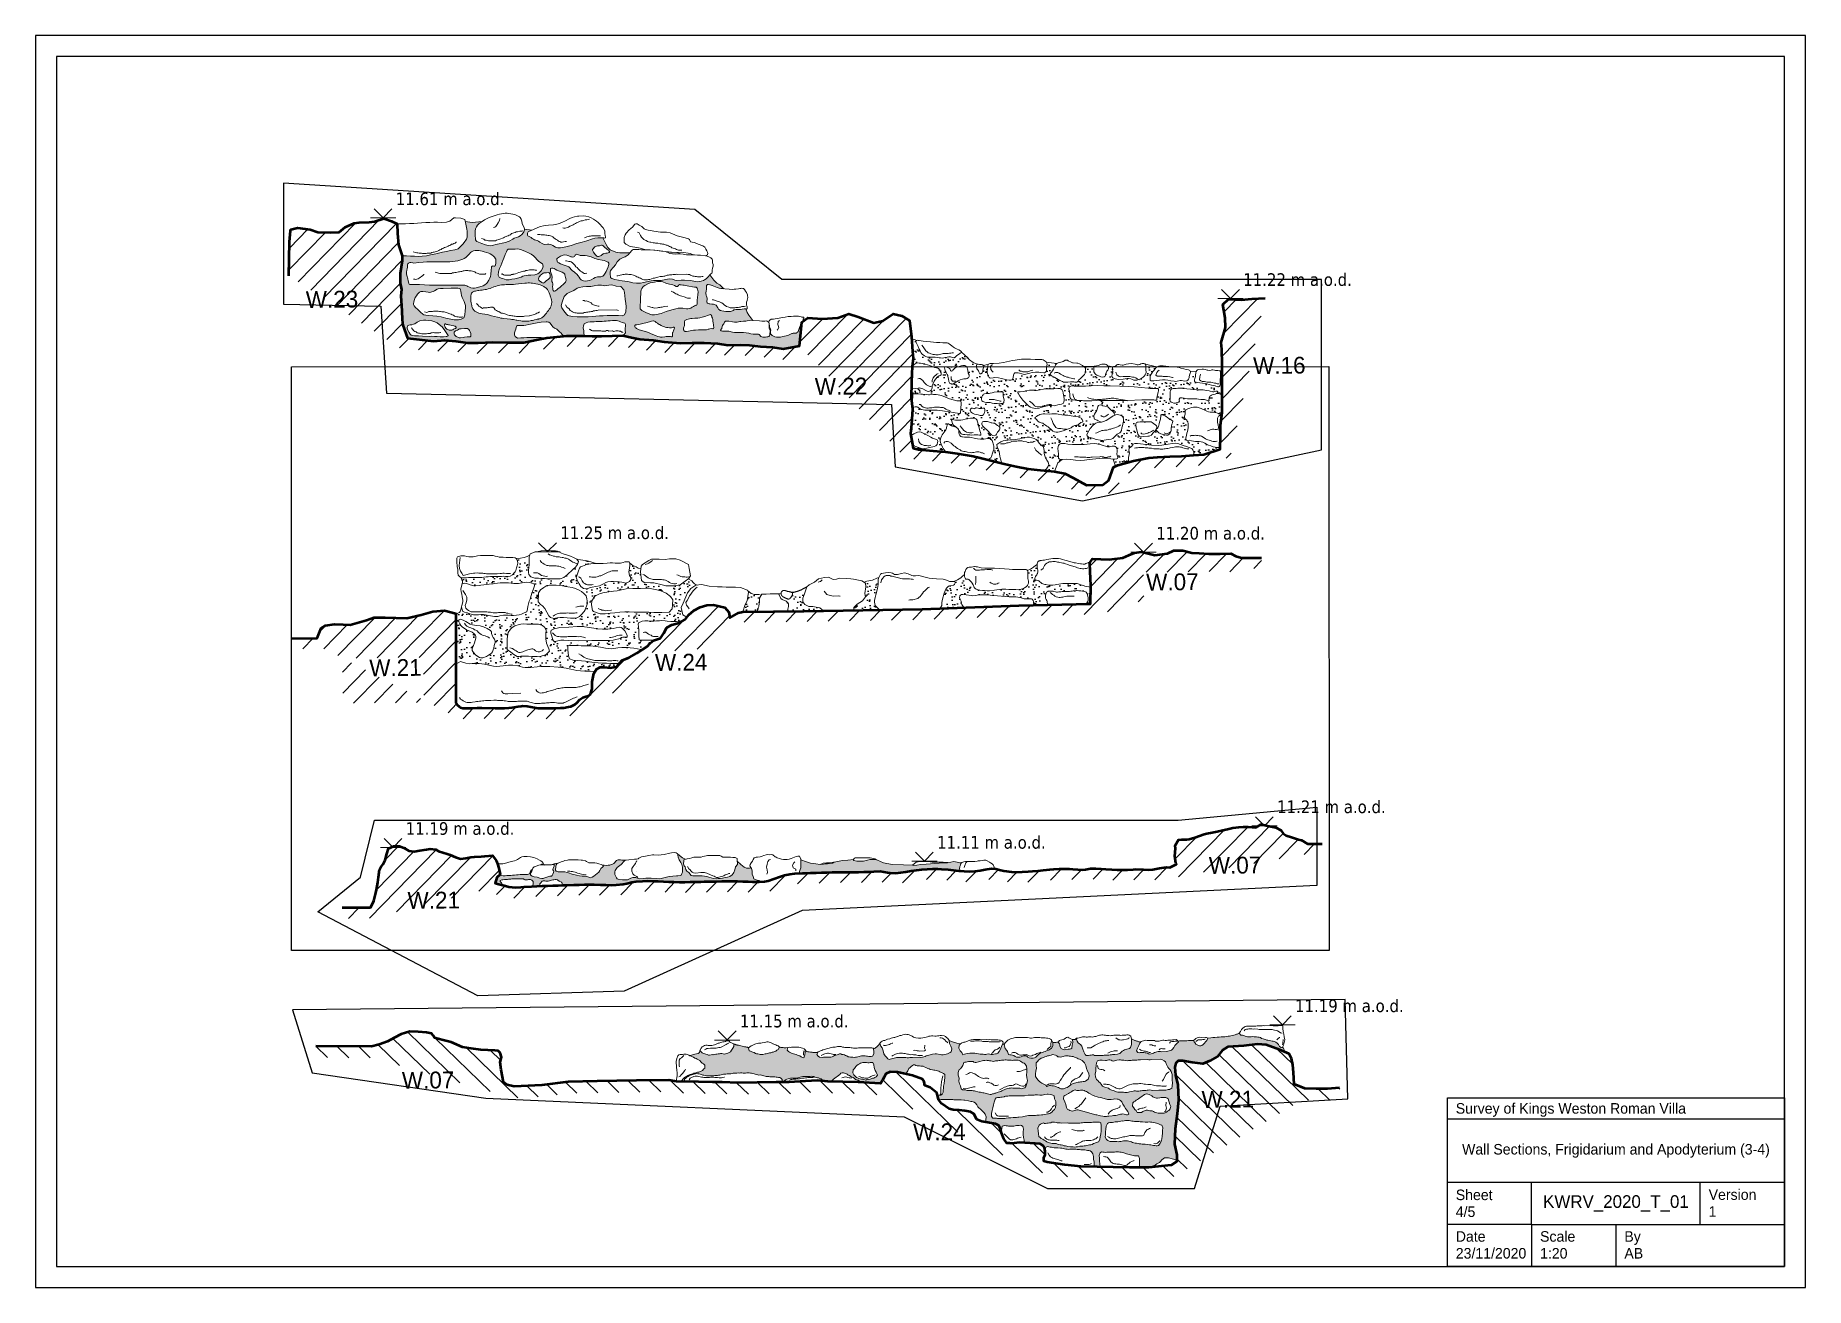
# Paper-space layout 'Wall Sections - 2' of a CAD drawing. Header units: millimetres. Extents: x 0 to 420, y 0 to 297.
# The model-space entities are those that its viewports show. They can reach past a viewport. Long polylines and large blocks are cut down to what shows.
import ezdxf
from ezdxf.enums import TextEntityAlignment as Align

# ---------------------------------------------------------------- set-up
doc = ezdxf.new("R2010")
doc.units = ezdxf.units.MM
doc.header["$XCLIPFRAME"] = 2
doc.linetypes.add('DASHED', pattern=[19.05, 12.7, -6.35])
doc.linetypes.add('DOTDASH', pattern=[1.3, 0.8, -0.2, 0.1, -0.2])
for name, color, linetype, lineweight in [('0A-anno', 6, 'Continuous', 13), ('0A-cutline', 7, 'Continuous', 50), ('0A-detail', 7, 'Continuous', 18), ('0A-detail-below_in', 7, 'DASHED', 13), ('0A-detail-detail', 7, 'Continuous', 13), ('0A-hatch', 7, 'Continuous', 25), ('0T-hatch', 7, 'Continuous', 9)]:
    doc.layers.add(name, color=color, linetype=linetype, lineweight=lineweight)
for name, color, linetype in [('AS_HACHURES', 7, 'Continuous'), ('DWG_0T-text', 5, 'Continuous'), ('DWG_0T-title', 5, 'Continuous'), ('DWG_0T-Viewport', 7, 'Continuous'), ('HACHURES', 7, 'Continuous'), ('LINE', 7, 'Continuous')]:
    doc.layers.add(name, color=color, linetype=linetype)
doc.layers.get('DWG_0T-Viewport').off()
doc.styles.add('Annotative', font='Akzidenz-grotesk-roman.ttf')
doc.styles.get("Standard").update_dxf_attribs({"font": 'Akzidenz-grotesk-roman.ttf'})
doc.styles.add('Tahoma', font='tahoma.ttf')
picture_1 = doc.add_image_def('image2.png', size_in_pixel=(1920, 1080))
picture_2 = doc.add_image_def('image3.png', size_in_pixel=(1920, 1080))
picture_3 = doc.add_image_def('image6.png', size_in_pixel=(1920, 1080))
picture_4 = doc.add_image_def('image8.png', size_in_pixel=(1920, 1080))
picture_5 = doc.add_image_def('image9.png', size_in_pixel=(1920, 1080))
picture_6 = doc.add_image_def('image11.png', size_in_pixel=(1920, 1080))
pattern_1 = [(59.0944, (6524.294, -9249.17), (-19.4998, 44.91738), [0, -38.608, 0, -43.18, 0, -41.275]), (29.0944, (6524.294, -9249.17), (15.4156, 83.19527), [0, -20.828, 0, -34.798, 0, -13.335]), (349.0944, (6495.245, -9260.67), (73.49455, 29.24485), [0, -12.7, 0, -45.72, 0, -59.69]), (339.0944, (6495.245, -9260.67), (62.79185, 48.8297), [0, -6.35, 0, -29.972, 0, -34.29])]
pattern_2 = [(329.0944, (5632.22, -17139.207), (44.91738, 19.4998), [0, -38.608, 0, -43.18, 0, -41.275]), (299.0944, (5632.22, -17139.21), (83.1953, -15.4156), [0, -20.828, 0, -34.798, 0, -13.335]), (259.0944, (5620.72, -17110.158), (29.24485, -73.49455), [0, -12.7, 0, -45.72, 0, -59.69]), (249.0944, (5620.72, -17110.16), (48.8297, -62.79185), [0, -6.35, 0, -29.972, 0, -34.29])]
pattern_3 = [(239.0944, (100.386, -16969.925), (19.4998, -44.91738), [0, -38.608, 0, -43.18, 0, -41.275]), (209.0944, (100.386, -16969.925), (-15.4156, -83.1953), [0, -20.828, 0, -34.798, 0, -13.335]), (169.0944, (129.435, -16958.427), (-73.49455, -29.24485), [0, -12.7, 0, -45.72, 0, -59.69]), (159.0944, (129.435, -16958.43), (-62.79185, -48.8297), [0, -6.35, 0, -29.972, 0, -34.29])]

psp = doc.layouts.new('Wall Sections - 2')

msp = doc.modelspace()

# ---------------------------------------------------------------- texts
at = {"layer": '0A-anno', "char_height": 80, "width": 857188.759, "attachment_point": 1, "rotation": 292.05142, "style": 'Annotative'}
for s, insert in [('W.23', (9448.4, -11890.7)), ('W.21', (7926.2, -12812.5)), ('W.21', (6962, -13386.6)), ('W.07', (6154.9, -13674.3)), ('W.24', (8446.9, -14070)), ('W.22', (9948.5, -14298.9)), ('W.24', (6814.6, -16031.1)), ('W.07', (9657.5, -16108.1)), ('W.16', (10803, -16205.6)), ('W.07', (8510.7, -16878.4)), ('W.21', (7460.8, -17253.3)), ('W.21', (5947.9, -18173.3))]:
    msp.add_mtext(s, dxfattribs=dict(at, insert=insert))

# ---------------------------------------------------------------- blocks, each defined once
blk = doc.blocks.new('PNA Title Block (A3 L)')
at = {"layer": 'DWG_0T-text', "lineweight": 25}
for p, q in [((335, 5), (335, 45)), ((335, 45), (415, 45)), ((415, 45), (415, 5)), ((335, 40), (415, 40)), ((335, 25), (415, 25)), ((355, 15), (355, 25)), ((395, 15), (395, 25)), ((355, 15), (335, 15)), ((355, 15), (395, 15)), ((355, 15), (355, 5)), ((375, 15), (375, 5)), ((395, 15), (415, 15)), ((415, 5), (335, 5))]:
    blk.add_line(p, q, dxfattribs=at)
at = {"layer": 'DWG_0T-text'}
for points in [[(0, 297), (0, 0), (420, 0), (420, 297)], [(5, 292), (5, 5), (415, 5), (415, 292)]]:
    blk.add_lwpolyline(points, close=True, dxfattribs=at)
at = {"layer": 'DWG_0T-text', "lineweight": 25}
for s, p in [('Survey of Kings Weston Roman Villa', (337, 42.5)), ('Sheet', (337, 22)), ('Version', (397, 22.05)), ('Date', (337, 12.13)), ('Scale', (357, 12.13)), ('By', (377, 12.13))]:
    blk.add_text(s, height=2.5, dxfattribs=at).set_placement(p, align=Align.MIDDLE_LEFT)
at = {"layer": 'DWG_0T-text', "lineweight": 25, "flags": 8}
for tag, height, p in [('TITLE', 5, (375, 32.5)), ('DRAWING_ID', 3, (375, 20))]:
    blk.add_attdef(tag, text='', height=height, dxfattribs=at).set_placement(p, align=Align.MIDDLE)
for tag, p in [('SHEET', (337, 18)), ('VERSION', (397, 18.05)), ('DATE', (337, 8.13)), ('SCALE', (357, 8.13)), ('AUTHOR(S)', (377, 8.13))]:
    blk.add_attdef(tag, text='', height=2.5, dxfattribs=at).set_placement(p, align=Align.MIDDLE_LEFT)
blk = doc.blocks.new('symb_level_section')
for p, q in [((3, 0), (-3, 0)), ((-0.01, 0.02), (-2.13, 2.14)), ((-0.01, 0.02), (2.11, 2.14))]:
    blk.add_line(p, q)
at = {"style": 'Tahoma', "flags": 8}
blk.add_attdef('LEVEL', (3, 3), '', height=3, dxfattribs=at)
blk = doc.blocks.new('T7')
blk.add_line((0, 0), (0, 1))
at = {"linetype": 'Continuous'}
blk.add_solid([(0.1, 0), (0, 0), (0, 0.6)], dxfattribs=at)
blk = doc.blocks.new('T8')
blk.add_line((0, 0), (0, 1))
at = {"linetype": 'Continuous'}
blk.add_solid([(0.1, 0), (-0.1, 0), (0, 0.6)], dxfattribs=at)
blk = doc.blocks.new('T9')
blk.add_line((0, 0), (0, 1))
at = {"linetype": 'Continuous'}
blk.add_solid([(0.1, 0), (-0.1, 0), (0, 0.6)], dxfattribs=at)
blk = doc.blocks.new('T6')
blk.add_line((0, 0), (0, 1))
at = {"linetype": 'Continuous'}
blk.add_solid([(0, 0), (0, 0), (0, 0.6)], dxfattribs=at)
blk = doc.blocks.new('T0')
blk.add_line((0, 0), (0, 1))
at = {"linetype": 'Continuous'}
blk.add_solid([(0.1, 0), (-0.1, 0), (0, 0.5)], dxfattribs=at)
blk = doc.blocks.new('T5')
blk.add_line((0, 0), (1, 0))
at = {"linetype": 'Continuous'}
blk.add_solid([(0, 0), (0, 0), (0.6, 0)], dxfattribs=at)
blk = doc.blocks.new('t10')
at = {"rotation": 270}
blk.add_blockref('T0', (0, 0), dxfattribs=at)
blk = doc.blocks.new('hach2004a')
at = {"layer": 'LINE', "linetype": 'DOTDASH'}
for points in [[(175.1, 89.5), (164.2, 86.5)], [(175.1, 89.5), (177.8, 91)]]:
    blk.add_lwpolyline(points, dxfattribs=at)
at = {"layer": 'LINE'}
blk.add_lwpolyline([(185.6, 90.9), (183.3, 91.4), (177.8, 91), (177.1, 91.6)], dxfattribs=at)
for name, p in [('T0', (168.4, 108.9)), ('T5', (169.4, 108.9)), ('T6', (170.4, 108.9)), ('T7', (171.4, 108.9)), ('T8', (172.4, 108.9)), ('T9', (173.4, 108.9))]:
    blk.add_blockref(name, p)
at = {"rotation": 270}
for name, p in [('T0', (175.1, 106.4)), ('T5', (175.1, 105.4)), ('T6', (175.1, 104.4)), ('T7', (175.1, 103.4)), ('T8', (175.1, 102.4)), ('T9', (175.1, 101.4))]:
    blk.add_blockref(name, p, dxfattribs=at)
for name, p, xscale, yscale, zscale, rotation in [('t10', (180.1, 107.6), 3.592303795931853, 3.592303795931853, 3.592303795931853, 325.1870938919219), ('t10', (182.3, 108.8), 2.917430118291665, 2.917430118291665, 2.917430118291665, 294.483038661456), ('t10', (183.8, 109.1), 2.820933119310184, 2.820933119310184, 2.820933119310184, 276.7127047201029), ('t10', (185.2, 109.1), 2.662127638036194, 2.662127638036194, 2.662127638036194, 262.0894676144769), ('t10', (186.4, 108.8), 2.642619708569804, 2.642619708569804, 2.642619708569804, 247.1575067720299), ('T0', (200.7, 84.4), 5.029488453753664, 5.029488453753664, 5.029488453753664, 40.27112217073048), ('T0', (197.7, 87.6), 3.735768488021948, 3.735768488021948, 3.735768488021948, 349.5390748359407), ('T0', (203.7, 83.7), 4.847453225396348, 4.847453225396348, 4.847453225396348, 28.53387441735278)]:
    blk.add_blockref(name, p, dxfattribs=dict(xscale=xscale, yscale=yscale, zscale=zscale, rotation=rotation))
at = {"layer": 'AS_HACHURES'}
for name, p, xscale, yscale, zscale, rotation in [('T8', (193.1, 84.3), 3.151158594861259, 3.151158594861259, 3.151158594861259, 321.0991773976563), ('T8', (193.7, 83.9), 2.930029319083693, 2.930029319083693, 2.930029319083693, 318.884472580876), ('T9', (194.1, 83.5), 3.020657954857368, 3.020657954857368, 3.020657954857368, 313.4995503973851), ('T8', (194.4, 82.9), 3.41661078795817, 3.41661078795817, 3.41661078795817, 306.5573671390791), ('T8', (194.7, 82.4), 3.462272974766491, 3.462272974766491, 3.462272974766491, 302.6255125482241), ('T9', (196.1, 105.7), 1.736986573459937, 1.736986573459937, 1.736986573459937, 356.8432288943025), ('T9', (197.4, 105.4), 1.819331451989527, 1.819331451989527, 1.819331451989527, 352.2309404500717), ('T7', (200.6, 94.7), 4.207971486482635, 4.207971486482635, 4.207971486482635, 37.30009823043194), ('T8', (198.3, 105.1), 1.776618330707009, 1.776618330707009, 1.776618330707009, 343.9587647378539), ('T9', (199.1, 104.8), 1.598555279910912, 1.598555279910912, 1.598555279910912, 339.0154563510438), ('T7', (201.3, 95.3), 3.38838281086969, 3.38838281086969, 3.38838281086969, 28.88080306951689), ('T8', (202.1, 95.7), 3.127453227009448, 3.127453227009448, 3.127453227009448, 4.187416366662431), ('T9', (202.3, 92.8), 2.191696925389039, 2.191696925389039, 2.191696925389039, 214.6264813066057), ('T7', (202.9, 95.7), 3.248650969546048, 3.248650969546048, 3.248650969546048, 350.7646878277399), ('T8', (203, 93.3), 2.505801498201163, 2.505801498201163, 2.505801498201163, 228.0937947999845), ('T7', (203.6, 95.4), 4.453158036864612, 4.453158036864612, 4.453158036864612, 316.8077609308605), ('T7', (203.7, 93.8), 3.855242836808872, 3.855242836808872, 3.855242836808872, 251.1980744954694), ('T7', (203.9, 94.7), 5.506906783668818, 5.506906783668818, 5.506906783668818, 282.6123217552517), ('T7', (215.5, 98.2), 2.955364803713064, 2.955364803713064, 2.955364803713064, 117.593142678658), ('T7', (215.9, 97.1), 2.819513268059648, 2.819513268059648, 2.819513268059648, 107.3447477197439), ('T7', (216.1, 96.1), 2.713484069285456, 2.713484069285456, 2.713484069285456, 106.9817838384852), ('T7', (216.5, 95.1), 2.805568126125308, 2.805568126125308, 2.805568126125308, 106.4083605990022), ('T7', (216.8, 94.1), 2.503141074675038, 2.503141074675038, 2.503141074675038, 111.3818595178324), ('T9', (217.1, 93.1), 2.107364464908646, 2.107364464908646, 2.107364464908646, 113.8121087141622), ('T0', (217.5, 92.4), 1.996479401702131, 1.996479401702131, 1.996479401702131, 129.2094991488266), ('T7', (218.9, 82.7), 2.696859080411555, 2.696859080411555, 2.696859080411555, 37.02645166070518), ('T7', (220.1, 83.7), 2.858668243277965, 2.858668243277965, 2.858668243277965, 44.07696875156672), ('T6', (221, 84.5), 2.949968901189444, 2.949968901189444, 2.949968901189444, 43.93550918226065), ('T0', (222.5, 96.7), 1.159278487174774, 1.159278487174774, 1.159278487174774, 236.3253454426491), ('T0', (222.9, 97.5), 1.417501280967886, 1.417501280967886, 1.417501280967886, 238.6574253613514), ('T0', (223.5, 98.4), 1.227444912450887, 1.227444912450887, 1.227444912450887, 236.3250062306031), ('T0', (224.1, 99.1), 1.135787421567571, 1.135787421567571, 1.135787421567571, 222.94639249048), ('T0', (224.7, 99.7), 0.9846298344642536, 0.9846298344642536, 0.9846298344642536, 225.015997500006), ('T0', (225.7, 95.5), 1.11298961808183, 1.11298961808183, 1.11298961808183, 52.68221056883338), ('T0', (225.1, 100.2), 0.9042657382163796, 0.9042657382163796, 0.9042657382163796, 228.4841409471859), ('T0', (226.1, 95.9), 1.306374960809859, 1.306374960809859, 1.306374960809859, 55.77756098096626), ('T0', (226.5, 96.3), 1.397323070488748, 1.397323070488748, 1.397323070488748, 60.42227114633346), ('T0', (226.8, 96.8), 1.430244322693324, 1.430244322693324, 1.430244322693324, 65.86666708748754), ('T9', (227.2, 97.8), 1.404632155428428, 1.404632155428428, 1.404632155428428, 63.81274755338716), ('T9', (227.5, 98.4), 1.290658315731722, 1.290658315731722, 1.290658315731722, 71.01364250201708), ('T9', (228, 99.5), 1.12955909731502, 1.12955909731502, 1.12955909731502, 67.07953587740808), ('T9', (194.9, 75.4), 1.198339249052288, 1.198339249052288, 1.198339249052288, 118.5962045137715), ('T8', (195, 81.8), 3.650378348485309, 3.650378348485309, 3.650378348485309, 301.1032208200494), ('T9', (196.2, 74.5), 1.518695996936283, 1.518695996936283, 1.518695996936283, 126.2769135703413), ('T8', (195.4, 81), 3.715283426212618, 3.715283426212618, 3.715283426212618, 305.044032836463), ('T9', (195.8, 80.4), 3.631516552581634, 3.631516552581634, 3.631516552581634, 308.7166203504498), ('T9', (196.4, 79.5), 3.693087211725115, 3.693087211725115, 3.693087211725115, 315.3073423194978), ('T9', (197.9, 73.6), 2.07113381477355, 2.07113381477355, 2.07113381477355, 137.6032019052022), ('T9', (197.2, 78.9), 3.611269571538223, 3.611269571538223, 3.611269571538223, 321.92512127107), ('T9', (198.1, 78.2), 3.46973173670473, 3.46973173670473, 3.46973173670473, 332.7706223316813), ('T9', (199.6, 72.8), 2.212033565182385, 2.212033565182385, 2.212033565182385, 145.1952759587935), ('T9', (199.1, 77.9), 3.025816432483578, 3.025816432483578, 3.025816432483578, 339.9708899971453), ('T9', (200, 77.7), 2.538956035401388, 2.538956035401388, 2.538956035401388, 346.4386420201054), ('T8', (201.7, 72.1), 2.59576462742127, 2.59576462742127, 2.59576462742127, 149.4383923561054), ('T9', (201, 77.5), 2.451000949379458, 2.451000949379458, 2.451000949379458, 356.389514505118), ('T9', (201.9, 77.4), 2.436169251449255, 2.436169251449255, 2.436169251449255, 2.338720211916986), ('T9', (203, 77.6), 2.548901467550719, 2.548901467550719, 2.548901467550719, 15.26341893021556), ('T9', (203.9, 77.7), 2.650068860938108, 2.650068860938108, 2.650068860938108, 23.46424591628871), ('T6', (204.3, 72.1), 3.458112400473752, 3.458112400473752, 3.458112400473752, 164.630075564552), ('T9', (204.7, 78), 2.858945956553948, 2.858945956553948, 2.858945956553948, 23.21047870613052), ('T9', (205.6, 78.3), 2.931727023027556, 2.931727023027556, 2.931727023027556, 22.98085088547473), ('T8', (206.4, 78.6), 3.067526864273465, 3.067526864273465, 3.067526864273465, 21.38164338836991), ('T9', (207.5, 78.9), 3.101494850758814, 3.101494850758814, 3.101494850758814, 19.23006898797393), ('T6', (206.9, 72.2), 4.044115837773421, 4.044115837773421, 4.044115837773421, 175.3199046131296), ('T8', (208.6, 79.3), 3.024443115257886, 3.024443115257886, 3.024443115257886, 19.1893653784865), ('T8', (209.7, 79.5), 3.019580856032845, 3.019580856032845, 3.019580856032845, 16.93681171822511), ('T6', (208.9, 72.7), 4.621723969385019, 4.621723969385019, 4.621723969385019, 194.7052431950388), ('T8', (211.2, 80), 3.177428690278751, 3.177428690278751, 3.177428690278751, 18.44477910636706), ('T6', (211.1, 73.5), 5.015151161482485, 5.015151161482485, 5.015151161482485, 201.8905429411344), ('T7', (212.8, 80.3), 3.746262491311958, 3.746262491311958, 3.746262491311958, 18.44463341794996), ('T7', (213, 73.9), 4.028745199351218, 4.028745199351218, 4.028745199351218, 211.2462690798189), ('T8', (214.3, 80.7), 3.034490943353779, 3.034490943353779, 3.034490943353779, 18.20884268060937), ('T8', (216, 81.2), 2.791313319192941, 2.791313319192941, 2.791313319192941, 25.12764632968188), ('T7', (215.2, 74.7), 2.805462326533701, 2.805462326533701, 2.805462326533701, 213.289997130717), ('T7', (217.5, 81.9), 2.548925022921519, 2.548925022921519, 2.548925022921519, 27.91060830617641), ('T7', (217, 75.6), 1.90079609066303, 1.90079609066303, 1.90079609066303, 214.0118959348143), ('T7', (218.4, 76.3), 1.78707470405745, 1.78707470405745, 1.78707470405745, 208.155490436368), ('T9', (219.6, 77), 1.759535130543037, 1.759535130543037, 1.759535130543037, 215.6920207621471), ('T9', (220.8, 77.9), 1.689521741419541, 1.689521741419541, 1.689521741419541, 220.6177844789607), ('T9', (221.8, 78.6), 1.373838950374908, 1.373838950374908, 1.373838950374908, 223.9351292111334), ('T9', (222.5, 79.6), 1.66622621982934, 1.66622621982934, 1.66622621982934, 229.8602585747203), ('T6', (233, 77.7), 4.940392431984847, 4.940392431984847, 4.940392431984847, 214.8398175868694), ('T6', (233.8, 78.5), 5.227071362656449, 5.227071362656449, 5.227071362656449, 212.9678354797687), ('T6', (234.9, 79.1), 5.261742499632299, 5.261742499632299, 5.261742499632299, 211.3076349267466), ('T6', (235.9, 79.6), 5.197798128953512, 5.197798128953512, 5.197798128953512, 208.6435891560876), ('T6', (236.9, 80), 5.125557885191577, 5.125557885191577, 5.125557885191577, 206.0270925199976), ('T6', (237.7, 80.3), 5.007438071839153, 5.007438071839153, 5.007438071839153, 207.2550951260095), ('T7', (239, 80.8), 4.860739439166041, 4.860739439166041, 4.860739439166041, 205.0027882389088), ('T7', (240.2, 81.3), 4.81116407611993, 4.81116407611993, 4.81116407611993, 204.7876519310717)]:
    blk.add_blockref(name, p, dxfattribs=dict(at, xscale=xscale, yscale=yscale, zscale=zscale, rotation=rotation))
at = {"layer": 'HACHURES', "linetype": 'DOTDASH'}
for name, p, xscale, yscale, zscale, rotation in [('T5', (160.8, 85.3), 3.744170966116711, 3.744170966116711, 3.744170966116711, 206.977501592505), ('T5', (161.7, 85.6), 3.58710146679895, 3.58710146679895, 3.58710146679895, 207.1905101689917), ('T5', (162.6, 85.8), 3.641292276963122, 3.641292276963122, 3.641292276963122, 207.8045869770244), ('T5', (163.5, 86.2), 3.390209103591893, 3.390209103591893, 3.390209103591893, 207.2311311629476), ('T5', (164.5, 86.5), 3.289536242336667, 3.289536242336667, 3.289536242336667, 200.8629057462429), ('T5', (165.3, 86.8), 3.101815037383425, 3.101815037383425, 3.101815037383425, 199.2825034180348), ('T5', (166.1, 87), 2.906967373892771, 2.906967373892771, 2.906967373892771, 198.818514156263), ('T5', (167, 87.2), 2.296796314393903, 2.296796314393903, 2.296796314393903, 197.0701628382099), ('T0', (164.9, 86.9), 0.2427633831799957, 0.2427633831799957, 0.2427633831799957, 225.098278193454), ('T5', (169.3, 87.7), 4.770329028274087, 4.770329028274087, 4.770329028274087, 210.7394384991956), ('T5', (168.4, 86.4), 3.694166302151376, 3.694166302151376, 3.694166302151376, 206.4477540425653), ('T5', (168.9, 87.1), 4.185366364837709, 4.185366364837709, 4.185366364837709, 208.8792273606446), ('T0', (165.3, 87.2), 0.4462346895752941, 0.4462346895752941, 0.4462346895752941, 219.8210337217332), ('T5', (167.7, 84.7), 2.486869735188061, 2.486869735188061, 2.486869735188061, 207.3316665073457), ('T0', (165.8, 87.5), 0.6258887570958266, 0.6258887570958266, 0.6258887570958266, 223.1471052780775), ('T5', (168.1, 85.2), 2.730600627029905, 2.730600627029905, 2.730600627029905, 208.6113534419407), ('T5', (170.1, 88.2), 4.740568669395105, 4.740568669395105, 4.740568669395105, 207.6441669421257), ('T0', (166.2, 87.9), 0.9323847587232308, 0.9323847587232308, 0.9323847587232308, 220.0527561483968), ('T5', (167.7, 87.4), 1.37136230721841, 1.37136230721841, 1.37136230721841, 196.131361146097), ('T0', (166.7, 88.3), 1.213571688698589, 1.213571688698589, 1.213571688698589, 221.1865376892143), ('T5', (171.1, 88.5), 4.489216504003175, 4.489216504003175, 4.489216504003175, 202.1293893157825), ('T0', (167.3, 88.7), 1.455138446541363, 1.455138446541363, 1.455138446541363, 221.8638953092392), ('T0', (167.9, 89.2), 1.386893337973648, 1.386893337973648, 1.386893337973648, 216.6362767946406), ('T5', (172, 88.7), 4.149815897950977, 4.149815897950977, 4.149815897950977, 202.8012417106267), ('T0', (168.9, 95.4), 0.5604353431422867, 0.5604353431422867, 0.5604353431422867, 129.6132576980828), ('T0', (168.6, 89.7), 1.210664498315356, 1.210664498315356, 1.210664498315356, 214.4777921784326), ('T0', (169.3, 94.9), 0.5200546989947942, 0.5200546989947942, 0.5200546989947942, 126.9406419183573), ('T0', (169.7, 94.4), 0.6581697499095052, 0.6581697499095052, 0.6581697499095052, 125.3399431045366), ('T0', (169.2, 90.1), 1.345334786141659, 1.345334786141659, 1.345334786141659, 211.9818244192877), ('T5', (171.9, 91.6), 2.87689045973709, 2.87689045973709, 2.87689045973709, 202.7415333470189), ('T0', (170.1, 93.9), 0.7740541865097813, 0.7740541865097813, 0.7740541865097813, 130.4710817188327), ('T5', (171.4, 90.7), 1.951796052853532, 1.951796052853532, 1.951796052853532, 195.2501227860984), ('T0', (169.7, 90.6), 1.479868432647958, 1.479868432647958, 1.479868432647958, 214.0034175640646), ('T5', (172.9, 88.8), 3.460146715336479, 3.460146715336479, 3.460146715336479, 201.6516460744967), ('T0', (170.5, 93.5), 0.8209237764034579, 0.8209237764034579, 0.8209237764034579, 135.7564031505684), ('T5', (173, 92.2), 3.116936703707576, 3.116936703707576, 3.116936703707576, 203.7559870759377), ('T0', (170.8, 93), 0.8461329843830401, 0.8461329843830401, 0.8461329843830401, 134.1218993905853), ('T0', (170.3, 91.1), 0.9022361460047322, 0.9022361460047322, 0.9022361460047322, 214.6816769704226), ('T0', (170.8, 91.4), 0.6571571768738216, 0.6571571768738216, 0.6571571768738216, 214.384282865796), ('T0', (171.1, 93), 0.8967640188296103, 0.8967640188296103, 0.8967640188296103, 169.9902438831186), ('T5', (173.7, 92.6), 3.390162166980704, 3.390162166980704, 3.390162166980704, 216.1085676321095), ('T5', (173.6, 89), 2.859225867777471, 2.859225867777471, 2.859225867777471, 199.854914002673), ('T0', (171.5, 93.1), 1.260572639588487, 1.260572639588487, 1.260572639588487, 192.6987576593428), ('T0', (171.9, 93.1), 1.158683715259109, 1.158683715259109, 1.158683715259109, 197.6507977113507), ('T5', (174.6, 89.3), 2.711824310262011, 2.711824310262011, 2.711824310262011, 196.0209264736282), ('T5', (174.6, 93.1), 3.37264284151968, 3.37264284151968, 3.37264284151968, 222.6181168654745), ('T0', (172.2, 93.2), 1.112944329990984, 1.112944329990984, 1.112944329990984, 202.8946331187799), ('T0', (172.5, 93.3), 1.060748918275026, 1.060748918275026, 1.060748918275026, 205.045744764139), ('T5', (175.4, 89.4), 2.893926590136715, 2.893926590136715, 2.893926590136715, 199.9974952952815), ('T0', (172.8, 93.5), 1.002898650014561, 1.002898650014561, 1.002898650014561, 206.6001461192404), ('T5', (176.2, 90), 3.272145656993092, 3.272145656993092, 3.272145656993092, 195.0091499704009), ('T0', (173.2, 93.7), 0.9593378406354712, 0.9593378406354712, 0.9593378406354712, 205.6756507789244), ('T0', (173.3, 84.6), 1.130278169844192, 1.130278169844192, 1.130278169844192, 210.8118968720488), ('T0', (173.8, 84.9), 1.114753225548256, 1.114753225548256, 1.114753225548256, 209.4465557554028), ('T5', (177.3, 90.4), 3.556351448034783, 3.556351448034783, 3.556351448034783, 183.4300693003895), ('T0', (174.2, 85.5), 1.415577098048525, 1.415577098048525, 1.415577098048525, 209.1281286874754), ('T0', (174.7, 86.2), 1.684391965724441, 1.684391965724441, 1.684391965724441, 211.1832742773888), ('T0', (175.4, 86.5), 1.484319466047746, 1.484319466047746, 1.484319466047746, 210.390624936357), ('T0', (176.2, 86.6), 1.179272988702448, 1.179272988702448, 1.179272988702448, 202.1230668651458), ('T0', (176.9, 86.7), 1.016888724081799, 1.016888724081799, 1.016888724081799, 187.6903074998383), ('T5', (177.6, 91.7), 0.7264364760822288, 0.7264364760822288, 0.7264364760822288, 194.5979746644896), ('T0', (177.5, 83.2), 1.355856289372878, 1.355856289372878, 1.355856289372878, 12.97050426825423), ('T5', (178.1, 91.8), 0.7453503249720171, 0.7453503249720171, 0.7453503249720171, 182.0925626227702), ('T0', (177.4, 86.7), 0.8249880154856178, 0.8249880154856178, 0.8249880154856178, 193.1749702716652), ('T5', (178.2, 90.5), 0.608823113265688, 0.608823113265688, 0.608823113265688, 178.2534257008241), ('T0', (177.6, 88.8), 1.632718440258884, 1.632718440258884, 1.632718440258884, 266.9918267218946), ('T0', (177.6, 88), 1.686060605425242, 1.686060605425242, 1.686060605425242, 284.7539249946235), ('T5', (178.5, 91.9), 0.8004898142356207, 0.8004898142356207, 0.8004898142356207, 181.0626004763776), ('T5', (178.5, 90.5), 0.7896000110087061, 0.7896000110087061, 0.7896000110087061, 182.7838453908107), ('T0', (177.8, 86.9), 0.6048941515229423, 0.6048941515229423, 0.6048941515229423, 196.3930936161856), ('T5', (178.9, 90.4), 1.096724047448851, 1.096724047448851, 1.096724047448851, 182.8448111465251), ('T0', (177.8, 89.5), 1.055267383468957, 1.055267383468957, 1.055267383468957, 241.689288878297), ('T0', (177.9, 87.4), 1.715225848132808, 1.715225848132808, 1.715225848132808, 298.8866457486496), ('T0', (178, 83.5), 1.147873210381463, 1.147873210381463, 1.147873210381463, 8.490572829685378), ('T5', (179.2, 90.5), 1.315528263819346, 1.315528263819346, 1.315528263819346, 190.8403581736111), ('T5', (179, 91.9), 0.8431933886022306, 0.8431933886022306, 0.8431933886022306, 180), ('T0', (178.1, 87), 0.5269483585291618, 0.5269483585291618, 0.5269483585291618, 209.075300746261), ('T0', (178.5, 87.1), 1.181087228099171, 1.181087228099171, 1.181087228099171, 308.1309193229492), ('T0', (178.5, 87), 0.4139227649564696, 0.4139227649564696, 0.4139227649564696, 218.2179348909766), ('T5', (179.4, 92), 0.8431933886022306, 0.8431933886022306, 0.8431933886022306, 180), ('T5', (179.7, 90.4), 1.129621705224835, 1.129621705224835, 1.129621705224835, 190.1552069204338), ('T0', (178.8, 83.5), 1.019980460695084, 1.019980460695084, 1.019980460695084, 4.730753328312246), ('T5', (179.9, 92.1), 0.9838125921813771, 0.9838125921813771, 0.9838125921813771, 178.3427207448135), ('T5', (180.1, 87.8), 1.10128117579204, 1.10128117579204, 1.10128117579204, 201.4122032595372), ('T0', (179.2, 87), 0.5655103865950049, 0.5655103865950049, 0.5655103865950049, 315.0429794576137), ('T5', (180.3, 92.2), 1.040774615643941, 1.040774615643941, 1.040774615643941, 182.3842751824134), ('T5', (180.3, 90.4), 0.8698453274317888, 0.8698453274317888, 0.8698453274317888, 186.2869530486121), ('T5', (180.7, 88.1), 1.393311683647956, 1.393311683647956, 1.393311683647956, 200.3135029909826), ('T0', (179.5, 83.3), 1.002515249510392, 1.002515249510392, 1.002515249510392, 355.1866376074192), ('T5', (180.7, 92.3), 1.084928859808477, 1.084928859808477, 1.084928859808477, 183.6610191746995), ('T5', (181.1, 92.5), 1.208652495371207, 1.208652495371207, 1.208652495371207, 181.3489199507424), ('T5', (180.8, 90.4), 0.6461662493630258, 0.6461662493630258, 0.6461662493630258, 182.5237346188823), ('T5', (181.6, 88.4), 1.54116914420998, 1.54116914420998, 1.54116914420998, 192.0461132516048), ('T5', (181.6, 92.6), 1.306728508886216, 1.306728508886216, 1.306728508886216, 180.5966708803612), ('T5', (182, 92.7), 1.420742814403566, 1.420742814403566, 1.420742814403566, 182.2955049198459), ('T5', (182.4, 92.8), 1.563867455041611, 1.563867455041611, 1.563867455041611, 184.1279735723347), ('T5', (181.2, 90.3), 0.4840124061710457, 0.4840124061710457, 0.4840124061710457, 181.171610986954), ('T5', (182.5, 88.6), 1.654435508049872, 1.654435508049872, 1.654435508049872, 184.8899231273813), ('T5', (182.9, 93), 1.678689804867926, 1.678689804867926, 1.678689804867926, 184.8191034997215), ('T5', (181.6, 90.3), 0.3135199435637332, 0.3135199435637332, 0.3135199435637332, 180), ('T5', (183.4, 93.1), 1.729150679300116, 1.729150679300116, 1.729150679300116, 181.8449066622925), ('T5', (182, 90.3), 0.2473107629339211, 0.2473107629339211, 0.2473107629339211, 180), ('T5', (183.4, 88.6), 1.588170016450111, 1.588170016450111, 1.588170016450111, 179.2859084268354), ('T5', (184, 93.3), 2.009844774108628, 2.009844774108628, 2.009844774108628, 179.1888531206548), ('T5', (184.5, 93.4), 2.248880259449567, 2.248880259449567, 2.248880259449567, 181.4184375476346), ('T0', (182.4, 82.9), 1.408905999631977, 1.408905999631977, 1.408905999631977, 354.3563746384672), ('T5', (185, 93.5), 2.490556167234998, 2.490556167234998, 2.490556167234998, 182.2203766194799), ('T5', (184.1, 88.5), 1.266911972061724, 1.266911972061724, 1.266911972061724, 179.0488651302226), ('T5', (185.6, 93.6), 2.597731337167769, 2.597731337167769, 2.597731337167769, 185.65720178111), ('T0', (183.1, 82.9), 1.462006332531838, 1.462006332531838, 1.462006332531838, 1.551577530382082), ('T0', (183.9, 83), 1.619331172838763, 1.619331172838763, 1.619331172838763, 9.143071138510296), ('T5', (186.1, 93.7), 2.428949923755233, 2.428949923755233, 2.428949923755233, 190.3572304623907), ('T5', (184.8, 88.6), 1.054217372148951, 1.054217372148951, 1.054217372148951, 187.6877324464072), ('T0', (184.7, 83.2), 1.624540358862724, 1.624540358862724, 1.624540358862724, 16.22847563037265), ('T5', (186.7, 93.7), 2.148646241937303, 2.148646241937303, 2.148646241937303, 189.5780530358017), ('T5', (185.4, 88.7), 0.8480418522935661, 0.8480418522935661, 0.8480418522935661, 193.7552939920838), ('T0', (185.4, 83.5), 1.49183159610316, 1.49183159610316, 1.49183159610316, 16.77257434648269), ('T5', (186.1, 88.9), 0.8154163364963022, 0.8154163364963022, 0.8154163364963022, 195.7572981662597), ('T5', (187.4, 93.7), 2.017918939990572, 2.017918939990572, 2.017918939990572, 185.4878825070052), ('T0', (186.4, 83.8), 1.633400629346659, 1.633400629346659, 1.633400629346659, 18.9141794008356), ('T5', (188, 93.7), 1.764796674463784, 1.764796674463784, 1.764796674463784, 183.5768203506719), ('T5', (187, 88.9), 0.7780475024510969, 0.7780475024510969, 0.7780475024510969, 189.9801817222816), ('T0', (187.2, 84.2), 1.709081593046386, 1.709081593046386, 1.709081593046386, 23.64068729015435), ('T5', (187.7, 89), 0.7131691402983328, 0.7131691402983328, 0.7131691402983328, 198.4031346524515), ('T0', (188.1, 84.7), 1.556679876752072, 1.556679876752072, 1.556679876752072, 26.88354632907555), ('T5', (165, 82.9), 1.593865045130653, 1.593865045130653, 1.593865045130653, 217.4252025725985), ('T5', (165.6, 83.2), 1.695225436059832, 1.695225436059832, 1.695225436059832, 210.1849239699363), ('T5', (166.2, 83.4), 1.613909732184865, 1.613909732184865, 1.613909732184865, 204.6924861955032), ('T5', (166.8, 83.7), 1.723442772071112, 1.723442772071112, 1.723442772071112, 199.4544092719921), ('T5', (167.3, 84.2), 2.000969109256614, 2.000969109256614, 2.000969109256614, 201.5070647286428), ('T0', (167, 81.6), 0.5039572300294421, 0.5039572300294421, 0.5039572300294421, 205.2850949050009), ('T0', (167.5, 81.8), 0.5418728701949707, 0.5418728701949707, 0.5418728701949707, 200.5837968779037), ('T0', (168, 82.1), 0.661588056945022, 0.661588056945022, 0.661588056945022, 200.1240879980524), ('T0', (168.5, 82.3), 0.7227056328775174, 0.7227056328775174, 0.7227056328775174, 195.2841747661305), ('T0', (169, 82.5), 0.8183979911819099, 0.8183979911819099, 0.8183979911819099, 196.2389091323369), ('T0', (169.5, 82.7), 0.8818687394642079, 0.8818687394642079, 0.8818687394642079, 198.4834583541209), ('T0', (170.1, 82.9), 0.9260262800682421, 0.9260262800682421, 0.9260262800682421, 196.6914960675197), ('T0', (170.5, 80.9), 0.8440492766830121, 0.8440492766830121, 0.8440492766830121, 20.68444132625052), ('T0', (170.7, 83.1), 0.9377606679052084, 0.9377606679052084, 0.9377606679052084, 198.9364366349403), ('T0', (171, 81), 0.8385085202979793, 0.8385085202979793, 0.8385085202979793, 14.69994329763669), ('T0', (171.6, 81.2), 0.9172112556660617, 0.9172112556660617, 0.9172112556660617, 17.58482133264186), ('T0', (171.4, 83.3), 0.8697917249538347, 0.8697917249538347, 0.8697917249538347, 201.352260200251), ('T0', (171.8, 83.6), 0.9033850519421132, 0.9033850519421132, 0.9033850519421132, 202.206698019854), ('T0', (172.2, 81.4), 0.8791022086560208, 0.8791022086560208, 0.8791022086560208, 22.85428602493853), ('T0', (172.3, 83.8), 1.029918509524528, 1.029918509524528, 1.029918509524528, 213.2107721115224), ('T0', (172.6, 81.6), 0.8431384447966818, 0.8431384447966818, 0.8431384447966818, 20.7078124369158), ('T0', (172.8, 84.2), 1.099695264588741, 1.099695264588741, 1.099695264588741, 212.8345680278929), ('T0', (173.2, 81.9), 0.8632084328251206, 0.8632084328251206, 0.8632084328251206, 20.20505360772542), ('T0', (173.8, 82.1), 0.7815150307600899, 0.7815150307600899, 0.7815150307600899, 25.90540622462289), ('T0', (174.3, 82.2), 0.8791022086560208, 0.8791022086560208, 0.8791022086560208, 22.85428602493853), ('T0', (174.8, 82.5), 0.7833578155534388, 0.7833578155534388, 0.7833578155534388, 22.37004506882186), ('T0', (175.4, 82.7), 0.9705268494864115, 0.9705268494864115, 0.9705268494864115, 19.43167524841212), ('T0', (176.1, 82.8), 1.179081178866946, 1.179081178866946, 1.179081178866946, 18.40945416777032), ('T0', (176.8, 83), 1.292198755845183, 1.292198755845183, 1.292198755845183, 19.11173462565983), ('T0', (180, 83.2), 0.8548650516059761, 0.8548650516059761, 0.8548650516059761, 352.2656318438532), ('T0', (180.5, 83.1), 0.9448953986875775, 0.9448953986875775, 0.9448953986875775, 351.1888017504064), ('T0', (181.1, 83.1), 1.119369125696289, 1.119369125696289, 1.119369125696289, 351.1634200042899), ('T0', (181.7, 83), 1.30144267793344, 1.30144267793344, 1.30144267793344, 349.207246950458)]:
    blk.add_blockref(name, p, dxfattribs=dict(at, xscale=xscale, yscale=yscale, zscale=zscale, rotation=rotation))
at = {"layer": 'HACHURES', "color": 2, "linetype": 'DOTDASH'}
for name, p, xscale, yscale, zscale, rotation in [('T5', (178, 91.1), 0.3677211422433857, 0.3677211422433857, 0.3677211422433857, 157.8997909160205), ('T5', (178.3, 91.1), 0.5313479117716734, 0.5313479117716734, 0.5313479117716734, 171.0123377650163), ('T5', (178.6, 91.1), 0.5918286160496156, 0.5918286160496156, 0.5918286160496156, 174.6569741176638), ('T5', (178.9, 91.1), 0.6265844602885386, 0.6265844602885386, 0.6265844602885386, 177.4690500325535), ('T5', (179.3, 91.1), 0.6539526461707226, 0.6539526461707226, 0.6539526461707226, 178.3769445225272), ('T5', (179.6, 91.2), 0.7367143320829677, 0.7367143320829677, 0.7367143320829677, 181.4406823172177), ('T5', (180, 91.2), 0.7878182634179849, 0.7878182634179849, 0.7878182634179849, 183.2946939257717), ('T0', (179.5, 89), 1.369187865328431, 1.369187865328431, 1.369187865328431, 205.8534982639794), ('T5', (180.4, 91.2), 0.8410643472455936, 0.8410643472455936, 0.8410643472455936, 181.2307442869913), ('T5', (180.8, 91.2), 0.8867818324553715, 0.8867818324553715, 0.8867818324553715, 182.3350548649912), ('T0', (180, 89.3), 1.335841502997141, 1.335841502997141, 1.335841502997141, 201.869437368806), ('T5', (181.3, 91.3), 0.922616308361506, 0.922616308361506, 0.922616308361506, 181.6759435011167), ('T0', (180.4, 89.5), 1.3760021161934, 1.3760021161934, 1.3760021161934, 200.8631396694822), ('T5', (181.7, 91.3), 0.9956039909430696, 0.9956039909430696, 0.9956039909430696, 182.6065432493985), ('T0', (180.9, 89.6), 1.310930714399652, 1.310930714399652, 1.310930714399652, 195.5827748046995), ('T5', (182.2, 91.3), 1.051414186578368, 1.051414186578368, 1.051414186578368, 183.9408716978606), ('T0', (181.4, 89.8), 1.427267029799397, 1.427267029799397, 1.427267029799397, 189.6801985347736), ('T5', (182.6, 91.3), 1.067273170963401, 1.067273170963401, 1.067273170963401, 181.4610160820338), ('T0', (182, 90), 1.576443911008932, 1.576443911008932, 1.576443911008932, 186.3978253825082), ('T5', (183.1, 91.4), 1.137826940433028, 1.137826940433028, 1.137826940433028, 182.6839542824616), ('T5', (183.5, 91.3), 1.047706216318437, 1.047706216318437, 1.047706216318437, 180.4877158755519), ('T0', (182.7, 90.1), 1.553074169723309, 1.553074169723309, 1.553074169723309, 183.5620653338563), ('T5', (183.9, 91.3), 0.9502818047119465, 0.9502818047119465, 0.9502818047119465, 181.06169489062), ('T0', (183.2, 90.2), 1.58346207200758, 1.58346207200758, 1.58346207200758, 182.283479732958), ('T5', (184.2, 91.2), 0.8351723223366992, 0.8351723223366992, 0.8351723223366992, 181.8200842936438), ('T0', (183.8, 90.2), 1.678597461839672, 1.678597461839672, 1.678597461839672, 180), ('T5', (184.5, 91.1), 0.7104373768448891, 0.7104373768448891, 0.7104373768448891, 180.7008179015704), ('T0', (184.3, 90.3), 1.759614191385743, 1.759614191385743, 1.759614191385743, 182.0950883825461), ('T5', (184.8, 91), 0.63929181516869, 0.63929181516869, 0.63929181516869, 180), ('T5', (185.1, 91), 0.5678201290823637, 0.5678201290823637, 0.5678201290823637, 181.9847741257347), ('T0', (184.8, 90.3), 1.72817872345872, 1.72817872345872, 1.72817872345872, 182.6668660646257), ('T5', (185.4, 90.9), 0.4990036768973129, 0.4990036768973129, 0.4990036768973129, 181.1290921300541), ('T5', (185.7, 90.9), 0.4599560695286568, 0.4599560695286568, 0.4599560695286568, 181.2249595502812), ('T5', (185.9, 91.1), 0.6068466726553443, 0.6068466726553443, 0.6068466726553443, 181.8354848234184), ('T0', (185.4, 90.3), 1.662745265011416, 1.662745265011416, 1.662745265011416, 181.6627215340194), ('T5', (186.3, 91.2), 0.7144345460000443, 0.7144345460000443, 0.7144345460000443, 181.577347663716), ('T5', (186.6, 91.3), 0.8511860181837537, 0.8511860181837537, 0.8511860181837537, 180.661896668652), ('T5', (186.9, 91.5), 0.9885348453698868, 0.9885348453698868, 0.9885348453698868, 181.7100104547364), ('T0', (186, 90.4), 1.535842893886092, 1.535842893886092, 1.535842893886092, 182.4005087276669), ('T5', (187.3, 91.6), 1.144846831649994, 1.144846831649994, 1.144846831649994, 180.9842580770757), ('T5', (187.6, 91.8), 1.340278014751881, 1.340278014751881, 1.340278014751881, 180.8309517718394), ('T5', (187.9, 91.9), 1.409252357981976, 1.409252357981976, 1.409252357981976, 181.5900092331167), ('T0', (186.6, 90.4), 1.471586339969387, 1.471586339969387, 1.471586339969387, 182.4571815008751), ('T0', (187.2, 90.4), 1.438461988796076, 1.438461988796076, 1.438461988796076, 181.2812410035934), ('T0', (187.6, 90.4), 1.455010192710168, 1.455010192710168, 1.455010192710168, 181.266666730828), ('T0', (188.1, 90.5), 1.53653625339554, 1.53653625339554, 1.53653625339554, 182.9535831522798)]:
    blk.add_blockref(name, p, dxfattribs=dict(at, xscale=xscale, yscale=yscale, zscale=zscale, rotation=rotation))
for s, p in [('t0', (168.2, 110.2)), ('t5', (169.2, 110.2)), ('t6', (170.2, 110.2)), ('t7', (171.2, 110.2)), ('t8', (172.2, 110.2)), ('t9', (173.2, 110.2)), ('t10', (176.4, 106.3)), ('t15', (176.4, 105.3)), ('t16', (176.4, 104.3)), ('t17', (176.4, 103.3)), ('t18', (176.4, 102.3)), ('t19', (176.4, 101.3))]:
    blk.add_text(s, height=0.2).set_placement(p)

# ---------------------------------------------------------------- hatches: boundary and pattern name
at = {"layer": '0A-hatch'}
h = msp.add_hatch(dxfattribs=at)
h.set_pattern_fill('AR-SAND', color=256, angle=0.1763)
h.set_pattern_definition(pattern_2)
h.paths.add_polyline_path([(10104.6, -13911), (10113, -13896.9), (10121.3, -13885.8), (10135, -13872.4), (10134.2, -13869.6), (10132.5, -13865.2), (10128.2, -13857.4), (10123.7, -13850), (10121.7, -13846), (10120.1, -13841.8), (10117.1, -13833.2), (10115.3, -13829.1), (10112.3, -13824.6), (10109.9, -13822.2), (10106.5, -13819.3), (10103.7, -13816.9), (10100.2, -13813), (10097.8, -13809.3), (10095.8, -13805.3), (10092.4, -13796.8), (10089.5, -13788.1), (10086.6, -13779.4), (10084.6, -13770.7), (10084.1, -13765.1), (10084.2, -13761.8), (10085, -13757.3), (10086.7, -13752.8), (10089, -13749.4), (10091.8, -13746), (10094.8, -13742.6), (10097.2, -13739.4), (10099.5, -13734.8), (10100.1, -13732.7), (10100.6, -13726.5), (10099.9, -13722.3), (10097.4, -13713.8), (10094.8, -13704.5), (10094.3, -13701.5), (10094.1, -13694.4), (10094.7, -13690.9), (10097.1, -13687.8), (10102.2, -13686.4), (10109.3, -13685.3), (10111.6, -13684.5), (10115.6, -13682.4), (10122.7, -13676.7), (10127.5, -13672.6), (10133.2, -13669.5), (10137.1, -13668.1), (10145.4, -13666), (10154.4, -13664), (10159.1, -13662.6), (10163, -13661.2), (10170.4, -13658.3), (10174.5, -13658.3), (10176.5, -13660.6), (10177.6, -13662.9), (10180, -13671.2), (10180.3, -13673.5), (10180.7, -13682.3), (10179.9, -13700.4), (10179.9, -13708.5), (10180.9, -13718.2), (10182.7, -13727), (10185.1, -13735.7), (10186.5, -13740.5), (10197.1, -13716.1), (10198.3, -13699.9), (10206.9, -13681.7), (10224.5, -13654.2), (10212.6, -13649.7), (10199.9, -13644), (10192.3, -13639.3), (10187.8, -13635.7), (10179.9, -13626.7), (10175.2, -13619), (10172.3, -13612.5), (10169, -13602.3), (10164.5, -13578.9), (10156.7, -13550.7), (10150.2, -13536), (10141.2, -13518), (10139.3, -13507.7), (10139.8, -13500.7), (10140.1, -13495.4), (10136.8, -13483.6), (10131, -13473.8), (10117.1, -13453.5), (10113.8, -13447.9), (10109.3, -13437.8), (10100, -13414.4), (10095.2, -13405.2), (10074.2, -13373.7), (10066.2, -13360.5), (10061.6, -13350.6), (10059.3, -13344.2), (10055.2, -13326.8), (10052.4, -13309.2), (10050.9, -13300.4), (10045.4, -13275.9), (10041.5, -13259.1), (10038.3, -13240.9), (10037.3, -13231.3), (10037, -13225.8), (10037.8, -13221.3), (10039.8, -13218.8), (10043.4, -13217.1), (10052.3, -13211.8), (10059, -13208.2), (10064.4, -13206.9), (10068.9, -13206.8), (10074.3, -13207.6), (10085.7, -13212.4), (10089.7, -13214.3), (10104.2, -13218.6), (10120.2, -13220.7), (10126.8, -13222.5), (10135.9, -13227.5), (10149.1, -13239.8), (10156.6, -13247.2), (10169.8, -13256.8), (10181.7, -13262), (10164.7, -13217.7), (10161.5, -13198.5), (10161.5, -13168.4), (10168, -13153.8), (10177.9, -13142.4), (10201.7, -13116.1), (10200.6, -13112.3), (10198.2, -13105.3), (10192.5, -13092.6), (10185.8, -13081.2), (10178.5, -13070.9), (10161, -13049), (10146.8, -13030.4), (10130.8, -13009.5), (10113.6, -12988.7), (10097.4, -12967.8), (10087.8, -12952.9), (10083.8, -12945.2), (10081.1, -12939.1), (10079.2, -12933.2), (10077.8, -12926.3), (10077.6, -12922.7), (10080.1, -12906.5), (10081.1, -12899.9), (10081.1, -12894.8), (10079.3, -12887.2), (10076.8, -12880.9), (10071.5, -12868.5), (10070.3, -12863.1), (10070.3, -12855.8), (10073, -12842.8), (10074.5, -12836.2), (10075.4, -12828.5), (10074.7, -12816.1), (10074.9, -12809.9), (10076.5, -12803.4), (10078.2, -12796.6), (10078.8, -12789.7), (10079.5, -12782.8), (10080.4, -12779.8), (10082.4, -12776.9), (10084.6, -12775.3), (10087.8, -12774), (10091.3, -12773.5), (10094.8, -12773.7), (10097.9, -12774.6), (10100.7, -12776.2), (10109.6, -12785), (10112.3, -12788), (10103.5, -12754), (10100.8, -12754.9), (10090.6, -12754.7), (10084.4, -12753.4), (10075.1, -12750.3), (10066.8, -12745.6), (10059.7, -12739.3), (10053.2, -12732), (10045.5, -12723.7), (10039.3, -12718.2), (10024.1, -12706.1), (10020.2, -12702.5), (10011.5, -12691.9), (9985.9, -12652), (9978.3, -12643.6), (9970.7, -12632.7), (9967.5, -12620.5), (9966.3, -12608.3), (9965.9, -12589.7), (9966, -12579.6), (9966.1, -12572.1), (9966.5, -12563), (9967.9, -12558.3), (9971.1, -12554.9), (9973.3, -12554.1), (9992.8, -12544.6), (10001.4, -12540.3), (10009.6, -12537.2), (10020.1, -12535.1), (10030.8, -12535.5), (10039.2, -12537.7), (10049.6, -12542.4), (10064.9, -12551.6), (10043, -12509.7), (10035.3, -12476.7), (10031, -12479.6), (10003.7, -12496.8), (9994.9, -12502.4), (9969.4, -12512.5), (9958.3, -12512.6), (9939.2, -12508.7), (9929.4, -12505.7), (9901.6, -12492.5), (9892.1, -12480.5), (9880, -12462.3), (9869.4, -12446), (9858.8, -12429.9), (9848.2, -12413.8), (9840.9, -12403), (9826.5, -12381.7), (9816.1, -12365.3), (9806.1, -12346.8), (9799.1, -12330.5), (9792.3, -12311.9), (9786, -12294), (9779.6, -12275.7), (9773.3, -12257.4), (9751.2, -12266.1), (9690.7, -12279.6), (9647.4, -12295.2), (9622.8, -12312.4), (9593.3, -12321.1), (9528.8, -12351.1), (9489.7, -12368.2), (9466.9, -12380.1), (9416.9, -12423.9), (9432.6, -12480), (9449.5, -12544.3), (9473.4, -12592.9), (9488.8, -12643.7), (9501.4, -12698.3), (9519.7, -12745.9), (9547.6, -12807.6), (9571.2, -12870.8), (9588, -12916.4), (9600, -12948.1), (9637.8, -13005.3), (9660.7, -13041.1), (9663.1, -13045.9), (9658.4, -13032.2), (9652.5, -13016), (9648.2, -13005), (9642.8, -12991.5), (9639.2, -12982.4), (9632.3, -12965.2), (9627.1, -12952.2), (9621.6, -12938.9), (9615.5, -12925.3), (9608.9, -12911.3), (9611.9, -12897.9), (9618.9, -12892.5), (9626.5, -12889.6), (9636.7, -12888.4), (9646.2, -12888.1), (9654.2, -12887.3), (9660.6, -12886.6), (9664, -12888.9), (9666.3, -12893.3), (9668.6, -12899.7), (9672.1, -12908.5), (9676.4, -12917.3), (9681.1, -12925.2), (9689.2, -12937.3), (9710.9, -12971.2), (9720.2, -12988.1), (9730.3, -13009.8), (9732.3, -13014.9), (9733.4, -13019.5), (9733.5, -13022.8), (9732.2, -13028.6), (9727.6, -13036.6), (9724.3, -13040.9), (9719.8, -13048.3), (9718, -13058.1), (9716.8, -13069.5), (9714.1, -13076.6), (9708.8, -13087.9), (9707, -13094.1), (9701.8, -13103.5), (9696.8, -13112.1), (9703.8, -13125.9), (9735.7, -13205.5), (9742.8, -13198.5), (9748.3, -13195.2), (9756.7, -13192.4), (9769.3, -13185.1), (9777.4, -13183.1), (9787.6, -13182), (9796.6, -13189.7), (9801.4, -13196.5), (9806.6, -13205.2), (9811, -13213.9), (9815, -13222.7), (9818.7, -13231.5), (9822.4, -13240.3), (9825.4, -13247.3), (9830.2, -13257.7), (9834.4, -13266.3), (9838.8, -13275), (9843.1, -13283.7), (9847.4, -13292.5), (9851.4, -13301.5), (9855.5, -13311.5), (9858.5, -13320.2), (9860.4, -13332.7), (9859.8, -13339.3), (9859.8, -13347.8), (9862.1, -13361.2), (9857.3, -13366), (9851.3, -13368.4), (9838, -13371.9), (9829.1, -13375.4), (9819.7, -13380.9), (9807.9, -13377.3), (9803.5, -13373.7), (9810.3, -13415), (9816.9, -13455.7), (9836.2, -13515.9), (9847, -13568.5), (9870.6, -13643.2), (9891.7, -13694.5), (9912.5, -13747.1), (9932.9, -13807.4), (9943.2, -13856.8), (9965.9, -13910), (9981.5, -13951.5), (9993.9, -14002.7), (10011.7, -14057.4), (10023.1, -14107.4), (10064.8, -14174.9), (10094.8, -14167.5), (10174.3, -14145), (10169.2, -14144.3), (10161.7, -14143.6), (10155.4, -14142.8), (10151.9, -14142.6), (10141.5, -14143.3), (10137, -14143.9), (10131, -14144.6), (10126.5, -14144.3), (10124.2, -14143.7), (10120.9, -14142.2), (10117.5, -14139.6), (10115.8, -14137.5), (10113.9, -14134.6), (10112.4, -14131.4), (10109.5, -14125), (10108.1, -14122.7), (10105.5, -14119.4), (10100.5, -14114.6), (10096.1, -14110.6), (10090.5, -14104.8), (10086.2, -14099.3), (10076.8, -14085.3), (10071, -14075.7), (10067.7, -14069.5), (10065, -14063.1), (10063.5, -14058.4), (10062.1, -14049.7), (10062.1, -14042.6), (10062.4, -14040), (10063.2, -14035.4), (10064.4, -14032.1), (10066.8, -14028.3), (10068.5, -14026.8), (10071.4, -14025), (10074.7, -14023.6), (10077.7, -14022.6), (10085, -14020.3), (10088, -14018.4), (10090.3, -14016.1), (10093.6, -14012.1), (10097.9, -14009.1), (10101, -14007.5), (10104.2, -14006), (10107.3, -14004), (10112.4, -14000.8), (10108.6, -14002.9), (10100, -14005.7), (10095.6, -14007.2), (10091.2, -14009.4), (10084.9, -14015.3), (10081.7, -14018.3), (10079.1, -14020), (10074.1, -14021.5), (10069.7, -14022.1), (10064, -14023.1), (10057.9, -14024.6), (10053.3, -14022.8), (10050.4, -14019.5), (10047.9, -14015.2), (10044.8, -14008.6), (10039.8, -13996.9), (10039, -13992.8), (10039.4, -13987.7), (10040.6, -13984.7), (10042.6, -13980.7), (10044.4, -13976.1), (10044.8, -13972.6), (10044.2, -13968.4), (10042.8, -13964.3), (10038.7, -13955.8), (10035.9, -13949.7), (10033.4, -13938.6), (10032.2, -13928.2), (10026.2, -13904.3), (10023, -13895.3), (10014.1, -13871.2), (10011.5, -13862.8), (10009.4, -13853.7), (10006.6, -13836.4), (10005, -13830.5), (10000.8, -13821), (9997.5, -13812.6), (9996.5, -13808.9), (9995.4, -13800.7), (9997.2, -13797.8), (9999.8, -13797.9), (10004.5, -13799.2), (10007.3, -13799.8), (10018.2, -13798.4), (10021, -13798.2), (10026.4, -13799.5), (10030.7, -13801), (10034, -13801.8), (10039.8, -13801.9), (10043.9, -13802.6), (10046.5, -13804.4), (10050.2, -13813.6), (10051.5, -13819), (10054.9, -13836.9), (10056.8, -13845.2), (10059.5, -13853.1), (10061.9, -13857.9), (10068.6, -13867.7), (10071.5, -13872.3), (10076.3, -13883.6), (10081.2, -13894.4), (10084.4, -13899.2), (10090.1, -13907.2), (10093.5, -13914.2), (10097, -13924.6)])
h.paths.add_polyline_path([(9796.9, -13095.4), (9799.6, -13087.2), (9810.5, -13070.1), (9820, -13056.1), (9828.6, -13049.3), (9845.8, -13047), (9874.4, -13045.7), (9893, -13053.8), (9901.3, -13061.1), (9917.8, -13077.6), (9934.2, -13089.2), (9940.9, -13096.2), (9950, -13111.3), (9957.1, -13128.1), (9964.9, -13146.1), (9973.3, -13160.3), (9982.8, -13175.3), (9989.7, -13191.7), (9992.9, -13207.7), (10002.3, -13224.7), (10008.5, -13237.8), (10010.9, -13257.7), (10018.1, -13280.3), (10007.3, -13299.1), (9997.6, -13306.6), (9982.2, -13313.6), (9968.6, -13320.8), (9950.3, -13331.7), (9937.8, -13337.9), (9913.1, -13345.5), (9898.7, -13345.7), (9890, -13337), (9883.9, -13319.8), (9877.5, -13300.4), (9871.2, -13284.2), (9864.8, -13269.3), (9857.3, -13252.7), (9849.7, -13236.6), (9842, -13220.3), (9835.4, -13206.4), (9826.8, -13188), (9819.7, -13172), (9813, -13155.7), (9806.8, -13139), (9799.7, -13116.2)], flags=16)
h.paths.add_polyline_path([(9791.5, -13001.9), (9784.8, -13000.3), (9776.7, -12998.1), (9769.5, -12995.9), (9761, -12993.1), (9756.3, -12991.5), (9750.4, -12989.2), (9747.5, -12987.7), (9744.5, -12985.9), (9741.4, -12983.8), (9738.1, -12981.2), (9734.6, -12978.2), (9732.7, -12975.6), (9732.6, -12975.4), (9732.3, -12975), (9732, -12974.4), (9731, -12972.8), (9729.7, -12970.9), (9728.1, -12968.6), (9726.3, -12966), (9724.4, -12963.3), (9719.1, -12955.6), (9716.6, -12951.9), (9713.1, -12946.6), (9710, -12941.6), (9707.1, -12936.9), (9704.6, -12932.5), (9702.4, -12928.4), (9700.4, -12924.5), (9698.6, -12920.8), (9697, -12917.3), (9695.7, -12914), (9694.5, -12910.8), (9693.5, -12907.8), (9691.9, -12902), (9690.7, -12896.6), (9688.8, -12885.9), (9687.3, -12877.5), (9686.7, -12874.4), (9685.2, -12868.1), (9683.6, -12861.4), (9681.8, -12854.4), (9679.8, -12847.2), (9675.8, -12832.1), (9672, -12816.8), (9670.3, -12809.1), (9669, -12802.7), (9667.6, -12794), (9666.5, -12786.6), (9664.7, -12772), (9663.2, -12757.5), (9661.3, -12742.8), (9660.2, -12735.4), (9658.3, -12724.9), (9655.6, -12712.4), (9654.1, -12704.7), (9652.9, -12697), (9652.5, -12693.2), (9652.4, -12689.5), (9652.4, -12685.9), (9652.8, -12682.3), (9653.4, -12678.7), (9654.3, -12675.3), (9655.6, -12671.9), (9657.2, -12668.8), (9659.2, -12665.7), (9661.5, -12662.8), (9664.1, -12659.9), (9666.8, -12657.2), (9669.6, -12654.7), (9673, -12651.9), (9678.6, -12647.9), (9684.8, -12644), (9691.3, -12640.6), (9698.1, -12637.6), (9707, -12634.1), (9712.9, -12632.1), (9716.7, -12631.1), (9720.5, -12630.3), (9724.2, -12629.9), (9728.5, -12630.1), (9731.8, -12631), (9734.2, -12632.2), (9737, -12634.2), (9739.6, -12636.8), (9742, -12639.7), (9744.3, -12642.9), (9750.1, -12652.8), (9752.4, -12657), (9756.2, -12663.9), (9759.9, -12670.6), (9763.6, -12677.1), (9767.3, -12683.4), (9771.2, -12689.5), (9775.3, -12695.4), (9781.4, -12703.2), (9784.4, -12706.7), (9794.4, -12717.7), (9799.4, -12723.3), (9805.3, -12730.4), (9808.6, -12735), (9812.6, -12741.3), (9816.3, -12747.7), (9819.6, -12754.3), (9822.8, -12761), (9825.9, -12767.9), (9831.7, -12781.7), (9837.7, -12795.5), (9840, -12800.5), (9844.2, -12809), (9851.2, -12822.2), (9858.3, -12835.2), (9865.1, -12848.4), (9868.3, -12855.1), (9871.7, -12862.9), (9874, -12868.9), (9876.4, -12875.9), (9878.5, -12883.1), (9880.3, -12890.3), (9881.8, -12897.7), (9883.4, -12908), (9883.9, -12912.5), (9884.4, -12919.9), (9884.4, -12927.4), (9883.9, -12934.8), (9883.3, -12939.7), (9882, -12945.9), (9880.9, -12949.5), (9879.6, -12953), (9878.6, -12955.3), (9876.3, -12959.5), (9874.2, -12962.5), (9871.9, -12965.4), (9869.5, -12968.2), (9864.2, -12973.5), (9858.5, -12978.6), (9849.7, -12985.9), (9846.8, -12988.4), (9841, -12993.2), (9838, -12995.4), (9834.9, -12997.4), (9831.4, -12999.3), (9828.3, -13000.6), (9824.7, -13001.8), (9821.1, -13002.8), (9817.4, -13003.4), (9813.6, -13003.8), (9810.6, -13004), (9806.2, -13004), (9802.5, -13003.7), (9798.8, -13003.3)], flags=16)
h.paths.add_polyline_path([(9881.7, -12994.2), (9880.4, -12989.9), (9881.7, -12987.4), (9885.3, -12984.2), (9889.9, -12981.4), (9898.4, -12977.5), (9905.4, -12975.3), (9911.5, -12973.4), (9916.1, -12970.7), (9920.2, -12965.7), (9925.7, -12962.7), (9930.3, -12961.7), (9938.4, -12960.2), (9948.3, -12954.5), (9954.3, -12948.9), (9961.1, -12942.8), (9965.3, -12940), (9969.9, -12938), (9975.3, -12937.5), (9978, -12939.8), (9980.7, -12946.5), (9981.1, -12952.4), (9980.2, -12957.9), (9978.4, -12967), (9978, -12973), (9978.8, -12984.6), (9978.9, -12995.2), (9977.1, -13004.5), (9974.1, -13009.8), (9972.3, -13011.8), (9961.5, -13019.2), (9956.6, -13022.4), (9948.4, -13026.6), (9945.2, -13027.3), (9939.7, -13026.9), (9927.3, -13021.9), (9914.9, -13015.4), (9907.3, -13011.2), (9899.1, -13006.4), (9893.1, -13002.8), (9885.2, -12997.5)], flags=16)
h.paths.add_polyline_path([(9899.9, -12932.6), (9897.5, -12928.9), (9897.7, -12923.4), (9900.9, -12908.9), (9903.4, -12905.2), (9907.9, -12902.3), (9913, -12901), (9918.1, -12901.1), (9922.9, -12902.5), (9927.3, -12904.8), (9932.1, -12907.4), (9940.8, -12912.1), (9943.2, -12914.2), (9949.3, -12927), (9953.2, -12936), (9952.9, -12938.1), (9950.4, -12942.1), (9946.1, -12945.6), (9940.1, -12949), (9934, -12950.7), (9924.6, -12945.9), (9912.1, -12938.4), (9904.3, -12935.3)], flags=16)
h.paths.add_polyline_path([(9976.7, -13104.2), (9977.4, -13093), (9980.2, -13086.9), (9985.5, -13079.1), (9990.6, -13072), (9995.6, -13062.8), (9999, -13054), (10000.4, -13049), (10003.8, -13035.8), (10005.6, -13031.2), (10012.6, -13018.8), (10014.4, -13014.6), (10015.1, -13011.7), (10013.4, -12995.9), (10013.5, -12972.9), (10013.9, -12964.5), (10015.3, -12956.5), (10019.3, -12953.2), (10025.3, -12949.4), (10028.3, -12948.7), (10033.4, -12950.3), (10041.8, -12956.3), (10046.3, -12960.4), (10055.8, -12969.2), (10060.5, -12976.1), (10063, -12986.1), (10062.9, -12995.7), (10062.4, -13006.9), (10062.7, -13010), (10064, -13015.1), (10066.3, -13019.3), (10069.3, -13021.7), (10076.7, -13023.2), (10079.1, -13024.3), (10083.3, -13028.5), (10084.4, -13031.6), (10084.5, -13041.2), (10084.4, -13045.6), (10085.3, -13050.7), (10090, -13062.6), (10092.1, -13068.3), (10094.5, -13077.4), (10096.1, -13090.6), (10096.2, -13096.3), (10096.2, -13116.5), (10098.4, -13133), (10101.9, -13151.1), (10103.3, -13160.8), (10103.9, -13168.8), (10103.7, -13176.4), (10102.8, -13181.3), (10100, -13186.1), (10097.7, -13187.6), (10093.4, -13188.8), (10088.4, -13189.2), (10082.6, -13189.1), (10058.8, -13188.3), (10049.8, -13187.2), (10038.3, -13184), (10032.1, -13181.2), (10028, -13178), (10025.6, -13174.7), (10019.7, -13159.8), (10012.3, -13150.4), (10005.1, -13144.4), (9996, -13137), (9990, -13130.9), (9983.8, -13122.5), (9979.1, -13113.4)], flags=16)
h.paths.add_polyline_path([(9929.1, -12889.7), (9919.6, -12878.9), (9910.8, -12860.8), (9906.6, -12849.9), (9897, -12832.6), (9892.2, -12827.6), (9885.8, -12821.6), (9874.6, -12807.8), (9867.4, -12796.5), (9859.6, -12783.7), (9852.7, -12773), (9847.1, -12760.7), (9846.6, -12742.3), (9846, -12734.1), (9846.7, -12725), (9853.5, -12716.3), (9869, -12711.9), (9886.3, -12711.1), (9899.6, -12711.4), (9913, -12711.9), (9926.9, -12712.2), (9939.9, -12712), (9957.8, -12712.1), (9972.9, -12713), (9980.4, -12713.6), (9987, -12716), (9993.5, -12732.4), (9999.9, -12746.7), (10005.3, -12757.9), (10007.7, -12771.1), (10007.5, -12784.8), (10006.6, -12796.2), (10005.5, -12812.6), (10004.1, -12826.1), (10001.3, -12839), (9996.9, -12850), (9989.4, -12862.9), (9985.2, -12872.7), (9981, -12892.5), (9972.8, -12900), (9961.3, -12900.9), (9948.1, -12898.6), (9935.5, -12893.9)], flags=16)
h.paths.add_polyline_path([(9871.5, -13410.5), (9874.3, -13414.3), (9875.9, -13417.4), (9879.8, -13424.5), (9883.5, -13430.6), (9887.2, -13436.4), (9894.7, -13447), (9899.9, -13454.1), (9910.7, -13468.5), (9916.1, -13475.6), (9921.3, -13484.2), (9921.7, -13485.8), (9921.7, -13489.2), (9921.3, -13493.1), (9920, -13499.5), (9918.3, -13506.2), (9916.6, -13512.7), (9915.8, -13516.6), (9914.5, -13526.4), (9914.3, -13533.4), (9914.5, -13540.4), (9915, -13547.3), (9915.9, -13554), (9917, -13560), (9918.6, -13566.7), (9921, -13572.9), (9922.7, -13576.1), (9925.6, -13580.3), (9927.5, -13582.7), (9928.6, -13584.4), (9929.3, -13585.9), (9929.1, -13588.1), (9926.3, -13589.7), (9921.8, -13590.5), (9917.8, -13590.5), (9903.8, -13589.5), (9901.5, -13589.9), (9898.4, -13591), (9891.8, -13593.7), (9886.9, -13595), (9883.9, -13594.1), (9882.9, -13592.3), (9881.7, -13587.6), (9879.9, -13581.3), (9877.3, -13574.5), (9874.1, -13568.3), (9870.8, -13562.4), (9864.6, -13550.9), (9862, -13543.8), (9860.7, -13538.3), (9859.9, -13531.5), (9859.6, -13522.8), (9860, -13510.7), (9860.8, -13497.1), (9861.3, -13489.6), (9861.2, -13469.6), (9860.5, -13460.8), (9858.3, -13443.2), (9857.8, -13436.3), (9858.1, -13426.2), (9858.8, -13421.3), (9859.8, -13417.6), (9861.2, -13414.3), (9863.3, -13411.7), (9866.9, -13409.6), (9868.7, -13409.6)], flags=16)
h.paths.add_polyline_path([(10109.4, -13121), (10110.2, -13118.2), (10113.2, -13112.6), (10119.1, -13104), (10122, -13099.7), (10126.6, -13093.6), (10128.9, -13091.5), (10131.4, -13090.4), (10134.2, -13090.7), (10136.7, -13092.1), (10138.5, -13092.9), (10142.9, -13093.7), (10144.5, -13093.9), (10148.7, -13096), (10151.1, -13098.2), (10154, -13102.1), (10156.5, -13106.4), (10161.2, -13114.5), (10163.3, -13117.3), (10166.9, -13122.7), (10167.6, -13125), (10167.4, -13128.5), (10164.8, -13135.1), (10162.3, -13140.8), (10159.6, -13149.1), (10158.9, -13152.6), (10157.6, -13158.7), (10156.6, -13161.8), (10155.1, -13165), (10152.5, -13168.8), (10149.8, -13169.9), (10148.1, -13169.1), (10144.3, -13164.8), (10141.6, -13160.4), (10138.5, -13154.7), (10133.5, -13147.5), (10131.3, -13145.5), (10120.7, -13138.4), (10117.7, -13136.2), (10111.1, -13129.1), (10109.1, -13124.6)], flags=16)
h.paths.add_polyline_path([(9955.1, -13402.8), (9957.7, -13401.6), (9968.4, -13398.6), (9983.6, -13393.2), (10002.1, -13386.8), (10021.4, -13380.5), (10030, -13377.7), (10037.7, -13376.4), (10041.4, -13376.4), (10045.4, -13376.8), (10053, -13378.5), (10055.7, -13379.6), (10063, -13384.9), (10075.6, -13394.9), (10084, -13404.1), (10090.7, -13413.7), (10095.3, -13421.2), (10102.8, -13434.3), (10107.6, -13445), (10109.2, -13450.5), (10110.3, -13457.5), (10110.1, -13473.2), (10110.5, -13479.3), (10112.4, -13490.9), (10114.4, -13502.3), (10115, -13508.1), (10114.8, -13515.9), (10114.2, -13525.7), (10115.1, -13529.6), (10116, -13531.3), (10117.5, -13532.7), (10121.1, -13533.3), (10124.2, -13533.6), (10126.2, -13534.8), (10127.7, -13537.2), (10128.7, -13540.3), (10129.7, -13544.7), (10131.7, -13552.5), (10133.4, -13558.3), (10137.7, -13580.8), (10140.5, -13597.6), (10142.9, -13607.2), (10144.7, -13615.1), (10144.3, -13617.8), (10143, -13620.3), (10138.7, -13624.6), (10134.1, -13628.2), (10127.7, -13631.7), (10114.3, -13635.2), (10101, -13638.4), (10090, -13641.9), (10079.1, -13646.3), (10073.6, -13648.4), (10071.5, -13648.7), (10068.4, -13648.2), (10065.4, -13646.7), (10063.2, -13644.9), (10059.3, -13640.5), (10055.6, -13636.4), (10050.5, -13632.5), (10045.7, -13629.3), (10043.4, -13627.4), (10037.9, -13620.8), (10035.2, -13615.6), (10032.9, -13609.6), (10028.6, -13593), (10025.6, -13582.4), (10020.4, -13571.7), (10014, -13562), (10002.1, -13546.6), (9984.6, -13524.1), (9967.9, -13505.2), (9962.4, -13498.4), (9955.6, -13488.4), (9950.1, -13477.9), (9946.2, -13466.9), (9945.1, -13461.2), (9944.6, -13456.6), (9945.6, -13435.9), (9947.4, -13418.5), (9948.1, -13414.7), (9949.8, -13409), (9951.2, -13406.5), (9952.4, -13404.9)], flags=16)
h.paths.add_polyline_path([(9815.3, -12683.7), (9801.2, -12681.1), (9796.8, -12679.5), (9787.2, -12673.5), (9781.2, -12667.9), (9770.4, -12655.4), (9759.5, -12640.8), (9755.3, -12633.5), (9752.2, -12626), (9750.5, -12616.3), (9750.8, -12610.1), (9751.9, -12601.8), (9752.3, -12596.1), (9751, -12585.6), (9743.5, -12565), (9736.1, -12546.5), (9713.7, -12487.4), (9700.2, -12454.6), (9690.3, -12428.4), (9675.6, -12384.6), (9671.4, -12373.8), (9667.3, -12361.3), (9663.4, -12352.5), (9660, -12343.8), (9659.4, -12339.9), (9659.9, -12336.4), (9661.1, -12334.5), (9668.9, -12329.6), (9673.2, -12327.2), (9680.6, -12322.4), (9694.3, -12312.4), (9701.1, -12308.1), (9708.3, -12304.8), (9716.7, -12302.7), (9724.1, -12302.3), (9732, -12301.1), (9739.8, -12297.6), (9744.3, -12296.3), (9747.9, -12296.3), (9751.9, -12297.7), (9754.8, -12300), (9756.9, -12303.3), (9758.2, -12307.3), (9760.1, -12316.1), (9761, -12320.6), (9771.7, -12343), (9781.3, -12361.1), (9788.7, -12377), (9806.7, -12422), (9813.8, -12440.6), (9829.8, -12478.6), (9841.4, -12501.4), (9847.7, -12511.9), (9856.5, -12523.8), (9863.3, -12531.2), (9869.5, -12536.7), (9876.3, -12541.6), (9885.9, -12546.7), (9899.1, -12551.6), (9906.7, -12554.8), (9911.6, -12557.9), (9919.1, -12565.3), (9923.3, -12571.8), (9927, -12579.9), (9929.4, -12587.8), (9932.4, -12604.1), (9933.4, -12613), (9935.2, -12637.3), (9934.8, -12643.4), (9933.2, -12653.3), (9930.2, -12663), (9927.4, -12669.4), (9922.7, -12676.3), (9920.4, -12678.4), (9916.6, -12680.5), (9908.7, -12682.7), (9904, -12684), (9894.6, -12686.8), (9890, -12686.9), (9888.7, -12685.6), (9887.1, -12681), (9885.8, -12676.1), (9883.8, -12673.9), (9880.3, -12672.7), (9875.9, -12672.8), (9864.4, -12675.8), (9857.5, -12678.3), (9850, -12681.1), (9844.9, -12682.6), (9834.6, -12684.1), (9826.2, -12684.4)], flags=16)
h.paths.add_polyline_path([(9547.5, -12696), (9536.2, -12700.4), (9534.4, -12700), (9532.1, -12698.6), (9528.1, -12690.2), (9526.6, -12686.2), (9520.6, -12675), (9517.1, -12669.5), (9510.8, -12658), (9508.7, -12652), (9508.1, -12648.6), (9509.4, -12636), (9510.4, -12632.9), (9513.5, -12627.2), (9516.3, -12624), (9524.8, -12620.3), (9527.4, -12620.5), (9532.9, -12623.3), (9535.3, -12626), (9539.9, -12631.5), (9544.9, -12634.2), (9547, -12635.6), (9549.4, -12638.5), (9552.4, -12645.5), (9559.1, -12660.1), (9563.1, -12668.1), (9564, -12673.3), (9562.1, -12680.6), (9559.4, -12685.1), (9554.4, -12690.6)], flags=16)
h.paths.add_polyline_path([(9638.9, -12632.3), (9620.7, -12637.3), (9610.3, -12638.2), (9605.5, -12637.3), (9602.7, -12636.2), (9593.9, -12628.2), (9588, -12618.5), (9579.8, -12598.7), (9572.2, -12559.1), (9570, -12536.9), (9566.4, -12515.5), (9560.3, -12496.6), (9553.8, -12478.3), (9550.6, -12466), (9549.6, -12455.6), (9550.2, -12449.6), (9555.2, -12436.1), (9559.9, -12426.6), (9562.5, -12420.1), (9566.6, -12405.8), (9571.2, -12396.7), (9576.6, -12392.1), (9579.6, -12390.7), (9589.8, -12388), (9600.1, -12387.3), (9610.5, -12388), (9620.9, -12390), (9629.1, -12392.1), (9641.4, -12397.1), (9646.6, -12401.6), (9648.4, -12404.5), (9651, -12411.4), (9654, -12424.9), (9656.3, -12435.1), (9658.8, -12442.2), (9668.1, -12456), (9673.6, -12460.7), (9685.8, -12470.4), (9689.2, -12474.3), (9694.6, -12483.3), (9700.3, -12495.8), (9715.4, -12530.4), (9723, -12550.3), (9726, -12559.5), (9727.7, -12566.8), (9727, -12571.7), (9723.6, -12575), (9718.5, -12577.8), (9708.8, -12583.2), (9700, -12589.1), (9692.1, -12595.7), (9678.4, -12610.6), (9670.7, -12618.4), (9663.4, -12623.7), (9652.8, -12628.3)], flags=16)
h.paths.add_polyline_path([(9545.7, -12621.5), (9544, -12620.1), (9539.3, -12615.2), (9536.9, -12613), (9533.6, -12610.3), (9529.6, -12606.3), (9528.4, -12604.4), (9526.9, -12600.4), (9525.8, -12594.1), (9525.6, -12591.6), (9525.7, -12587.1), (9526.3, -12582.8), (9527.5, -12578.8), (9528.8, -12575.7), (9531.5, -12571.9), (9534.5, -12569), (9539.7, -12565.9), (9543.1, -12564.5), (9546.1, -12564.2), (9546.5, -12566.9), (9546.3, -12569.3), (9546.1, -12572.3), (9547, -12578.5), (9548.2, -12582.1), (9549.3, -12586.3), (9550.9, -12598.3), (9551.8, -12607.6), (9552.4, -12611.7), (9552.5, -12613.8), (9552, -12617.4), (9550.4, -12620.3), (9548.1, -12622.3)], flags=16)
h.paths.add_polyline_path([(9500.2, -12599), (9497.9, -12599.6), (9495.5, -12598.4), (9493.2, -12595.8), (9491, -12592.2), (9486, -12581), (9483.5, -12574.4), (9480.5, -12566.4), (9475.9, -12552.5), (9472, -12540.4), (9466.7, -12525.6), (9462.9, -12516.4), (9451.5, -12487), (9446.6, -12468), (9440.7, -12451), (9437.4, -12441.8), (9437, -12435), (9439.8, -12428.8), (9445, -12422.2), (9453.3, -12411.7), (9461.1, -12405.3), (9465.2, -12403.6), (9468.9, -12402.7), (9473.4, -12403.1), (9475.1, -12404), (9477.4, -12406.3), (9481, -12412.7), (9484, -12419), (9488.8, -12425.8), (9493.9, -12430.8), (9505.1, -12439.5), (9512, -12445.5), (9515.2, -12449.1), (9524.7, -12464.2), (9529, -12474.1), (9533.5, -12487.9), (9536.2, -12502), (9537, -12516.3), (9536.2, -12528.7), (9530.7, -12550.2), (9527.3, -12557.5), (9516.4, -12576), (9503.8, -12594.9)], flags=16)
h.paths.add_polyline_path([(9936.4, -13631.7), (9942, -13630.2), (9954.7, -13629.3), (9961, -13627.9), (9967.3, -13625.1), (9973, -13622.7), (9977.5, -13622.6), (9980.6, -13624.7), (9983, -13626.9), (9985.3, -13629.7), (9996.5, -13646), (9999.8, -13652.2), (10005, -13663.2), (10011.3, -13676.1), (10016.2, -13684.7), (10022.9, -13694.5), (10030.3, -13704), (10043.1, -13718.3), (10048.3, -13725.5), (10048.6, -13727.5), (10047.5, -13731.7), (10045.4, -13733.3), (10043.7, -13734.2), (10040.4, -13736.8), (10036, -13741), (10030.9, -13744.3), (10025.2, -13747.1), (10015.4, -13752.5), (10010.2, -13755.8), (10006.1, -13758.5), (9998.1, -13763.4), (9995.3, -13764.4), (9991.7, -13763.9), (9990.1, -13760.4), (9988, -13753.4), (9985.3, -13748.1), (9981.5, -13743.5), (9979.2, -13740.8), (9974.5, -13734), (9968.9, -13723.4), (9959.8, -13700.4), (9954, -13686.5), (9949.8, -13678.5), (9937.4, -13658), (9932.4, -13648.7), (9930.3, -13643.7), (9929.8, -13640.7), (9930.2, -13638.3), (9932.5, -13634.5), (9934, -13633.1)], flags=16)
h.paths.add_polyline_path([(10265.9, -13468.7), (10257.3, -13445.4), (10249.4, -13417), (10248.3, -13439.3), (10255.6, -13464.5), (10266.5, -13487.9)])
h = msp.add_hatch(dxfattribs=at)
h.set_pattern_fill('AR-SAND', color=256, angle=90.1763)
h.set_pattern_definition(pattern_1)
h.paths.add_polyline_path([(8341, -13307.8), (8334.8, -13293.3), (8330.6, -13275.2), (8329.5, -13267.4), (8326.7, -13251.2), (8324.1, -13241.8), (8319.3, -13229.6), (8314.7, -13219.2), (8308.6, -13205.3), (8306.2, -13197.7), (8303.9, -13180.2), (8303.6, -13167.1), (8302.8, -13152.9), (8302.7, -13141.8), (8320.8, -13130.9), (8301.6, -13133.2), (8297.2, -13132.6), (8291.8, -13130.7), (8288, -13127.8), (8285.6, -13124.9), (8281.1, -13116.1), (8056.6, -13204.3), (8075.9, -13220.7), (8077.7, -13247.2), (8081.9, -13264.4), (8087, -13276.2), (8099.8, -13307.4), (8106.7, -13331.5), (8110.1, -13352.6), (8113.8, -13375.6), (8117.2, -13388.3), (8131.2, -13418), (8143.1, -13440), (8151.2, -13460.1), (8156.7, -13482.5), (8159.5, -13505.7), (8161.8, -13517.5), (8171.8, -13542.9), (8185.5, -13569.9), (8193.5, -13586.5), (8204, -13612.3), (8209.1, -13626), (8221.7, -13663.5), (8225.5, -13678.4), (8229.9, -13701.2), (8233.9, -13724.1), (8239.5, -13752.2), (8243.9, -13769.3), (8250.9, -13791.4), (8258.7, -13813.3), (8266.9, -13835), (8278.2, -13837.2), (8293.9, -13850.8), (8302.2, -13869.3), (8308.1, -13896.2), (8324.5, -13920.9), (8343.1, -13927.3), (8336, -13908.6), (8329, -13889.9), (8322.2, -13871.1), (8315.8, -13852.1), (8309.9, -13833), (8305.1, -13815.6), (8299.8, -13793.9), (8295.1, -13774.4), (8290.3, -13756.2), (8284.2, -13736.7), (8278.6, -13718.4), (8277.5, -13699.2), (8288.8, -13689.3), (8315.3, -13676.6), (8332.2, -13669.9), (8339, -13681.4), (8349.1, -13709), (8356.1, -13728.2), (8362.7, -13746.4), (8368.8, -13764.2), (8374.6, -13782.1), (8378.2, -13794.3), (8383.9, -13817), (8388.1, -13840.4), (8395.4, -13868), (8400.1, -13877.9), (8410.2, -13895.1), (8419.3, -13911.8), (8429.5, -13940.4), (8432.2, -13949.6), (8436.4, -13966), (8443.6, -14001.6), (8443.2, -14005.8), (8467.1, -14023.3), (8487.5, -14029.4), (8505.1, -14040.4), (8510.9, -14047.2), (8505.8, -14035.7), (8500.6, -14023.9), (8495.3, -14011.5), (8489.9, -13998.4), (8485.1, -13986), (8483.7, -13975.5), (8501.8, -13965.6), (8511.7, -13961.8), (8524, -13956.9), (8541.4, -13948.5), (8550, -13944.1), (8558, -13943.3), (8570.9, -13956.8), (8576.9, -13968.4), (8581.7, -13980.3), (8586.3, -13994.4), (8591.1, -14007.7), (8596.8, -14019.5), (8603, -14031.6), (8606.5, -14039.7), (8612, -14057.2), (8614.8, -14067.5), (8619.8, -14083.3), (8624.6, -14096.1), (8629.8, -14108.6), (8635.3, -14121.1), (8641, -14133.6), (8653.9, -14143.6), (8666.9, -14147.9), (8670, -14125.9), (8698.9, -14105.4), (8722.7, -14106.1), (8755, -14106.9), (8776.4, -14108.4), (8800.2, -14114.7), (8823.9, -14132.2), (8826.9, -14137.8), (8827.4, -14122.9), (8831.8, -14115.7), (8836.7, -14106.5), (8838.7, -14087.3), (8822.4, -14077.1), (8798, -14062.3), (8782.7, -14035.3), (8768.7, -13999.8), (8766.1, -13981.9), (8761, -13941.9), (8755.1, -13926.2), (8746.1, -13898.5), (8749.5, -13882.9), (8786.6, -13863), (8802.2, -13858.7), (8799.5, -13846.9), (8801.2, -13835.4), (8802, -13818.3), (8807.9, -13798.3), (8804.9, -13801.5), (8796.8, -13804.6), (8774.1, -13809.6), (8766.9, -13811.8), (8752, -13821), (8744.3, -13830), (8736.5, -13833.7), (8724, -13830.8), (8710.7, -13817.4), (8709.3, -13811), (8708.8, -13797.5), (8705.4, -13785.6), (8702.9, -13779.2), (8697, -13761), (8692.7, -13748.8), (8685.8, -13736.1), (8678.8, -13728.1), (8669, -13719.5), (8659.3, -13711), (8653.5, -13704.9), (8644.4, -13690.8), (8635.3, -13675.5), (8629.9, -13668.6), (8621.3, -13657.8), (8615, -13646.8), (8613.4, -13638.9), (8618.4, -13623.4), (8626.6, -13611.7), (8634.7, -13602.7), (8639.6, -13597.3), (8651, -13587.5), (8663.5, -13587.2), (8683, -13586.1), (8697.5, -13585.7), (8704.4, -13589.2), (8711.3, -13595.5), (8722.6, -13608), (8730.7, -13619.1), (8736.4, -13629.2), (8741.9, -13640.9), (8746.2, -13651.6), (8743.7, -13614.4), (8741.1, -13597.3), (8734.9, -13575.7), (8732.6, -13558.6), (8724.9, -13570.1), (8709.7, -13570.6), (8693.7, -13566.9), (8681.4, -13560.7), (8671, -13554.7), (8654.2, -13546.9), (8645.2, -13542.7), (8628.9, -13532.5), (8617, -13519.4), (8610.9, -13507), (8604.1, -13486.7), (8600.8, -13478.1), (8593.4, -13459.8), (8589.9, -13449.9), (8585.2, -13435.5), (8580.5, -13421.5), (8575.2, -13405.9), (8573.9, -13385.2), (8581.1, -13372.3), (8589.2, -13367.1), (8599.9, -13363.8), (8624.1, -13357.5), (8632.9, -13354.2), (8646.7, -13348.3), (8659.7, -13343.4), (8667.2, -13342.7), (8657.8, -13333.7), (8647.9, -13322), (8638.3, -13307.3), (8630, -13288.8), (8621.4, -13298.8), (8610.9, -13303.7), (8599.3, -13305.1), (8589.6, -13306.8), (8576.2, -13308.6), (8569.4, -13307.1), (8564.3, -13305.5), (8550.9, -13301.2), (8541.4, -13292.5), (8536.6, -13283.9), (8531.9, -13272.1), (8528.9, -13264.2), (8525, -13254.5), (8520.3, -13242.7), (8517.3, -13234.9), (8513.5, -13225.1), (8509.5, -13215.4), (8505.3, -13205.7), (8500.3, -13195.7), (8495.5, -13187.2), (8490.2, -13178.1), (8485.9, -13170.2), (8481.1, -13159.1), (8477.4, -13149.2), (8473.7, -13138.4), (8470.6, -13129.6), (8467, -13120.1), (8462.8, -13110.7), (8458, -13101.1), (8453.3, -13092.9), (8447.6, -13078.1), (8441.2, -13084.8), (8436.4, -13089.1), (8430.5, -13091.4), (8424.1, -13093.1), (8430.9, -13104.1), (8433.3, -13117.5), (8433.7, -13130.6), (8435.6, -13148.9), (8437.9, -13155.4), (8447.1, -13173.1), (8450.5, -13178.9), (8456.8, -13190.5), (8463, -13202.1), (8469.1, -13213.6), (8478.1, -13230.7), (8481.3, -13236.7), (8487.4, -13248.4), (8493.3, -13260.1), (8498.9, -13272.1), (8504.7, -13287), (8507.9, -13296.7), (8511.5, -13309.4), (8515.3, -13322), (8519.8, -13334.3), (8523.4, -13342.1), (8532.5, -13357.6), (8539.1, -13368.9), (8541.9, -13374.7), (8547.2, -13389.5), (8548.6, -13412), (8540.1, -13417.3), (8526.1, -13418.4), (8516.2, -13418.5), (8503.1, -13419.1), (8492.4, -13419.9), (8473.5, -13421.1), (8463.8, -13421), (8456.6, -13420.9), (8436.9, -13423.1), (8426.8, -13425.9), (8412.4, -13428.3), (8402.9, -13419.3), (8392.8, -13408.7), (8385.6, -13399.5), (8378.5, -13388.4), (8372.5, -13376.6), (8368.2, -13365.5), (8364.1, -13351.5), (8360.1, -13338.9), (8356.2, -13330.4), (8346.8, -13316.5)])
h.paths.add_polyline_path([(8261, -13306.4), (8255.1, -13309.5), (8244.3, -13318), (8240, -13324), (8234.9, -13331.9), (8226.6, -13339.9), (8221.5, -13341.7), (8206.5, -13342.9), (8193.5, -13344.8), (8184.5, -13346.1), (8174.2, -13345.8), (8167.8, -13343.7), (8152.4, -13333.8), (8144.4, -13327.2), (8131.5, -13313), (8127.6, -13305.3), (8126.4, -13298.5), (8127.9, -13288.6), (8132.5, -13276.2), (8138.5, -13262.2), (8145.7, -13253.9), (8151.4, -13251.3), (8164.7, -13249.9), (8169.9, -13250.2), (8183, -13251.2), (8206.7, -13248.3), (8214.2, -13245), (8219.9, -13240.2), (8224.2, -13231.4), (8226.1, -13221.9), (8227, -13191.8), (8232.4, -13167.9), (8236.5, -13159.7), (8242, -13152.2), (8249.8, -13145.1), (8253.2, -13143), (8257.8, -13142), (8261.4, -13143.8), (8264.4, -13147.9), (8264.5, -13160.7), (8262.3, -13175), (8259.1, -13199.1), (8260.1, -13210.2), (8264.7, -13229.6), (8267.9, -13245.7), (8269.3, -13262.6), (8268.5, -13282.1), (8268, -13290.7), (8266.1, -13299.4)], flags=16)
h.paths.add_polyline_path([(8306.8, -13386.2), (8316.1, -13390.6), (8328.3, -13399.5), (8342.8, -13416.7), (8346.6, -13423.2), (8352.8, -13436.7), (8358, -13450.6), (8363, -13464.7), (8366.5, -13473.9), (8374.4, -13492.2), (8377.4, -13501.2), (8378.2, -13522.7), (8373.1, -13536.1), (8362.5, -13546.4), (8348.2, -13550.5), (8333.9, -13556.3), (8325.6, -13559.6), (8306.9, -13571.1), (8294, -13581.7), (8285.9, -13590.9), (8276.2, -13597), (8258.8, -13589.5), (8250.8, -13583), (8239.9, -13568.7), (8232, -13552.9), (8227.7, -13541.7), (8222.9, -13527.8), (8218.3, -13513.8), (8213.4, -13499.8), (8204.4, -13479.6), (8200.6, -13472.3), (8197.5, -13463.9), (8200.5, -13444.4), (8205.4, -13428.6), (8207.9, -13414.3), (8211.3, -13407.1), (8235.3, -13396.9), (8244.7, -13394.1), (8258.7, -13388.8), (8279.3, -13382.9), (8287.4, -13382.5)], flags=16)
h.paths.add_polyline_path([(8476.3, -13461.9), (8489.2, -13456.5), (8498.7, -13453.7), (8515.7, -13447), (8533.5, -13451.4), (8550, -13461.8), (8559.3, -13468.3), (8569.3, -13482.3), (8573.4, -13491.8), (8580.6, -13512.2), (8585, -13527.2), (8588.8, -13542.2), (8592.3, -13557.3), (8594.2, -13566.8), (8598.1, -13587.8), (8599.8, -13603.1), (8599.5, -13622.9), (8596.7, -13636.2), (8593.1, -13649.9), (8585.8, -13663.5), (8573.4, -13672.9), (8564.9, -13677.2), (8551.2, -13681.9), (8522, -13683.3), (8513, -13681.7), (8494.7, -13675.9), (8483, -13670.3), (8472.7, -13661.1), (8465, -13648.5), (8459.5, -13633.8), (8455.1, -13617.8), (8450.6, -13601.6), (8445, -13586.1), (8437.8, -13573.2), (8429.3, -13560.3), (8428.6, -13543.1), (8432.6, -13532.7), (8444.9, -13517.6), (8458.4, -13502.1), (8465, -13488), (8468.5, -13475.9)], flags=16)
h.paths.add_polyline_path([(8364.4, -13569.2), (8372.6, -13569.3), (8376.7, -13571.6), (8383.4, -13579.3), (8388.7, -13586.6), (8395.7, -13596.8), (8399.5, -13602.9), (8417.7, -13642), (8434.8, -13676.7), (8442.4, -13698.3), (8448.4, -13722.6), (8455.1, -13753.7), (8459.5, -13771), (8467, -13794.4), (8476.5, -13817.3), (8488.3, -13839.8), (8496.2, -13852.4), (8505.1, -13867.7), (8506.5, -13874.9), (8505.9, -13879.4), (8501.1, -13890.6), (8497.4, -13896.6), (8489.6, -13906.1), (8480.6, -13914.4), (8477, -13917.2), (8475.7, -13917.2), (8473.9, -13915.6), (8472.3, -13912.6), (8469.5, -13905.2), (8466.1, -13898.4), (8462.3, -13893.2), (8458.3, -13888.9), (8452.7, -13883.3), (8443.3, -13871), (8437, -13860.2), (8427.9, -13841.4), (8420.8, -13825.1), (8411.2, -13802.1), (8397.4, -13767.7), (8374, -13709.8), (8356.9, -13662.9), (8350.6, -13642.7), (8345.5, -13627.9), (8341.4, -13621.1), (8337.9, -13616.9), (8333.1, -13611.7), (8329.3, -13606.7), (8327.7, -13602), (8329.3, -13597.4), (8333.3, -13593), (8338.7, -13588.6), (8347.1, -13582.1), (8359.4, -13571.3)], flags=16)
h.paths.add_polyline_path([(8532, -13717), (8555.5, -13703.2), (8574, -13698.4), (8600.2, -13703.2), (8617.5, -13719.4), (8628.2, -13732.3), (8643.2, -13756.8), (8654, -13777.4), (8662.5, -13792.4), (8678.6, -13816.8), (8686.2, -13829.1), (8699.6, -13857.5), (8708, -13879.2), (8713.1, -13892.1), (8725.6, -13922), (8729.8, -13934.2), (8736.2, -13966.7), (8737.7, -13985.7), (8737.1, -14013.3), (8730, -14039.4), (8718.3, -14054.6), (8696.6, -14062.9), (8677.9, -14067.3), (8657.6, -14060.9), (8643.6, -14028.9), (8638, -14012.7), (8629.8, -13992.2), (8621.7, -13969.8), (8617.6, -13958.2), (8602.9, -13919.3), (8597.6, -13904.8), (8589.8, -13883), (8581.9, -13863.1), (8571.6, -13841.2), (8561.1, -13821), (8550.2, -13800.6), (8539.3, -13778.6), (8530.4, -13756.8), (8528.9, -13724.2)], flags=16)
h = msp.add_hatch(dxfattribs=at)
h.set_pattern_fill('JIS_WOOD', color=256, scale=100, angle=90.1763)
h.set_pattern_definition([(67.2277, (1306.61, -963.68), (-65.19882, 27.36995), [])])
h.paths.add_polyline_path([(6416.4, -14065.3), (6411.1, -14049.1), (6391.3, -13986.6), (6379.4, -13941.9), (6370.9, -13899.6), (6373, -13840.6), (6367.3, -13802.1), (6365, -13778.2), (6362.4, -13759.5), (6370.9, -13749.9), (6377.4, -13738.6), (6372.6, -13714.5), (6361.2, -13677.1), (6348.2, -13639.1), (6321, -13605.5), (6292.6, -13581.2), (6265.7, -13557.4), (6236.8, -13525.8), (6216, -13495.9), (6120.4, -13247.6), (6069.1, -13267.4), (6167.1, -13521.8), (6226.6, -14153.2), (6224.5, -14161.2), (6232.3, -14213.5), (6291.4, -14343.1), (6351.4, -14452.3), (6403.1, -14577.1), (6474.6, -14750.7), (6530, -14889), (6538.5, -14924.8), (6575.3, -15024.8), (6598.2, -15089.7), (6615.4, -15132.3), (6640.1, -15202.2), (6709.9, -15371.5), (6732.8, -15431), (6765.7, -15503.2), (6788.8, -15551.9), (6801.1, -15596.2), (6851.9, -15733.8), (6893.2, -15862.3), (6816.1, -16637.5), (6822.9, -16701), (6843.2, -16788.7), (6864.8, -16866.6), (6946.4, -17086.2), (6981.3, -17175.3), (7037, -17282.5), (7597.9, -17715.4), (7618.3, -17777.1), (7639.9, -17830.3), (7665.4, -17883.8), (7715, -17860.1), (7690.2, -17808.1), (7670, -17758.1), (7652.9, -17706.7), (7653.3, -17652.1), (7703.6, -17627.9), (7736.9, -17612.6), (7761.7, -17595), (7778.7, -17576.8), (7780.1, -17529.3), (7777.9, -17458.8), (7766, -17420.4), (7734.7, -17361.6), (7703.4, -17293.5), (7679.1, -17275.2), (7642.5, -17263.7), (7609.4, -17237.7), (7584.1, -17212.2), (7571.6, -17162.8), (7562.6, -17117.6), (7554.1, -17096.6), (7540.5, -17090.8), (7520.8, -17093.2), (7485.9, -17110.7), (7447.5, -17137.6), (7381.4, -17166.3), (7318.5, -17184.2), (7247.8, -17201.5), (7178.1, -17225.9), (7134.9, -17254.8), (7107.2, -17266), (7105.6, -17266.7), (7080.4, -17246.7), (7031.4, -17152.5), (6997.8, -17066.6), (6917.1, -16849.6), (6896.6, -16775.1), (6877.2, -16691.8), (6875.5, -16675.7), (6892.4, -16670), (6907.2, -16671.2), (6923.7, -16664.5), (6937.9, -16655.2), (6944.3, -16644.2), (6946.9, -16629.9), (6916.7, -16537.7), (6898.2, -16500.9), (6896.3, -16493.2), (6892.3, -16480.4), (6905.5, -16459.5), (6928.1, -16438.4), (6941.8, -16428), (6955.4, -16414.1), (6958.2, -16397.3), (6944.9, -16331.9), (6944, -16305.9), (6964.7, -16283.1), (6967.1, -16265.3), (6962.3, -16238.5), (6954.9, -16211.5), (6946.1, -16183.8), (6943.5, -16165.7), (6954.5, -16121.6), (6967.3, -16099.9), (6967.5, -16100.5), (6993.5, -16082.9), (7005.5, -16044.2), (7004.2, -16017), (7019.5, -16007.1), (7029, -15994.8), (7026.9, -15945), (7016.6, -15871.9), (7004.6, -15839.3), (6988.8, -15824), (6970.9, -15821.6), (6950.9, -15820), (6936.2, -15816.3), (6903.9, -15715.9), (6853.5, -15579.3), (6840.6, -15532.6), (6815.6, -15480), (6783.5, -15409.7), (6761, -15351.2), (6691.5, -15182.5), (6666.9, -15112.8), (6649.7, -15070.3), (6627, -15006.2), (6590.6, -14907), (6590.8, -14907), (6582.6, -14872.3), (6525.6, -14730), (6453.9, -14556.1), (6401, -14428.4), (6340.6, -14318.5), (6285.6, -14197.7), (6280.6, -14164.3), (6286.4, -14142.4), (6337.1, -14110.9), (6369, -14093.1), (6393.6, -14090.4), (6411.4, -14077.1)])
h.paths.add_polyline_path([(7335.9, -17281.9), (7451.7, -17567.8), (7611.1, -17503.2), (7495.3, -17217.4)], flags=24)
h.paths.add_polyline_path([(6030, -13703), (6145.8, -13988.8), (6305.1, -13924.3), (6189.3, -13638.4)], flags=9)
h.paths.add_polyline_path([(6689.7, -16059.8), (6805.5, -16345.6), (6964.8, -16281.1), (6849, -15995.2)], flags=25)
h = msp.add_hatch(dxfattribs=at)
h.set_pattern_fill('AR-SAND', color=256, angle=90.1763)
h.set_pattern_definition([(59.0944, (12616.693, -14936.89), (-19.4998, 44.91738), [0, -38.608, 0, -43.18, 0, -41.275]), (29.0944, (12616.69, -14936.89), (15.4156, 83.1953), [0, -20.828, 0, -34.798, 0, -13.335]), (349.0944, (12587.644, -14948.39), (73.49455, 29.24485), [0, -12.7, 0, -45.72, 0, -59.69]), (339.0944, (12587.644, -14948.39), (62.79185, 48.8297), [0, -6.35, 0, -29.972, 0, -34.29])])
edge = h.paths.add_edge_path()
edge.add_line((7664.4, -14817.2), (7672.2, -14794.5))
edge.add_line((7672.2, -14794.5), (7664.2, -14799))
edge.add_line((7664.2, -14799), (7657.8, -14801.4))
edge.add_line((7657.8, -14801.4), (7644.1, -14797.4))
edge.add_line((7644.1, -14797.4), (7630, -14799.6))
edge.add_line((7630, -14799.6), (7616.5, -14798.9))
edge.add_line((7616.5, -14798.9), (7610.4, -14798.1))
edge.add_line((7610.4, -14798.1), (7603.3, -14796.4))
edge.add_line((7603.3, -14796.4), (7591.7, -14788.1))
edge.add_line((7591.7, -14788.1), (7584.6, -14779))
edge.add_line((7584.6, -14779), (7579.3, -14770.5))
edge.add_line((7579.3, -14770.5), (7572.3, -14759.3))
edge.add_line((7572.3, -14759.3), (7566.7, -14749.8))
edge.add_line((7566.7, -14749.8), (7561.8, -14740.1))
edge.add_line((7561.8, -14740.1), (7559.3, -14734.2))
edge.add_line((7559.3, -14734.2), (7555.1, -14719.1))
edge.add_line((7555.1, -14719.1), (7553.3, -14707.8))
edge.add_line((7553.3, -14707.8), (7552.5, -14697))
edge.add_line((7552.5, -14697), (7551.5, -14686.4))
edge.add_line((7551.5, -14686.4), (7549.2, -14675.3))
edge.add_line((7549.2, -14675.3), (7545.9, -14664.9))
edge.add_line((7545.9, -14664.9), (7542.1, -14654.6))
edge.add_line((7542.1, -14654.6), (7538, -14644.2))
edge.add_line((7538, -14644.2), (7534.1, -14633.7))
edge.add_line((7534.1, -14633.7), (7530.8, -14622.9))
edge.add_line((7530.8, -14622.9), (7529.2, -14616.2))
edge.add_line((7529.2, -14616.2), (7537.8, -14600.1))
edge.add_line((7537.8, -14600.1), (7541.1, -14588.9))
edge.add_line((7541.1, -14588.9), (7546.8, -14581.1))
edge.add_line((7546.8, -14581.1), (7557.6, -14573.5))
edge.add_line((7557.6, -14573.5), (7560, -14567))
edge.add_line((7560, -14567), (7567.5, -14561))
edge.add_line((7567.5, -14561), (7581, -14557))
edge.add_line((7581, -14557), (7585.9, -14555.6))
edge.add_line((7585.9, -14555.6), (7591, -14562.2))
edge.add_line((7591, -14562.2), (7592.6, -14545.6))
edge.add_line((7592.6, -14545.6), (7597.9, -14529.1))
edge.add_line((7597.9, -14529.1), (7600.7, -14517.6))
edge.add_line((7600.7, -14517.6), (7595, -14520.8))
edge.add_line((7595, -14520.8), (7587.1, -14526.7))
edge.add_line((7587.1, -14526.7), (7577.2, -14534.9))
edge.add_line((7577.2, -14534.9), (7568.9, -14547))
edge.add_line((7568.9, -14547), (7560.9, -14555.3))
edge.add_line((7560.9, -14555.3), (7550.6, -14562.2))
edge.add_line((7550.6, -14562.2), (7544, -14565.5))
edge.add_line((7544, -14565.5), (7527.9, -14571.1))
edge.add_line((7527.9, -14571.1), (7521.4, -14571.7))
edge.add_line((7521.4, -14571.7), (7513.4, -14569.8))
edge.add_line((7513.4, -14569.8), (7510.6, -14567.4))
edge.add_line((7510.6, -14567.4), (7504.7, -14556.7))
edge.add_line((7504.7, -14556.7), (7502, -14550.4))
edge.add_line((7502, -14550.4), (7486, -14520.4))
edge.add_line((7486, -14520.4), (7463.7, -14488.4))
edge.add_line((7463.7, -14488.4), (7460.3, -14481.8))
edge.add_line((7460.3, -14481.8), (7454.5, -14465.9))
edge.add_line((7454.5, -14465.9), (7447.9, -14442.2))
edge.add_line((7447.9, -14442.2), (7441.8, -14426.3))
edge.add_line((7441.8, -14426.3), (7438.3, -14419.8))
edge.add_line((7438.3, -14419.8), (7432, -14409.3))
edge.add_line((7432, -14409.3), (7425.7, -14394.3))
edge.add_line((7425.7, -14394.3), (7424.4, -14386.1))
edge.add_line((7424.4, -14386.1), (7423.2, -14373.5))
edge.add_line((7423.2, -14373.5), (7419.4, -14361))
edge.add_line((7419.4, -14361), (7412.4, -14353))
edge.add_line((7412.4, -14353), (7399, -14340.3))
edge.add_line((7399, -14340.3), (7396, -14335))
edge.add_line((7396, -14335), (7390.4, -14318.4))
edge.add_line((7390.4, -14318.4), (7384.9, -14297.9))
edge.add_line((7384.9, -14297.9), (7385.6, -14293.9))
edge.add_line((7385.6, -14293.9), (7388, -14288.2))
edge.add_line((7388, -14288.2), (7401.1, -14274.9))
edge.add_line((7401.1, -14274.9), (7412.4, -14270.5))
edge.add_line((7412.4, -14270.5), (7419.1, -14270))
edge.add_line((7419.1, -14270), (7435.7, -14274.3))
edge.add_line((7435.7, -14274.3), (7442.2, -14278.1))
edge.add_line((7442.2, -14278.1), (7455.1, -14285.8))
edge.add_line((7455.1, -14285.8), (7475.9, -14293.1))
edge.add_line((7475.9, -14293.1), (7479.8, -14295.8))
edge.add_line((7479.8, -14295.8), (7484.1, -14301.2))
edge.add_spline(control_points=[(7484.1, -14301.2), (7481.1, -14292.8), (7476, -14278.5), (7469, -14257.2), (7448.7, -14254.3), (7429.9, -14235.3), (7423.8, -14215.1), (7420.1, -14203.2)], knot_values=[0, 0, 0, 0, 27.595226, 47.297282, 58.84141, 84.967624, 121.930689, 121.930689, 121.930689, 121.930689], degree=3, periodic=0)
edge.add_line((7420.1, -14203.2), (7418.7, -14209.6))
edge.add_line((7418.7, -14209.6), (7413.7, -14209.3))
edge.add_line((7413.7, -14209.3), (7402.5, -14204))
edge.add_line((7402.5, -14204), (7391.8, -14202.4))
edge.add_line((7391.8, -14202.4), (7383.8, -14200))
edge.add_line((7383.8, -14200), (7374.5, -14195.6))
edge.add_line((7374.5, -14195.6), (7365.3, -14190.9))
edge.add_line((7365.3, -14190.9), (7356.5, -14185.8))
edge.add_line((7356.5, -14185.8), (7348.7, -14179.5))
edge.add_line((7348.7, -14179.5), (7344.2, -14173.9))
edge.add_line((7344.2, -14173.9), (7342.9, -14160.6))
edge.add_line((7342.9, -14160.6), (7342.9, -14154.2))
edge.add_line((7342.9, -14154.2), (7338.7, -14140.6))
edge.add_line((7338.7, -14140.6), (7336.3, -14134.4))
edge.add_line((7336.3, -14134.4), (7333.5, -14120.9))
edge.add_line((7333.5, -14120.9), (7331.7, -14106.3))
edge.add_line((7331.7, -14106.3), (7330.7, -14100.5))
edge.add_line((7330.7, -14100.5), (7328.7, -14090.5))
edge.add_line((7328.7, -14090.5), (7328, -14085.4))
edge.add_line((7328, -14085.4), (7327.3, -14067.2))
edge.add_line((7327.3, -14067.2), (7327, -14059.9))
edge.add_line((7327, -14059.9), (7325.8, -14049.7))
edge.add_line((7325.8, -14049.7), (7324, -14043.4))
edge.add_line((7324, -14043.4), (7317.8, -14029.9))
edge.add_line((7317.8, -14029.9), (7313.9, -14020.1))
edge.add_line((7313.9, -14020.1), (7313.9, -14008.8))
edge.add_line((7313.9, -14008.8), (7316.3, -14004.3))
edge.add_line((7316.3, -14004.3), (7333.1, -13999.9))
edge.add_line((7333.1, -13999.9), (7342.4, -13998.8))
edge.add_line((7342.4, -13998.8), (7347.4, -13999.8))
edge.add_line((7347.4, -13999.8), (7351.5, -14003.2))
edge.add_spline(control_points=[(7351.5, -14003.2), (7348.2, -13997.9), (7342.2, -13987.8), (7334.9, -13978.6), (7331.4, -13974.3)], knot_values=[0, 0, 0, 0, 18.584644, 35.213923, 35.213923, 35.213923, 35.213923], degree=3, periodic=0)
edge.add_line((7331.4, -13974.3), (7336.6, -13983))
edge.add_line((7336.6, -13983), (7339.2, -13987.8))
edge.add_line((7339.2, -13987.8), (7338.7, -13989))
edge.add_line((7338.7, -13989), (7337, -13990.4))
edge.add_line((7337, -13990.4), (7331.8, -13991.9))
edge.add_line((7331.8, -13991.9), (7325.7, -13991.9))
edge.add_line((7325.7, -13991.9), (7320.5, -13991.1))
edge.add_line((7320.5, -13991.1), (7316.1, -13991))
edge.add_line((7316.1, -13991), (7312.8, -13992.7))
edge.add_line((7312.8, -13992.7), (7310.2, -13996.9))
edge.add_line((7310.2, -13996.9), (7308.4, -13999.3))
edge.add_line((7308.4, -13999.3), (7302.7, -14000.9))
edge.add_line((7302.7, -14000.9), (7294.2, -14000.1))
edge.add_line((7294.2, -14000.1), (7287.4, -13999.7))
edge.add_line((7287.4, -13999.7), (7285.5, -13999))
edge.add_line((7285.5, -13999), (7283.8, -13997.6))
edge.add_line((7283.8, -13997.6), (7279.8, -13989.7))
edge.add_line((7279.8, -13989.7), (7267.6, -13974.9))
edge.add_line((7267.6, -13974.9), (7260.7, -13967.4))
edge.add_line((7260.7, -13967.4), (7259.2, -13965.1))
edge.add_line((7259.2, -13965.1), (7256.6, -13959.1))
edge.add_line((7256.6, -13959.1), (7254.7, -13949.8))
edge.add_line((7254.7, -13949.8), (7253.1, -13936))
edge.add_line((7253.1, -13936), (7250.2, -13921.5))
edge.add_line((7250.2, -13921.5), (7249.7, -13911.3))
edge.add_line((7249.7, -13911.3), (7250.5, -13907))
edge.add_line((7250.5, -13907), (7253.3, -13902.4))
edge.add_line((7253.3, -13902.4), (7258.9, -13900.2))
edge.add_line((7258.9, -13900.2), (7261.7, -13900.1))
edge.add_line((7261.7, -13900.1), (7270.9, -13901.3))
edge.add_line((7270.9, -13901.3), (7280.6, -13901.2))
edge.add_line((7280.6, -13901.2), (7272.8, -13896.2))
edge.add_line((7272.8, -13896.2), (7263.9, -13895.3))
edge.add_line((7263.9, -13895.3), (7255.2, -13895.2))
edge.add_line((7255.2, -13895.2), (7249.3, -13888.2))
edge.add_line((7249.3, -13888.2), (7245.3, -13880.2))
edge.add_line((7245.3, -13880.2), (7242.2, -13871.9))
edge.add_line((7242.2, -13871.9), (7239, -13863.7))
edge.add_line((7239, -13863.7), (7235.4, -13855.6))
edge.add_line((7235.4, -13855.6), (7231.5, -13847.5))
edge.add_line((7231.5, -13847.5), (7227.4, -13839.6))
edge.add_line((7227.4, -13839.6), (7223.4, -13831.6))
edge.add_line((7223.4, -13831.6), (7219.4, -13823.6))
edge.add_line((7219.4, -13823.6), (7215.6, -13815.5))
edge.add_line((7215.6, -13815.5), (7211.9, -13807.4))
edge.add_line((7211.9, -13807.4), (7208.2, -13799.3))
edge.add_line((7208.2, -13799.3), (7204.5, -13791.2))
edge.add_line((7204.5, -13791.2), (7201.1, -13782.9))
edge.add_line((7201.1, -13782.9), (7198.8, -13774.3))
edge.add_line((7198.8, -13774.3), (7195.9, -13764))
edge.add_line((7195.9, -13764), (7181.7, -13756.9))
edge.add_line((7181.7, -13756.9), (7154.8, -13760.5))
edge.add_line((7154.8, -13760.5), (7156.3, -13777.1))
edge.add_line((7156.3, -13777.1), (7158.7, -13798.1))
edge.add_line((7158.7, -13798.1), (7162.7, -13792.8))
edge.add_line((7162.7, -13792.8), (7166, -13787.1))
edge.add_line((7166, -13787.1), (7167.7, -13783.3))
edge.add_line((7167.7, -13783.3), (7170.1, -13780.1))
edge.add_line((7170.1, -13780.1), (7174.3, -13778.4))
edge.add_line((7174.3, -13778.4), (7179.9, -13783.8))
edge.add_line((7179.9, -13783.8), (7182.7, -13788.5))
edge.add_line((7182.7, -13788.5), (7186, -13795.5))
edge.add_line((7186, -13795.5), (7187.3, -13798))
edge.add_line((7187.3, -13798), (7189.7, -13802.8))
edge.add_line((7189.7, -13802.8), (7192.2, -13807.6))
edge.add_line((7192.2, -13807.6), (7195.1, -13813))
edge.add_line((7195.1, -13813), (7197.2, -13817.3))
edge.add_line((7197.2, -13817.3), (7199.6, -13822.2))
edge.add_line((7199.6, -13822.2), (7201.9, -13827.1))
edge.add_line((7201.9, -13827.1), (7204.1, -13832))
edge.add_line((7204.1, -13832), (7206.3, -13837))
edge.add_line((7206.3, -13837), (7208.4, -13842))
edge.add_line((7208.4, -13842), (7210.4, -13847))
edge.add_line((7210.4, -13847), (7212.4, -13852))
edge.add_line((7212.4, -13852), (7214.3, -13857))
edge.add_line((7214.3, -13857), (7216.2, -13862))
edge.add_line((7216.2, -13862), (7217.5, -13865.3))
edge.add_line((7217.5, -13865.3), (7221, -13874.3))
edge.add_line((7221, -13874.3), (7222.4, -13878.4))
edge.add_line((7222.4, -13878.4), (7221.6, -13882.3))
edge.add_line((7221.6, -13882.3), (7220.5, -13886.6))
edge.add_line((7220.5, -13886.6), (7223, -13893.5))
edge.add_line((7223, -13893.5), (7225.2, -13897.4))
edge.add_line((7225.2, -13897.4), (7227.9, -13902.1))
edge.add_line((7227.9, -13902.1), (7230.4, -13906.5))
edge.add_line((7230.4, -13906.5), (7231.8, -13909.7))
edge.add_line((7231.8, -13909.7), (7231.3, -13917.4))
edge.add_line((7231.3, -13917.4), (7230.4, -13921.8))
edge.add_line((7230.4, -13921.8), (7227.3, -13924.9))
edge.add_line((7227.3, -13924.9), (7220.7, -13927.7))
edge.add_line((7220.7, -13927.7), (7216.7, -13929.1))
edge.add_line((7216.7, -13929.1), (7210.2, -13931.3))
edge.add_line((7210.2, -13931.3), (7205, -13930.7))
edge.add_line((7205, -13930.7), (7214.1, -13950.5))
edge.add_line((7214.1, -13950.5), (7219.1, -13962.1))
edge.add_line((7219.1, -13962.1), (7224.7, -13960.1))
edge.add_line((7224.7, -13960.1), (7228.5, -13959.9))
edge.add_line((7228.5, -13959.9), (7237, -13963.2))
edge.add_line((7237, -13963.2), (7240.7, -13963.6))
edge.add_line((7240.7, -13963.6), (7244.7, -13964.2))
edge.add_line((7244.7, -13964.2), (7248.5, -13969.2))
edge.add_line((7248.5, -13969.2), (7250.3, -13976.1))
edge.add_line((7250.3, -13976.1), (7251.7, -13981.3))
edge.add_line((7251.7, -13981.3), (7253.7, -13986.7))
edge.add_line((7253.7, -13986.7), (7255.9, -13991.7))
edge.add_line((7255.9, -13991.7), (7258.5, -13996.3))
edge.add_line((7258.5, -13996.3), (7261.8, -14001.1))
edge.add_line((7261.8, -14001.1), (7264.9, -14005))
edge.add_line((7264.9, -14005), (7268.3, -14009.4))
edge.add_line((7268.3, -14009.4), (7271.6, -14014.1))
edge.add_line((7271.6, -14014.1), (7274.3, -14019.1))
edge.add_line((7274.3, -14019.1), (7276.2, -14024.5))
edge.add_line((7276.2, -14024.5), (7277.1, -14030))
edge.add_line((7277.1, -14030), (7276.9, -14033.1))
edge.add_line((7276.9, -14033.1), (7275.2, -14040.7))
edge.add_line((7275.2, -14040.7), (7274.7, -14044))
edge.add_line((7274.7, -14044), (7274.1, -14052.2))
edge.add_line((7274.1, -14052.2), (7272.8, -14055.1))
edge.add_line((7272.8, -14055.1), (7268.6, -14058))
edge.add_line((7268.6, -14058), (7260.9, -14060.7))
edge.add_line((7260.9, -14060.7), (7263.1, -14065.7))
edge.add_line((7263.1, -14065.7), (7268, -14077.4))
edge.add_line((7268, -14077.4), (7283, -14111.7))
edge.add_line((7283, -14111.7), (7293.1, -14134.8))
edge.add_line((7293.1, -14134.8), (7303, -14158))
edge.add_line((7303, -14158), (7312.6, -14181.5))
edge.add_line((7312.6, -14181.5), (7320, -14200.9))
edge.add_line((7320, -14200.9), (7330.1, -14229.2))
edge.add_line((7330.1, -14229.2), (7338.5, -14253.1))
edge.add_line((7338.5, -14253.1), (7347.4, -14276.8))
edge.add_line((7347.4, -14276.8), (7357.3, -14299.9))
edge.add_line((7357.3, -14299.9), (7372.8, -14329.1))
edge.add_line((7372.8, -14329.1), (7382.1, -14343.6))
edge.add_line((7382.1, -14343.6), (7396.2, -14364.6))
edge.add_line((7396.2, -14364.6), (7407.1, -14382.5))
edge.add_line((7407.1, -14382.5), (7419.9, -14409.9))
edge.add_line((7419.9, -14409.9), (7429.1, -14432.6))
edge.add_line((7429.1, -14432.6), (7437.8, -14456.3))
edge.add_line((7437.8, -14456.3), (7446.2, -14480.1))
edge.add_line((7446.2, -14480.1), (7454.3, -14504))
edge.add_line((7454.3, -14504), (7462.5, -14527.8))
edge.add_line((7462.5, -14527.8), (7470.4, -14550.2))
edge.add_line((7470.4, -14550.2), (7479.8, -14575.3))
edge.add_line((7479.8, -14575.3), (7489, -14598.8))
edge.add_line((7489, -14598.8), (7498.5, -14622.2))
edge.add_line((7498.5, -14622.2), (7508.2, -14645.5))
edge.add_line((7508.2, -14645.5), (7518, -14668.7))
edge.add_line((7518, -14668.7), (7524.2, -14683.5))
edge.add_line((7524.2, -14683.5), (7537.4, -14715.1))
edge.add_line((7537.4, -14715.1), (7547, -14738.3))
edge.add_line((7547, -14738.3), (7556.5, -14761.5))
edge.add_line((7556.5, -14761.5), (7565.8, -14784.9))
edge.add_line((7565.8, -14784.9), (7575, -14808.3))
edge.add_line((7575, -14808.3), (7584.1, -14831.9))
edge.add_line((7584.1, -14831.9), (7592.9, -14855.6))
edge.add_line((7592.9, -14855.6), (7601.6, -14879.5))
edge.add_line((7601.6, -14879.5), (7608.4, -14898.7))
edge.add_line((7608.4, -14898.7), (7618.8, -14927.7))
edge.add_line((7618.8, -14927.7), (7625.3, -14942))
edge.add_line((7625.3, -14942), (7625, -14934.2))
edge.add_line((7625, -14934.2), (7624.4, -14925.3))
edge.add_line((7624.4, -14925.3), (7623.3, -14916.4))
edge.add_line((7623.3, -14916.4), (7621.9, -14906.2))
edge.add_line((7621.9, -14906.2), (7623.3, -14899.7))
edge.add_line((7623.3, -14899.7), (7632.9, -14891.5))
edge.add_line((7632.9, -14891.5), (7641.2, -14884.3))
edge.add_line((7641.2, -14884.3), (7646, -14882.1))
edge.add_line((7646, -14882.1), (7655.6, -14878.6))
edge.add_line((7655.6, -14878.6), (7664.2, -14870.7))
edge.add_line((7664.2, -14870.7), (7666.4, -14867.7))
edge.add_line((7666.4, -14867.7), (7662.8, -14860.9))
edge.add_line((7662.8, -14860.9), (7658, -14848.8))
edge.add_line((7658, -14848.8), (7657.5, -14836.1))
edge.add_line((7657.5, -14836.1), (7664.4, -14817.2))
h.paths.add_polyline_path([(7910.7, -15380), (7904.1, -15371.4), (7892.4, -15355.4), (7880.5, -15325.7), (7878.2, -15310.2), (7879.4, -15308), (7882.7, -15306.8), (7869.9, -15283.5), (7859.1, -15260.9), (7836.1, -15226.2), (7830.2, -15221.4), (7825, -15214.7), (7818.1, -15200.5), (7812.9, -15188.3), (7809.4, -15182.7), (7802.4, -15168.3), (7796.6, -15147.8), (7791.2, -15123.9), (7789.6, -15103.7), (7788.5, -15074.6), (7787.3, -15075.2), (7781.1, -15077.7), (7768.6, -15082.6), (7760.2, -15086.6), (7753.8, -15087.8), (7745.8, -15088.3), (7735.7, -15089.2), (7726, -15090.3), (7732.5, -15104.6), (7738.5, -15118.7), (7747.6, -15140.2), (7758.2, -15165.1), (7768.2, -15188.3), (7778.2, -15211.4), (7788.2, -15234.6), (7797.9, -15257.9), (7807.5, -15281.2), (7816.8, -15304.6), (7826.1, -15328.1), (7835.4, -15351.5), (7845.1, -15374.8), (7855.2, -15397.9), (7864.7, -15417.9), (7877, -15446.5), (7883.4, -15480.5), (7886.5, -15493.2), (7895.1, -15516.7), (7906.4, -15539.4), (7919.2, -15561.5), (7932, -15583), (7945, -15605.7), (7956.9, -15628.1), (7968, -15650.8), (7978.1, -15673.8), (7987.2, -15697.3), (7993.3, -15714.8), (8002.4, -15745.5), (8009, -15770.1), (8015.6, -15794.7), (8017.1, -15799.6), (8024.7, -15794.2), (8035.5, -15790.8), (8043.5, -15791.5), (8051.3, -15789.8), (8055.2, -15791.9), (8052, -15785.3), (8050.4, -15771.2), (8048.1, -15756.3), (8039.6, -15743.9), (8032.7, -15729), (8031.2, -15729.2), (8023.7, -15712.7), (7988.1, -15638.2), (7976, -15613.7), (7967.1, -15599.1), (7958.8, -15582.5), (7959.2, -15579), (7945.1, -15538.2), (7926.9, -15488.7), (7919.4, -15446.3), (7920.7, -15415.2), (7919.4, -15403.7), (7916.4, -15393.6)])
h.paths.add_polyline_path([(7322.5, -13937.1), (7319, -13934.1), (7317.6, -13932.6), (7316.7, -13931.5), (7315.1, -13930.5), (7318.4, -13939.4), (7319.7, -13945), (7321.2, -13949), (7321.4, -13943.7), (7324, -13940.5), (7325.8, -13938.1)], flags=17)
h = msp.add_hatch(dxfattribs=at)
h.set_pattern_fill('AR-SAND', color=256, angle=90.1763)
h.set_pattern_definition(pattern_1)
h.paths.add_polyline_path([(8825, -14384.2), (8787.8, -14386.4), (8813.4, -14450), (8831.4, -14446.7), (8838.4, -14447.9), (8853.1, -14444.3), (8867.6, -14440.3), (8877.5, -14436.6), (8894.1, -14438.7), (8891.5, -14427), (8888.1, -14418.1), (8884.7, -14406.6), (8883.5, -14397.9), (8883.2, -14390.6), (8890.8, -14369.4), (8884, -14377.6), (8843.9, -14386.8)])
h.paths.add_polyline_path([(9033.7, -14988.7), (9042.4, -14967.9), (9046.6, -14962.5), (9059, -14953.9), (9066.6, -14951.1), (9080.5, -14948.4), (9094.3, -14947.2), (9124.6, -14943.1), (9143.3, -14938.3), (9166.8, -14930.5), (9175.9, -14928.9), (9169.1, -14921.8), (9153.9, -14906.4), (9138.8, -14882.4), (9129.5, -14872.5), (9128, -14880.6), (9112.2, -14888.4), (9080.6, -14895), (9066.4, -14903.8), (9044.9, -14898.3), (9021, -14880.1), (9000.5, -14870.7), (8987.3, -14876.2)])
h.paths.add_polyline_path([(9190.9, -15250.3), (9175.1, -15251.9), (9161, -15257.5), (9146.9, -15255.3), (9144.8, -15253.8), (9190.7, -15359.1), (9197.3, -15349.7), (9201.5, -15344.8), (9205.7, -15341.3), (9214.5, -15335.6), (9217.3, -15332.7), (9221.6, -15327.1), (9227, -15322.6), (9235.4, -15321.4), (9239.6, -15322.7), (9244.2, -15326.2), (9247.4, -15331.6), (9251.5, -15346.1), (9256, -15369.9), (9258.5, -15377.2), (9264.7, -15389.6), (9273, -15403.6), (9287.4, -15438.3), (9295.9, -15468.8), (9317.6, -15540.4), (9328.8, -15570), (9331.3, -15580.5), (9333.1, -15596.5), (9334.8, -15610.1), (9338.7, -15623.2), (9345.4, -15637.4), (9347.3, -15643.6), (9347.3, -15647), (9343.3, -15653.8), (9337.8, -15657.9), (9323.1, -15665.1), (9347.9, -15724.2), (9353.1, -15722.5), (9360.2, -15719.1), (9362.3, -15717.5), (9366.2, -15713.8), (9369.7, -15709.7), (9375, -15704.4), (9377.5, -15702.7), (9382.4, -15700.7), (9387.7, -15699.3), (9393.1, -15698.5), (9398.4, -15698.6), (9402.5, -15699.4), (9408.4, -15702.4), (9410.3, -15704.4), (9413.7, -15711.4), (9415.1, -15716.5), (9416.8, -15721.8), (9418.3, -15726.8), (9418.9, -15729.7), (9419.6, -15737.4), (9420.5, -15743.1), (9422.2, -15747.5), (9424.8, -15752.2), (9427.1, -15756), (9430.1, -15761.6), (9432.4, -15766.4), (9434.5, -15771.2), (9435.7, -15774), (9438.6, -15781.1), (9440.6, -15786), (9442.6, -15790.9), (9444.8, -15795.7), (9446.2, -15798.6), (9449.7, -15805.3), (9452.2, -15810), (9454.8, -15814.7), (9457.4, -15819.4), (9459.7, -15824.2), (9461.9, -15829), (9463, -15831.7), (9465.3, -15838.7), (9466.6, -15843.8), (9467.9, -15848.9), (9470, -15857), (9470.8, -15859.7), (9472.1, -15865.2), (9472.6, -15870.5), (9471.9, -15874.7), (9468.6, -15879.6), (9464.5, -15883.3), (9462, -15885.2), (9455.6, -15889.6), (9451, -15892.2), (9447.7, -15893.8), (9441.1, -15896.2), (9435.1, -15897.3), (9430.6, -15897.4), (9425.3, -15896.8), (9420, -15895.9), (9427.3, -15913.2), (9501.6, -15886.3), (9497.9, -15867.3), (9496.7, -15857.7), (9496.1, -15850.3), (9495.9, -15838.4), (9495.5, -15828.7), (9494.9, -15825), (9493.7, -15819.3), (9492.3, -15814.7), (9490.6, -15810.2), (9485.9, -15798.3), (9476.8, -15773.8), (9473.3, -15764.8), (9469, -15755.6), (9464.6, -15747.8), (9459.4, -15739.6), (9454.2, -15731.5), (9450.1, -15724.8), (9444.6, -15714.5), (9440.8, -15705.6), (9439.2, -15701), (9438, -15696.5), (9435, -15682.8), (9434, -15677.4), (9433.3, -15672.4), (9433.1, -15667.6), (9433.6, -15662.8), (9434.2, -15660.3), (9434.9, -15658.3), (9438.6, -15649.4), (9439.3, -15647), (9439.6, -15644.1), (9439.5, -15641.9), (9439.1, -15639.2), (9438, -15633.9), (9437.6, -15631.3), (9437.5, -15629), (9437.8, -15627), (9438.7, -15625.3), (9440.4, -15624), (9442.6, -15623.1), (9445.1, -15622.5), (9447.8, -15622.3), (9450.1, -15622.3), (9453.1, -15622.6), (9458, -15623.6), (9462.5, -15624.8), (9467.6, -15625.7), (9469.5, -15625.7), (9471.8, -15625.6), (9476.7, -15624.8), (9483.3, -15622.4), (9485.8, -15621.1), (9489.9, -15618.6), (9496.9, -15614.1), (9502.3, -15611.2), (9506.9, -15609.4), (9508.7, -15608.9), (9501.5, -15603.9), (9491.1, -15597.8), (9476.9, -15588), (9465.7, -15576.7), (9463.6, -15578.6), (9458.1, -15581.8), (9452.5, -15584), (9440.8, -15587.8), (9435.7, -15589.9), (9430.6, -15592.7), (9420.5, -15598.9), (9415.3, -15601.4), (9410.7, -15602.8), (9403.9, -15603.2), (9398.8, -15602.3), (9392.7, -15599.9), (9386.7, -15596.1), (9383.2, -15593.2), (9379, -15589.3), (9371.4, -15580.5), (9364.3, -15571.1), (9360.8, -15558.5), (9357.1, -15549.1), (9353.5, -15540.1), (9349.7, -15527.1), (9345.5, -15512.4), (9342.7, -15505), (9337.8, -15494.6), (9332.3, -15484.4), (9320.6, -15464.2), (9317.7, -15458.7), (9310.3, -15443.2), (9306, -15432.4), (9302.1, -15421.4), (9299, -15411.7), (9295.8, -15399.3), (9294.4, -15390.7), (9294.1, -15381.4), (9295.1, -15375.6), (9297.4, -15370.4), (9301.2, -15366.2), (9307.5, -15360.6), (9313.1, -15353.6), (9316.1, -15348.6), (9320.2, -15340.8), (9323.6, -15332.4), (9323.7, -15329.1), (9323.2, -15326.7), (9321.3, -15321.1), (9320.9, -15318.5), (9321.6, -15315.8), (9323, -15313.4), (9325.1, -15311.2), (9331.1, -15307.1), (9336.2, -15304.6), (9338.3, -15303.8), (9325.7, -15297.8), (9316.7, -15294.3), (9302.5, -15281.8), (9288.8, -15269.7), (9289.3, -15274.5), (9287.4, -15276.2), (9280.2, -15278.1), (9276.4, -15277.2), (9272.4, -15273.8), (9263.3, -15259.1), (9258.8, -15254.3), (9244.8, -15247.7), (9238.2, -15246.6), (9219.9, -15247)])
h = msp.add_hatch(dxfattribs=at)
h.set_pattern_fill('AR-SAND', color=256, angle=270.1763)
h.set_pattern_definition(pattern_3)
h.paths.add_polyline_path([(4802.9, -14740.7), (4800.7, -14758.2), (4802.4, -14762.6), (4821.4, -14748.7), (4847.3, -14737.2), (4887.4, -14725.9), (4908.8, -14738.9), (4928.8, -14761.6), (4942.2, -14782), (4947.6, -14793), (4957.2, -14816.8), (4967.5, -14841.3), (4968.4, -14844.8), (4969.9, -14843.2), (4959.4, -14816.9), (4953.2, -14798.9), (4946.1, -14774.7), (4938.4, -14748.6), (4928, -14721.9), (4927.1, -14719.9), (4927.7, -14718.8), (4930.5, -14716.4), (4932, -14715.6), (4959.7, -14709.4), (4961.5, -14709.5), (4968.1, -14709), (4993.1, -14698.3), (5000.4, -14695.1), (4990.8, -14666.7), (4978.6, -14637.5), (4975.1, -14623.6), (4971.4, -14604.9), (4967.4, -14590.6), (4957.4, -14569.3), (4948.1, -14543.6), (4947.7, -14533.6), (4951.8, -14510.8), (4956.1, -14496.1), (4967, -14470.1), (4982.1, -14446), (4985.9, -14437.7), (4965.3, -14452.5), (4946.7, -14462.8), (4932.1, -14469.9), (4914, -14476.6), (4911.4, -14476.8), (4908.3, -14475.9), (4905.8, -14474.2), (4899.1, -14465.8), (4892.2, -14473.2), (4870.8, -14485.4), (4836.4, -14495), (4789.6, -14503.1), (4760, -14509.6), (4758.4, -14511.3), (4758.4, -14513.6), (4770.9, -14539.6), (4795.2, -14558.5), (4810.5, -14592), (4808.9, -14610), (4820.5, -14658.2), (4823, -14681.8), (4817.8, -14705.2)])
h.paths.add_polyline_path([(4880.8, -14659.1), (4876.8, -14656.4), (4871.3, -14650.6), (4866.9, -14641.9), (4865.6, -14633.2), (4868.4, -14619.4), (4871.4, -14598.3), (4873.9, -14592.1), (4875.4, -14590.6), (4882.5, -14591.6), (4902.9, -14589.1), (4910.6, -14589.8), (4915.3, -14591.8), (4921.1, -14596.7), (4928.8, -14610.6), (4931.5, -14612.9), (4936.5, -14615.1), (4937.2, -14615.8), (4937.9, -14616.8), (4940.1, -14623.1), (4952.1, -14648.7), (4956.9, -14654.7), (4980, -14670.9), (4981.3, -14671.8), (4982.3, -14672.9), (4982, -14673.6), (4981.1, -14674.3), (4978.5, -14675.2), (4976.7, -14675.4), (4971.5, -14674.1), (4950.3, -14673.8), (4922, -14673.9), (4904.7, -14669.1)], flags=16)
h.paths.add_polyline_path([(4855.5, -14562.6), (4848.4, -14559.8), (4844.7, -14557), (4843.2, -14555.1), (4841.8, -14549), (4849.9, -14534.4), (4857.7, -14509.7), (4861.3, -14504.6), (4864.6, -14504.2), (4868.4, -14504.8), (4875.1, -14504.7), (4889.1, -14500.8), (4902.9, -14509), (4906.5, -14512.7), (4909.2, -14517.1), (4910.4, -14521.9), (4908, -14534.3), (4909.7, -14541.2), (4908.7, -14544.6), (4903.2, -14547.7), (4885.2, -14552.6), (4858.5, -14562.3)], flags=16)
h.paths.add_polyline_path([(4897.6, -14924.1), (4915.7, -14951), (4929.6, -14973.5), (4937.4, -14988.6), (4939.1, -14992), (4939, -14978.3), (4941.7, -14969.4), (4950.7, -14964.9), (4943.1, -14964.2), (4938.7, -14960.9), (4936.4, -14951.2), (4935.3, -14927.3), (4936.9, -14917), (4947.6, -14907.7), (4962.9, -14888), (4976.6, -14866.6), (4997.3, -14859), (5018.8, -14858), (5037, -14860.8), (5032.8, -14840.5), (5033.5, -14829.4), (5016.7, -14835.9), (4992, -14842.3), (4977.3, -14842.2), (4971.8, -14844.4), (4970.7, -14844.1), (4969.8, -14843.2), (4968.4, -14844.8), (4968.8, -14846), (4967, -14848.5), (4963.5, -14850.5), (4942.7, -14855.8), (4917.4, -14861.7), (4907.7, -14861.7), (4903.6, -14862.4), (4902.1, -14863), (4889.9, -14870.8), (4875.3, -14877.6), (4872.4, -14878.3), (4869.7, -14878.3), (4852.6, -14870.6), (4841.5, -14865.5), (4842.1, -14866.9), (4842.2, -14879.3), (4840.3, -14885.4), (4836.5, -14891.1), (4835.3, -14893.3), (4833.2, -14895.1), (4838.3, -14893), (4855.5, -14889.2), (4874.7, -14891.8), (4883.4, -14897.5), (4894, -14915.7)])
h.paths.add_polyline_path([(5266, -16794.1), (5280.7, -16812.6), (5293.2, -16834.1), (5301.8, -16853.6), (5310.2, -16875.3), (5318.2, -16897.1), (5326.3, -16917.6), (5336.1, -16939.5), (5345.6, -16960.5), (5353.4, -16980.2), (5357.3, -16993.9), (5357.8, -17003.2), (5350.8, -17028.4), (5330.1, -17036.2), (5317.3, -17039.3), (5307.3, -17039.4), (5301.6, -17034.7), (5283.9, -17014), (5264.9, -17000.6), (5246.9, -16986.1), (5238.9, -16978.8), (5248.9, -16996.8), (5263.8, -17018.2), (5276.4, -17046.1), (5286, -17078.5), (5298.1, -17121.6), (5310, -17152.4), (5318.2, -17169.5), (5336, -17203.6), (5355.2, -17240), (5375.2, -17278.3), (5395.5, -17318.2), (5415.4, -17359.5), (5434.9, -17402.8), (5442.8, -17421.2), (5441, -17403.7), (5441.4, -17401.4), (5442.3, -17399.7), (5444.2, -17398.6), (5445.5, -17398.6), (5453.5, -17400.7), (5457, -17400.9), (5466.8, -17397.9), (5468.8, -17398.4), (5470.6, -17399.9), (5472.2, -17402), (5483.4, -17424.8), (5495.7, -17442.9), (5510.9, -17465.4), (5520, -17487.5), (5528.3, -17507.9), (5540.1, -17526.2), (5554.6, -17542.4), (5563.3, -17555.6), (5572.6, -17579.9), (5579.8, -17595.7), (5580.1, -17598.8), (5578.4, -17606.4), (5575.5, -17611.2), (5573.1, -17613.5), (5547.3, -17625.2), (5528.8, -17632.3), (5553.7, -17694.9), (5565.9, -17725.8), (5577, -17754.1), (5594.9, -17799.9), (5599.4, -17811.8), (5609.8, -17808.9), (5620.5, -17804.4), (5642.2, -17795.8), (5651.6, -17803.7), (5656.7, -17814.1), (5665.8, -17826), (5669.9, -17833.9), (5677.7, -17857.2), (5685.3, -17877.5), (5696.1, -17904.7), (5708.4, -17931.2), (5714.3, -17959.8), (5721.7, -17985.2), (5729.4, -18005.9), (5736.9, -18025.9), (5745.5, -18051.8), (5755, -18074.1), (5766.2, -18095), (5778.8, -18098.2), (5801.7, -18090.5), (5796.6, -18075.5), (5794.9, -18063.2), (5795.4, -18043.2), (5793.3, -18023.9), (5782.2, -17996.2), (5767, -17970.9), (5753.6, -17944.2), (5739.9, -17919.3), (5724.6, -17902.2), (5722.4, -17894.5), (5726, -17885.7), (5730.3, -17881.9), (5745.8, -17875.7), (5772.9, -17865.9), (5785.3, -17867), (5790.8, -17866.4), (5804.5, -17861.1), (5818.6, -17854.4), (5830.7, -17851.6), (5837.8, -17851.9), (5862.3, -17855.4), (5870.7, -17861.5), (5869.1, -17872.5), (5879.1, -17893.1), (5891.7, -17920.1), (5893.1, -17926.5), (5889.2, -17949.2), (5889.8, -17959.6), (5895.3, -17978), (5908.7, -18004.6), (5922.8, -18030.6), (5931.5, -18047.7), (5933.8, -18047.8), (5977.5, -18026.5), (6024, -18012), (6072.8, -18008.3), (6097.1, -18003.5), (6137.6, -17976.8), (6160.9, -17968.5), (6207.7, -17954.2), (6225.9, -17950.9), (6231.9, -17951.8), (6242.4, -17958.2), (6228.4, -17934.2), (6219.4, -17914.7), (6211.1, -17926.9), (6201.9, -17933.5), (6194.9, -17934.9), (6178.7, -17934), (6163.9, -17934.6), (6144.3, -17940.7), (6134.3, -17937.9), (6124.4, -17931.7), (6110.1, -17919.2), (6101.1, -17906.6), (6095.6, -17894.5), (6089, -17873.8), (6081.1, -17855.1), (6069, -17840.5), (6056.4, -17827.2), (6052.2, -17816.9), (6044.1, -17790.7), (6040.3, -17772.7), (6036.6, -17750.1), (6030.7, -17726.8), (6031.3, -17718.7), (6037.4, -17711.5), (6053.9, -17708.5), (6074.4, -17700.5), (6101.6, -17689.8), (6121.3, -17682.5), (6137.1, -17676.3), (6146, -17677.5), (6157.1, -17685.6), (6149.7, -17664.3), (6135.9, -17628.1), (6128.5, -17612.4), (6126.3, -17621.1), (6123, -17626), (6101.7, -17631.3), (6095.7, -17637.3), (6087.6, -17639.1), (6079.1, -17638.7), (6069.2, -17640.7), (6061, -17644.6), (6036.8, -17656.8), (6018.8, -17661), (6006.5, -17659.1), (6000.1, -17654.9), (5996.9, -17649.1), (5994.4, -17636.3), (5986.1, -17613.9), (5976.8, -17589.4), (5973.7, -17561.7), (5975.5, -17553.2), (5985, -17546.9), (5961.6, -17532.3), (5947.7, -17518.6), (5942.5, -17524.8), (5936.2, -17531.8), (5924, -17555.1), (5914.9, -17562), (5905, -17566.8), (5880.7, -17579.6), (5858.7, -17586.9), (5830.7, -17590.3), (5820.4, -17588.5), (5808.5, -17582.1), (5799.5, -17567.9), (5792.6, -17546.1), (5783.6, -17522.2), (5775.9, -17498.5), (5769.3, -17474.4), (5761.9, -17455.7), (5754.6, -17433.2), (5758.3, -17426.7), (5773.9, -17406.9), (5800.3, -17396.5), (5821.4, -17377.1), (5827.7, -17372.8), (5839.4, -17369.1), (5853, -17371.4), (5835.9, -17361.4), (5823.1, -17346.2), (5822, -17347.6), (5816.2, -17352), (5798.5, -17368.3), (5792.8, -17370.6), (5789.3, -17370.9), (5786.8, -17370.4), (5770.2, -17361.6), (5746.1, -17355.2), (5742.6, -17352.9), (5736, -17345.3), (5722.4, -17319.7), (5708.8, -17285.7), (5703.2, -17273.8), (5689.8, -17252.9), (5671.6, -17236.1), (5654.8, -17221.8), (5642.3, -17204.7), (5636.3, -17180.9), (5624.6, -17158.8), (5624.3, -17155.3), (5625.6, -17145.9), (5624.7, -17143.3), (5619.8, -17138.6), (5619.1, -17136.5), (5619.6, -17133.4), (5626.8, -17111.6), (5628.6, -17109.4), (5620.1, -17088.8), (5605.8, -17066.1), (5570.7, -17035.9), (5535.6, -17011.6), (5516.3, -16995.9), (5505.5, -16979), (5490, -16996), (5476.6, -17009.7), (5464.8, -17013), (5457.1, -17012.9), (5439, -17008.2), (5429.8, -17002.9), (5410.2, -16987.9), (5393.7, -16976.2), (5391.6, -16954.8), (5394.1, -16941), (5397.3, -16921.6), (5396.6, -16909.8), (5391.2, -16898.5), (5372.3, -16885.9), (5360.8, -16874.9), (5358.2, -16869), (5358.1, -16854.6), (5357, -16838.7), (5362, -16810.8), (5361.6, -16802), (5358.5, -16780.2), (5362.5, -16765.7), (5386.7, -16757), (5405.6, -16751.8), (5391.1, -16739.5), (5376.5, -16720.2), (5367.9, -16700.8), (5366.2, -16686.6), (5349.2, -16703.8), (5331.5, -16718.4), (5306.9, -16724.3), (5293.5, -16737.4), (5267.4, -16750.7), (5247.3, -16761.1), (5230.9, -16764.5), (5214.7, -16756.9), (5200.5, -16751.8), (5177.5, -16744.7), (5166, -16748.5), (5179.4, -16788.9), (5193.9, -16835.4), (5205.7, -16876.9), (5206.9, -16853.6), (5203, -16830.5), (5198.5, -16819), (5197.1, -16805.8), (5207.8, -16786.1), (5215.3, -16777.7), (5236.9, -16774.8), (5250.4, -16770.8), (5261.7, -16774), (5263.3, -16785.7)])
h.paths.add_polyline_path([(5364, -17046.9), (5367.5, -17047.7), (5374, -17051.5), (5378.4, -17053), (5380.8, -17054.7), (5380.3, -17062.8), (5374.6, -17090.4), (5371.6, -17095), (5367.4, -17099.6), (5354.2, -17102.3), (5344.8, -17101.9), (5339.1, -17100.2), (5320.1, -17089.9), (5314.9, -17090.5), (5311.2, -17090.1), (5300.8, -17076.2), (5299, -17071.2), (5306.8, -17067.2), (5315.6, -17065.5), (5338.6, -17057.1)], flags=16)
h.paths.add_polyline_path([(5434.7, -17051.5), (5442.6, -17051.2), (5450.8, -17048.9), (5453.9, -17048.8), (5476.2, -17056.6), (5482.1, -17056.8), (5487, -17055.7), (5493.8, -17051.2), (5498.4, -17046.3), (5503.6, -17045.3), (5517.2, -17046.5), (5535.1, -17052), (5541.3, -17048.6), (5544.1, -17041.4), (5545.8, -17039.5), (5547.5, -17038.5), (5554.8, -17040.2), (5578.2, -17049.7), (5583.2, -17053.2), (5585, -17055.1), (5588.2, -17061.1), (5592.2, -17073.5), (5604.2, -17096.1), (5608.4, -17115.1), (5607.1, -17118.8), (5603.7, -17122.4), (5586.2, -17133), (5580.2, -17134.4), (5565.9, -17135.2), (5563.2, -17136.5), (5560, -17139.4), (5557.4, -17143.5), (5555.6, -17148.4), (5553.7, -17162), (5556.5, -17190.6), (5555.6, -17199.3), (5553.1, -17205), (5551.5, -17207.2), (5528.9, -17223.9), (5516.3, -17234), (5512.3, -17235.9), (5511.1, -17235.8), (5508.9, -17234), (5496, -17212.7), (5473.9, -17195.3), (5463.4, -17174.1), (5450, -17155.6), (5442.7, -17136.1), (5438.8, -17107.9), (5435.6, -17089.1), (5432.9, -17070.3), (5432.2, -17054.4), (5433, -17052.5)], flags=16)
h.paths.add_polyline_path([(5371.1, -17105.3), (5377.6, -17106.7), (5387.6, -17111.7), (5395.1, -17125.2), (5401.9, -17142.9), (5410.2, -17164), (5420, -17185), (5436.4, -17207.6), (5453.5, -17230.5), (5461.4, -17245.7), (5470.1, -17268.2), (5470.4, -17279.5), (5462.9, -17288.3), (5439.8, -17301.6), (5430.6, -17295.8), (5421.7, -17294.8), (5409.9, -17290.1), (5401.2, -17284.6), (5384, -17269.6), (5370.3, -17251.1), (5358.4, -17230.8), (5344.7, -17205.8), (5335.2, -17189.9), (5325.1, -17165.3), (5324.5, -17145.8), (5327.8, -17122.9), (5332, -17117.2), (5347.7, -17113.2)], flags=16)
h.paths.add_polyline_path([(5538.4, -17286.7), (5565.3, -17275.8), (5608.1, -17260.2), (5620, -17255), (5639.2, -17249.7), (5644.1, -17249.8), (5647.3, -17250.4), (5656.8, -17255.7), (5665.2, -17262.8), (5689.7, -17279.1), (5697.1, -17285.2), (5703, -17292.5), (5707, -17300.7), (5712.9, -17315.5), (5720.5, -17337.9), (5728, -17347.7), (5727.5, -17349.8), (5721.7, -17354.2), (5718.1, -17355.7), (5696.1, -17359.5), (5683.8, -17369.3), (5671.4, -17378.3), (5652.8, -17385.6), (5643.6, -17386.5), (5620.8, -17386.9), (5605, -17390.1), (5581.1, -17395.3), (5566.2, -17396.5), (5561.8, -17398), (5554, -17402.8), (5549.2, -17404.1), (5544.9, -17403.9), (5521.1, -17395), (5499.1, -17392.3), (5495, -17390.9), (5493.4, -17389.3), (5490.9, -17378.9), (5486.7, -17359), (5490.6, -17331.1), (5493, -17319.5), (5495.9, -17313.5), (5497.6, -17311.5), (5501.4, -17308.7), (5521.7, -17302.7), (5524.6, -17299.7), (5526, -17295.1), (5530.8, -17290.8)], flags=16)
h.paths.add_polyline_path([(5641.5, -17416.8), (5656.5, -17413.4), (5673.5, -17428.2), (5683.7, -17430.1), (5692, -17442.3), (5703.9, -17461.6), (5722.4, -17475.8), (5740.2, -17485.9), (5745.1, -17491.4), (5751, -17502.8), (5754.4, -17515.5), (5756, -17528.1), (5757.7, -17553.2), (5759.7, -17578.7), (5761.2, -17603.8), (5760.2, -17628.9), (5758.6, -17654.1), (5758.9, -17678.6), (5749.8, -17688.3), (5724.9, -17694.9), (5718.1, -17694.8), (5704.5, -17690.8), (5688.3, -17690.8), (5668.1, -17696.6), (5654, -17697.8), (5644, -17685.5), (5640, -17669), (5636.9, -17647.8), (5631.9, -17623), (5628.2, -17606.7), (5624.4, -17585.7), (5614.8, -17562.5), (5606.1, -17538.7), (5603.8, -17521), (5601.7, -17501.2), (5593.1, -17478.9), (5611.9, -17456.8), (5629.4, -17441.1), (5633.4, -17435.4)], flags=16)
h.paths.add_polyline_path([(5862.8, -17607.1), (5873.6, -17606.2), (5897.7, -17608.2), (5911.8, -17603), (5921.9, -17596.4), (5927.9, -17595.6), (5943.6, -17618.3), (5946.3, -17631.6), (5952.5, -17647.1), (5958.3, -17660.6), (5964.2, -17684.7), (5968.4, -17711.6), (5970.6, -17735.6), (5975.3, -17759.3), (5982, -17776.3), (5996.2, -17797.6), (6014.2, -17819), (6027.2, -17839.8), (6036.7, -17862), (6041.8, -17878.3), (6047.1, -17896.5), (6056.8, -17918.8), (6056.9, -17929.2), (6032, -17934.2), (6009.6, -17939.1), (5985.9, -17943.3), (5961.4, -17949.5), (5946.7, -17949.7), (5938.1, -17944.1), (5933, -17936.6), (5929.3, -17921.8), (5924, -17899.8), (5917.2, -17876.8), (5906.1, -17855.2), (5892.6, -17834.4), (5877.5, -17817.7), (5868.1, -17794.7), (5854.2, -17769.4), (5846.5, -17751.7), (5838.2, -17729.1), (5828.1, -17702.1), (5823.5, -17682.8), (5814.5, -17669), (5804.9, -17659.6), (5806.9, -17652.5), (5814.4, -17644.3), (5820.8, -17639.6), (5841.5, -17621.4)], flags=16)
h.paths.add_polyline_path([(5738.4, -17763.6), (5742.6, -17763), (5751.3, -17763.6), (5770.1, -17761.3), (5784.4, -17773.3), (5789.6, -17775.9), (5804.2, -17777.9), (5815.1, -17801.1), (5813.4, -17812), (5811.1, -17821.5), (5807.8, -17827.6), (5803.8, -17831.3), (5790.5, -17836.6), (5778.4, -17847.4), (5756.9, -17847.3), (5746.5, -17851.4), (5742.1, -17851.7), (5733.6, -17848.7), (5720.9, -17840.9), (5702.4, -17831.1), (5694.2, -17823), (5690.8, -17816.8), (5689.5, -17802.7), (5690.9, -17796.4), (5693.4, -17790.8), (5704.7, -17780.3), (5728.7, -17771.7)], flags=16)
h = msp.add_hatch(dxfattribs=at)
h.set_pattern_fill('AR-SAND', color=256, angle=90.1763)
h.set_pattern_definition(pattern_1)
h.paths.add_polyline_path([(8902.1, -14575.7), (8891.1, -14580.1), (8877.6, -14581.4), (8868, -14585.2), (8896.5, -14656), (8932.3, -14742.9), (8939, -14720.2), (8932.6, -14688.2), (8925.4, -14670), (8927.2, -14648.9), (8935.5, -14634.7), (8951.8, -14628.2), (8975.1, -14628.5), (9009, -14626), (8995.7, -14614.9), (8986.5, -14607.4), (8973.6, -14593.2), (8963.5, -14578.5), (8958.8, -14565.6), (8958.9, -14566.5), (8958.8, -14567.6), (8958.8, -14568.7), (8958.6, -14569.8), (8958.4, -14570.7), (8958.2, -14571.6), (8957.7, -14572.6), (8957.1, -14573.6), (8956.4, -14574.5), (8955.5, -14575.2), (8954.6, -14575.7), (8953.5, -14576), (8952.4, -14576.2), (8951.2, -14576.3), (8950.4, -14576.3), (8949.5, -14576.3), (8948.6, -14576.3), (8947.7, -14576.3), (8946.8, -14576.2), (8945.9, -14576.1), (8944.9, -14576), (8943.9, -14575.9), (8942.9, -14575.8), (8941.9, -14575.6), (8940.8, -14575.4), (8939.7, -14575.2), (8938.6, -14575), (8937.5, -14574.7), (8936.4, -14574.4), (8935.2, -14574.1), (8934, -14573.8), (8932.9, -14573.5), (8930.2, -14572.7), (8929.1, -14572.3), (8928, -14571.8), (8927.1, -14571.3), (8926.3, -14570.6), (8925.5, -14569.8), (8924.9, -14569), (8924.4, -14568.2), (8924, -14567.4), (8923.5, -14566.4), (8923.1, -14565.3), (8922.7, -14564.1), (8922.4, -14563), (8922.4, -14562.1), (8922.4, -14561.3), (8922.5, -14560.4), (8922.5, -14559.6), (8922.5, -14558.8), (8922.5, -14558), (8922.5, -14557.3), (8922.6, -14556.1), (8922.6, -14554.8), (8922.6, -14553.5), (8922.7, -14552.3), (8922.7, -14551.1), (8922.7, -14550), (8922.8, -14548.7), (8922.9, -14547.3), (8923, -14546), (8923.1, -14544.3), (8923.3, -14542.8), (8923.5, -14541.3), (8923.8, -14539.8), (8924.1, -14538.4), (8924.5, -14537.1), (8924.9, -14535.8), (8925.3, -14534.6), (8925.7, -14533.4), (8926.2, -14532.3), (8926.7, -14531.3), (8927.2, -14530.4), (8927.7, -14529.5), (8928.3, -14528.7), (8928.9, -14528), (8929.6, -14527.3), (8930.3, -14526.6), (8931.1, -14526), (8931.9, -14525.5), (8932.8, -14524.9), (8933.8, -14524.5), (8935.2, -14523.9), (8931.4, -14518.6), (8928.6, -14513.1), (8919.2, -14525), (8913.5, -14532), (8910.4, -14539.4), (8910.2, -14559.4)])
h = msp.add_hatch(dxfattribs=at)
h.set_pattern_fill('AR-SAND', color=256, angle=0.1763)
h.set_pattern_definition(pattern_2)
h.paths.add_polyline_path([(10402.8, -16028.8), (10406, -16025.4), (10408.6, -16021.3), (10412.8, -16012), (10415.2, -16008.1), (10418.3, -16005.6), (10422.5, -16004.8), (10427.3, -16004.7), (10432.3, -16004.2), (10437, -16002.5), (10445.6, -15998.3), (10449.6, -15997.9), (10453.7, -15999.6), (10461.3, -16006.2), (10467.9, -16013.3), (10473.5, -16020.5), (10478.1, -16028.2), (10481.7, -16036.6), (10484.3, -16045.6), (10485.7, -16055.1), (10486.1, -16065), (10484.5, -16084.9), (10483.6, -16094.4), (10483.6, -16103.2), (10484.9, -16111), (10487.7, -16118.2), (10490.8, -16126.4), (10492.1, -16131.5), (10493.1, -16137.5), (10493.5, -16144.6), (10493.5, -16152.4), (10493.1, -16159.8), (10492.4, -16165.9), (10492, -16168.3), (10504.7, -16165.5), (10565.7, -16140.2), (10589.6, -16130.8), (10650.9, -16108.3), (10687.6, -16093.4), (10684.6, -16086), (10679.9, -16088.5), (10676, -16090), (10664.6, -16094), (10643.7, -16100.9), (10637.2, -16103.5), (10628.1, -16107.2), (10623, -16108.2), (10619.4, -16108.1), (10616.5, -16107.4), (10614.2, -16106.1), (10612.3, -16103.8), (10610.9, -16100.3), (10610.6, -16098.3), (10610.4, -16090.6), (10610.2, -16086.9), (10609.6, -16081.2), (10607.9, -16069.9), (10605.5, -16047.1), (10604.4, -16040.8), (10600.6, -16027.3), (10596.8, -16014.3), (10594.5, -16003.2), (10593.2, -15992.9), (10593.6, -15988.7), (10595.6, -15986.9), (10598.5, -15986), (10601.1, -15985.5), (10607.7, -15984.8), (10613.3, -15984.3), (10617, -15983.7), (10624, -15981.9), (10634.6, -15978.9), (10641.1, -15978.2), (10632.6, -15951.5), (10629.5, -15954.1), (10626.5, -15955), (10622.9, -15955.2), (10617.6, -15955.1), (10607.7, -15956.5), (10600.4, -15957.8), (10593.4, -15958), (10589.1, -15956.9), (10583.1, -15952.7), (10578.6, -15944.3), (10577, -15937), (10575.1, -15928.9), (10572.6, -15922.9), (10565.2, -15910.3), (10561, -15902.4), (10559.1, -15897.3), (10556.1, -15882.9), (10553.7, -15867.4), (10550.3, -15855.7), (10545.1, -15843.6), (10538.6, -15831.3), (10531.2, -15817.4), (10526.3, -15807.4), (10522.1, -15797), (10521.6, -15793.3), (10522.1, -15790.4), (10523.3, -15788.9), (10531.8, -15786.3), (10538.3, -15783.6), (10542.5, -15782), (10565.3, -15786.2), (10574.5, -15789.1), (10589.5, -15794.1), (10593.6, -15796.4), (10587.2, -15754.2), (10585.9, -15737.4), (10581.3, -15744.4), (10575.3, -15747.1), (10568.3, -15748.8), (10562.3, -15751.5), (10549.7, -15757.6), (10544, -15758.5), (10537.3, -15757.9), (10530.6, -15755.9), (10524, -15752.9), (10514.4, -15746.6), (10506.4, -15739.4), (10499.2, -15730.5), (10496.4, -15723.7), (10495.1, -15717), (10494.9, -15710.2), (10495.3, -15701.4), (10492.9, -15690.6), (10490, -15684.4), (10479.7, -15667.8), (10470.7, -15648.7), (10467.8, -15632), (10467.8, -15627.5), (10468.6, -15620.1), (10472.3, -15613), (10475.5, -15611.3), (10481.8, -15610.5), (10489.1, -15610.2), (10496.1, -15608.8), (10504, -15604.9), (10510.5, -15601.1), (10513.4, -15600), (10516.7, -15599.7), (10512.8, -15576.8), (10511.1, -15580), (10506.3, -15583.6), (10502, -15585.1), (10493.7, -15584.3), (10487.2, -15582.3), (10479, -15580.9), (10473.8, -15581.7), (10467.2, -15583.1), (10462.9, -15582.9), (10461.2, -15582.3), (10458.6, -15580.5), (10456.4, -15578), (10453, -15571.5), (10451.5, -15565.3), (10451.5, -15557.9), (10452.6, -15544.9), (10454, -15538.4), (10455.4, -15534.3), (10462.1, -15525.1), (10465.6, -15523.3), (10475.7, -15520.4), (10482.1, -15517.9), (10486.4, -15517.6), (10481.1, -15506.3), (10474.1, -15485.7), (10468.8, -15469.2), (10467.9, -15474), (10466.3, -15477.9), (10462.5, -15481.7), (10459.6, -15483.5), (10452.8, -15486.3), (10446.4, -15488), (10441.2, -15488.6), (10433.7, -15487.8), (10427.7, -15485.8), (10421.6, -15483.1), (10409.1, -15477), (10399.9, -15473.6), (10395.3, -15472.5), (10388.9, -15470.2), (10386.7, -15468.5), (10385, -15465.8), (10383.2, -15459.3), (10382.3, -15454.1), (10379.7, -15445.4), (10376.9, -15439.1), (10370.5, -15427.2), (10367.7, -15421.3), (10364.9, -15413.6), (10364.1, -15409.2), (10363.7, -15402.7), (10364.5, -15389.3), (10366.9, -15371.1), (10367.8, -15361.9), (10369.6, -15348.6), (10371.4, -15342.2), (10373.4, -15337.7), (10375.9, -15334.6), (10380.1, -15334.9), (10387.2, -15337.6), (10394.3, -15340), (10403.1, -15341.6), (10414.2, -15342.6), (10421.3, -15343.4), (10428.1, -15344.8), (10434.3, -15347.2), (10427.5, -15322.5), (10421.5, -15297.4), (10420.8, -15298.9), (10418.1, -15302.3), (10413.1, -15305.2), (10407.8, -15306.4), (10398.8, -15308), (10385.2, -15312.3), (10380.1, -15313), (10375.4, -15311.8), (10371.5, -15308.3), (10369.9, -15305.9), (10366.8, -15291.6), (10364.8, -15282.4), (10358.7, -15266.8), (10351.2, -15253.1), (10345.1, -15244.3), (10332.3, -15227.5), (10329.6, -15221.3), (10328.2, -15216.7), (10324.9, -15191.3), (10323.8, -15185.7), (10322.2, -15181), (10319.9, -15177.4), (10315.6, -15174.9), (10312.1, -15174.6), (10306.8, -15175.2), (10295.5, -15177.6), (10292, -15177.9), (10286.4, -15177.1), (10283.1, -15175.2), (10280.4, -15172.3), (10276.9, -15164.1), (10274.9, -15153.2), (10272.2, -15127), (10269.9, -15113.5), (10264.1, -15097.1), (10259.6, -15089.8), (10254.3, -15080.1), (10254, -15073.7), (10255.2, -15070.9), (10259, -15065.7), (10271.8, -15053.8), (10279.1, -15050.6), (10301.2, -15045.6), (10306.2, -15044.3), (10312.7, -15044.4), (10305.8, -15035.8), (10298, -15024.7), (10297, -15026.8), (10294.3, -15027.7), (10292.2, -15027.8), (10289.3, -15027.6), (10283.7, -15028.2), (10276, -15030.8), (10270.9, -15032.1), (10267.8, -15032.4), (10263.6, -15032), (10261.6, -15031.5), (10258.5, -15030), (10255.7, -15027.5), (10254.1, -15023.7), (10254.7, -15022.6), (10256.9, -15020.8), (10259.7, -15018.3), (10262.4, -15015.1), (10264.8, -15011.7), (10269.3, -15005), (10271.8, -15002), (10274.8, -14999.5), (10278.3, -14997.4), (10282.1, -14995.8), (10286.3, -14994.5), (10291.3, -14993.5), (10293, -14993.9), (10293.2, -14973.2), (10299, -14953.5), (10306.1, -14939.8), (10318.9, -14903.7), (10317.7, -14903.8), (10314.3, -14902.6), (10311.6, -14901.1), (10308.1, -14898.8), (10304.9, -14896.4), (10299.1, -14891.5), (10296.1, -14889.4), (10290.2, -14886.4), (10284.3, -14884.4), (10282.6, -14883.1), (10281.3, -14881.1), (10280.7, -14879.3), (10279.9, -14873), (10278.6, -14863.2), (10277.9, -14860.5), (10275.9, -14856.2), (10271.8, -14849.6), (10267.1, -14843.1), (10262.7, -14836.5), (10259.3, -14829.4), (10256.9, -14822), (10254.9, -14814.4), (10250.2, -14796.5), (10248.5, -14791.7), (10245.5, -14784.4), (10242.4, -14777.1), (10239.7, -14769.8), (10237.8, -14761.7), (10237.1, -14754.4), (10237.7, -14746.4), (10239.6, -14738.7), (10240.9, -14735.5), (10242.9, -14731.5), (10247.4, -14725), (10252.5, -14718.9), (10259.1, -14711.9), (10267.8, -14702.5), (10273, -14696.7), (10278.4, -14691), (10282.6, -14686.8), (10286.9, -14683.7), (10290.2, -14683.6), (10293.2, -14686.4), (10292.4, -14659.4), (10237.2, -14686.3), (10208.2, -14699.7), (10170.7, -14710.7), (10181.7, -14715.2), (10191.6, -14722.9), (10193.4, -14726), (10196.8, -14736.2), (10198.3, -14742.3), (10202.2, -14764.5), (10203.5, -14786.7), (10204.3, -14811.5), (10205.9, -14820), (10206.6, -14825.6), (10206.2, -14830.4), (10203.9, -14835.5), (10197.4, -14843.6), (10192.2, -14849.3), (10185.8, -14853.1), (10183.4, -14852.9), (10179, -14850.5), (10174.4, -14846.6), (10167.6, -14840.7), (10154, -14835.3), (10142, -14834.1), (10118.1, -14833.8), (10109.5, -14835.6), (10103.9, -14836.4), (10097.2, -14835.8), (10093.2, -14834), (10089.8, -14831), (10087.2, -14825.3), (10086.7, -14819.6), (10087.3, -14812.4), (10089.1, -14796), (10087.2, -14780.3), (10084.7, -14775.1), (10079.1, -14765.4), (10071.4, -14744.5), (10029.2, -14760.1), (10004.8, -14773.1), (10015, -14771), (10024, -14769.3), (10032.3, -14767.3), (10039.6, -14764.5), (10042.8, -14762.9), (10048, -14761.6), (10050.4, -14763.8), (10051.5, -14765.9), (10052.5, -14769), (10056.2, -14780.1), (10062.1, -14796.4), (10064.7, -14805.1), (10069.6, -14822.8), (10072.5, -14831.6), (10074.2, -14836.1), (10082.2, -14853.3), (10086.8, -14865.4), (10089.3, -14874.3), (10090.9, -14883.3), (10091.6, -14890.5), (10090.9, -14932.9), (10095.3, -14967.5), (10098.1, -14975), (10099.7, -14979.8), (10100.3, -14984.1), (10099.8, -14987), (10095.7, -14990.3), (10089.8, -14992.6), (10069.3, -14998.7), (10060.7, -15001.3), (10055.4, -15003.2), (10049, -15005.1), (10046.9, -15005), (10045.4, -15004.2), (10044.2, -15002.7), (10042.4, -14998.2), (10041.2, -14992.6), (10039.1, -14982.2), (10037.1, -14972.5), (10033.2, -14955.1), (10027.6, -14930.9), (10025.4, -14921.5), (10018.7, -14896.7), (10014.9, -14886.2), (10008, -14869.4), (10002.3, -14855.3), (9998.1, -14843.3), (9996, -14834.2), (9995.2, -14825.1), (9996.4, -14815.2), (9998.8, -14806.9), (9999.2, -14802.3), (9998.8, -14799.7), (9995.5, -14793.4), (9992.4, -14789.2), (9989.2, -14784.2), (9989.1, -14781.5), (9980.5, -14786.1), (9912.3, -14808.3), (9870, -14819.3), (9859.4, -14825.9), (9867.1, -14829.4), (9874.1, -14835.2), (9887.9, -14848.4), (9892.9, -14855.5), (9894.4, -14863.8), (9892.4, -14882), (9891.2, -14899.8), (9888.1, -14917), (9886.6, -14925.8), (9887, -14935.2), (9888.3, -14944.7), (9887.7, -14948.7), (9885.5, -14951.9), (9881.7, -14954.2), (9877, -14955.6), (9867.5, -14956.3), (9863.3, -14955.4), (9859.5, -14953.2), (9853.4, -14946.6), (9833.2, -14917.2), (9827.8, -14910), (9824.2, -14902.2), (9822.6, -14893.6), (9822.3, -14884.5), (9821.7, -14866), (9821.4, -14857), (9822.9, -14848.4), (9809.7, -14856.5), (9812.5, -14882.9), (9832.6, -14949.8), (9848.5, -15006.2), (9850, -15012), (9852.1, -15004.4), (9855.3, -14997.3), (9859.5, -14990.7), (9864.3, -14984.7), (9875.4, -14973.7), (9881.6, -14968.7), (9888.2, -14964.6), (9895.3, -14962), (9902.8, -14961), (9910.6, -14961.3), (9918.5, -14962.6), (9933.6, -14966.2), (9947.5, -14969.1), (9955.2, -14969.5), (9959.6, -14969.2), (9964.5, -14968.6), (9969.8, -14967.9), (9975.6, -14967.5), (9978.2, -14968.6), (9978.1, -14970.9), (9975.7, -14979.2), (9974.8, -14987.9), (9975.7, -15004.8), (9975.9, -15012.6), (9975.1, -15017.2), (9975.8, -15015.5), (9978.2, -15007.1), (9980.3, -14998.2), (9981.2, -14995.5), (9982.6, -14992.9), (9984.1, -14990.9), (9986.1, -14989), (9992, -14984.2), (9996, -14981), (9999.8, -14978.7), (10002.4, -14979.7), (10003.8, -14981.5), (10004.9, -14984.3), (10005.8, -14987.6), (10007.6, -14995.9), (10009.2, -15002.1), (10011.3, -15008.3), (10013.6, -15013.9), (10016.2, -15019), (10021.9, -15028.1), (10027.7, -15036.7), (10034.3, -15046.7), (10041.4, -15058.6), (10043.2, -15062), (10045.6, -15067.2), (10047.8, -15073.5), (10048.7, -15078.7), (10048.8, -15081.7), (10048.3, -15085.7), (10046.1, -15089.5), (10044.3, -15091.6), (10042, -15093.5), (10033.5, -15099), (10026.5, -15103.8), (10017.1, -15111.1), (10008.2, -15118.2), (10002.2, -15122.9), (9994.9, -15128.1), (9989.8, -15131.8), (9986.3, -15134.1), (9984.4, -15133.4), (9983.4, -15131.2), (9982.3, -15127.8), (9980.2, -15121.1), (9978, -15115.1), (9975.9, -15109.7), (9973.8, -15104.6), (9968.9, -15092.8), (9966, -15084.7), (9962.4, -15073.7), (9959.1, -15062.2), (9957.6, -15056.5), (9956.2, -15050.3), (9956, -15046.4), (9957.4, -15042.2), (9958.9, -15039.8), (9962.9, -15035.3), (9966.8, -15031), (9970.6, -15025.9), (9970.8, -15025.6), (9968.8, -15027.4), (9965.5, -15029.4), (9958.1, -15033), (9951, -15036.9), (9948.2, -15039.2), (9946, -15041.9), (9944.7, -15045.1), (9944.1, -15048.7), (9944.1, -15052.5), (9944.7, -15056.5), (9946.9, -15064.9), (9949.8, -15073), (9952.8, -15080.4), (9955.3, -15087.5), (9957.3, -15094.8), (9959.9, -15110.1), (9962.3, -15125.3), (9966, -15139.9), (9968.7, -15147.2), (9972.2, -15154.6), (9980.7, -15169.8), (9983.7, -15177.2), (9984.5, -15180.8), (9984.6, -15184.2), (9983.9, -15187.5), (9982.3, -15190.6), (9979.9, -15193.6), (9977, -15196.4), (9964.1, -15206.7), (9957.4, -15210.9), (9950.5, -15214.3), (9943.3, -15216.4), (9935.7, -15217), (9920.2, -15217), (9912.8, -15218.4), (9909.1, -15219), (9905.2, -15218.9), (9901, -15217.8), (9896.4, -15215.4), (9891.9, -15212.1), (9888.2, -15208.3), (9891, -15228.9), (9897.3, -15277.8), (9904.9, -15269.5), (9914, -15262.1), (9924.1, -15255.7), (9934.3, -15249.9), (9943.7, -15243.7), (9951.9, -15236.1), (9960.4, -15226.9), (9970.3, -15221.9), (9980.7, -15227.2), (9989.7, -15234.5), (9997.3, -15242.8), (10003.7, -15252.2), (10009.3, -15262.2), (10014.4, -15272.8), (10019.4, -15283.5), (10024.5, -15294), (10030, -15304.3), (10036.3, -15313.9), (10043, -15323.2), (10050, -15332.6), (10056.5, -15342.3), (10060.4, -15352.9), (10061.6, -15364.5), (10063, -15376.4), (10062, -15387.5), (10056.5, -15397.2), (10049.6, -15406.9), (10045.5, -15418.2), (10043, -15429.7), (10035.6, -15437.3), (10024.5, -15442.1), (10014.3, -15447.4), (10004.7, -15453.5), (9995.8, -15460.8), (9988, -15469.9), (9981.2, -15480.2), (9972.5, -15486.3), (9960.8, -15486), (9949.2, -15484.3), (9940.4, -15477), (9934.5, -15466.2), (9951.8, -15524.4), (9995.5, -15523.1), (10018.1, -15538), (10016, -15531.4), (10015.3, -15523.3), (10018.2, -15518.8), (10022.8, -15516.3), (10028.4, -15514.3), (10036.5, -15511.5), (10058.7, -15498.9), (10068.8, -15496.2), (10073.5, -15496.6), (10078.8, -15498.3), (10084.4, -15501.8), (10087, -15504.8), (10093.1, -15521.7), (10096.7, -15536), (10102.5, -15556.7), (10109.3, -15576.5), (10123.5, -15609.1), (10136.6, -15634.1), (10145.3, -15653.6), (10148.4, -15663.7), (10150.6, -15675.2), (10151.2, -15695.4), (10151.7, -15706.1), (10153.5, -15716.6), (10157, -15725.3), (10163.9, -15736.1), (10166.6, -15740.8), (10168.1, -15745.7), (10168.2, -15749.3), (10166.3, -15755.1), (10162.7, -15760.1), (10155.3, -15765.3), (10148.9, -15767.2), (10137.4, -15770.7), (10128.5, -15776.8), (10123.9, -15779.8), (10118.8, -15780.6), (10115.7, -15778.6), (10110.3, -15769.7), (10107.9, -15763.1), (10081.3, -15786), (10088.9, -15793.6), (10120.3, -15835.1), (10132.6, -15830.9), (10142.1, -15828.6), (10157.6, -15825.9), (10163.9, -15823.7), (10170.2, -15820.1), (10176.3, -15816.6), (10182.2, -15814.8), (10185.3, -15815.2), (10195.3, -15821.8), (10198.9, -15823.2), (10205.3, -15824.6), (10209.6, -15826.1), (10214.9, -15831.4), (10220, -15844.2), (10223.8, -15857.9), (10230.2, -15883.8), (10236.3, -15908.3), (10247.5, -15940.3), (10254.5, -15954.6), (10270.3, -15980.8), (10281.8, -15999.1), (10287.2, -16011.5), (10289.8, -16022.9), (10290.9, -16048.7), (10291.6, -16066.4), (10292.8, -16087.9), (10291.9, -16092.6), (10288.5, -16100), (10286.4, -16102.7), (10278.9, -16108.1), (10266.3, -16112.7), (10286, -16156.7), (10338.2, -16219.4), (10349.2, -16215.6), (10346.5, -16213.6), (10344.2, -16210.9), (10342.3, -16207.5), (10340.7, -16203.6), (10338.4, -16194.4), (10337.1, -16184), (10336.7, -16172.8), (10337, -16161.5), (10337.7, -16150.7), (10338.6, -16140.7), (10339, -16131.3), (10338.5, -16122.4), (10336.6, -16113.8), (10332.9, -16105.3), (10329.1, -16096.8), (10327.3, -16087.9), (10326.5, -16078.7), (10324.8, -16069.3), (10320.8, -16060), (10319.6, -16056), (10320, -16053.3), (10324, -16050.3), (10328.9, -16048.6), (10340.5, -16046.4), (10351.2, -16045), (10360.4, -16043.9), (10377.5, -16040.7), (10386.3, -16037.9), (10395, -16034)])
h.paths.add_polyline_path([(10052, -15204.4), (10049.1, -15206.6), (10045.5, -15207.9), (10040, -15208.1), (10031.2, -15204.8), (10027.3, -15203.4), (10016.6, -15202.6), (10010.6, -15200.8), (10005.5, -15194.7), (10003.9, -15187.8), (10005, -15180.7), (10007.7, -15173.5), (10014.4, -15159.9), (10025.7, -15132.4), (10029.5, -15125.8), (10034.4, -15120), (10037.5, -15118.1), (10039.2, -15117.6), (10046.3, -15119.2), (10049, -15121.9), (10051.4, -15126.5), (10053.8, -15134), (10056.1, -15140.6), (10057.3, -15145.6), (10057.4, -15158), (10058.1, -15162.2), (10059.9, -15169.4), (10060.7, -15174.5), (10056.7, -15191.8), (10055.2, -15198.1)], flags=16)
h.paths.add_polyline_path([(10163.5, -15176.9), (10162, -15174.7), (10160.1, -15168.4), (10158, -15161.5), (10153.4, -15151.3), (10147.6, -15138.8), (10145.8, -15128.6), (10144.5, -15118.6), (10142.6, -15111.4), (10139.7, -15103.1), (10137.4, -15094.3), (10136.9, -15089.6), (10137.1, -15085), (10139, -15079.7), (10140.8, -15077.5), (10144.4, -15075), (10148.8, -15073.3), (10155.8, -15072.2), (10163, -15072.6), (10167.3, -15073.9), (10170.3, -15075.5), (10173.8, -15078.9), (10178.2, -15086.5), (10183.4, -15098.3), (10186.3, -15103.3), (10191.5, -15110.6), (10198.4, -15119.5), (10205.5, -15131.7), (10209.1, -15140), (10211.5, -15146.4), (10213.6, -15154.6), (10212.3, -15159.5), (10209.7, -15160.7), (10205.3, -15162), (10196.7, -15166), (10182.2, -15175.9), (10178.2, -15177.6), (10173.3, -15178.8), (10169, -15178.9)], flags=16)
h.paths.add_polyline_path([(10197.8, -15292), (10208.7, -15269.5), (10213.5, -15259.9), (10220.9, -15245.8), (10225.4, -15238.6), (10232.5, -15229.6), (10234.4, -15227.5), (10237.8, -15224.7), (10240.1, -15224.2), (10242, -15226.1), (10243.2, -15228), (10245.6, -15233.5), (10251.5, -15245.5), (10255.8, -15252.7), (10260.1, -15259.2), (10268.4, -15272.3), (10272.1, -15279.7), (10274.7, -15286.3), (10277.3, -15295.6), (10279, -15301.1), (10283.6, -15310.7), (10288.1, -15317.7), (10297.7, -15331.6), (10300.1, -15335.7), (10305, -15346.6), (10311.9, -15365.7), (10317, -15377.3), (10324.9, -15394.4), (10327.5, -15400.8), (10328.7, -15404.9), (10329.2, -15408.8), (10329, -15410.9), (10327, -15415.9), (10324.6, -15419.1), (10321.4, -15421.9), (10313.9, -15427.1), (10306.6, -15431.3), (10291.5, -15439.7), (10283.2, -15443.1), (10275, -15445), (10270.9, -15445), (10267.9, -15444.1), (10264.4, -15441.3), (10262, -15437.9), (10257.1, -15429.4), (10252.4, -15423.3), (10245.4, -15414.3), (10243.3, -15409.9), (10239, -15396.2), (10234.9, -15386.1), (10230.9, -15378.9), (10222.3, -15366.5), (10210.8, -15351.9), (10205.9, -15345.2), (10201.6, -15338.1), (10198.5, -15331.3), (10196, -15322.5), (10194.9, -15314.1), (10195.1, -15305.6), (10196.4, -15297.1)], flags=16)
h.paths.add_polyline_path([(10155.5, -15347.3), (10158.5, -15345.9), (10161.4, -15346), (10164.4, -15347.8), (10170.1, -15353.3), (10173.6, -15356.3), (10178.8, -15360.6), (10183.9, -15367.1), (10187.4, -15373.9), (10190.3, -15381.4), (10197, -15400.4), (10202.3, -15411.4), (10205.7, -15418.4), (10208, -15424.1), (10210.4, -15433.1), (10211.7, -15440.8), (10215, -15458.5), (10219.6, -15471.3), (10223.4, -15481.6), (10224.6, -15486), (10227.4, -15501.2), (10229.4, -15511.4), (10234.5, -15533.5), (10235, -15541.5), (10233.8, -15549.2), (10232.3, -15552.9), (10230.2, -15556.5), (10228.4, -15558.8), (10223.9, -15562.7), (10221.4, -15563.6), (10217.9, -15561.1), (10214.1, -15556.2), (10212.2, -15554.5), (10204.9, -15550.7), (10201.3, -15549.2), (10198.2, -15547.2), (10196.8, -15545.7), (10194.2, -15540.8), (10192.7, -15537.5), (10190.3, -15534), (10184.4, -15528.9), (10177.7, -15524.4), (10174.1, -15521.7), (10164.6, -15512.3), (10146.7, -15492.1), (10136.1, -15477.5), (10132.4, -15470.6), (10129.3, -15462.7), (10127.5, -15455.4), (10127.6, -15446), (10129.6, -15440.2), (10133.2, -15433.1), (10135.8, -15427.1), (10137.7, -15418.2), (10138.9, -15411.9), (10141.6, -15402.8), (10144.3, -15392.4), (10144.5, -15388), (10143.9, -15380.5), (10144.1, -15371), (10144.8, -15367.5), (10146.1, -15362.6), (10150.2, -15353.6), (10152.7, -15349.9)], flags=16)
h.paths.add_polyline_path([(10087.3, -15110.7), (10079.4, -15110), (10076.7, -15109.2), (10074.4, -15107.8), (10073.3, -15106.5), (10071.4, -15101.7), (10070.6, -15097.5), (10069.5, -15088), (10068.6, -15081), (10067.3, -15069.9), (10067, -15063.4), (10067.3, -15058.7), (10068.6, -15053.3), (10070, -15050.4), (10071.5, -15048.3), (10073.6, -15046.2), (10076.1, -15044.5), (10078.7, -15043.5), (10081.6, -15043.3), (10084.4, -15044), (10087.3, -15046.1), (10088.2, -15047.8), (10088.8, -15050.5), (10089.4, -15056.3), (10090.3, -15058.8), (10092, -15061), (10096.4, -15065.1), (10097.6, -15067.2), (10099.3, -15075.2), (10100.5, -15080.7), (10102.1, -15085.7), (10104.4, -15090.8), (10107, -15095.8), (10108.9, -15099.5), (10110.1, -15102.9), (10109.4, -15104.5), (10105.1, -15106.7), (10101.8, -15108.1), (10097.6, -15109.7), (10091.4, -15110.7)], flags=16)
h.paths.add_polyline_path([(10212.3, -14975.3), (10209.1, -14970.7), (10206.5, -14965.6), (10203.9, -14960.5), (10200.8, -14955.5), (10193.6, -14947), (10185.4, -14939.6), (10167.8, -14925.9), (10163.7, -14922.2), (10161.9, -14919.8), (10160.8, -14917.5), (10160, -14914.6), (10159.7, -14911.7), (10160, -14908.8), (10161.1, -14905.5), (10162.3, -14903.9), (10164.2, -14901.9), (10167.2, -14899.6), (10178.5, -14892.6), (10187.7, -14886.6), (10191, -14883.9), (10195.2, -14879.5), (10201.7, -14871.3), (10205.3, -14867.1), (10209.5, -14863), (10214.7, -14859.1), (10220.4, -14856.3), (10223.8, -14855.7), (10225.6, -14858.6), (10226, -14861.4), (10226.2, -14868.6), (10226.7, -14874), (10226.8, -14876.6), (10226.5, -14878.2), (10224.9, -14881.5), (10223.1, -14883.8), (10218.9, -14887.6), (10217.4, -14890.1), (10217.3, -14893.8), (10218.1, -14895), (10220.4, -14896.4), (10223.7, -14897.5), (10231.6, -14900.3), (10238, -14903.7), (10240.6, -14905.8), (10244.3, -14909.6), (10251.1, -14918.6), (10257, -14927), (10261.6, -14933.5), (10263.5, -14937.3), (10264.9, -14942.7), (10265, -14945.4), (10264.5, -14948.2), (10262.2, -14953.3), (10259.6, -14956.6), (10254.3, -14960.9), (10249.5, -14963.7), (10238, -14970.8), (10231.5, -14977.2), (10229.4, -14978.9), (10225.2, -14980.8), (10221.6, -14980.7), (10216.9, -14979.3)], flags=16)
h.paths.add_polyline_path([(10305, -15465.8), (10308.2, -15463.4), (10314.6, -15460.3), (10321.5, -15457.6), (10323.6, -15456.6), (10328.3, -15453.7), (10335.1, -15448.9), (10341.8, -15444.8), (10345.2, -15443.5), (10348.5, -15443), (10352.5, -15443.7), (10356.2, -15445.8), (10357.9, -15447.5), (10360, -15450.5), (10361.6, -15453.8), (10364.1, -15462.2), (10367.2, -15472.3), (10372.3, -15486.4), (10378, -15500.1), (10384.1, -15513.3), (10395.5, -15538), (10407.6, -15566.7), (10418, -15594.3), (10427.9, -15622.3), (10443.3, -15665.8), (10457.9, -15705.9), (10466, -15730.5), (10483.6, -15795.1), (10486.6, -15805), (10491.3, -15818.8), (10496.7, -15831.9), (10498.5, -15837.1), (10497.6, -15840), (10496.1, -15842.2), (10488.8, -15845.4), (10484.5, -15846.1), (10477.1, -15846.9), (10462.4, -15848.4), (10456.1, -15849.8), (10448.1, -15852.4), (10446.7, -15852.6), (10445.2, -15851.8), (10444.3, -15850.1), (10443.3, -15846.9), (10442.6, -15844), (10441.7, -15840.6), (10437.5, -15827.6), (10432.6, -15814.3), (10427.1, -15800.8), (10421.2, -15787.2), (10392.9, -15724.8), (10384.4, -15704.2), (10373.9, -15676.6), (10353.2, -15621.6), (10344.3, -15600.2), (10329.6, -15567), (10323.8, -15553.3), (10318.5, -15539.7), (10316.1, -15532.5), (10310.2, -15512.4), (10304, -15491.1), (10301.4, -15482.6), (10300.7, -15478.8), (10300.5, -15475.1), (10301, -15471.7), (10302, -15469.5)], flags=16)
h.paths.add_polyline_path([(10170.5, -15604.5), (10175.1, -15603.5), (10192.3, -15606.1), (10204.7, -15607.2), (10222.6, -15613.7), (10233.5, -15619.6), (10238.5, -15623.7), (10243.2, -15629.9), (10250.9, -15644.8), (10252, -15637.5), (10252.7, -15630), (10252.7, -15624.8), (10252.7, -15614.7), (10253.7, -15611), (10261.8, -15603.1), (10266.1, -15601.8), (10275, -15602.6), (10284.2, -15604.2), (10291.6, -15605), (10301.6, -15604.9), (10306.8, -15604.2), (10314.4, -15603.7), (10320.3, -15605), (10327, -15610.9), (10327, -15618.2), (10326.3, -15624), (10328.5, -15633.4), (10331.5, -15643.9), (10331.1, -15647.5), (10328.3, -15654.5), (10323.5, -15664.2), (10322, -15668.7), (10320, -15675.9), (10318.5, -15680.1), (10313.6, -15687.9), (10306.9, -15694.3), (10309.7, -15697), (10313.1, -15704.3), (10315.1, -15717.9), (10315.5, -15725.5), (10312.7, -15731.4), (10305.1, -15738.1), (10300.6, -15740.6), (10293.7, -15743), (10287.9, -15744.1), (10272.4, -15745.3), (10262.4, -15746.5), (10249.9, -15749.2), (10240.1, -15748.5), (10236.7, -15746.5), (10231.1, -15741.7), (10226.5, -15737.7), (10218.6, -15733.7), (10202.8, -15727.4), (10199.2, -15724.8), (10194.3, -15719.5), (10185.8, -15706), (10172.2, -15680.8), (10169.7, -15674), (10166, -15653.9), (10165.1, -15639.4), (10164.1, -15623.2), (10163.6, -15615.5), (10165, -15608.6), (10166.2, -15607)], flags=16)
h.paths.add_polyline_path([(10301.5, -15803.1), (10305, -15802.3), (10310.7, -15802.6), (10313.7, -15804.9), (10316.4, -15809.4), (10320, -15817.3), (10326.1, -15833.5), (10331.3, -15845.7), (10337.1, -15857.5), (10339.2, -15865.8), (10338.8, -15872.4), (10337.1, -15879.7), (10333.6, -15892.3), (10331.6, -15896.2), (10328.9, -15899.2), (10325.3, -15901), (10321, -15901.9), (10316.6, -15901.5), (10320.6, -15903.9), (10324.8, -15906), (10328.9, -15907), (10333.1, -15907.2), (10337.5, -15907), (10346.4, -15905.5), (10357.5, -15903.8), (10363.5, -15903.6), (10367.8, -15903.2), (10370.6, -15902.6), (10381.8, -15898.6), (10385.7, -15898.1), (10388.1, -15899.2), (10389.5, -15903.7), (10389.9, -15908.6), (10390, -15917.9), (10389.2, -15926.2), (10387.9, -15931.9), (10384.1, -15941.7), (10382.8, -15945.8), (10382, -15953.5), (10382.1, -15959.5), (10381.7, -15960.8), (10380.1, -15962), (10371.8, -15962.3), (10365.2, -15962.6), (10355.3, -15964.4), (10346.1, -15967), (10337.5, -15969.5), (10329.5, -15971.1), (10325.7, -15971.2), (10322.1, -15970.8), (10318.5, -15969.7), (10314.4, -15967.4), (10311.8, -15965.1), (10310.4, -15963.3), (10308.1, -15957.6), (10306.9, -15950.3), (10304.5, -15936), (10303.9, -15930.6), (10304.7, -15919.8), (10306.7, -15913.4), (10308, -15910.5), (10310.7, -15905.8), (10313.8, -15902.6), (10316.3, -15901.4), (10311.6, -15901), (10306.3, -15899.5), (10291.7, -15893.1), (10286.4, -15891.8), (10282.1, -15890.6), (10279.6, -15889.3), (10275.4, -15885.4), (10273, -15881.6), (10270.8, -15877.2), (10261.7, -15858.2), (10256.9, -15849.4), (10255.4, -15845.3), (10255.1, -15840.2), (10256, -15837.2), (10258.3, -15833.3), (10261.5, -15829.6), (10278.7, -15816.2), (10287.3, -15810.8)], flags=16)
h.paths.add_polyline_path([(10465.3, -15913.6), (10469.3, -15911.7), (10474, -15910.2), (10482.9, -15906.9), (10491.3, -15903.5), (10499.4, -15900.5), (10503.5, -15899.4), (10507.5, -15898.6), (10511.6, -15898.3), (10516.6, -15898.5), (10519.1, -15899), (10521.7, -15900.5), (10523.1, -15902.1), (10525.5, -15906), (10526.8, -15908.8), (10531.4, -15918.5), (10535.1, -15926.3), (10540, -15937.4), (10541.5, -15941.6), (10544.1, -15949.7), (10548.3, -15966.5), (10552.2, -15983.6), (10555.6, -15996), (10557, -16000.5), (10562.9, -16016.8), (10568.9, -16033), (10571.5, -16041.1), (10573.9, -16049.6), (10575.8, -16058), (10577.8, -16070.1), (10578.4, -16075.2), (10579.7, -16083.8), (10580.9, -16087.9), (10582.5, -16092), (10584.7, -16095.9), (10587.4, -16099.8), (10589.6, -16103.7), (10590.1, -16105.7), (10590, -16108.1), (10589, -16110.4), (10587.5, -16111), (10585.4, -16110.8), (10583.1, -16109.9), (10579, -16107.5), (10575.7, -16104.7), (10572.9, -16101.5), (10569, -16096), (10565.3, -16090.7), (10562.4, -16087.4), (10557.9, -16083.7), (10555.7, -16082.6), (10551.7, -16081.6), (10547.4, -16081.6), (10542.8, -16082.6), (10538.2, -16084.3), (10535.5, -16085.6), (10532.5, -16086.6), (10531.5, -16085.1), (10531.6, -16082), (10531.9, -16079.2), (10532.1, -16073.9), (10531.8, -16069.1), (10531.1, -16064.8), (10530.1, -16060.7), (10525.5, -16047.5), (10522.5, -16037.3), (10520.3, -16028.9), (10516.5, -16016.3), (10514.9, -16012), (10508.3, -15995.9), (10505.5, -15987.3), (10503.9, -15979.7), (10502.4, -15971.3), (10500.3, -15962.6), (10499.5, -15960.1), (10496.5, -15954.1), (10495, -15952.6), (10493.3, -15951.6), (10491.1, -15951.2), (10488.9, -15951.5), (10484.5, -15953.3), (10480.5, -15955.4), (10477.7, -15955.8), (10475.6, -15954.2), (10474.1, -15952.5), (10470.8, -15947.7), (10468.3, -15944.6), (10465.3, -15941.2), (10462.6, -15937.2), (10462, -15934.1), (10462, -15925.5), (10462, -15920.5), (10462.2, -15918.4), (10463.2, -15915.4)], flags=16)
h = msp.add_hatch(dxfattribs=at)
h.set_pattern_fill('AR-SAND', color=256, angle=270.1763)
h.set_pattern_definition(pattern_3)
h.paths.add_polyline_path([(4729.2, -15338.5), (4744.9, -15380.2), (4758.9, -15416.5), (4758.3, -15412.3), (4759.8, -15403), (4767.2, -15389.6), (4774.7, -15369), (4765.8, -15350.2), (4758.8, -15328.7), (4759.8, -15312), (4765.3, -15301.4), (4767.9, -15299.2), (4776.5, -15295.4), (4779.8, -15292.6), (4781.8, -15289.4), (4787.8, -15271.2), (4793.5, -15261), (4784.9, -15260.9), (4782.6, -15261.6), (4776.8, -15265.4), (4775.8, -15265.5), (4772.9, -15264.1), (4771.8, -15262.9), (4769.4, -15258.5), (4767, -15242.8), (4768.5, -15218.4), (4768, -15203.7), (4770.4, -15190.3), (4768.6, -15179.7), (4769.1, -15175.9), (4770.8, -15171.7), (4775.7, -15164), (4782.3, -15158.1), (4799.6, -15147.5), (4801.5, -15147), (4804.1, -15147.2), (4806.3, -15148), (4807.5, -15148.8), (4809.1, -15150.9), (4809.9, -15155.2), (4809.5, -15165.9), (4810.1, -15169.5), (4811.7, -15173.6), (4821.9, -15190.2), (4823.5, -15194.6), (4823.8, -15198.8), (4823.1, -15201.6), (4818.2, -15208.2), (4815.9, -15214.1), (4813.8, -15232.3), (4807.9, -15242.6), (4818.9, -15233.8), (4825.1, -15234.6), (4830.8, -15240.3), (4830.2, -15232.9), (4832.1, -15225.1), (4836.6, -15217.3), (4850.5, -15205.4), (4847.6, -15202.3), (4835.2, -15187), (4831.1, -15166.7), (4826.2, -15144.1), (4820.6, -15128.1), (4814.3, -15112.3), (4808.3, -15095.8), (4809.1, -15080.4), (4801.9, -15054.9), (4784.9, -15039.6), (4771, -15016.2), (4767.2, -15007.1), (4762.8, -14982.4), (4770.3, -14956), (4771.7, -14940.1), (4775.3, -14929.2), (4786.5, -14920.7), (4808, -14907.6), (4822.6, -14899.5), (4838.3, -14893), (4855.5, -14889.2), (4874.7, -14891.8), (4883.4, -14897.5), (4894, -14915.7), (4897.6, -14924.1), (4915.7, -14951), (4929.6, -14973.5), (4937.4, -14988.6), (4939.1, -14992), (4939, -14978.3), (4941.7, -14969.4), (4950.7, -14964.9), (4943.1, -14964.2), (4938.7, -14960.9), (4936.4, -14951.2), (4935.3, -14927.3), (4936.9, -14917), (4947.6, -14907.7), (4962.9, -14888), (4976.6, -14866.6), (4997.3, -14859), (5018.8, -14858), (5037, -14860.8), (5032.8, -14840.5), (5033.5, -14829.4), (5016.7, -14835.9), (4992, -14842.3), (4977.3, -14842.2), (4972.3, -14844.2), (4971.2, -14844.4), (4970.4, -14843.8), (4969.8, -14843.2), (4968.4, -14844.8), (4968.8, -14846), (4967, -14848.5), (4963.5, -14850.5), (4942.7, -14855.8), (4917.4, -14861.7), (4907.7, -14861.7), (4903.6, -14862.4), (4902.1, -14863), (4889.9, -14870.8), (4875.3, -14877.6), (4872.4, -14878.3), (4869.7, -14878.3), (4852.6, -14870.6), (4841.5, -14865.5), (4842.1, -14866.9), (4842.2, -14879.3), (4840.3, -14885.4), (4836.9, -14890.5), (4832, -14893.8), (4790.4, -14907.5), (4751.4, -14936.8), (4733, -14952.8), (4689.7, -14974.7), (4665.9, -14979.1), (4644.3, -14990.5), (4607, -15004.2), (4606, -15006), (4618, -15024.5), (4625, -15016.8), (4628.7, -15014.3), (4630.8, -15013.4), (4641.5, -15013.4), (4648.1, -15014.9), (4649.9, -15016.9), (4650.9, -15021.1), (4650.6, -15034.8), (4653.1, -15048.7), (4650.5, -15054.3), (4645.5, -15058.2), (4638.4, -15062.3), (4647.7, -15086), (4656.3, -15119), (4673.4, -15106.4), (4680.7, -15103.8), (4683.4, -15103.9), (4684.9, -15105.1), (4685.8, -15108.6), (4687.3, -15119.4), (4696.5, -15143), (4699.1, -15167.9), (4701.7, -15176.4), (4707.8, -15188.1), (4721.4, -15211.6), (4725.5, -15224.1), (4726.5, -15241.6), (4724.7, -15247.6), (4718, -15250.3), (4714.7, -15254), (4699.1, -15261.2), (4713.1, -15297.1)])
h.paths.add_polyline_path([(4753.9, -15157.5), (4732.3, -15148.2), (4727.3, -15144.8), (4721.7, -15139.3), (4708.7, -15112.4), (4698.7, -15086.1), (4690.9, -15058.8), (4689.8, -15051.4), (4691.3, -15040.1), (4696.3, -15032.1), (4699.8, -15028.4), (4711.9, -15020), (4732.8, -15014.1), (4741.1, -15012.6), (4748.9, -15017.3), (4765.6, -15037.5), (4773.9, -15054.3), (4783.8, -15081.4), (4792.2, -15108.5), (4794.3, -15117.6), (4793.7, -15127.5), (4779.2, -15152.3)], flags=16)
h = msp.add_hatch(dxfattribs=at)
h.set_pattern_fill('AR-SAND', color=256, angle=90.1763)
h.set_pattern_definition([(59.72772, (1306.61, -963.68), (-19.99508, 44.69911), [0, -38.608, 0, -43.18, 0, -41.275]), (29.7277, (1306.61, -963.68), (14.49514, 83.36057), [0, -20.828, 0, -34.798, 0, -13.335]), (349.72772, (1277.69, -975.5), (73.16682, 30.05538), [0, -12.7, 0, -45.72, 0, -59.69]), (339.7277, (1277.69, -975.5), (62.24832, 49.52077), [0, -6.35, 0, -29.972, 0, -34.29])])
h.paths.add_polyline_path([(7309.3, -16425), (7312.3, -16416.4), (7311.5, -16410.2), (7308.9, -16403.8), (7304.5, -16399), (7300.1, -16394.2), (7295.8, -16387.7), (7291.9, -16380.3), (7290.1, -16373.6), (7289.9, -16367.1), (7291.8, -16359.7), (7292.1, -16352.2), (7290.5, -16346.3), (7288.9, -16340.4), (7288.1, -16334.1), (7299.5, -16323.8), (7302.3, -16319.5), (7303.8, -16317.2), (7307.5, -16311.2), (7309, -16309), (7310.7, -16306.2), (7313, -16304.3), (7324.5, -16296.4), (7324.7, -16293.3), (7326.6, -16289.7), (7311.5, -16289.3), (7296.7, -16289.6), (7285.6, -16287.6), (7275, -16284.4), (7270.3, -16279.8), (7267.2, -16274.5), (7263, -16268.7), (7260, -16263.4), (7257.4, -16257), (7256.7, -16250.7), (7255.2, -16244.8), (7252.3, -16237.6), (7248.4, -16232.6), (7246.1, -16227), (7244.7, -16221), (7243.2, -16215.1), (7239.9, -16207.1), (7238.1, -16200.3), (7236.5, -16191.7), (7235.3, -16181.9), (7226.2, -16159.4), (7220.1, -16148.8), (7212.3, -16138.9), (7207, -16132.6), (7214.3, -16123.1), (7219.7, -16113.4), (7229.2, -16102.1), (7242.7, -16098.5), (7251.3, -16101.6), (7247.6, -16085.2), (7246.3, -16058.5), (7246.8, -16046.4), (7234.2, -16052.4), (7224.5, -16062.9), (7213.6, -16072.9), (7199.8, -16075.7), (7194.3, -16071.4), (7189.6, -16066.8), (7184.9, -16062.1), (7177.2, -16052.2), (7173.1, -16044.5), (7170.2, -16037.3), (7169.5, -16031), (7165.1, -16013.2), (7162.8, -16007.5), (7156.7, -15996.9), (7152.8, -15992), (7149.7, -15986.7), (7145.8, -15981.7), (7138.1, -15971.8), (7133.4, -15967.1), (7129.5, -15962.2), (7125.6, -15957.2), (7121.6, -15949.5), (7119.5, -15942), (7108.1, -15913.9), (7105, -15908.6), (7102.4, -15902.1), (7099, -15896.1), (7096.7, -15890.4), (7095.3, -15884.5), (7093.1, -15876.9), (7090.1, -15871.6), (7088.6, -15865.7), (7086.3, -15860.1), (7084.8, -15854.1), (7082.6, -15848.5), (7079.5, -15843.2), (7076.4, -15837.9), (7068.6, -15828), (7065.6, -15822.7), (7060.9, -15818.1), (7057.8, -15812.8), (7057.9, -15806.2), (7062.9, -15797.6), (7067.8, -15789.1), (7074.4, -15779.9), (7085.9, -15771.5), (7097.6, -15761.2), (7102.5, -15752.6), (7113.7, -15743.4), (7109.7, -15743.3), (7105.6, -15742.5), (7102.2, -15740.9), (7094.8, -15737.6), (7091.2, -15735.9), (7087.6, -15734), (7084.3, -15731.8), (7081.2, -15729.2), (7079.7, -15727.4), (7079.6, -15724.8), (7079.3, -15722.3), (7068.2, -15731), (7055.3, -15735.2), (7044.1, -15733.4), (7040.2, -15728.7), (7035.8, -15718), (7034.5, -15712.2), (7033.2, -15706.5), (7031.9, -15700.7), (7029.7, -15695.3), (7028.5, -15689.6), (7025.4, -15684.5), (7022.3, -15679.5), (7019.2, -15674.5), (7015.2, -15669.8), (7012.2, -15664.8), (7009.1, -15659.8), (7006, -15654.7), (7004.7, -15649), (7002.5, -15643.6), (7001.2, -15637.8), (7000, -15632.1), (6998.7, -15626.3), (7000.1, -15619.5), (6999.7, -15613.4), (7000.2, -15606.9), (6999.8, -15600.8), (6998.5, -15595), (6998.1, -15588.9), (6996, -15583.5), (6992, -15578.9), (6988, -15574.2), (6984, -15569.5), (6980, -15564.9), (6975.2, -15560.6), (6970.3, -15556.3), (6967.2, -15551.2), (6953.7, -15518), (6951.4, -15514.8), (6946.5, -15500), (6949.7, -15492.5), (6953.8, -15484.5), (6967.6, -15485.2), (6964.5, -15482.9), (6962.6, -15479.9), (6960.9, -15475.1), (6959.4, -15470.7), (6958.1, -15466.6), (6956.8, -15462.7), (6955.8, -15459), (6954.8, -15455.5), (6953.9, -15452.1), (6952.3, -15445.8), (6950.9, -15439.8), (6950.7, -15434.9), (6951.1, -15429.3), (6954.5, -15424.9), (6950.5, -15425.8), (6944.6, -15428.9), (6931.5, -15432), (6917.1, -15432.1), (6916.1, -15426), (6917.5, -15419), (6918.1, -15411.5), (6917.7, -15405.2), (6917.9, -15398.6), (6918.1, -15392.1), (6917.7, -15385.7), (6916.7, -15379.7), (6916.3, -15373.3), (6916.3, -15366.2), (6917.1, -15359.3), (6918.6, -15352.3), (6921.3, -15344.7), (6934.9, -15342.8), (6930.7, -15335.4), (6927.6, -15327.7), (6926, -15322.8), (6924.3, -15317.6), (6922.5, -15312.2), (6922, -15308.4), (6921.8, -15305), (6908.9, -15304), (6904, -15299.7), (6898.2, -15295.8), (6893.3, -15291.5), (6889.4, -15286.8), (6886.3, -15281.8), (6882.3, -15277.1), (6879.2, -15272.1), (6876.1, -15267.1), (6872.2, -15262.4), (6869.1, -15257.4), (6867.6, -15253.8), (6859.7, -15244.5), (6857.5, -15239.1), (6856.2, -15233.3), (6855.8, -15227.2), (6854.5, -15221.5), (6853.2, -15215.7), (6852, -15210), (6853.4, -15203.1), (6853, -15197), (6853.5, -15190.5), (6854, -15184), (6853.6, -15177.9), (6865.1, -15170.1), (6865.5, -15166.5), (6865.6, -15164.3), (6865.8, -15162.7), (6865, -15159.4), (6864.3, -15156.2), (6863.1, -15150.1), (6862.1, -15144.1), (6861.2, -15137.9), (6860.3, -15131.7), (6859.4, -15125.7), (6858.7, -15120), (6857.9, -15114.7), (6857.6, -15112.4), (6857.3, -15110.2), (6857, -15108.2), (6856.7, -15106.5), (6856.4, -15104.9), (6857.5, -15102.1), (6857.7, -15097.8), (6845.2, -15102.9), (6836.7, -15100.1), (6824.6, -15098.7), (6816.2, -15095.8), (6810.4, -15091.9), (6805.5, -15087.6), (6801.5, -15082.9), (6798.5, -15077.9), (6795.4, -15072.9), (6794.1, -15067.1), (6792.8, -15061.4), (6790.6, -15056), (6787.5, -15050.9), (6785.4, -15045.6), (6782.3, -15040.5), (6780.1, -15035.1), (6776.1, -15030.5), (6773, -15025.5), (6772.8, -15022.4), (6764.7, -15010), (6763.4, -15004.3), (6763, -14998.1), (6762.6, -14992), (6762.2, -14985.9), (6761.9, -14979.8), (6762.4, -14973.3), (6764.7, -14966.1), (6767.9, -14958.5), (6759.5, -14959.8), (6752.4, -14955.3), (6748, -14949.4), (6743.6, -14943.2), (6738.9, -14936.8), (6734.2, -14929.9), (6729.2, -14922.6), (6727.8, -14920.6), (6727.6, -14923.6), (6728, -14929.7), (6727.5, -14936.2), (6727.9, -14942.3), (6725.6, -14949.5), (6725.9, -14955.6), (6725.4, -14962.1), (6724.9, -14968.6), (6723.5, -14975.4), (6720.3, -14983), (6717.1, -14990.6), (6715.7, -14997.4), (6711.6, -15005.4), (6699.4, -15011.4), (6693.6, -15007.4), (6685.1, -15004.6), (6679.4, -15000.6), (6675.4, -14996), (6671.4, -14991.3), (6668.3, -14986.3), (6664.4, -14981.6), (6660.4, -14977), (6657.3, -14971.9), (6652.4, -14967.6), (6649.3, -14962.6), (6645.4, -14958), (6642.3, -14952.9), (6637.4, -14948.6), (6631.6, -14944.7), (6626.7, -14940.4), (6620.1, -14936.8), (6613.4, -14933.3), (6604, -14930.8), (6601, -14925.7), (6597.9, -14920.7), (6594.8, -14915.7), (6592.3, -14911.6), (6603.7, -14942.7), (6615.1, -14939.9), (6621.7, -14943.5), (6627.5, -14947.4), (6633.3, -14951.3), (6638.2, -14955.6), (6643, -14959.9), (6646.1, -14965), (6650.1, -14969.6), (6654.1, -14974.3), (6657.1, -14979.3), (6660.2, -14984.4), (6661.5, -14990.1), (6663.7, -14995.5), (6665, -15001.2), (6665.4, -15007.4), (6664.9, -15013.8), (6667, -15019.2), (6667.4, -15025.4), (6667.8, -15031.5), (6670, -15036.9), (6671.3, -15042.6), (6675.7, -15053.4), (6678.7, -15058.4), (6680.9, -15063.8), (6684, -15068.8), (6688.4, -15079.6), (6691.4, -15084.6), (6694.5, -15089.7), (6697.6, -15094.7), (6701.6, -15099.4), (6704.7, -15104.4), (6709, -15115.2), (6712.1, -15120.2), (6715.2, -15125.2), (6719.6, -15136), (6722.6, -15141), (6725.7, -15146.1), (6730.1, -15156.8), (6733.2, -15161.9), (6735.4, -15167.2), (6736.6, -15173), (6739.7, -15178), (6741.9, -15183.4), (6743.2, -15189.2), (6747.6, -15200), (6750.6, -15205), (6755, -15215.8), (6756.3, -15221.5), (6757.6, -15227.3), (6758, -15233.4), (6759.3, -15239.1), (6760.5, -15244.9), (6760.9, -15251), (6761.3, -15257.1), (6762.6, -15262.9), (6764.8, -15268.3), (6766.1, -15274), (6767.4, -15279.8), (6767.7, -15285.9), (6768.1, -15292), (6769.4, -15297.8), (6770.7, -15303.5), (6772.9, -15308.9), (6774.2, -15314.7), (6778.5, -15325.4), (6779.8, -15331.2), (6782, -15336.6), (6783.3, -15342.3), (6784.6, -15348.1), (6785.9, -15353.8), (6788, -15359.2), (6787.5, -15365.7), (6783.4, -15373.7), (6771.5, -15378.5), (6775, -15387.6), (6781.2, -15386.1), (6787.8, -15389.7), (6792.7, -15394), (6796.7, -15398.6), (6799.8, -15403.6), (6802.8, -15408.7), (6809.4, -15424.8), (6812.5, -15429.9), (6814.7, -15435.3), (6817.7, -15440.3), (6821.7, -15444.9), (6824.8, -15450), (6827.9, -15455), (6831.9, -15459.7), (6834.9, -15464.7), (6836.2, -15470.4), (6845, -15492), (6848, -15497), (6849.3, -15502.8), (6851.5, -15508.2), (6851, -15514.7), (6851.4, -15520.8), (6851.8, -15526.9), (6853.1, -15532.6), (6853.4, -15538.8), (6852.9, -15545.2), (6851.5, -15552.1), (6846.5, -15554.1), (6853.5, -15579.3), (6858.6, -15593.3), (6860.4, -15594.5), (6867, -15598.1), (6873.7, -15601.7), (6880.4, -15605.2), (6887, -15608.8), (6892.8, -15612.7), (6898.6, -15616.7), (6905.3, -15620.3), (6912.8, -15623.5), (6916.8, -15628.1), (6919, -15633.5), (6919.4, -15639.6), (6920.7, -15645.4), (6919.3, -15652.2), (6917.9, -15659.1), (6917.4, -15665.6), (6915.9, -15672.4), (6915.4, -15678.9), (6914.9, -15685.4), (6912.6, -15692.6), (6911.2, -15699.4), (6911.6, -15705.5), (6912, -15711.6), (6911.5, -15718.1), (6910.1, -15725), (6906.8, -15724.8), (6936.2, -15816.3), (6950.9, -15820), (6970.9, -15821.6), (6988.8, -15824), (7004.6, -15839.3), (7016.6, -15871.9), (7022.1, -15911.2), (7029.7, -15913.4), (7039.3, -15915.6), (7051.9, -15916.6), (7059.3, -15919.7), (7065.9, -15923.1), (7071.8, -15926.8), (7076.1, -15931.2), (7078.2, -15936.4), (7078.1, -15942.5), (7078.8, -15948.4), (7080.9, -15953.6), (7082.2, -15959.2), (7083.6, -15964.7), (7085, -15970.2), (7087.1, -15975.5), (7085.4, -15988.4), (7086, -15994.2), (7085.9, -16000.4), (7085.8, -16006.5), (7085.6, -16012.7), (7086.9, -16024.4), (7088.3, -16029.9), (7089.6, -16035.4), (7090.3, -16041.3), (7090.9, -16047.1), (7091.8, -16053.7), (7091, -16060.2), (7090.8, -16066.3), (7090.7, -16072.5), (7089.8, -16078.9), (7087.5, -16086), (7074.8, -16091.1), (7061.7, -16095.5), (7047.7, -16099.5), (7033.4, -16100.9), (7007.4, -16109.7), (6996.3, -16108.1), (6990.4, -16104.4), (6987.6, -16099.4), (6985.5, -16094.2), (6983, -16090), (6967.5, -16100.5), (6970.4, -16106.5), (6971, -16112.3), (6972.4, -16117.8), (6980.8, -16138.6), (6982.2, -16144.1), (6984.3, -16149.3), (6987.1, -16154.2), (6988.5, -16159.7), (6990.6, -16165), (6992, -16170.5), (6996.8, -16182.4), (6998.2, -16187.9), (7004.5, -16203.5), (7007.2, -16214.5), (7008.6, -16220), (7012.7, -16236.5), (7013.9, -16248.1), (7015.3, -16253.7), (7016.7, -16259.2), (7017.3, -16265), (7014.9, -16272), (7009.6, -16280.2), (7002.8, -16289), (6998.9, -16296.6), (6997.3, -16303.3), (6993.5, -16311), (6990.4, -16318.3), (6988.1, -16325.3), (6982.7, -16333.5), (6971.9, -16343.1), (6959, -16347.5), (6948.7, -16350.3), (6958.2, -16397.3), (6955.4, -16414.1), (6941.8, -16428), (6932.7, -16434.8), (6946.3, -16433.8), (6959, -16430.3), (6962.7, -16435.5), (6965.8, -16440.9), (6967.4, -16446.9), (6969, -16452.9), (6969.9, -16459.2), (6972.2, -16464.9), (6975.2, -16470.3), (6979.8, -16481.8), (6982.9, -16487.2), (6985.9, -16492.6), (6988.9, -16498), (6991.2, -16503.8), (6994.3, -16509.2), (6995.2, -16515.5), (6993.9, -16522.6), (6982.9, -16530.4), (6970.2, -16533.9), (6958.1, -16538.8), (6946.2, -16544.4), (6934.2, -16551.8), (6923.3, -16557.8), (6946.9, -16629.9), (6944.3, -16644.2), (6937.9, -16655.2), (6934.4, -16657.5), (6936.6, -16658.1), (6943.2, -16662.1), (6947.6, -16667), (6947.8, -16673.5), (6949.4, -16679.6), (6951, -16685.6), (6951.9, -16691.8), (6953.5, -16697.9), (6955.8, -16703.6), (6957.4, -16709.6), (6959.7, -16715.3), (6962.9, -16727.3), (6964.5, -16733.3), (6966.1, -16739.3), (6967.9, -16751.9), (6969.8, -16758.6), (6971.4, -16764.6), (6974.4, -16770), (6979.1, -16781.5), (6982.1, -16791.1), (6984.4, -16796.8), (6986, -16802.8), (6987.6, -16808.8), (6989.9, -16814.5), (6991.5, -16820.5), (6994.1, -16826.9), (6995.7, -16832.9), (6997.3, -16838.9), (6998.2, -16845.2), (6999.8, -16851.2), (7001.4, -16857.2), (7003, -16863.2), (7000.4, -16871), (6994.1, -16880.2), (6983.1, -16887.9), (6971, -16892.9), (6959.7, -16899.9), (6947.6, -16904.8), (6938.4, -16906.8), (6949.4, -16936.4), (6950.4, -16935.5), (6962.1, -16929.1), (6973.7, -16922.7), (6985.6, -16917), (6997.8, -16912.1), (7011.8, -16911.4), (7018.4, -16915.5), (7019.3, -16921.8), (7020.9, -16927.8), (7022.5, -16933.9), (7025.6, -16939.3), (7027.2, -16945.4), (7031.9, -16956.9), (7034.9, -16962.3), (7039.6, -16973.8), (7042.6, -16979.3), (7045.7, -16984.7), (7047.3, -16990.8), (7049.2, -16997.5), (7050.8, -17003.6), (7051.7, -17009.9), (7052.6, -17016.3), (7052.9, -17029.5), (7053.8, -17035.8), (7054, -17042.5), (7055.6, -17048.5), (7056.1, -17055.8), (7056.2, -17062.5), (7057.8, -17068.5), (7059.5, -17074.5), (7062.5, -17080), (7064.1, -17086), (7053.9, -17096), (7041.7, -17101), (7029.2, -17105.2), (7016.3, -17110.4), (7015.2, -17111), (7031.4, -17152.5), (7039.8, -17168.6), (7041.3, -17168.1), (7049, -17172.5), (7054.2, -17177.1), (7060.1, -17181.4), (7065.3, -17186), (7071.2, -17190.3), (7077.9, -17194.3), (7087.4, -17197.1), (7094.7, -17200.8), (7100.6, -17205.1), (7103.7, -17210.6), (7106, -17216.3), (7106.9, -17222.7), (7107.8, -17229), (7109.6, -17241.7), (7111.2, -17247.7), (7111.4, -17254.3), (7110.8, -17261.3), (7110.6, -17264.6), (7134.9, -17254.8), (7178.1, -17225.9), (7247.8, -17201.5), (7318.5, -17184.2), (7381.4, -17166.3), (7447.5, -17137.6), (7485.9, -17110.7), (7520.8, -17093.2), (7540.5, -17090.8), (7554.1, -17096.6), (7562.6, -17117.6), (7571.6, -17162.8), (7584.1, -17212.2), (7609.4, -17237.7), (7642.5, -17263.7), (7679.1, -17275.2), (7703.4, -17293.5), (7734.7, -17361.6), (7766, -17420.4), (7777.9, -17458.8), (7780.1, -17529.3), (7779.4, -17554.7), (7780.7, -17553.6), (7784.1, -17550.8), (7787.3, -17547.9), (7790.3, -17545.1), (7796.1, -17539.6), (7799.7, -17536.5), (7793.6, -17536), (7792.8, -17530), (7794.4, -17522.2), (7801.7, -17512.8), (7805, -17505.1), (7806.9, -17498), (7808.1, -17491.2), (7806.9, -17484.5), (7805.4, -17478.7), (7804.6, -17472.7), (7803.2, -17465.3), (7802.3, -17459.3), (7800.8, -17453.6), (7800.6, -17447.3), (7800.5, -17441), (7799.6, -17435), (7799.2, -17428), (7800.4, -17421.2), (7800.2, -17414.9), (7798.7, -17409.1), (7797.1, -17403.4), (7794.9, -17397.9), (7793.4, -17392.2), (7791, -17384.4), (7788.1, -17379.2), (7785.9, -17373.7), (7783, -17368.6), (7781.5, -17362.8), (7780.6, -17356.8), (7780.5, -17350.5), (7780.3, -17344.2), (7780.8, -17337.6), (7777.1, -17330.4), (7782.9, -17319.3), (7780.9, -17318.3), (7778.2, -17315.4), (7775.7, -17312.1), (7773.3, -17309.2), (7771, -17306.4), (7768.8, -17303.8), (7764.7, -17298.7), (7760.9, -17293.5), (7757.1, -17287.8), (7753.5, -17281.8), (7749.8, -17275.4), (7746.2, -17268.6), (7742.5, -17261.3), (7738.8, -17253.6), (7734.9, -17245.5), (7730.8, -17237), (7726.6, -17228.3), (7722.1, -17219.4), (7717.5, -17210.4), (7712.6, -17201.5), (7706.4, -17189.4), (7694.2, -17188.2), (7686, -17185.4), (7677.7, -17182.6), (7670.8, -17179.3), (7664.3, -17175.9), (7660, -17171.5), (7658.3, -17166.1), (7657, -17160.5), (7657.8, -17153.5), (7660, -17146.5), (7664, -17138.8), (7665.8, -17134.5), (7671.3, -17130.2), (7669.9, -17126.8), (7668.3, -17122.3), (7665.2, -17115.1), (7662, -17107.8), (7658.8, -17100.2), (7657.2, -17096.2), (7655.4, -17092), (7653.5, -17087.7), (7651.6, -17083.1), (7649.5, -17078.3), (7647.2, -17073.2), (7644.8, -17067.7), (7642.1, -17062), (7641.8, -17061.2), (7638.4, -17065.6), (7631.9, -17062.1), (7624.6, -17059), (7616.3, -17056.2), (7605.9, -17054.3), (7596.3, -17052.1), (7590.3, -17048.5), (7586.4, -17043.9), (7583, -17039.2), (7579.1, -17034.6), (7575, -17029.7), (7566.3, -17008.2), (7565.1, -17002.6), (7563, -16997.4), (7560.4, -16992.3), (7557.8, -16987.2), (7554, -16982.7), (7550.1, -16978.1), (7545.8, -16973.8), (7542.3, -16969.1), (7538.5, -16964.5), (7535.5, -16959.6), (7533.8, -16954.2), (7534.7, -16947.7), (7534.3, -16941.7), (7533.1, -16936.1), (7531.8, -16930.5), (7528.4, -16919.7), (7525.9, -16914.6), (7522.4, -16909.9), (7521, -16903.9), (7526.7, -16895.4), (7540.8, -16894.8), (7554.3, -16895.5), (7565.6, -16897), (7572.4, -16898.6), (7572.1, -16897.1), (7571.4, -16893), (7570.9, -16889.2), (7570.5, -16885.7), (7570.2, -16882.5), (7570, -16879.5), (7569.8, -16876.7), (7569.8, -16874.2), (7569.7, -16871.8), (7569.8, -16869.6), (7569.9, -16865.6), (7570, -16862.1), (7570.1, -16859), (7570.1, -16856), (7570, -16854.5), (7570.1, -16852.4), (7557.8, -16857.4), (7545.3, -16862), (7531.2, -16862.5), (7524.7, -16859), (7520.8, -16854.5), (7516.9, -16849.9), (7513.9, -16845), (7510, -16840.4), (7505.6, -16836), (7500, -16832.2), (7493, -16828.8), (7485.1, -16825.9), (7481.7, -16821.1), (7477.6, -16816.1), (7473.3, -16805.5), (7470.7, -16800.4), (7468.2, -16795.3), (7465.6, -16790.2), (7462.6, -16785.3), (7459.5, -16780.4), (7457, -16775.3), (7454.8, -16770), (7453.1, -16764.5), (7450.5, -16759.4), (7448, -16754.3), (7445.8, -16749), (7442.8, -16744.1), (7441.5, -16738.5), (7439.8, -16733), (7436.8, -16728.1), (7434.7, -16722.8), (7433, -16717.3), (7433.9, -16710.8), (7431.3, -16705.7), (7428.8, -16700.6), (7425.7, -16695.7), (7423.2, -16690.6), (7421, -16685.3), (7418.4, -16680.2), (7420.7, -16673.1), (7430.4, -16663), (7440.8, -16653.2), (7451.7, -16644.7), (7456.6, -16636.6), (7458, -16629.8), (7460.2, -16622.8), (7466.5, -16614.1), (7477.2, -16605.2), (7473.2, -16604.9), (7470.2, -16603), (7468.4, -16599.7), (7466.7, -16596.6), (7464.8, -16592.3), (7452.6, -16597.7), (7439.4, -16600.5), (7426.4, -16603.7), (7420.3, -16600), (7417.3, -16595.1), (7415.1, -16589.8), (7409.1, -16580), (7406.1, -16575), (7404.8, -16569.4), (7404.9, -16563.2), (7405.8, -16556.7), (7413.8, -16547.3), (7417.8, -16544.7), (7423.2, -16541.5), (7428.7, -16532.8), (7428.1, -16531.6), (7425.7, -16527), (7423.7, -16522.7), (7421.8, -16518.6), (7420.1, -16514.6), (7419.3, -16512.6), (7418.8, -16508.7), (7417, -16510.5), (7403.3, -16515.2), (7390.4, -16513.8), (7383.9, -16509.9), (7378.8, -16505.4), (7373.7, -16500.9), (7369.3, -16496.1), (7364.6, -16490.6), (7360.2, -16485.8), (7355.8, -16481), (7351.4, -16476.2), (7346.2, -16471.7), (7339.4, -16467.1), (7331.9, -16462.7), (7323.3, -16459.6), (7318.2, -16455.1), (7314.5, -16450.1), (7311.5, -16444.7), (7310.6, -16438.5), (7309.4, -16431.5)])
h.paths.add_polyline_path([(7257.8, -16328), (7259.9, -16333.2), (7261.3, -16338.7), (7263.4, -16344), (7264.8, -16349.5), (7266.1, -16355.1), (7267.5, -16360.6), (7270.4, -16365.5), (7272.5, -16370.8), (7275.4, -16375.7), (7276.7, -16381.3), (7278.9, -16386.5), (7279.5, -16392.3), (7278.6, -16398.8), (7277, -16405.5), (7275.4, -16412.3), (7276, -16418.1), (7274.4, -16424.9), (7266.8, -16434.1), (7254.7, -16440.7), (7242, -16445.9), (7228.6, -16449.5), (7216.5, -16456.2), (7204.4, -16462.8), (7190.5, -16465), (7176.3, -16466.4), (7168.2, -16463.6), (7163.8, -16459.2), (7160.9, -16454.3), (7158.1, -16449.4), (7158.2, -16443.2), (7156.8, -16437.7), (7152.6, -16427.2), (7149.7, -16422.3), (7147.6, -16417), (7146.2, -16411.5), (7144.8, -16405.9), (7142, -16401), (7139.8, -16395.8), (7135.6, -16389.6), (7132, -16385), (7128.4, -16380.4), (7124, -16376.1), (7119.6, -16371.7), (7114.5, -16367.7), (7110.2, -16363.4), (7106.5, -16358.7), (7102.2, -16354.4), (7094.9, -16345.1), (7092.1, -16340.2), (7087.7, -16335.9), (7084.8, -16330.9), (7080.5, -16326.6), (7077.6, -16321.7), (7076.7, -16315.1), (7074.8, -16297.6), (7074.9, -16291.4), (7073.5, -16285.9), (7072.9, -16280), (7071.5, -16274.5), (7070.2, -16268.9), (7069.5, -16263.1), (7068.3, -16251.4), (7066.9, -16245.9), (7065.5, -16240.3), (7064.2, -16234.8), (7062.8, -16229.2), (7056.4, -16213.5), (7055.8, -16207.7), (7054.4, -16202.1), (7053.1, -16196.6), (7051.7, -16191.1), (7053.3, -16184.3), (7064.8, -16176.2), (7071.7, -16167.3), (7083.5, -16159.9), (7096.5, -16155.5), (7108, -16147.4), (7120.7, -16142.2), (7135.2, -16141.5), (7140.3, -16145.6), (7147.7, -16148.7), (7159.5, -16150), (7174.1, -16149.3), (7177.7, -16154), (7179.8, -16159.2), (7182.7, -16164.1), (7186.3, -16168.8), (7189.2, -16173.7), (7195.5, -16189.4), (7193.8, -16193.6), (7193.6, -16199.8), (7196.5, -16204.7), (7203.7, -16214), (7206.6, -16218.9), (7213.8, -16228.2), (7216.7, -16233.1), (7219.9, -16238.8), (7223.1, -16244.5), (7224.4, -16250), (7225.8, -16255.5), (7227.2, -16261.1), (7228.6, -16266.6), (7229.9, -16272.2), (7230.6, -16278), (7234.2, -16282.6), (7236.3, -16287.9), (7239.2, -16292.8), (7241.3, -16298.1), (7244.2, -16303), (7247, -16307.9), (7250.6, -16312.6), (7254.9, -16323)], flags=16)
h.paths.add_polyline_path([(7299.4, -16471.2), (7307.6, -16474.2), (7315.7, -16477.3), (7322, -16481.1), (7327.9, -16485.1), (7331.9, -16489.8), (7335.9, -16494.5), (7340.4, -16499.1), (7344.6, -16504.3), (7349.1, -16508.8), (7352.2, -16513.9), (7355.8, -16518.8), (7359.1, -16524.4), (7363.6, -16528.9), (7367, -16543.9), (7365.7, -16549.8), (7362.9, -16557.3), (7364.9, -16563.4), (7366.6, -16569), (7370.2, -16573.9), (7373.8, -16578.8), (7377.3, -16583.7), (7380.5, -16588.8), (7383.3, -16594.6), (7385.1, -16600.2), (7386.4, -16606), (7388.1, -16611.7), (7389.6, -16618), (7390.7, -16624.4), (7391, -16630.6), (7391.4, -16636.8), (7390.7, -16644), (7390.1, -16650.6), (7390.1, -16657), (7389.1, -16663.8), (7388.6, -16670.3), (7386.7, -16677.4), (7382.1, -16685.7), (7372.5, -16695.9), (7361.5, -16704.1), (7351, -16713.6), (7343.2, -16723.1), (7331.5, -16729.5), (7317.2, -16729.4), (7310, -16726), (7304.1, -16722), (7300.6, -16717.1), (7297.2, -16711.6), (7294.1, -16706.5), (7291.5, -16701.2), (7288.8, -16695.9), (7286.1, -16690.6), (7283, -16685.5), (7279, -16680.8), (7275.4, -16675.9), (7270.9, -16671.4), (7261, -16662.6), (7254.7, -16658.8), (7248.9, -16654.9), (7243.5, -16650.7), (7239.4, -16646), (7234.9, -16641.4), (7231.4, -16636.5), (7228.7, -16631.2), (7226.9, -16625.6), (7227.9, -16618.8), (7227.5, -16612.6), (7227.1, -16606.4), (7227.6, -16599.9), (7227.2, -16593.7), (7226.4, -16587.6), (7223.6, -16580.8), (7222.8, -16574.8), (7220.6, -16569.3), (7212.5, -16559.9), (7216.2, -16552), (7217.6, -16545.1), (7218.2, -16538.5), (7218.7, -16532), (7219.6, -16525.2), (7221.1, -16518.3), (7225, -16509.8), (7230.1, -16501.4), (7236.5, -16492.4), (7248.8, -16487.4), (7261.8, -16484.3), (7275.2, -16482), (7286.8, -16475.2)], flags=16)
h.paths.add_polyline_path([(7097.8, -16393.4), (7102.1, -16403.8), (7104.9, -16408.7), (7113.3, -16429.5), (7116.2, -16434.4), (7120.4, -16444.8), (7121.8, -16450.3), (7126.3, -16461.5), (7127.7, -16467), (7130.5, -16471.9), (7132.6, -16477.1), (7141.2, -16491.8), (7143.3, -16497), (7146.1, -16501.9), (7152.5, -16517.6), (7155.3, -16522.5), (7156.7, -16528), (7158.8, -16533.2), (7161.5, -16544.2), (7165.7, -16554.6), (7169.3, -16559.2), (7172.9, -16563.8), (7178.6, -16573.6), (7180.8, -16578.8), (7183.5, -16589.8), (7184.1, -16595.7), (7184, -16601.8), (7183.1, -16608.2), (7171.4, -16615.5), (7160.6, -16625.1), (7147.9, -16630.2), (7135, -16634.6), (7123.2, -16633.3), (7116.6, -16629.9), (7109.3, -16626.8), (7102.8, -16623.4), (7098.4, -16619.1), (7094.8, -16614.5), (7092, -16609.6), (7088.4, -16605), (7079.8, -16590.3), (7077.7, -16585.1), (7072, -16575.3), (7067.8, -16564.9), (7064.9, -16559.9), (7056.5, -16539.1), (7053.6, -16534.2), (7051.5, -16529), (7043, -16514.3), (7040.1, -16509.4), (7036.2, -16504), (7027.7, -16489.3), (7025.6, -16484.1), (7022.7, -16479.2), (7018.5, -16468.8), (7015.6, -16463.9), (7011.4, -16453.5), (7008.6, -16448.6), (7006.5, -16443.4), (7000.8, -16433.6), (6997.9, -16428.7), (6995.1, -16423.8), (6986.3, -16402.2), (6985, -16396.7), (6983.6, -16391.2), (6980.9, -16380.2), (6978.7, -16374.9), (6984.1, -16366.7), (6996.7, -16361.6), (7010.6, -16359.5), (7024.1, -16356.6), (7037.9, -16354.4), (7051.8, -16352.3), (7066.2, -16351.6), (7073.5, -16354.7), (7077.1, -16359.3), (7080, -16364.2), (7082.1, -16369.4), (7084.9, -16374.4), (7087.1, -16379.6), (7092.9, -16387.6), (7094.2, -16388.8)], flags=16)
h.paths.add_polyline_path([(7199.4, -16651), (7204.5, -16654.9), (7208.8, -16659.2), (7218.9, -16667.2), (7224, -16671.2), (7228.3, -16675.4), (7233.3, -16679.4), (7239.9, -16682.8), (7246.7, -16691.2), (7246.9, -16693.7), (7246.7, -16699.8), (7249.6, -16704.7), (7250.9, -16710.1), (7254.5, -16714.7), (7257.3, -16719.6), (7258.7, -16725.1), (7258.9, -16731.9), (7258.8, -16738), (7258.6, -16744), (7257.8, -16750.4), (7256.2, -16757.1), (7254.6, -16763.7), (7252.9, -16776.5), (7253.5, -16782.3), (7252.6, -16788.6), (7253.9, -16800.2), (7254.5, -16805.9), (7257.2, -16816.9), (7257.8, -16822.7), (7258.4, -16828.4), (7259.1, -16834.2), (7258.9, -16840.3), (7259.5, -16846.1), (7260.9, -16851.5), (7263, -16856.7), (7264.4, -16862.2), (7267.2, -16867.1), (7272.9, -16876.8), (7275, -16882), (7277.7, -16892.9), (7279.8, -16898.1), (7279.7, -16904.2), (7278.1, -16910.9), (7275, -16918.1), (7266, -16927.8), (7260, -16936.3), (7251, -16945.9), (7247.2, -16953.5), (7242.6, -16961.4), (7231.8, -16970.9), (7227.5, -16966.6), (7225.4, -16961.4), (7224.8, -16955.7), (7224.2, -16949.9), (7222.8, -16944.4), (7220.7, -16939.2), (7217.9, -16934.4), (7215.1, -16929.5), (7211.5, -16924.9), (7207.2, -16920.6), (7204.3, -16915.8), (7201.2, -16910.1), (7199.1, -16905), (7196.3, -16900.1), (7187.8, -16885.5), (7185.7, -16880.3), (7182.8, -16875.4), (7181.5, -16869.9), (7179.4, -16864.8), (7178.8, -16859), (7176.1, -16848), (7174.7, -16842.6), (7173.5, -16831), (7172.1, -16825.5), (7170.8, -16820.1), (7170.9, -16814), (7170.3, -16808.2), (7169.6, -16802.5), (7169.8, -16796.4), (7169.1, -16790.6), (7167.8, -16785.1), (7167.2, -16779.4), (7166.5, -16773.6), (7166.7, -16767.5), (7166, -16761.7), (7164.2, -16744.4), (7162.8, -16738.9), (7160.7, -16733.8), (7157.9, -16728.9), (7154.3, -16724.3), (7150.8, -16719.7), (7147.9, -16714.9), (7146.6, -16709.4), (7145.9, -16703.6), (7146.8, -16697.3), (7146.2, -16691.5), (7153.7, -16682.4), (7165.1, -16674.4), (7176.1, -16665.6), (7186.6, -16655.3)], flags=16)
h.paths.add_polyline_path([(7033.7, -16596.3), (7039.2, -16601.6), (7045.8, -16609.7), (7044.2, -16612), (7046.6, -16617.7), (7049.6, -16623.2), (7052.6, -16628.6), (7056.4, -16633.7), (7058.7, -16639.4), (7063.1, -16644.3), (7067.8, -16655.7), (7068.9, -16662.7), (7069.8, -16669), (7071.7, -16675.7), (7074, -16681.5), (7075.9, -16688.2), (7085.8, -16712.5), (7087.7, -16719.2), (7103, -16757.1), (7104.9, -16763.8), (7107.9, -16769.2), (7110.9, -16774.6), (7113.5, -16781.1), (7116.6, -16786.5), (7118.9, -16792.2), (7121.9, -16797.6), (7124.2, -16803.3), (7125.8, -16809.3), (7128.1, -16815.1), (7131.2, -16820.5), (7134.2, -16825.9), (7137.2, -16831.3), (7139.6, -16837.1), (7141.2, -16843.1), (7142.8, -16849.1), (7145.1, -16854.8), (7144.5, -16861.7), (7133.3, -16868.7), (7109, -16878.5), (7095.7, -16880.6), (7082.7, -16883.4), (7070, -16886.9), (7056.9, -16885.5), (7053.2, -16880.4), (7049.4, -16875.2), (7045, -16870.4), (7040.5, -16865.5), (7034.6, -16861.3), (7030.9, -16856.1), (7027.9, -16850.7), (7023.8, -16844.8), (7019.8, -16839), (7016.8, -16833.6), (7013.7, -16828.1), (7010.4, -16822), (7007.1, -16815.9), (7004.8, -16810.1), (6998.7, -16799.3), (6995.7, -16793.9), (6992.7, -16788.4), (6990.8, -16781.7), (6989.2, -16775.7), (6986.6, -16769.3), (6983.4, -16757.3), (6981.8, -16751.3), (6980.9, -16745), (6980, -16738.7), (6979.8, -16732.1), (6978.7, -16725.1), (6977.1, -16719.1), (6976.2, -16712.8), (6975.3, -16706.5), (6975.8, -16699.6), (6973.9, -16692.9), (6969.3, -16681.5), (6967.7, -16675.5), (6966.8, -16669.2), (6966.6, -16662.6), (6967.2, -16655.7), (6969.2, -16648.3), (6970.4, -16641.1), (6972.1, -16632.9), (6972.3, -16625.4), (6974.3, -16617.9), (6977, -16610.2), (6988.5, -16603.8), (7000.4, -16598.2), (7012.2, -16592.6), (7027.1, -16592.3)], flags=16)
h.paths.add_polyline_path([(7390.8, -16741.3), (7404, -16737.6), (7414.2, -16739.5), (7417.8, -16744.1), (7420.6, -16749), (7423.5, -16753.9), (7425.6, -16759), (7430.1, -16774.4), (7431.6, -16778.1), (7434.4, -16783), (7438, -16787.6), (7440.1, -16792.7), (7441.4, -16798.2), (7440.6, -16804.6), (7441.2, -16810.4), (7443.3, -16815.5), (7446.9, -16820.1), (7450.4, -16824.7), (7456.1, -16834.4), (7458.2, -16839.6), (7459.5, -16845.1), (7461.6, -16850.3), (7463, -16855.7), (7464.4, -16861.2), (7467.1, -16872.1), (7469.9, -16877), (7474.1, -16887.4), (7476.9, -16892.2), (7479, -16897.4), (7481.9, -16902.3), (7486.1, -16912.6), (7488.9, -16917.5), (7491.3, -16923.4), (7494.1, -16928.3), (7507, -16960.1), (7508.4, -16965.6), (7510.5, -16970.7), (7514, -16975.3), (7530.8, -17016.7), (7532.2, -17022.2), (7530.4, -17034.9), (7527.4, -17042.2), (7518.4, -17051.9), (7508.6, -17061.8), (7504.1, -17069.7), (7501, -17077), (7495, -17085.4), (7483.6, -17093.5), (7471.4, -17099.3), (7458.8, -17104.4), (7446.8, -17111), (7433.4, -17113.8), (7419.9, -17116.7), (7416.4, -17112.1), (7412.8, -17107.6), (7409.9, -17102.7), (7406.4, -17098.1), (7403.5, -17093.2), (7393.1, -17067.4), (7390.2, -17062.5), (7379.7, -17036.6), (7375.7, -17020.2), (7372.1, -17015.6), (7370, -17010.4), (7367.2, -17005.6), (7364.3, -17000.7), (7360.1, -16990.3), (7357.3, -16985.5), (7355.2, -16980.3), (7352.4, -16975.4), (7348.2, -16965.1), (7346.8, -16959.6), (7344.7, -16954.4), (7341.1, -16949.8), (7337.6, -16945.3), (7331.9, -16935.5), (7329.1, -16930.6), (7326.2, -16925.8), (7322, -16915.4), (7320.7, -16909.9), (7316.5, -16899.6), (7315.1, -16894.1), (7310.9, -16883.8), (7309.6, -16878.3), (7309, -16872.5), (7309.8, -16866.1), (7309.2, -16860.4), (7309.3, -16854.3), (7308.7, -16848.5), (7309.6, -16842.2), (7311.9, -16835.2), (7312, -16829.1), (7310.8, -16817.6), (7309.4, -16812.1), (7310.3, -16805.7), (7317.8, -16796.7), (7320.9, -16789.4), (7323.2, -16782.4), (7327, -16774.8), (7330.1, -16767.6), (7339.1, -16757.9), (7351.7, -16752.8), (7365.4, -16750.7), (7378, -16745.6)], flags=16)
h.paths.add_polyline_path([(7153.5, -16892.1), (7159.4, -16896.4), (7162.5, -16901.8), (7167.1, -16913.2), (7170.4, -16919.4), (7174.1, -16924.5), (7177.2, -16929.9), (7179.5, -16935.6), (7190.9, -16953.5), (7190.6, -16956.9), (7195.1, -16961.8), (7198.1, -16967.2), (7205, -16984.3), (7205.9, -16990.6), (7206.1, -16997.2), (7208.4, -17002.9), (7209.3, -17009.2), (7216.8, -17027.8), (7218.4, -17033.8), (7220.7, -17039.5), (7222.3, -17045.5), (7225.5, -17057.5), (7230.2, -17069), (7233.5, -17075.1), (7235.1, -17081.1), (7236.7, -17087.1), (7238.3, -17093.1), (7238.9, -17102.9), (7240.1, -17109.9), (7241, -17116.2), (7240.4, -17123), (7240.6, -17129.6), (7241.5, -17135.9), (7231.4, -17145.8), (7218.4, -17148.6), (7205.9, -17152.8), (7193.2, -17156.3), (7180.8, -17160.5), (7167.2, -17161.8), (7154.2, -17160.5), (7144.7, -17157.6), (7141, -17152.5), (7139.4, -17146.5), (7138.5, -17140.2), (7136.9, -17134.2), (7135.3, -17128.2), (7134.4, -17121.9), (7132.5, -17115.2), (7130.6, -17108.5), (7127.4, -17096.5), (7125.8, -17090.5), (7123.1, -17081.6), (7121.5, -17075.6), (7119.6, -17068.9), (7118.7, -17062.6), (7116.8, -17055.9), (7115.2, -17049.8), (7114.3, -17043.6), (7114.1, -17037), (7114, -17030.4), (7113.8, -17023.8), (7112.9, -17017.5), (7111.3, -17011.5), (7104.4, -16994.4), (7100.3, -16988.5), (7097.3, -16983.1), (7095, -16977.4), (7091.9, -16971.9), (7090.3, -16965.9), (7088, -16960.2), (7086.4, -16954.2), (7079.2, -16936.4), (7077.6, -16930.4), (7078.9, -16923.2), (7081.5, -16915.4), (7088.5, -16906), (7101.2, -16902.5), (7113.4, -16897.6), (7126.4, -16894.8), (7139.4, -16892)], flags=16)
h.paths.add_polyline_path([(6968.1, -15788.3), (6958.7, -15785.8), (6953, -15781.8), (6949, -15777.2), (6945.9, -15772.2), (6941, -15767.9), (6937, -15763.2), (6934, -15758.2), (6933.6, -15752.1), (6927.8, -15748.1), (6926.3, -15745.5), (6925.3, -15741.8), (6924.9, -15735.7), (6924.5, -15729.6), (6922.3, -15724.2), (6921, -15718.4), (6920.6, -15712.3), (6921.1, -15705.9), (6920.7, -15699.7), (6924.8, -15691.8), (6928.9, -15683.9), (6935.7, -15674.8), (6949.4, -15672.4), (6957.9, -15675.3), (6968.1, -15677.4), (6974.8, -15681), (6981.5, -15684.5), (6987.3, -15688.5), (6991.2, -15693.1), (6995.2, -15697.8), (6999.2, -15702.5), (7003.6, -15713.2), (7004.8, -15719), (7006.1, -15724.8), (7008.3, -15730.1), (7011.4, -15735.2), (7015.8, -15745.9), (7008.1, -15755.3), (6995.9, -15761.3), (6984.7, -15770), (6978.9, -15778.7)], flags=16)
h.paths.add_polyline_path([(7288.8, -16969.3), (7296.1, -16972.4), (7301.1, -16976.4), (7307.7, -16979.7), (7312.7, -16983.7), (7317.8, -16987.7), (7324.3, -16991.1), (7335.9, -16998.4), (7340.9, -17002.4), (7346, -17006.4), (7350.3, -17010.7), (7353.1, -17015.5), (7354.5, -17021), (7354.7, -17027.8), (7354.6, -17033.9), (7353.7, -17040.3), (7351.4, -17047.2), (7350.5, -17053.6), (7351.7, -17065.2), (7353.8, -17070.3), (7359.5, -17080.1), (7362.3, -17085), (7368.9, -17101.2), (7370.3, -17106.7), (7370.2, -17112.8), (7369.3, -17119.1), (7346.6, -17135.2), (7339.1, -17144.3), (7324.7, -17144.9), (7318.2, -17141.6), (7313.1, -17137.6), (7307.3, -17133.9), (7302.3, -17129.9), (7298.7, -17125.4), (7295.9, -17120.5), (7294.2, -17114.3), (7287.9, -17098.7), (7287.3, -17093), (7286.7, -17087.2), (7286.1, -17081.4), (7286.2, -17075.4), (7287.1, -17069), (7285.7, -17063.5), (7284.3, -17058), (7283.7, -17052.3), (7282.4, -17046.8), (7280.3, -17041.6), (7277.4, -17036.7), (7268.8, -17028.2), (7262.3, -17024.8), (7259.5, -17019.9), (7259, -17016.7), (7254.5, -17005.6), (7260.5, -16997.1), (7264.3, -16989.5), (7269.6, -16981.4), (7274.9, -16973.2)], flags=16)
at = {"layer": '0T-hatch'}
h = msp.add_hatch(dxfattribs=at)
h.set_pattern_fill('JIS_WOOD', color=256, scale=100)
h.set_pattern_definition([(337.0514, (2453.22, -496.64), (27.57044, 65.1143), [])])
h.paths.add_polyline_path([(9768.7, -11935.6), (9750.7, -11897.7), (9731.8, -11842.3), (9729.6, -11802.7), (9715.3, -11744), (9695.7, -11717.2), (9690.1, -11718), (9639.3, -11733.6), (9487.6, -11789.1), (9360.2, -12407), (9384.4, -12493.1), (9402.5, -12561.9), (9426.7, -12611.3), (9440.5, -12656.6), (9453.4, -12713), (9473.5, -12765.2), (9501.4, -12826.7), (9524.4, -12888.2), (9541.2, -12933.9), (9555.2, -12971), (9595.8, -13032.5), (9617.2, -13066), (9658.3, -13146.6), (9689, -13223.2), (9700.5, -13255.6), (9717.6, -13299.8), (9755.1, -13387.8), (9761, -13423), (9768.1, -13467.4), (9787.8, -13528.6), (9798.5, -13581.1), (9823.5, -13660.3), (9845.3, -13713.2), (9865.6, -13764.3), (9884.5, -13820.5), (9895.3, -13871.9), (9919.5, -13928.6), (9933.6, -13966.2), (9945.8, -14016.4), (9963.5, -14070.7), (9976.2, -14126.7), (10041.4, -14232.1), (9756.6, -14830.5), (9763.3, -14892.8), (9784.6, -14963.8), (9800.2, -15019.1), (9813.6, -15072), (9828.5, -15145.3), (9833.8, -15178.6), (9841.5, -15235.4), (9849, -15293.9), (9857.7, -15353.6), (9868.9, -15413.5), (9879.7, -15457.7), (9903.2, -15536.3), (9910.7, -15574.7), (9905.6, -15611.4), (9895.9, -15696.8), (9937.1, -15795.8), (9993.8, -15830.6), (10052.9, -15828.9), (10095.1, -15884.7), (10133.1, -15943.8), (10149.3, -15976.4), (10172.1, -16029.5), (10194.9, -16081.5), (10220.8, -16133.3), (10243.1, -16183.4), (10322, -16278.1), (11086.1, -16156.8), (11059.6, -16099.8), (11037.6, -16052.7), (11018.5, -15995.8), (10985.1, -15980.7), (10929.6, -16013.4), (10887.1, -16032.4), (10812.8, -16038.1), (10784.6, -16052.9), (10718.6, -16080.9), (10650.9, -16108.3), (10589.6, -16130.8), (10565.7, -16140.2), (10504.7, -16165.5), (10492.5, -16168.2), (10490.5, -16171.2), (10490, -16168.8), (10445.7, -16178.7), (10404.1, -16196.3), (10338.2, -16219.4), (10286, -16156.7), (10266, -16112), (10240.2, -16060.3), (10218, -16009.6), (10194.7, -15955.4), (10176.7, -15919.1), (10136.1, -15856.1), (10088.9, -15793.6), (10073.7, -15778.3), (10007.3, -15780.2), (9977.1, -15761.6), (9947, -15689.6), (9955.2, -15617.7), (9961.3, -15573.4), (9951.8, -15524.4), (9933.7, -15463.7), (9931.1, -15455.8), (9928, -15444.6), (9917.8, -15403), (9907, -15345.4), (9898.5, -15287.1), (9891, -15228.9), (9883.3, -15171.4), (9877.7, -15136.4), (9862.3, -15060.9), (9848.5, -15006.2), (9832.6, -14949.8), (9812.5, -14882.9), (9809.7, -14856.5), (9870, -14819.3), (9912.3, -14808.3), (9980.5, -14786.1), (9988.1, -14782), (9991.8, -14777.5), (9999.4, -14774.6), (10004.8, -14773.1), (10029.2, -14760.1), (10098.4, -14734.5), (10170.7, -14710.7), (10208.2, -14699.7), (10237.2, -14686.3), (10299.3, -14656), (10369.2, -14618.8), (10375.6, -14577.3), (10369, -14534.3), (10320.7, -14501.1), (10296, -14465.2), (10295.8, -14385.4), (10293.5, -14338.7), (10254.8, -14296), (10224.8, -14228.9), (10204.2, -14163.7), (10174.3, -14145), (10094.8, -14167.5), (10064.8, -14174.9), (10023.1, -14107.4), (10011.7, -14057.4), (9993.9, -14002.7), (9981.5, -13951.5), (9965.9, -13910), (9943.2, -13856.8), (9932.9, -13807.4), (9912.5, -13747.1), (9891.7, -13694.5), (9870.6, -13643.2), (9847, -13568.5), (9836.2, -13515.9), (9816.9, -13455.7), (9810.3, -13415), (9803.5, -13373.7), (9763.9, -13281), (9747.4, -13238.2), (9735.7, -13205.5), (9703.8, -13125.9), (9660.7, -13041.1), (9637.8, -13005.3), (9600, -12948.1), (9588, -12916.4), (9571.2, -12870.8), (9547.6, -12807.6), (9519.7, -12745.9), (9501.4, -12698.3), (9488.8, -12643.7), (9473.4, -12592.9), (9449.5, -12544.3), (9432.6, -12480), (9416.9, -12423.9), (9466.9, -12380.1), (9489.7, -12368.2), (9528.8, -12351.1), (9593.3, -12321.1), (9622.8, -12312.4), (9647.4, -12295.2), (9690.7, -12279.6), (9751.2, -12266.1), (9773.3, -12257.4), (9815.8, -12221.1), (9863.5, -12198.1), (9905.7, -12179.5), (9908.4, -12148.5), (9905.8, -12111.2), (9877.3, -12073.9), (9864, -12051.6), (9845.3, -12008.9), (9834.2, -11987.6), (9801.5, -11954.1)])
h.paths.add_polyline_path([(9792.3, -14334.7), (9937.1, -14692), (10136.2, -14611.4), (9991.5, -14254)], flags=25)
h.paths.add_polyline_path([(9292.3, -11926.5), (9437, -12283.8), (9636.2, -12203.1), (9491.4, -11845.8)], flags=9)
h = msp.add_hatch(dxfattribs=at)
h.set_pattern_fill('JIS_WOOD', color=256, scale=100)
h.set_pattern_definition([(337.0514, (-93.86, -1530.97), (27.57044, 65.1143), [])])
h.paths.add_polyline_path([(8140.6, -12811), (8120.3, -12759.7), (8096.1, -12732.2), (8047.2, -12668.5), (8036.3, -12637.2), (8022.3, -12598.2), (8000.9, -12559.2), (7981.8, -12544.6), (7955.2, -12544.7), (7930.3, -12545.7), (7884.6, -12430.2), (7838.1, -12448.6), (7896.9, -12597), (7822.5, -13299.6), (7824.2, -13320.3), (7829.1, -13338.1), (7834.9, -13352.8), (7843.5, -13371), (7853.9, -13394.5), (7861.4, -13413.3), (7882.7, -13472.9), (7890.5, -13494.4), (7899.6, -13516.8), (7910.3, -13539.5), (7919.3, -13555.7), (7934.5, -13579.5), (7940.1, -13589.9), (7945.4, -13606.9), (7956.9, -13659.6), (7961.6, -13674.9), (7978, -13716.6), (7986.9, -13738.3), (7998.9, -13766.4), (8007.1, -13783.3), (8348.5, -14078.5), (8440.4, -14037.3), (8545.5, -14253.4), (8738.7, -14403.7), (8743.7, -14410.7), (8850.2, -14674.9), (9065.1, -15196.2), (9249.6, -15619.2), (9399.6, -15976.4), (9844.2, -16514.4), (9882.5, -16611.1), (9929, -16592.7), (9893.4, -16502.8), (9891, -16475.4), (9894.6, -16448.5), (9875, -16401.4), (9854.1, -16351.1), (9840.4, -16307), (9829.4, -16274.5), (9824.2, -16230.2), (9808.3, -16190.2), (9784.6, -16168.4), (9754.9, -16114.9), (9747.2, -16049.9), (9729.6, -16020), (9710.1, -15999.3), (9688.3, -15977.7), (9656.7, -15919.3), (9629.7, -15844.4), (9608.8, -15839.4), (9569.9, -15855.8), (9510, -15883.3), (9427.3, -15913.2), (9295.6, -15599.5), (9144.8, -15253.8), (9142.4, -15252.1), (9143.8, -15251.5), (9111.2, -15176.7), (8896.5, -14656), (8787.8, -14386.4), (8775.2, -14368.8), (8738.2, -14339.9), (8762.4, -14324.7), (8775.2, -14299.7), (8767.4, -14244.2), (8754.7, -14214.3), (8733.2, -14188.7), (8707.5, -14166.8), (8680, -14152.2), (8653.9, -14143.6), (8628, -14123.6), (8605.8, -14093.6), (8585.6, -14076.1), (8555.4, -14073.8), (8528, -14067.3), (8505.1, -14040.4), (8487.5, -14029.4), (8467.1, -14023.3), (8419.3, -13988.3), (8387.2, -13962.3), (8361.7, -13933.6), (8324.5, -13920.9), (8308.1, -13896.2), (8302.2, -13869.3), (8293.9, -13850.8), (8278.2, -13837.2), (8255.7, -13832.8), (8215.7, -13839.2), (8187.8, -13851.3), (8184.3, -13851.4), (8178.4, -13852.6), (8168.5, -13853.3), (8162.1, -13853.6), (8155.8, -13852.5), (8150.6, -13850.1), (8146.3, -13846.7), (8139.3, -13838.2), (8132.8, -13829.1), (8129.2, -13825.2), (8125, -13821.9), (8115.4, -13816.9), (8095.6, -13809.1), (8085.3, -13803), (8076.9, -13796.1), (8069.4, -13788), (8062.7, -13779.1), (8051.2, -13759.6), (8044.4, -13745.6), (8033, -13719.1), (8024.5, -13698), (8008.8, -13658.4), (8005.3, -13646.9), (7993.8, -13594.1), (7987.3, -13573.5), (7984.5, -13567), (7977.6, -13554.2), (7962.3, -13530.1), (7954.8, -13516.6), (7945.4, -13496.8), (7937.2, -13476.5), (7929.7, -13455.9), (7908.1, -13395.6), (7900, -13375.2), (7889, -13350.2), (7880.8, -13332.9), (7876.6, -13322.2), (7873.7, -13311.5), (7872.8, -13301.1), (7873.9, -13293.1), (7879.1, -13281.3), (7885.1, -13271.7), (8281.1, -13116.1), (8273.9, -13061.6), (8249.3, -13011.5), (8214.3, -12965.6), (8174.3, -12907.4)])
h.paths.add_polyline_path([(9537.7, -16143.8), (9796.9, -16458.5), (9804.4, -16451.6), (9659.7, -16094.3)], flags=17)
h.paths.add_polyline_path([(7686.3, -12772), (7831, -13129.3), (8030.2, -13048.7), (7885.5, -12691.3)])
h = msp.add_hatch(dxfattribs=at)
h.set_pattern_fill('JIS_WOOD', color=256, scale=100)
h.set_pattern_definition([(337.0514, (1306.61, -963.68), (27.57044, 65.1143), [])])
h.paths.add_polyline_path([(7100.6, -13717.2), (7106.5, -13782.2), (7110.2, -13814.5), (7111.6, -13836.6), (7122.7, -13874.9), (7135.6, -13902.7), (7142.8, -13916.8), (7158.2, -13948.7), (7168.4, -13971), (7178.3, -13993.5), (7188, -14016.2), (7197.6, -14039), (7207.3, -14062.1), (7217, -14085.3), (7222.2, -14097.2), (7237.2, -14131.7), (7247.2, -14154.6), (7256.8, -14177.3), (7266, -14199.9), (7273.1, -14218.2), (7283, -14245.9), (7291.5, -14270.2), (7301, -14295.4), (7312.2, -14321.5), (7329.6, -14354.4), (7340.3, -14371.1), (7354.1, -14391.5), (7363, -14406.1), (7374.1, -14429.8), (7382.4, -14450.6), (7390.8, -14473.2), (7398.9, -14496.4), (7407, -14520.1), (7415.3, -14544.3), (7423.4, -14567.3), (7433.1, -14593.2), (7442.6, -14617.3), (7452.3, -14641.2), (7462.1, -14664.7), (7471.9, -14688.1), (7478.1, -14702.8), (7491.2, -14734.3), (7500.7, -14757.3), (7510.1, -14780.3), (7519.3, -14803.3), (7528.4, -14826.4), (7537.3, -14849.6), (7546, -14872.8), (7554.5, -14896.3), (7561.2, -14915.5), (7572.4, -14946.5), (7585.1, -14974.5), (7599.1, -14996.6), (7620.5, -15021.2), (7638.5, -15041.2), (7651.6, -15058), (7662.7, -15075.4), (7673, -15094.7), (7686.8, -15124.9), (7692.5, -15138.2), (7701.6, -15159.7), (7712.3, -15184.8), (7722.3, -15208), (7732.3, -15231.2), (7742.1, -15254.2), (7751.8, -15277.1), (7761.2, -15300), (7770.4, -15323), (7779.6, -15346.5), (7789.1, -15370.3), (7799.1, -15394.4), (7809.7, -15418.6), (7819.1, -15438.5), (7828.9, -15461.2), (7834.5, -15491.1), (7838.6, -15507.9), (7849.1, -15536.6), (7862.3, -15563), (7876.1, -15586.9), (7888.9, -15608.3), (7901.2, -15629.8), (7912.4, -15650.8), (7922.6, -15671.8), (7931.9, -15692.9), (7940.3, -15714.4), (7945.6, -15730.1), (7954.2, -15759.1), (7960.7, -15783.2), (7967.5, -15808.4), (7975.3, -15834.4), (7984.7, -15861), (7996.4, -15888), (8011.2, -15914.6), (8025, -15935.3), (8035.5, -15954.1), (8038.9, -15965.5), (8042.3, -15987.3), (8044.7, -16003.3), (8054.3, -16043.3), (8063.8, -16070.8), (8074.3, -16096.5), (8086.9, -16124), (8096.7, -16144.4), (8108.2, -16167.4), (8119.7, -16190.1), (8134, -16218.1), (8142.3, -16234.5), (8152.6, -16256), (8161.7, -16276.9), (8169.4, -16297.9), (8173.2, -16310.7), (8188.7, -16361.4), (8198, -16378.4), (8209.7, -16397.6), (8217.8, -16415.9), (8224.4, -16436.5), (8230.1, -16456.8), (8239.1, -16486.4), (8248, -16512), (8257.8, -16537.3), (8267.7, -16560), (8279.1, -16584.6), (8283.1, -16594), (8295, -16628.3), (8304.6, -16654.6), (8315.3, -16677), (8333.5, -16705.3), (8346.4, -16728.4), (8354, -16751.1), (8689.8, -17298.8), (8719.2, -17375.6), (8765.9, -17357.8), (8741.4, -17293.9), (8747.3, -17260.6), (8744.8, -17245.5), (8742.6, -17211.4), (8741.2, -17184.7), (8744.5, -17167.3), (8755.5, -17151), (8758.7, -17123.9), (8751.4, -17085.1), (8748.6, -17058.6), (8745.3, -17052.3), (8723.8, -17035.8), (8713.7, -17000.9), (8705.2, -16979), (8695.6, -16959.3), (8681.5, -16934.4), (8667.9, -16913.1), (8654.4, -16893.3), (8638.8, -16871), (8625.8, -16850.2), (8612.3, -16828.8), (8604.2, -16817.5), (8573.6, -16782.6), (8556.6, -16760.8), (8550.6, -16750), (8540.8, -16727.1), (8535.1, -16714.1), (8503.6, -16710.1), (8490.8, -16716.2), (8456.1, -16726.9), (8426.9, -16743.6), (8423.5, -16748), (8397.4, -16723.3), (8392.3, -16708.1), (8376.4, -16679.6), (8359.1, -16652.6), (8350.8, -16635.2), (8342.1, -16611.5), (8329.8, -16576), (8324.8, -16564.2), (8313.3, -16539.5), (8304, -16518.2), (8294.9, -16494.7), (8286.6, -16470.9), (8278, -16442.7), (8272.3, -16422.2), (8264.6, -16398.1), (8254, -16374.3), (8241.4, -16353.5), (8235.1, -16341.9), (8221.1, -16296.2), (8216.8, -16282.1), (8208.2, -16258.4), (8198.1, -16235.2), (8187.2, -16212.4), (8178.6, -16195.4), (8164.3, -16167.4), (8152.9, -16144.9), (8141.6, -16122.4), (8132.1, -16102.7), (8120.2, -16076.6), (8110.6, -16053.2), (8102.4, -16029.3), (8093.8, -15993.7), (8091.7, -15979.6), (8087.7, -15954.5), (8081.9, -15934.7), (8067.6, -15909.1), (8053.9, -15888.6), (8041.3, -15865.8), (8031.3, -15842.8), (8022.9, -15819), (8015.6, -15794.7), (8009, -15770.1), (8002.4, -15745.5), (7993.3, -15714.8), (7987.2, -15697.3), (7978.1, -15673.8), (7968, -15650.8), (7956.9, -15628.1), (7945, -15605.7), (7932, -15583), (7919.2, -15561.5), (7906.4, -15539.4), (7895.1, -15516.7), (7886.5, -15493.2), (7883.4, -15480.5), (7877, -15446.5), (7864.7, -15417.9), (7855.2, -15397.9), (7845.1, -15374.8), (7835.4, -15351.5), (7826.1, -15328.1), (7816.8, -15304.6), (7807.5, -15281.2), (7797.9, -15257.9), (7788.2, -15234.6), (7778.2, -15211.4), (7768.2, -15188.3), (7758.2, -15165.1), (7747.6, -15140.2), (7738.5, -15118.7), (7732.5, -15104.6), (7717.8, -15072.5), (7705.9, -15050.2), (7692.5, -15029.1), (7676.9, -15009.1), (7658, -14988), (7639.3, -14966.6), (7629.2, -14950.7), (7618.8, -14927.7), (7608.4, -14898.7), (7601.6, -14879.5), (7592.9, -14855.6), (7584.1, -14831.9), (7575, -14808.3), (7565.8, -14784.9), (7556.5, -14761.5), (7547, -14738.3), (7537.4, -14715.1), (7524.2, -14683.5), (7518, -14668.7), (7508.2, -14645.5), (7498.5, -14622.2), (7489, -14598.8), (7479.8, -14575.3), (7470.4, -14550.2), (7462.5, -14527.8), (7454.3, -14504), (7446.2, -14480.1), (7437.8, -14456.3), (7429.1, -14432.6), (7419.9, -14409.9), (7407.1, -14382.5), (7396.2, -14364.6), (7382.1, -14343.6), (7372.8, -14329.1), (7357.3, -14299.9), (7347.4, -14276.8), (7338.5, -14253.1), (7330.1, -14229.2), (7320, -14200.9), (7312.6, -14181.5), (7303, -14158), (7293.1, -14134.8), (7283, -14111.7), (7268, -14077.4), (7260.9, -14060.7), (7260.9, -14060.7), (7253.4, -14042.7), (7243.7, -14019.7), (7234.1, -13996.7), (7224.2, -13973.6), (7214.1, -13950.5), (7203.5, -13927.3), (7187.6, -13894.6), (7180.6, -13880.8), (7169.7, -13857.4), (7161.2, -13827.9), (7160, -13810), (7156.3, -13777.1), (7154.8, -13760.5), (7181.7, -13756.9), (7202, -13767.1), (7226.8, -13750.2), (7243.7, -13737.3), (7256.5, -13725.3), (7271.8, -13699.9), (7256, -13667.6), (7248.2, -13652.3), (7234.9, -13622.2), (7226.9, -13606.2), (7213.9, -13586.9), (7201.8, -13564.1), (7200.2, -13538.8), (7201.6, -13512), (7201.2, -13496.4), (7197, -13453.4), (7200, -13438.4), (7192.6, -13412.2), (7183.7, -13397.3), (7167.6, -13369), (7153.4, -13345.2), (7146.9, -13321.7), (7152.5, -13293.4), (7151.7, -13271.4), (7142.6, -13246.4), (7122.8, -13227.2), (7095.6, -13228.7), (7064.5, -13231.8), (7044, -13230.7), (7026.3, -13225.5), (7013.2, -13222.8), (6978.3, -13232), (6953, -13238.8), (6918.6, -13244.8), (6903.4, -13247.6), (6878.4, -13251.4), (6864.6, -13252.4), (6828.1, -13249.8), (6778.8, -13125.2), (6732.3, -13143.6), (6781.6, -13268.2)])
h.paths.add_polyline_path([(8354.6, -16914.2), (8499.3, -17271.5), (8698.5, -17190.8), (8553.8, -16833.5)], flags=25)
h.paths.add_polyline_path([(6805.8, -13422.4), (6950.6, -13779.8), (7149.8, -13699.1), (7005, -13341.8)], flags=25)
h = msp.add_hatch(dxfattribs=at)
h.set_pattern_fill('JIS_WOOD', color=256, scale=100)
h.set_pattern_definition([(337.0514, (-93.74, -1530.92), (27.57044, 65.1143), [])])
h.paths.add_polyline_path([(4757.7, -14512), (4760, -14509.6), (4789.6, -14503.1), (4836.4, -14495), (4870.8, -14485.4), (4892.2, -14473.2), (4900.8, -14464), (4906, -14453), (4905.8, -14441.9), (4894.3, -14419.8), (4881.6, -14396.9), (4877.3, -14372.5), (4879.4, -14324.3), (4876.8, -14275.4), (4869.9, -14249.3), (4865.9, -14245.3), (4860.6, -14243.5), (4823.3, -14244.6), (4775.6, -14253.3), (4680.4, -14277.3), (4633.2, -14289), (4586.7, -14299), (4539.2, -14307.5), (4484.7, -14316.2), (4474.4, -14313.1), (4460.5, -14279.7), (4450.9, -14254.1), (4440, -14230.9), (4415.5, -14189.8), (4389.1, -14152.4), (4348.3, -14181.3), (4373.6, -14217), (4395.8, -14254.4), (4404.8, -14273.6), (4414.1, -14298.1), (4432.1, -14341.6), (4547.2, -15007.2), (4578.9, -15056), (4590.4, -15077), (4600.1, -15101.5), (4607.9, -15131.8), (4615.5, -15165.2), (4623.8, -15196.5), (4632.6, -15224.8), (4649.9, -15272.5), (4666.5, -15315.3), (4682.5, -15356.4), (4698.1, -15398), (4712, -15433.7), (4722, -15467), (4729.6, -15506.5), (4737.4, -15553.1), (4748.6, -15603.2), (4764.4, -15652.6), (4782.9, -15700), (4821.3, -15790.1), (4839.1, -15834.2), (4855.2, -15878.4), (4885, -15972.5), (4904.7, -16020.2), (4924.4, -16064.6), (4941.8, -16108.4), (4958.1, -16153.5), (4974.3, -16199.2), (4990, -16245.7), (5021.2, -16347.4), (5031, -16374.2), (5042, -16399.9), (5063.3, -16441.8), (5078.8, -16480.2), (5091.1, -16524.3), (5094.6, -16533), (5088.4, -16569.8), (5084.7, -16626), (5093, -16682.1), (5100.7, -16710), (5131.8, -16804.2), (5146, -16849.6), (5159.1, -16895.9), (5173, -16944.5), (5191.3, -16996.2), (5206.5, -17023.3), (5220.1, -17042.9), (5229.4, -17063.5), (5237.9, -17092.3), (5250.6, -17137.4), (5264.1, -17172.3), (5273.5, -17191.9), (5291.7, -17226.8), (5310.9, -17263.2), (5330.8, -17301.2), (5350.6, -17340.4), (5370, -17380.6), (5389.2, -17423), (5398.9, -17445.4), (5408.9, -17469.2), (5419.4, -17494.4), (5430.4, -17521.4), (5442.1, -17550.3), (5454.6, -17581.2), (5481, -17647.4), (5507.2, -17713.3), (5519.3, -17744.1), (5530.4, -17772.3), (5548.2, -17817.9), (5560.3, -17849.7), (5569.7, -17875.5), (5579.6, -17903.9), (5592.1, -17940.6), (5607, -17984), (5623.5, -18031.5), (5642.3, -18083.6), (5668.8, -18131.8), (5696, -18155.9), (6189.7, -18529), (6236.1, -18513.6), (6256, -18500), (6303.1, -18485), (6335.6, -18467.9), (6353.1, -18462.6), (6358, -18458.5), (6360.7, -18452.9), (6358.6, -18440.7), (6364.8, -18423.7), (6364.8, -18411.3), (6356.7, -18384.8), (6354.5, -18383.2), (6343.7, -18380.8), (6341.8, -18376.4), (6340.2, -18350.3), (6355.9, -18337.5), (6356.8, -18332.2), (6353.1, -18319.3), (6346, -18283), (6348.2, -18277.4), (6352.9, -18273.5), (6364.4, -18268.6), (6367.4, -18264.1), (6368.1, -18257.9), (6362.8, -18232.9), (6345.9, -18187.7), (6324.3, -18158.3), (6315.1, -18122.5), (6311.7, -18098.2), (6299.9, -18050.4), (6283.1, -18033.1), (6270.8, -18011.8), (6249.7, -17967.9), (6242.4, -17958.2), (6231.9, -17951.8), (6225.9, -17950.9), (6207.7, -17954.2), (6160.9, -17968.5), (6137.6, -17976.8), (6097.1, -18003.5), (6072.8, -18008.3), (6024, -18012), (5977.5, -18026.5), (5932, -18048.7), (5931.5, -18047.7), (5909.3, -18047), (5885.6, -18052.7), (5841.3, -18074.2), (5819.2, -18084.6), (5778.8, -18098.2), (5755.5, -18092.2), (5749.5, -18093.2), (5717.8, -18108.4), (5708.4, -18100.1), (5688, -18063), (5670.6, -18014.8), (5654.2, -17967.7), (5639.4, -17924.4), (5626.9, -17887.7), (5616.9, -17858.8), (5607.2, -17832.2), (5594.9, -17799.9), (5577, -17754.1), (5565.9, -17725.8), (5553.7, -17694.9), (5528.8, -17632.3), (5528.1, -17632.6), (5528.7, -17632), (5527.5, -17628.9), (5501, -17562.6), (5488.5, -17531.6), (5476.7, -17502.5), (5465.6, -17475.4), (5455, -17449.9), (5444.8, -17425.8), (5434.9, -17402.8), (5415.4, -17359.5), (5395.5, -17318.2), (5375.2, -17278.3), (5355.2, -17240), (5336, -17203.6), (5318.2, -17169.5), (5310, -17152.4), (5298.1, -17121.6), (5286, -17078.5), (5276.4, -17046.1), (5263.8, -17018.2), (5248.9, -16996.8), (5238.9, -16978.8), (5237.8, -16977.9), (5220.7, -16929.3), (5205.7, -16876.9), (5205.7, -16876.9), (5193.9, -16835.4), (5179.4, -16788.9), (5148.5, -16695.5), (5142, -16671.8), (5134.9, -16624), (5138.2, -16575.6), (5146.2, -16527.4), (5138.5, -16508.3), (5126.2, -16464), (5108.8, -16421.1), (5087.3, -16378.7), (5077.5, -16355.8), (5068.6, -16331.5), (5037.6, -16230.4), (5021.6, -16182.8), (5005.2, -16136.6), (4988.5, -16090.7), (4970.5, -16045.2), (4950.7, -16000.5), (4932, -15955.4), (4902.5, -15862.2), (4885.8, -15816.3), (4867.5, -15771), (4829.2, -15681.1), (4811.6, -15635.9), (4796.9, -15590.1), (4786.5, -15543.5), (4778.8, -15497.6), (4770.6, -15455), (4759.3, -15417.5), (4744.9, -15380.2), (4729.2, -15338.5), (4713.1, -15297.1), (4696.7, -15254.9), (4680, -15208.9), (4671.9, -15182.7), (4664.1, -15153.2), (4656.5, -15120), (4647.7, -15086), (4635.8, -15055.7), (4621.8, -15030.3), (4605.3, -15004.8), (4644.3, -14990.5), (4665.9, -14979.1), (4689.7, -14974.7), (4733, -14952.8), (4751.4, -14936.8), (4790.4, -14907.5), (4832, -14893.8), (4836.9, -14890.5), (4840.3, -14885.4), (4842.2, -14879.3), (4842.1, -14866.9), (4832.5, -14844.2), (4816.1, -14798.2), (4800.7, -14758.2), (4802.9, -14740.7), (4817.8, -14705.2), (4823, -14681.8), (4820.5, -14658.2), (4808.9, -14610), (4810.5, -14592), (4795.2, -14558.5), (4770.9, -14539.6)])
h.paths.add_polyline_path([(4341.3, -14491.9), (4486, -14849.2), (4685.2, -14768.5), (4540.4, -14411.2)], flags=9)
h.paths.add_polyline_path([(5791.8, -18209.1), (5936.5, -18566.5), (6135.7, -18485.8), (5991, -18128.5)], flags=9)

# ---------------------------------------------------------------- linework, layer by layer
at = {"layer": '0A-cutline'}
for points in [[(12870, -10612), (12981.6, -10883.2)], [(9487.6, -11789.1), (9639.3, -11733.6), (9690.1, -11718), (9695.7, -11717.2), (9715.3, -11744), (9729.6, -11802.7), (9731.8, -11842.3), (9750.7, -11897.7), (9768.7, -11935.6), (9801.5, -11954.1), (9834.2, -11987.6), (9845.3, -12008.9), (9864, -12051.6), (9877.3, -12073.9), (9905.8, -12111.2), (9908.4, -12148.5), (9905.7, -12179.5), (9863.5, -12198.1), (9815.8, -12221.1), (9773.3, -12257.4), (9751.2, -12266.1), (9690.7, -12279.6), (9647.4, -12295.2), (9622.8, -12312.4), (9593.3, -12321.1), (9528.8, -12351.1), (9489.7, -12368.2), (9466.9, -12380.1), (9416.9, -12423.9), (9432.6, -12480), (9449.5, -12544.3), (9473.4, -12592.9), (9488.8, -12643.7), (9501.4, -12698.3), (9519.7, -12745.9), (9547.6, -12807.6), (9571.2, -12870.8), (9588, -12916.4), (9600, -12948.1), (9637.8, -13005.3), (9660.7, -13041.1), (9703.8, -13125.9), (9735.7, -13205.5), (9747.4, -13238.2), (9763.9, -13281), (9803.5, -13373.7), (9810.3, -13415), (9816.9, -13455.7), (9836.2, -13515.9), (9847, -13568.5), (9870.6, -13643.2), (9891.7, -13694.5), (9912.5, -13747.1), (9932.9, -13807.4), (9943.2, -13856.8), (9965.9, -13910), (9981.5, -13951.5), (9993.9, -14002.7), (10011.7, -14057.4), (10023.1, -14107.4), (10064.8, -14174.9), (10094.8, -14167.5), (10174.3, -14145), (10204.2, -14163.7), (10224.8, -14228.9), (10254.8, -14296), (10293.5, -14338.7), (10295.8, -14385.4), (10296, -14465.2), (10320.7, -14501.1), (10369, -14534.3), (10375.6, -14577.3), (10369.2, -14618.8), (10299.3, -14656), (10237.2, -14686.3), (10208.2, -14699.7), (10170.7, -14710.7), (10098.4, -14734.5), (10029.2, -14760.1), (9980.5, -14786.1), (9912.3, -14808.3), (9870, -14819.3), (9809.7, -14856.5), (9812.5, -14882.9), (9832.6, -14949.8), (9848.5, -15006.2), (9862.3, -15060.9), (9877.7, -15136.4), (9883.3, -15171.4), (9891, -15228.9), (9898.5, -15287.1), (9907, -15345.4), (9917.8, -15403), (9928, -15444.6), (9951.8, -15524.4), (9961.3, -15573.4), (9955.2, -15617.7), (9947, -15689.6), (9977.1, -15761.6), (10007.3, -15780.2), (10073.7, -15778.3), (10088.9, -15793.6), (10136.1, -15856.1), (10176.7, -15919.1), (10194.7, -15955.4), (10218, -16009.6), (10240.2, -16060.3), (10266, -16112), (10286, -16156.7), (10338.2, -16219.4), (10404.1, -16196.3), (10445.7, -16178.7), (10504.7, -16165.5), (10565.7, -16140.2), (10589.6, -16130.8), (10650.9, -16108.3), (10718.6, -16080.9), (10784.6, -16052.9), (10812.8, -16038.1), (10887.1, -16032.4), (10929.6, -16013.4), (10985.1, -15980.7), (11018.5, -15995.8), (11037.6, -16052.7), (11059.6, -16099.8), (11086.1, -16156.8)], [(7884.6, -12430.2), (7930.3, -12545.7), (7955.2, -12544.7), (7981.8, -12544.6), (8000.9, -12559.2), (8022.3, -12598.2), (8036.3, -12637.2), (8047.2, -12668.5), (8096.1, -12732.2), (8120.3, -12759.7), (8140.6, -12811), (8174.3, -12907.4), (8214.3, -12965.6), (8249.3, -13011.5), (8273.9, -13061.6), (8281.1, -13116.1), (7885.1, -13271.7), (7879.1, -13281.3), (7873.9, -13293.1), (7872.8, -13301.1), (7873.7, -13311.5), (7876.6, -13322.2), (7880.8, -13332.9), (7889, -13350.2), (7900, -13375.2), (7908.1, -13395.6), (7929.7, -13455.9), (7937.2, -13476.5), (7945.4, -13496.8), (7954.8, -13516.6), (7962.3, -13530.1), (7977.6, -13554.2), (7984.5, -13567), (7987.3, -13573.5), (7993.8, -13594.1), (8005.3, -13646.9), (8008.8, -13658.4), (8024.5, -13698), (8033, -13719.1), (8044.4, -13745.6), (8051.2, -13759.6), (8062.7, -13779.1), (8069.4, -13788), (8076.9, -13796.1), (8085.3, -13803), (8095.6, -13809.1), (8115.4, -13816.9), (8125, -13821.9), (8129.2, -13825.2), (8132.8, -13829.1), (8139.3, -13838.2), (8146.3, -13846.7), (8150.6, -13850.1), (8155.8, -13852.5), (8162.1, -13853.6), (8168.5, -13853.3), (8178.4, -13852.6), (8184.3, -13851.4), (8186.4, -13851.3), (8189, -13850.7), (8215.7, -13839.2), (8255.7, -13832.8), (8278.2, -13837.2), (8293.9, -13850.8), (8302.2, -13869.3), (8308.1, -13896.2), (8324.5, -13920.9), (8361.7, -13933.6), (8387.2, -13962.3), (8419.3, -13988.3), (8467.1, -14023.3), (8487.5, -14029.4), (8505.1, -14040.4), (8528, -14067.3), (8555.4, -14073.8), (8585.6, -14076.1), (8605.8, -14093.6), (8628, -14123.6), (8653.9, -14143.6), (8680, -14152.2), (8707.5, -14166.8), (8733.2, -14188.7), (8754.7, -14214.3), (8767.4, -14244.2), (8775.2, -14299.7), (8762.4, -14324.7), (8738.2, -14339.9), (8775.2, -14368.8), (8787.8, -14386.4), (8896.5, -14656), (9111.2, -15176.7), (9295.6, -15599.5), (9427.3, -15913.2), (9510, -15883.3), (9569.9, -15855.8), (9608.8, -15839.4), (9629.7, -15844.4), (9656.7, -15919.3), (9688.3, -15977.7), (9710.1, -15999.3), (9729.6, -16020), (9747.2, -16049.9), (9754.9, -16114.9), (9784.6, -16168.4), (9808.3, -16190.2), (9824.2, -16230.2), (9829.4, -16274.5), (9840.4, -16307), (9854.1, -16351.1), (9875, -16401.4), (9894.6, -16448.5), (9891, -16475.4), (9893.4, -16502.8), (9929, -16592.7)], [(6828.1, -13249.8), (6778.8, -13125.2)], [(6828.1, -13249.8), (6864.6, -13252.4), (6878.4, -13251.4), (6903.4, -13247.6), (6918.6, -13244.8), (6953, -13238.8), (6978.3, -13232), (7013.2, -13222.8), (7026.3, -13225.5), (7044, -13230.7), (7064.5, -13231.8), (7095.6, -13228.7), (7122.8, -13227.2), (7142.6, -13246.4), (7151.7, -13271.4), (7152.5, -13293.4), (7146.9, -13321.7), (7153.4, -13345.2), (7167.6, -13369), (7183.7, -13397.3), (7192.6, -13412.2), (7200, -13438.4), (7197, -13453.4), (7201.2, -13496.4), (7201.6, -13512), (7200.2, -13538.8), (7201.8, -13564.1), (7213.9, -13586.9), (7226.9, -13606.2), (7234.9, -13622.2), (7248.2, -13652.3), (7256, -13667.6), (7271.8, -13699.9), (7256.5, -13725.3), (7243.7, -13737.3), (7226.8, -13750.2), (7202, -13767.1), (7181.7, -13756.9), (7154.8, -13760.5), (7156.3, -13777.1), (7160, -13810), (7161.2, -13827.9), (7169.7, -13857.4), (7180.6, -13880.8), (7187.6, -13894.6), (7203.5, -13927.3), (7214.1, -13950.5), (7224.2, -13973.6), (7234.1, -13996.7), (7243.7, -14019.7), (7253.4, -14042.7), (7263.1, -14065.7), (7268, -14077.4), (7283, -14111.7), (7293.1, -14134.8), (7303, -14158), (7312.6, -14181.5), (7320, -14200.9), (7330.1, -14229.2), (7338.5, -14253.1), (7347.4, -14276.8), (7357.3, -14299.9), (7372.8, -14329.1), (7382.1, -14343.6), (7396.2, -14364.6), (7407.1, -14382.5), (7419.9, -14409.9), (7429.1, -14432.6), (7437.8, -14456.3), (7446.2, -14480.1), (7454.3, -14504), (7462.5, -14527.8), (7470.4, -14550.2), (7479.8, -14575.3), (7489, -14598.8), (7498.5, -14622.2), (7508.2, -14645.5), (7518, -14668.7), (7524.2, -14683.5), (7537.4, -14715.1), (7547, -14738.3), (7556.5, -14761.5), (7565.8, -14784.9), (7575, -14808.3), (7584.1, -14831.9), (7592.9, -14855.6), (7601.6, -14879.5), (7608.4, -14898.7), (7618.8, -14927.7), (7629.2, -14950.7), (7639.3, -14966.6), (7658, -14988), (7676.9, -15009.1), (7692.5, -15029.1), (7705.9, -15050.2), (7717.8, -15072.5), (7732.5, -15104.6), (7738.5, -15118.7), (7747.6, -15140.2), (7758.2, -15165.1), (7768.2, -15188.3), (7778.2, -15211.4), (7788.2, -15234.6), (7797.9, -15257.9), (7807.5, -15281.2), (7816.8, -15304.6), (7826.1, -15328.1), (7835.4, -15351.5), (7845.1, -15374.8), (7855.2, -15397.9), (7864.7, -15417.9), (7877, -15446.5), (7883.4, -15480.5), (7886.5, -15493.2), (7895.1, -15516.7), (7906.4, -15539.4), (7919.2, -15561.5), (7932, -15583), (7945, -15605.7), (7956.9, -15628.1), (7968, -15650.8), (7978.1, -15673.8), (7987.2, -15697.3), (7993.3, -15714.8), (8002.4, -15745.5), (8009, -15770.1), (8015.6, -15794.7), (8022.9, -15819), (8031.3, -15842.8), (8041.3, -15865.8), (8053.9, -15888.6), (8067.6, -15909.1), (8081.9, -15934.7), (8087.7, -15954.5), (8091.7, -15979.6), (8093.8, -15993.7), (8102.4, -16029.3), (8110.6, -16053.2), (8120.2, -16076.6), (8132.1, -16102.7), (8141.6, -16122.4), (8152.9, -16144.9), (8164.3, -16167.4), (8178.6, -16195.4), (8187.2, -16212.4), (8198.1, -16235.2), (8208.2, -16258.4), (8216.8, -16282.1), (8221.1, -16296.2), (8235.1, -16341.9), (8241.4, -16353.5), (8254, -16374.3), (8264.6, -16398.1), (8272.3, -16422.2), (8278, -16442.7), (8286.6, -16470.9), (8294.9, -16494.7), (8304, -16518.2), (8313.3, -16539.5), (8324.8, -16564.2), (8329.8, -16576), (8342.1, -16611.5), (8350.8, -16635.2), (8359.1, -16652.6), (8376.4, -16679.6), (8392.3, -16708.1), (8397.4, -16723.3), (8423.5, -16748), (8426.9, -16743.6), (8456.1, -16726.9), (8490.8, -16716.2), (8503.6, -16710.1), (8535.1, -16714.1), (8540.8, -16727.1), (8550.6, -16750), (8556.6, -16760.8), (8573.6, -16782.6), (8604.2, -16817.5), (8612.3, -16828.8), (8625.8, -16850.2), (8638.8, -16871), (8654.4, -16893.3), (8667.9, -16913.1), (8681.5, -16934.4), (8695.6, -16959.3), (8705.2, -16979), (8713.7, -17000.9), (8723.8, -17035.8), (8745.3, -17052.3), (8748.6, -17058.6), (8751.4, -17085.1), (8758.7, -17123.9), (8755.5, -17151), (8744.5, -17167.3), (8741.2, -17184.7), (8742.6, -17211.4), (8744.8, -17245.5), (8747.3, -17260.6), (8741.4, -17293.9), (8765.9, -17357.8)], [(7715, -17860.1), (7690.2, -17808.1), (7670, -17758.1), (7652.9, -17706.7), (7653.3, -17652.1), (7703.6, -17627.9), (7736.9, -17612.6), (7761.7, -17595), (7778.7, -17576.8), (7780.1, -17529.3), (7777.9, -17458.8), (7766, -17420.4), (7734.7, -17361.6), (7703.4, -17293.5), (7679.1, -17275.2), (7642.5, -17263.7), (7609.4, -17237.7), (7584.1, -17212.2), (7571.6, -17162.8), (7562.6, -17117.6), (7554.1, -17096.6), (7540.5, -17090.8), (7520.8, -17093.2), (7485.9, -17110.7), (7447.5, -17137.6), (7381.4, -17166.3), (7318.5, -17184.2), (7247.8, -17201.5), (7178.1, -17225.9), (7134.9, -17254.8), (7107.2, -17266), (7105.6, -17266.7), (7080.4, -17246.7), (7031.4, -17152.5), (6997.8, -17066.6), (6917.1, -16849.6), (6896.6, -16775.1), (6877.2, -16691.8), (6875.5, -16675.7), (6892.4, -16670), (6907.2, -16671.2), (6923.7, -16664.5), (6937.9, -16655.2), (6944.3, -16644.2), (6946.9, -16629.9), (6916.7, -16537.7), (6898.2, -16500.9), (6896.3, -16493.2), (6892.3, -16480.4), (6905.5, -16459.5), (6928.1, -16438.4), (6941.8, -16428), (6955.4, -16414.1), (6958.2, -16397.3), (6944.9, -16331.9), (6944, -16305.9), (6964.7, -16283.1), (6967.1, -16265.3), (6962.3, -16238.5), (6954.9, -16211.5), (6946.1, -16183.8), (6943.5, -16165.7), (6954.5, -16121.6), (6966.6, -16101.1), (6993.5, -16082.9), (7005.5, -16044.2), (7004.2, -16017), (7019.5, -16007.1), (7029, -15994.8), (7026.9, -15945), (7016.6, -15871.9), (7004.6, -15839.3), (6988.8, -15824), (6970.9, -15821.6), (6950.9, -15820), (6936.2, -15816.3), (6903.9, -15715.9), (6853.5, -15579.3), (6840.6, -15532.6), (6815.6, -15480), (6783.5, -15409.7), (6761, -15351.2), (6691.5, -15182.5), (6666.9, -15112.8), (6649.7, -15070.3), (6627, -15006.2), (6591.3, -14908.9), (6582.6, -14872.3), (6525.6, -14730), (6453.9, -14556.1), (6401, -14428.4), (6340.6, -14318.5), (6285.6, -14197.7), (6280.6, -14164.3), (6286.4, -14142.4), (6337.1, -14110.9), (6369, -14093.1), (6393.6, -14090.4), (6411.4, -14077.1), (6416.4, -14065.3), (6411.1, -14049.1), (6391.3, -13986.6), (6379.4, -13941.9), (6370.9, -13899.6), (6373, -13840.6), (6367.3, -13802.1), (6365, -13778.2), (6362.4, -13759.5), (6370.9, -13749.9), (6377.4, -13738.6), (6372.6, -13714.5), (6361.2, -13677.1), (6348.2, -13639.1), (6321, -13605.5), (6292.6, -13581.2), (6265.7, -13557.4), (6236.8, -13525.8), (6216, -13495.9), (6120.4, -13247.6)], [(4869.9, -14249.3), (4876.8, -14275.4), (4879.4, -14324.3), (4877.3, -14372.5), (4881.6, -14396.9), (4894.3, -14419.8), (4905.8, -14441.9), (4906, -14453), (4900.8, -14464), (4892.2, -14473.2), (4870.8, -14485.4)], [(4867.5, -15771), (4885.8, -15816.3), (4902.5, -15862.2), (4932, -15955.4), (4950.7, -16000.5), (4970.5, -16045.2), (4988.5, -16090.7), (5005.2, -16136.6), (5021.6, -16182.8), (5037.6, -16230.4), (5068.6, -16331.5), (5077.5, -16355.8), (5087.3, -16378.7), (5108.8, -16421.1), (5126.2, -16464), (5138.5, -16508.3), (5146.2, -16527.4), (5138.2, -16575.6), (5134.9, -16624), (5142, -16671.8), (5148.5, -16695.5), (5179.4, -16788.9), (5193.9, -16835.4), (5207.2, -16882.3), (5220.7, -16929.3), (5237, -16975.5), (5248.9, -16996.8), (5263.8, -17018.2), (5276.4, -17046.1), (5286, -17078.5), (5298.1, -17121.6), (5310, -17152.4), (5318.2, -17169.5), (5336, -17203.6), (5355.2, -17240), (5375.2, -17278.3), (5395.5, -17318.2), (5415.4, -17359.5), (5434.9, -17402.8), (5444.8, -17425.8), (5455, -17449.9), (5465.6, -17475.4), (5476.7, -17502.5), (5488.5, -17531.6), (5501, -17562.6), (5527.5, -17628.9), (5553.7, -17694.9), (5565.9, -17725.8), (5577, -17754.1), (5594.9, -17799.9), (5607.2, -17832.2), (5616.9, -17858.8), (5626.9, -17887.7), (5639.4, -17924.4), (5654.2, -17967.7), (5670.6, -18014.8), (5688, -18063), (5708.4, -18100.1), (5717.2, -18107.9), (5718.6, -18108), (5749.5, -18093.2), (5755.5, -18092.2), (5778.8, -18098.2), (5819.2, -18084.6), (5841.3, -18074.2), (5885.6, -18052.7), (5909.3, -18047), (5933.8, -18047.8), (5977.5, -18026.5), (6024, -18012), (6072.8, -18008.3), (6097.1, -18003.5), (6137.6, -17976.8), (6160.9, -17968.5), (6207.7, -17954.2), (6225.9, -17950.9), (6231.9, -17951.8), (6242.4, -17958.2), (6249.7, -17967.9), (6270.8, -18011.8), (6283.1, -18033.1), (6299.9, -18050.4), (6311.7, -18098.2), (6315.1, -18122.5), (6324.3, -18158.3), (6345.9, -18187.7), (6362.8, -18232.9), (6368.1, -18257.9), (6367.4, -18264.1), (6364.4, -18268.6), (6352.9, -18273.5), (6348.2, -18277.4), (6346, -18283), (6353.1, -18319.3), (6356.8, -18332.2), (6355.9, -18337.5), (6341.5, -18349.3), (6340.3, -18351.9), (6341.8, -18376.4), (6343, -18379.2), (6345.4, -18381.2), (6354.5, -18383.2), (6356.7, -18384.8), (6364.8, -18411.3), (6364.8, -18423.7), (6358.6, -18440.7), (6360.7, -18452.9), (6358, -18458.5), (6353.1, -18462.6), (6335.6, -18467.9), (6303.1, -18485), (6256, -18500), (6236.1, -18513.6), (6189.7, -18529)]]:
    msp.add_lwpolyline(points, dxfattribs=at)
msp.add_lwpolyline([(8189, -13850.7), (8189, -13850.7)], close=True, dxfattribs=at)
at = {"layer": '0A-detail'}
for points in [[(9905.7, -12179.5), (9914.6, -12200.2), (9920.8, -12215.2), (9928.1, -12233.1), (9936.6, -12253), (9943.8, -12268.6), (9952.4, -12286.1), (9961, -12303.5), (9969.3, -12321), (9977.1, -12338.8), (9983.2, -12354.9), (9990, -12375.1), (9998.8, -12395.6), (10009, -12408), (10031.4, -12419.6), (10034.3, -12426.8), (10041.9, -12451.2), (10043.4, -12471.1), (10031, -12479.6), (10003.7, -12496.8), (9994.9, -12502.4), (9969.4, -12512.5), (9958.3, -12512.6), (9939.2, -12508.7), (9929.4, -12505.7), (9901.6, -12492.5), (9892.1, -12480.5), (9880, -12462.3), (9869.4, -12446), (9858.8, -12429.9), (9848.2, -12413.8), (9840.9, -12403), (9826.5, -12381.7), (9816.1, -12365.3), (9806.1, -12346.8), (9799.1, -12330.5), (9792.3, -12311.9), (9786, -12294), (9779.6, -12275.7), (9773.3, -12257.4)], [(10035.3, -12476.7), (10043, -12509.7), (10064.9, -12551.6)], [(10103.5, -12754), (10112.3, -12788)], [(9696.8, -13112.1), (9701.8, -13103.5), (9707, -13094.1), (9708.8, -13087.9), (9714.1, -13076.6), (9716.8, -13069.5), (9718, -13058.1), (9719.8, -13048.3), (9724.3, -13040.9), (9727.6, -13036.6), (9732.2, -13028.6), (9733.5, -13022.8), (9733.4, -13019.5), (9732.3, -13014.9), (9730.3, -13009.8), (9720.2, -12988.1), (9710.9, -12971.2), (9689.2, -12937.3), (9681.1, -12925.2), (9676.4, -12917.3), (9672.1, -12908.5), (9668.6, -12899.7), (9666.3, -12893.3), (9664, -12888.9), (9660.6, -12886.6), (9654.2, -12887.3), (9646.2, -12888.1), (9636.7, -12888.4), (9626.5, -12889.6), (9618.9, -12892.5), (9611.9, -12897.9), (9608.9, -12911.3), (9615.5, -12925.3), (9621.6, -12938.9), (9627.1, -12952.2), (9632.3, -12965.2), (9639.2, -12982.4), (9642.8, -12991.5), (9648.2, -13005), (9652.5, -13016), (9658.4, -13032.2), (9663.1, -13045.9)], [(8281.1, -13116.1), (8285.6, -13124.9), (8288, -13127.8), (8291.8, -13130.7), (8297.2, -13132.6), (8301.6, -13133.2), (8320.8, -13130.9)], [(8424.1, -13093.1), (8430.5, -13091.4), (8436.4, -13089.1), (8441.2, -13084.8), (8447.6, -13078.1)], [(10201.7, -13116.1), (10177.9, -13142.4), (10168, -13153.8), (10161.5, -13168.4), (10161.5, -13198.5), (10164.7, -13217.7), (10181.7, -13262)], [(8266.9, -13835), (8258.7, -13813.3), (8250.9, -13791.4), (8243.9, -13769.3), (8239.5, -13752.2), (8233.9, -13724.1), (8229.9, -13701.2), (8225.5, -13678.4), (8221.7, -13663.5), (8209.1, -13626), (8204, -13612.3), (8193.5, -13586.5), (8185.5, -13569.9), (8171.8, -13542.9), (8161.8, -13517.5), (8159.5, -13505.7), (8156.7, -13482.5), (8151.2, -13460.1), (8143.1, -13440), (8131.2, -13418), (8117.2, -13388.3), (8113.8, -13375.6), (8110.1, -13352.6), (8106.7, -13331.5), (8099.8, -13307.4), (8087, -13276.2), (8081.9, -13264.4), (8077.7, -13247.2), (8075.9, -13220.7), (8056.6, -13204.3)], [(9735.7, -13205.5), (9742.8, -13198.5), (9748.3, -13195.2), (9756.7, -13192.4), (9769.3, -13185.1), (9777.4, -13183.1), (9787.6, -13182), (9796.6, -13189.7), (9801.4, -13196.5), (9806.6, -13205.2), (9811, -13213.9), (9815, -13222.7), (9818.7, -13231.5), (9822.4, -13240.3), (9825.4, -13247.3), (9830.2, -13257.7), (9834.4, -13266.3), (9838.8, -13275), (9843.1, -13283.7), (9847.4, -13292.5), (9851.4, -13301.5), (9855.5, -13311.5), (9858.5, -13320.2), (9860.4, -13332.7), (9859.8, -13339.3), (9859.8, -13347.8), (9862.1, -13361.2), (9857.3, -13366), (9851.3, -13368.4), (9838, -13371.9), (9829.1, -13375.4), (9819.7, -13380.9), (9807.9, -13377.3), (9803.5, -13373.7)], [(10314.1, -13302.9), (10312.4, -13290.6), (10313.5, -13283.4), (10320.2, -13268.5), (10320.1, -13262.3), (10321.4, -13254.6), (10322.9, -13243.4), (10320.4, -13237.3), (10317.9, -13232.7), (10300.6, -13228.9), (10283.2, -13218.9), (10263.6, -13211.2), (10253.7, -13209.2), (10239.6, -13209.3), (10218.7, -13217.5), (10214.4, -13228.3), (10210.5, -13252.4), (10215.8, -13272.8), (10220.5, -13299.7), (10223.1, -13326.4), (10230.7, -13346.7), (10236.7, -13367), (10244.7, -13398.3), (10249.4, -13417), (10255.7, -13439.7), (10265.9, -13468.7), (10274.9, -13490.9), (10284.5, -13530.1), (10284.5, -13547.1), (10290.1, -13564.8), (10294.1, -13578.3), (10300.2, -13601.9), (10307.8, -13609), (10309.4, -13608.5), (10314.3, -13608.2), (10319.6, -13604.9), (10325.1, -13598.6), (10329.8, -13591.5), (10337.3, -13584.3), (10340.9, -13572.6), (10339.8, -13549.6), (10340, -13530.1), (10337.7, -13518.5), (10336.1, -13510.7), (10345.1, -13501.9), (10346.6, -13496.4), (10344.4, -13480.8), (10339.8, -13441.2), (10340.1, -13404.9), (10337.9, -13388.1), (10327.1, -13361.3), (10320.3, -13330.3), (10317.9, -13314.1), (10314.1, -13302.9)], [(8630, -13288.8), (8638.3, -13307.3), (8647.9, -13322), (8657.8, -13333.7), (8667.2, -13342.7)], [(10249.4, -13417), (10257.3, -13445.4), (10265.9, -13468.7), (10266.5, -13487.9)], [(8732.6, -13558.6), (8734.9, -13575.7), (8741.1, -13597.3), (8743.7, -13614.4), (8746.2, -13651.6)], [(10224.5, -13654.2), (10206.9, -13681.7), (10198.3, -13699.9), (10197.1, -13716.1), (10186.5, -13740.5)], [(7244.1, -13736.9), (7249.5, -13752.6), (7253.1, -13759.9), (7257.6, -13766.6), (7267.9, -13779.5), (7277.3, -13793.4), (7286.5, -13807.2), (7291.9, -13813.3), (7298.1, -13818.3), (7312.1, -13826.9), (7317.6, -13833), (7321.7, -13840.1), (7327.4, -13855.5), (7332.2, -13871.5), (7335.4, -13887.5), (7335.1, -13903.1), (7333.1, -13916.9), (7331.8, -13923.3), (7329.8, -13931.3), (7328.2, -13935.7), (7325.8, -13938.1), (7322.5, -13937.1), (7319, -13934.1), (7317.6, -13932.6), (7316.7, -13931.5), (7315.1, -13930.5)], [(8343.1, -13927.3), (8336, -13908.6), (8329, -13889.9), (8322.2, -13871.1), (8315.8, -13852.1), (8309.9, -13833), (8305.1, -13815.6), (8299.8, -13793.9), (8295.1, -13774.4), (8290.3, -13756.2), (8284.2, -13736.7), (8278.6, -13718.4), (8277.5, -13699.2), (8288.8, -13689.3), (8315.3, -13676.6), (8332.2, -13669.9), (8339, -13681.4), (8349.1, -13709), (8356.1, -13728.2), (8362.7, -13746.4), (8368.8, -13764.2), (8374.6, -13782.1), (8378.2, -13794.3), (8383.9, -13817), (8388.1, -13840.4), (8395.4, -13868), (8400.1, -13877.9), (8410.2, -13895.1), (8419.3, -13911.8), (8429.5, -13940.4), (8432.2, -13949.6), (8436.4, -13966), (8443.6, -14001.6), (8443.2, -14005.8)], [(7205.1, -13930.8), (7210.2, -13931.3), (7216.7, -13929.1), (7220.7, -13927.7), (7227.3, -13924.9), (7230.4, -13921.8), (7231.3, -13917.4), (7231.8, -13909.7), (7230.4, -13906.5), (7227.9, -13902.1), (7225.2, -13897.4), (7223, -13893.5), (7220.5, -13886.6), (7221.6, -13882.3), (7222.4, -13878.4), (7221, -13874.3), (7217.5, -13865.3), (7216.2, -13862), (7214.3, -13857), (7212.4, -13852), (7210.4, -13847), (7208.4, -13842), (7206.3, -13837), (7204.1, -13832), (7201.9, -13827.1), (7199.6, -13822.2), (7197.2, -13817.3), (7195.1, -13813), (7192.2, -13807.6), (7189.7, -13802.8), (7187.3, -13798), (7186, -13795.5), (7182.7, -13788.5), (7179.9, -13783.8), (7174.3, -13778.4), (7170.1, -13780.1), (7167.7, -13783.3), (7166, -13787.1), (7162.7, -13792.8), (7158.7, -13798.1)], [(7280.6, -13901.2), (7272.8, -13896.2), (7263.9, -13895.3), (7255.2, -13895.2), (7249.3, -13888.2), (7245.3, -13880.2), (7242.2, -13871.9), (7239, -13863.7), (7235.4, -13855.6), (7231.5, -13847.5), (7227.4, -13839.6), (7223.4, -13831.6), (7219.4, -13823.6), (7215.6, -13815.5), (7211.9, -13807.4), (7208.2, -13799.3), (7204.5, -13791.2), (7201.1, -13782.9), (7198.8, -13774.3), (7195.9, -13764)], [(8807.9, -13798.3), (8802, -13818.3), (8801.2, -13835.4), (8799.5, -13846.9), (8802.2, -13858.7)], [(10135, -13872.4), (10121.3, -13885.8), (10113, -13896.9), (10104.6, -13911), (10097, -13924.6)], [(7219.2, -13962.1), (7224.7, -13960.1), (7228.5, -13959.9), (7237, -13963.2), (7240.7, -13963.6), (7244.7, -13964.2), (7248.5, -13969.2), (7250.3, -13976.1), (7251.7, -13981.3), (7253.7, -13986.7), (7255.9, -13991.7), (7258.5, -13996.3), (7261.8, -14001.1), (7264.9, -14005), (7268.3, -14009.4), (7271.6, -14014.1), (7274.3, -14019.1), (7276.2, -14024.5), (7277.1, -14030), (7276.9, -14033.1), (7275.2, -14040.7), (7274.7, -14044), (7274.1, -14052.2), (7272.8, -14055.1), (7268.6, -14058), (7260.9, -14060.7)], [(8641, -14133.6), (8635.3, -14121.1), (8629.8, -14108.6), (8624.6, -14096.1), (8619.8, -14083.3), (8614.8, -14067.5), (8612, -14057.2), (8606.5, -14039.7), (8603, -14031.6), (8596.8, -14019.5), (8591.1, -14007.7), (8586.3, -13994.4), (8581.7, -13980.3), (8576.9, -13968.4), (8570.9, -13956.8), (8558, -13943.3), (8550, -13944.1), (8541.4, -13948.5), (8524, -13956.9), (8511.7, -13961.8), (8501.8, -13965.6), (8483.7, -13975.5), (8485.1, -13986), (8489.9, -13998.4), (8495.3, -14011.5), (8500.6, -14023.9), (8505.8, -14035.7), (8510.9, -14047.2)], [(8787.8, -14386.4), (8825, -14384.2), (8843.9, -14386.8), (8884, -14377.6), (8890.8, -14369.3), (8892, -14334.1), (8883.3, -14310.6), (8867.2, -14269.9), (8861.7, -14251.4), (8855.1, -14230.9), (8842.1, -14192.3), (8836.4, -14155.3), (8823.9, -14132.2), (8800.2, -14114.7), (8776.4, -14108.4), (8755, -14106.9), (8722.7, -14106.1), (8698.9, -14105.4), (8670, -14125.9), (8666.9, -14147.9)], [(8838.7, -14087.3), (8836.7, -14106.5), (8831.8, -14115.7), (8827.4, -14122.9), (8826.9, -14137.8)], [(4899.3, -14466), (4905.8, -14474.2), (4908.3, -14475.9), (4911.4, -14476.8), (4914, -14476.6), (4932.1, -14469.9), (4946.7, -14462.8), (4965.3, -14452.5), (4985.9, -14437.7), (4999.2, -14423.8), (5003.5, -14415.8), (5004.3, -14412.4), (5003.8, -14393.3), (4998.1, -14368.5), (4990, -14344.5), (4982.9, -14324), (4975, -14296.8), (4971.9, -14284.1), (4972.4, -14281.6), (4977.5, -14272.1), (4977.2, -14269.8), (4967.2, -14250.1), (4961.4, -14242.6), (4957.7, -14239.6), (4956.2, -14239.4), (4953.4, -14240.3), (4941.7, -14247.6), (4932.9, -14250.1), (4912.4, -14250.7), (4892.6, -14254.7), (4874, -14259.5)], [(8890.8, -14369.5), (8883.2, -14390.6), (8883.5, -14397.9), (8884.7, -14406.6), (8888.1, -14418.1), (8891.5, -14427), (8894.1, -14438.7)], [(4985.9, -14437.7), (4982.1, -14446), (4967, -14470.1), (4956.1, -14496.1), (4951.8, -14510.8), (4947.7, -14533.6), (4948.1, -14543.6), (4957.4, -14569.3), (4967.4, -14590.6), (4971.4, -14604.9), (4975.1, -14623.6), (4978.6, -14637.5), (4990.8, -14666.7), (5000.4, -14695.1)], [(8813.4, -14450), (8831.4, -14446.7), (8838.4, -14447.9), (8853.1, -14444.3), (8867.6, -14440.3), (8877.5, -14436.6), (8899.2, -14439.4), (8902.7, -14449), (8906.2, -14459.2), (8914.7, -14477.1), (8917.2, -14483.8), (8921.6, -14494.7), (8928.6, -14513.1), (8919.2, -14525), (8913.5, -14532), (8910.4, -14539.4), (8910.2, -14559.4), (8902.1, -14575.7), (8891.1, -14580.1), (8877.6, -14581.4), (8868, -14585.2)], [(8928.6, -14513.1), (8931.4, -14518.6), (8935.2, -14523.9)], [(4871.3, -14650.6), (4876.8, -14656.4), (4880.8, -14659.1), (4904.7, -14669.1), (4922, -14673.9), (4950.3, -14673.8), (4971.5, -14674.1), (4976.7, -14675.4), (4978.5, -14675.2), (4981.1, -14674.3), (4982, -14673.6), (4982.2, -14673), (4982.1, -14672.7), (4981.3, -14671.8), (4980, -14670.9), (4980, -14670.9), (4956.9, -14654.7), (4952.1, -14648.7), (4940.1, -14623.1), (4937.9, -14616.8), (4937.2, -14615.8), (4936.5, -14615.1), (4931.5, -14612.9), (4928.8, -14610.6), (4921.1, -14596.7), (4915.3, -14591.8), (4910.6, -14589.8), (4902.9, -14589.1), (4882.5, -14591.6), (4875.8, -14590.6), (4875.1, -14590.9), (4873.9, -14592.1), (4871.4, -14598.3)], [(8932.3, -14742.9), (8939, -14720.2), (8932.6, -14688.2), (8925.4, -14670), (8927.2, -14648.9), (8935.5, -14634.7), (8951.8, -14628.2), (8975.1, -14628.5), (9009, -14626), (9022.9, -14633.5), (9044.1, -14652.1), (9065.1, -14664.8), (9081.6, -14688.1), (9090.3, -14706.5), (9088.5, -14731.2), (9095.2, -14744.7), (9105.6, -14757.9), (9116.3, -14788.6), (9121.4, -14808.7), (9124.7, -14820.9), (9132, -14859.4), (9128, -14880.6), (9112.2, -14888.4), (9080.6, -14895), (9066.4, -14903.8), (9044.9, -14898.3), (9021, -14880.1), (9000.5, -14870.7), (8987.3, -14876.2)], [(10292.4, -14659.4), (10293.2, -14686.4)], [(4801.9, -14762.9), (4821.4, -14748.7), (4847.3, -14737.2), (4887.4, -14725.9), (4908.8, -14738.9), (4928.8, -14761.6), (4942.2, -14782), (4947.6, -14793), (4957.2, -14816.8), (4967.5, -14841.3), (4968.8, -14846), (4967, -14848.5), (4963.5, -14850.5), (4942.7, -14855.8), (4917.4, -14861.7), (4907.7, -14861.7), (4903.6, -14862.4), (4902.1, -14863), (4889.9, -14870.8), (4875.3, -14877.6), (4872.4, -14878.3), (4869.7, -14878.3), (4852.6, -14870.6), (4841.8, -14865.6)], [(10170.7, -14710.7), (10181.7, -14715.2), (10191.6, -14722.9), (10193.4, -14726), (10196.8, -14736.2), (10198.3, -14742.3), (10202.2, -14764.5), (10203.5, -14786.7), (10204.3, -14811.5), (10205.9, -14820), (10206.6, -14825.6), (10206.2, -14830.4), (10203.9, -14835.5), (10197.4, -14843.6), (10192.2, -14849.3), (10185.8, -14853.1), (10183.4, -14852.9), (10179, -14850.5), (10174.4, -14846.6), (10167.6, -14840.7), (10154, -14835.3), (10142, -14834.1), (10118.1, -14833.8), (10109.5, -14835.6), (10103.9, -14836.4), (10097.2, -14835.8), (10093.2, -14834), (10089.8, -14831), (10087.2, -14825.3), (10086.7, -14819.6), (10087.3, -14812.4), (10089.1, -14796), (10087.2, -14780.3), (10084.7, -14775.1), (10079.1, -14765.4), (10071.4, -14744.5)], [(5033.5, -14829.4), (5032.8, -14840.5), (5037, -14860.8)], [(7672.2, -14794.5), (7664.4, -14817.2), (7657.5, -14836.1), (7658, -14848.8), (7662.8, -14860.9), (7666.4, -14867.8)], [(9859.4, -14825.9), (9867.1, -14829.4), (9874.1, -14835.2), (9887.9, -14848.4), (9892.9, -14855.5), (9894.4, -14863.8), (9892.4, -14882), (9891.2, -14899.8), (9888.1, -14917), (9886.6, -14925.8), (9887, -14935.2), (9888.3, -14944.7), (9887.7, -14948.7), (9885.5, -14951.9), (9881.7, -14954.2), (9877, -14955.6), (9867.5, -14956.3), (9863.3, -14955.4), (9859.5, -14953.2), (9853.4, -14946.6), (9833.2, -14917.2), (9827.8, -14910), (9824.2, -14902.2), (9822.6, -14893.6), (9822.3, -14884.5), (9821.7, -14866), (9821.4, -14857), (9822.9, -14848.4)], [(4855.5, -14889.2), (4874.7, -14891.8), (4883.4, -14897.5), (4894, -14915.7), (4897.6, -14924.1), (4915.7, -14951), (4929.6, -14973.5), (4937.4, -14988.6), (4945.2, -15004.7), (4952.1, -15019.6), (4959, -15035.3), (4965, -15051.3), (4972.5, -15078.5), (4975.6, -15100.7), (4977, -15117.7), (4978.3, -15134.7), (4980.4, -15151.7), (4983.3, -15168.4), (4985.4, -15185.2), (4984.5, -15201.6), (4971.1, -15218.6), (4944.2, -15228.9), (4933.8, -15232.2), (4903.4, -15229.8), (4895.5, -15226.6), (4880.4, -15224), (4861.4, -15217)], [(6590.8, -14907), (6590.8, -14907), (6617.6, -14902.3), (6629.8, -14896.3), (6642, -14890.3), (6653.8, -14883.4), (6679, -14873.2), (6692.3, -14869.9), (6706.7, -14869.3), (6712.4, -14873.3), (6716.4, -14877.9), (6720.8, -14888.7), (6723.9, -14893.7), (6726.9, -14898.8), (6728.2, -14904.5), (6729.5, -14910.3), (6728.1, -14917.1), (6727.6, -14923.6), (6728, -14929.7), (6727.5, -14936.2), (6727.9, -14942.3), (6725.6, -14949.5), (6725.9, -14955.6), (6725.4, -14962.1), (6724.9, -14968.6), (6723.5, -14975.4), (6720.3, -14983), (6717.1, -14990.6), (6715.7, -14997.4), (6711.6, -15005.4), (6699.4, -15011.4), (6693.6, -15007.4), (6685.1, -15004.6), (6679.4, -15000.6), (6675.4, -14996), (6671.4, -14991.3), (6668.3, -14986.3), (6664.4, -14981.6), (6660.4, -14977), (6657.3, -14971.9), (6652.4, -14967.6), (6649.3, -14962.6), (6645.4, -14958), (6642.3, -14952.9), (6637.4, -14948.6), (6631.6, -14944.7), (6626.7, -14940.4), (6620.1, -14936.8), (6613.4, -14933.3), (6604, -14930.8), (6601, -14925.7), (6597.9, -14920.7), (6594.8, -14915.7), (6592.3, -14911.6)], [(6727.8, -14920.6), (6729.2, -14922.6), (6734.2, -14929.9), (6738.9, -14936.8), (6743.6, -14943.2), (6748, -14949.4), (6752.4, -14955.3), (6759.5, -14959.8), (6767.9, -14958.5)], [(7726.7, -15090.2), (7735.7, -15089.2), (7745.8, -15088.3), (7753.8, -15087.8), (7760.2, -15086.6), (7768.6, -15082.6), (7781.1, -15077.7), (7787.3, -15075.2), (7792.5, -15072.6), (7803.4, -15062.2), (7800.8, -15054.3), (7796.5, -15048.3), (7790.3, -15041.8), (7784.1, -15035.9), (7777.8, -15028.9), (7772.3, -15021.4), (7767.6, -15013.5), (7763.6, -15005.1), (7760.7, -14996.4), (7758.8, -14987.5), (7758, -14978.5), (7757.8, -14966.7), (7757.9, -14960.4), (7758.5, -14955.9), (7762, -14942.2), (7760.5, -14934.1), (7757.7, -14927.2), (7753.9, -14916.8), (7751.6, -14911.8), (7744.5, -14902.3), (7738.2, -14896), (7732, -14889.3), (7724.9, -14877.9), (7722.7, -14872.3), (7717.2, -14864.2), (7708, -14863.4), (7699.7, -14862.2), (7690, -14859.6), (7681.1, -14858), (7673.7, -14859.7), (7667.6, -14866.1), (7664.2, -14870.7), (7655.6, -14878.6), (7646, -14882.1), (7641.2, -14884.3), (7632.9, -14891.5), (7623.3, -14899.7), (7621.9, -14906.2), (7623.3, -14916.4), (7624.4, -14925.3), (7625, -14934.2), (7625.3, -14942.9)], [(9129.5, -14872.5), (9138.8, -14882.4), (9153.9, -14906.4), (9169.1, -14921.8), (9175.9, -14928.9)], [(10318.9, -14903.7), (10306.1, -14939.8), (10299, -14953.5), (10293.2, -14973.2), (10293, -14994.1)], [(6603.7, -14942.7), (6615.1, -14939.9), (6621.7, -14943.5), (6627.5, -14947.4), (6633.3, -14951.3), (6638.2, -14955.6), (6643, -14959.9), (6646.1, -14965), (6650.1, -14969.6), (6654.1, -14974.3), (6657.1, -14979.3), (6660.2, -14984.4), (6661.5, -14990.1), (6663.7, -14995.5), (6665, -15001.2), (6665.4, -15007.4), (6664.9, -15013.8), (6667, -15019.2), (6667.4, -15025.4), (6667.8, -15031.5), (6670, -15036.9), (6671.3, -15042.6), (6675.7, -15053.4), (6678.7, -15058.4), (6680.9, -15063.8), (6684, -15068.8), (6688.4, -15079.6), (6691.4, -15084.6), (6694.5, -15089.7), (6697.6, -15094.7), (6701.6, -15099.4), (6704.7, -15104.4), (6709, -15115.2), (6712.1, -15120.2), (6715.2, -15125.2), (6719.6, -15136), (6722.6, -15141), (6725.7, -15146.1), (6730.1, -15156.8), (6733.2, -15161.9), (6735.4, -15167.2), (6736.6, -15173), (6739.7, -15178), (6741.9, -15183.4), (6743.2, -15189.2), (6747.6, -15200), (6750.6, -15205), (6755, -15215.8), (6756.3, -15221.5), (6757.6, -15227.3), (6758, -15233.4), (6759.3, -15239.1), (6760.5, -15244.9), (6760.9, -15251), (6761.3, -15257.1), (6762.6, -15262.9), (6764.8, -15268.3), (6766.1, -15274), (6767.4, -15279.8), (6767.7, -15285.9), (6768.1, -15292), (6769.4, -15297.8), (6770.7, -15303.5), (6772.9, -15308.9), (6774.2, -15314.7), (6778.5, -15325.4), (6779.8, -15331.2), (6782, -15336.6), (6783.3, -15342.3), (6784.6, -15348.1), (6785.9, -15353.8), (6788, -15359.2), (6787.5, -15365.7), (6783.4, -15373.7), (6770.9, -15378.7)], [(9033.7, -14988.7), (9042.4, -14967.9), (9046.6, -14962.5), (9059, -14953.9), (9066.6, -14951.1), (9080.5, -14948.4), (9094.3, -14947.2), (9124.6, -14943.1), (9143.3, -14938.3), (9166.8, -14930.5), (9175.9, -14928.9), (9193.2, -14931.4), (9198.1, -14935.3), (9208.1, -14951.2), (9215.6, -14965.3), (9218.9, -14975.7), (9219.1, -14981.9), (9217, -14994.5), (9221.3, -15006.8), (9234, -15022.8), (9241.2, -15035.7), (9244, -15053.9), (9241.9, -15072.3), (9243.3, -15079.1), (9247.8, -15089.3), (9254, -15102.6), (9255.7, -15110.2), (9257.1, -15128.2), (9260.2, -15153.9), (9270, -15187.4), (9281.4, -15217.6), (9282.4, -15224.6), (9281.7, -15238.9), (9281.8, -15250), (9284.7, -15260), (9288.5, -15267.3), (9289.3, -15274.5), (9287.4, -15276.2), (9280.2, -15278.1), (9276.4, -15277.2), (9272.4, -15273.8), (9263.3, -15259.1), (9258.8, -15254.3), (9244.8, -15247.7), (9238.2, -15246.6), (9219.9, -15247), (9190.9, -15250.3), (9175.1, -15251.9), (9161, -15257.5), (9146.9, -15255.3), (9143.2, -15252.7), (9143.8, -15251.5), (9146.5, -15250.4)], [(9850, -15012), (9852.1, -15004.4), (9855.3, -14997.3), (9859.5, -14990.7), (9864.3, -14984.7), (9875.4, -14973.7), (9881.6, -14968.7), (9888.2, -14964.6), (9895.3, -14962), (9902.8, -14961), (9910.6, -14961.3), (9918.5, -14962.6), (9933.6, -14966.2), (9947.5, -14969.1), (9955.2, -14969.5), (9959.6, -14969.2), (9964.5, -14968.6), (9969.8, -14967.9), (9974.4, -14967.6), (9976.2, -14967.8), (9977.5, -14968.3), (9978.1, -14969.4), (9978.1, -14970.9), (9975.7, -14979.2), (9974.8, -14987.9), (9975.7, -15004.8), (9975.9, -15012.6), (9974.7, -15019.4), (9973.4, -15022.4), (9971.4, -15025.1), (9968.8, -15027.4), (9965.5, -15029.4), (9958.1, -15033), (9951, -15036.9), (9948.2, -15039.2), (9946, -15041.9), (9944.7, -15045.1), (9944.1, -15048.7), (9944.1, -15052.5), (9944.7, -15056.5), (9946.9, -15064.9), (9949.8, -15073), (9952.8, -15080.4), (9955.3, -15087.5), (9957.3, -15094.8), (9959.9, -15110.1), (9962.3, -15125.3), (9966, -15139.9), (9968.7, -15147.2), (9972.2, -15154.6), (9980.7, -15169.8), (9983.7, -15177.2), (9984.5, -15180.8), (9984.6, -15184.2), (9983.9, -15187.5), (9982.3, -15190.6), (9979.9, -15193.6), (9977, -15196.4), (9964.1, -15206.7), (9957.4, -15210.9), (9950.5, -15214.3), (9943.3, -15216.4), (9935.7, -15217), (9920.2, -15217), (9912.8, -15218.4), (9909.1, -15219), (9905.2, -15218.9), (9901, -15217.8), (9896.4, -15215.4), (9891.9, -15212.1), (9888.2, -15208.3)], [(7788.5, -15074.6), (7789.6, -15103.7), (7791.2, -15123.9), (7796.6, -15147.8), (7802.4, -15168.3)], [(10298, -15024.7), (10305.8, -15035.8), (10312.7, -15044.4)], [(6857.7, -15097.8), (6857.5, -15102.1), (6856.4, -15104.9), (6856.7, -15106.5), (6857, -15108.2), (6857.3, -15110.2), (6857.6, -15112.4), (6857.9, -15114.7), (6858.7, -15120), (6859.4, -15125.7), (6860.3, -15131.7), (6861.2, -15137.9), (6862.1, -15144.1), (6863.1, -15150.1), (6864.3, -15156.2), (6865, -15159.4), (6865.8, -15162.7), (6865.6, -15164.3), (6865.5, -15166.5), (6865.1, -15170.1)], [(7802.4, -15168.3), (7812.8, -15179.7), (7819.9, -15193.8), (7825.3, -15206.9), (7832.3, -15218.7), (7835.2, -15224.2), (7836.1, -15226.2), (7830.2, -15221.4), (7825, -15214.7), (7818.1, -15200.5), (7812.9, -15188.3), (7809.4, -15182.7), (7802.4, -15168.3)], [(6915.2, -15206.1), (6915.2, -15206.1)], [(7836.1, -15226.2), (7859.1, -15260.9), (7869.9, -15283.5), (7882.7, -15306.8)], [(9897.3, -15277.8), (9904.9, -15269.5), (9914, -15262.1), (9924.1, -15255.7), (9934.3, -15249.9), (9943.7, -15243.7), (9951.9, -15236.1), (9960.4, -15226.9), (9970.3, -15221.9), (9980.7, -15227.2), (9989.7, -15234.5), (9997.3, -15242.8), (10003.7, -15252.2), (10009.3, -15262.2), (10014.4, -15272.8), (10019.4, -15283.5), (10024.5, -15294), (10030, -15304.3), (10036.3, -15313.9), (10043, -15323.2), (10050, -15332.6), (10056.5, -15342.3), (10060.4, -15352.9), (10061.6, -15364.5), (10063, -15376.4), (10062, -15387.5), (10056.5, -15397.2), (10049.6, -15406.9), (10045.5, -15418.2), (10043, -15429.7), (10035.6, -15437.3), (10024.5, -15442.1), (10014.3, -15447.4), (10004.7, -15453.5), (9995.8, -15460.8), (9988, -15469.9), (9981.2, -15480.2), (9972.5, -15486.3), (9960.8, -15486), (9949.2, -15484.3), (9940.4, -15477), (9934.7, -15466.7), (9931.1, -15455.8), (9928, -15444.6)], [(6921.8, -15305), (6922, -15308.4), (6922.5, -15312.2), (6924.3, -15317.6), (6926, -15322.8), (6927.6, -15327.7), (6930.7, -15335.4), (6934.9, -15342.8)], [(6922.3, -15269.9), (6922.3, -15269.9)], [(7920.7, -15415.2), (7922.9, -15403.1), (7918.4, -15378.9), (7906.2, -15345.8), (7898.3, -15325), (7891.8, -15312.1), (7886.9, -15308.4), (7882.7, -15306.8), (7879.4, -15308), (7878.2, -15310.2), (7880.5, -15325.7), (7892.4, -15355.4), (7904.1, -15371.4), (7910.7, -15380), (7916.4, -15393.6), (7919.4, -15403.7), (7920.7, -15415.2)], [(9323.1, -15665.1), (9337.8, -15657.9), (9343.3, -15653.8), (9347.3, -15647), (9347.3, -15643.6), (9345.4, -15637.4), (9338.7, -15623.2), (9334.8, -15610.1), (9333.1, -15596.5), (9331.3, -15580.5), (9328.8, -15570), (9317.6, -15540.4), (9295.9, -15468.8), (9287.4, -15438.3), (9273, -15403.6), (9264.7, -15389.6), (9258.5, -15377.2), (9256, -15369.9), (9251.5, -15346.1), (9247.4, -15331.6), (9244.2, -15326.2), (9239.6, -15322.7), (9235.4, -15321.4), (9227, -15322.6), (9221.6, -15327.1), (9217.3, -15332.7), (9214.5, -15335.6), (9205.7, -15341.3), (9201.5, -15344.8), (9197.3, -15349.7), (9190.9, -15358.7), (9191.3, -15360.3), (9191.8, -15361.5)], [(9288.8, -15269.7), (9302.5, -15281.8), (9316.7, -15294.3), (9325.7, -15297.8), (9338.3, -15303.8)], [(10421.5, -15297.4), (10427.5, -15322.5), (10434.3, -15347.2)], [(6775, -15387.6), (6781.2, -15386.1), (6787.8, -15389.7), (6792.7, -15394), (6796.7, -15398.6), (6799.8, -15403.6), (6802.8, -15408.7), (6809.4, -15424.8), (6812.5, -15429.9), (6814.7, -15435.3), (6817.7, -15440.3), (6821.7, -15444.9), (6824.8, -15450), (6827.9, -15455), (6831.9, -15459.7), (6834.9, -15464.7), (6836.2, -15470.4), (6845, -15492), (6848, -15497), (6849.3, -15502.8), (6851.5, -15508.2), (6851, -15514.7), (6851.4, -15520.8), (6851.8, -15526.9), (6853.1, -15532.6), (6853.4, -15538.8), (6852.9, -15545.2), (6851.5, -15552.1), (6846.5, -15554.1)], [(6940.9, -15354.5), (6940.9, -15354.5)], [(6945.5, -15414.5), (6945.5, -15414.5)], [(6954.5, -15424.9), (6951.1, -15429.3), (6950.7, -15434.9), (6950.9, -15439.8), (6952.3, -15445.8), (6953.9, -15452.1), (6954.8, -15455.5), (6955.8, -15459), (6956.8, -15462.7), (6958.1, -15466.6), (6959.4, -15470.7), (6960.9, -15475.1), (6962.6, -15479.9), (6964.5, -15482.9), (6967.6, -15485.2)], [(7920.7, -15415.2), (7919.4, -15446.3), (7926.9, -15488.7), (7945.1, -15538.2), (7959.2, -15579)], [(4776.2, -15482.5), (4788.7, -15480.1), (4799.9, -15479.1), (4802.4, -15480.8), (4810.4, -15495.6), (4832.8, -15564.6), (4852.8, -15629.9), (4880.4, -15698.4), (4902.8, -15763.6), (4915.4, -15810.1), (4947, -15895.3), (4965.5, -15950.3), (5005.5, -16052.7), (5024.6, -16108.3), (5044.6, -16149.3), (5061.9, -16199.3), (5073.8, -16239.8), (5088.9, -16286.5), (5097, -16305.2), (5098.8, -16323.8), (5090.6, -16335.8), (5074.4, -16347.8)], [(6946.8, -15500.9), (6946.8, -15500.9)], [(10468.8, -15469.2), (10474.1, -15485.7), (10481.1, -15506.3), (10486.4, -15517.6)], [(6858.6, -15593.3), (6860.4, -15594.5), (6867, -15598.1), (6873.7, -15601.7), (6880.4, -15605.2), (6887, -15608.8), (6892.8, -15612.7), (6898.6, -15616.7), (6905.3, -15620.3), (6912.8, -15623.5), (6916.8, -15628.1), (6919, -15633.5), (6919.4, -15639.6), (6920.7, -15645.4), (6919.3, -15652.2), (6917.9, -15659.1), (6917.4, -15665.6), (6915.9, -15672.4), (6915.4, -15678.9), (6914.9, -15685.4), (6912.6, -15692.6), (6911.2, -15699.4), (6911.6, -15705.5), (6912, -15711.6), (6911.5, -15718.1), (6910.1, -15725), (6906.8, -15724.8)], [(7959.2, -15579), (7979.6, -15590.3), (7989.8, -15607.8), (8002.4, -15642), (8007.6, -15661.2), (8019.4, -15693.3), (8026.3, -15710), (8032.7, -15729), (8031.2, -15729.2), (8023.7, -15712.7), (7988.1, -15638.2), (7976, -15613.7), (7967.1, -15599.1), (7958.8, -15582.5), (7959.2, -15579)], [(9465.7, -15576.7), (9476.9, -15588), (9491.1, -15597.8), (9501.5, -15603.9), (9508.7, -15608.9)], [(10018.1, -15538), (9995.5, -15523.1), (9951.8, -15524.4)], [(10512.8, -15576.8), (10516.7, -15600.1)], [(9501.6, -15886.3), (9497.9, -15867.3), (9496.7, -15857.7), (9496.1, -15850.3), (9495.9, -15838.4), (9495.5, -15828.7), (9494.9, -15825), (9493.7, -15819.3), (9492.3, -15814.7), (9490.6, -15810.2), (9485.9, -15798.3), (9476.8, -15773.8), (9473.3, -15764.8), (9469, -15755.6), (9464.6, -15747.8), (9459.4, -15739.6), (9454.2, -15731.5), (9450.1, -15724.8), (9444.6, -15714.5), (9440.8, -15705.6), (9439.2, -15701), (9438, -15696.5), (9435, -15682.8), (9434, -15677.4), (9433.3, -15672.4), (9433.1, -15667.6), (9433.6, -15662.8), (9434.2, -15660.3), (9434.9, -15658.3), (9438.6, -15649.4), (9439.3, -15647), (9439.6, -15644.1), (9439.5, -15641.9), (9439.1, -15639.2), (9438, -15633.9), (9437.6, -15631.3), (9437.5, -15629), (9437.8, -15627), (9438.7, -15625.3), (9440.4, -15624), (9442.6, -15623.1), (9445.1, -15622.5), (9447.8, -15622.3), (9450.1, -15622.3), (9453.1, -15622.6), (9458, -15623.6), (9462.5, -15624.8), (9467.6, -15625.7), (9469.5, -15625.7), (9471.8, -15625.6), (9476.7, -15624.8), (9483.3, -15622.4), (9485.8, -15621.1), (9489.9, -15618.6), (9496.9, -15614.1), (9502.3, -15611.2), (9506.9, -15609.4), (9511.7, -15608), (9516.7, -15607.3), (9519.2, -15607.3), (9521.5, -15607.5), (9523.3, -15608), (9525.6, -15609.1), (9527.4, -15610.4), (9529.1, -15612), (9530.6, -15613.8), (9532, -15615.8), (9534.7, -15620.3), (9538.3, -15627.2), (9542.1, -15634.4), (9547.3, -15643.1), (9552.5, -15651.5), (9557.5, -15659.7), (9562.2, -15667.8), (9566.5, -15676.1), (9570, -15684.6), (9571.1, -15687.9), (9572.8, -15693.6), (9574.7, -15703), (9576.1, -15712.7), (9577.2, -15723.8), (9577.9, -15732.1), (9578.9, -15746.8), (9580.2, -15760.9), (9581.4, -15770.5), (9582.3, -15775.7), (9585.2, -15789.9), (9587.4, -15799.2), (9588.7, -15804.8), (9590.6, -15812.3), (9591.4, -15814.5), (9592.5, -15816.7), (9593.9, -15819), (9596.1, -15821.8), (9598, -15823.8), (9600.5, -15826.4), (9605.6, -15831.3), (9607.8, -15833.6), (9609.4, -15835.6), (9610, -15836.5), (9610.3, -15837.3), (9610.5, -15838), (9610.3, -15838.5), (9609.9, -15839), (9608.8, -15839.4), (9608.1, -15839.5), (9606.9, -15839.7)], [(10250.9, -15644.9), (10252, -15637.5), (10252.7, -15630), (10252.7, -15624.8), (10252.7, -15614.7), (10253.7, -15611), (10261.8, -15603.1), (10266.1, -15601.8), (10275, -15602.6), (10284.2, -15604.2), (10291.6, -15605), (10301.6, -15604.9), (10306.8, -15604.2), (10314.4, -15603.7), (10320.3, -15605), (10327, -15610.9), (10327, -15618.2), (10326.3, -15624), (10328.5, -15633.4), (10331.5, -15643.9), (10331.1, -15647.5), (10328.3, -15654.5), (10323.5, -15664.2), (10322, -15668.7), (10320, -15675.9), (10318.5, -15680.1), (10313.6, -15687.9), (10307.2, -15694)], [(7079.3, -15722.3), (7079.6, -15724.8), (7079.7, -15727.4), (7081.2, -15729.2), (7084.3, -15731.8), (7087.6, -15734), (7091.2, -15735.9), (7094.8, -15737.6), (7102.2, -15740.9), (7105.6, -15742.5), (7109.7, -15743.3), (7113.7, -15743.4)], [(9420, -15895.9), (9425.3, -15896.8), (9430.6, -15897.4), (9435.1, -15897.3), (9441.1, -15896.2), (9447.7, -15893.8), (9451, -15892.2), (9455.6, -15889.6), (9462, -15885.2), (9464.5, -15883.3), (9468.6, -15879.6), (9471.9, -15874.7), (9472.6, -15870.5), (9472.1, -15865.2), (9470.8, -15859.7), (9470, -15857), (9467.9, -15848.9), (9466.6, -15843.8), (9465.3, -15838.7), (9463, -15831.7), (9461.9, -15829), (9459.7, -15824.2), (9457.4, -15819.4), (9454.8, -15814.7), (9452.2, -15810), (9449.7, -15805.3), (9446.2, -15798.6), (9444.8, -15795.7), (9442.6, -15790.9), (9440.6, -15786), (9438.6, -15781.1), (9435.7, -15774), (9434.5, -15771.2), (9432.4, -15766.4), (9430.1, -15761.6), (9427.1, -15756), (9424.8, -15752.2), (9422.2, -15747.5), (9420.5, -15743.1), (9419.6, -15737.4), (9418.9, -15729.7), (9418.3, -15726.8), (9416.8, -15721.8), (9415.1, -15716.5), (9413.7, -15711.4), (9410.3, -15704.4), (9408.4, -15702.4), (9402.5, -15699.4), (9398.4, -15698.6), (9393.1, -15698.5), (9387.7, -15699.3), (9382.4, -15700.7), (9377.5, -15702.7), (9375, -15704.4), (9369.7, -15709.7), (9366.2, -15713.8), (9362.3, -15717.5), (9360.2, -15719.1), (9353.1, -15722.5), (9347.9, -15724.2)], [(10081.3, -15786), (10107.9, -15763.1)], [(10585.9, -15737.4), (10587.2, -15754.2), (10593.6, -15796.4)], [(8017.1, -15799.7), (8024.7, -15794.2), (8035.5, -15790.8), (8043.5, -15791.5), (8051.3, -15789.8), (8056.6, -15792.6), (8063.4, -15800.1), (8067.8, -15807.7), (8071.2, -15815.8), (8073.9, -15823), (8077.6, -15832.3), (8081, -15840.4), (8084.7, -15848.3), (8090.3, -15859.1), (8092.8, -15863.5), (8097.2, -15871), (8103.2, -15881.8), (8105.6, -15886.7), (8108.6, -15895.1), (8109.4, -15902.9), (8106.7, -15914.8), (8105.6, -15920.8), (8103.9, -15929.4), (8101.8, -15935.1), (8092.1, -15944.5), (8085.8, -15946.2)], [(10120.3, -15835.1), (10132.6, -15830.9), (10142.1, -15828.6), (10157.6, -15825.9), (10163.9, -15823.7), (10170.2, -15820.1), (10176.3, -15816.6), (10182.2, -15814.8), (10185.3, -15815.2), (10195.3, -15821.8), (10198.9, -15823.2), (10205.3, -15824.6), (10209.6, -15826.1), (10214.9, -15831.4), (10220, -15844.2), (10223.8, -15857.9), (10230.2, -15883.8), (10236.3, -15908.3), (10247.5, -15940.3), (10254.5, -15954.6), (10270.3, -15980.8), (10281.8, -15999.1), (10287.2, -16011.5), (10289.8, -16022.9), (10290.9, -16048.7), (10291.6, -16066.4), (10292.8, -16087.9), (10291.9, -16092.6), (10288.5, -16100), (10286.4, -16102.7), (10278.9, -16108.1), (10266.4, -16112.7)], [(7020.9, -15910.9), (7029.7, -15913.4), (7039.3, -15915.6), (7051.9, -15916.6), (7059.3, -15919.7), (7065.9, -15923.1), (7071.8, -15926.8), (7076.1, -15931.2), (7078.2, -15936.4), (7078.1, -15942.5), (7078.8, -15948.4), (7080.9, -15953.6), (7082.2, -15959.2), (7083.6, -15964.7), (7085, -15970.2), (7087.1, -15975.5), (7085.4, -15988.4), (7086, -15994.2), (7085.9, -16000.4), (7085.8, -16006.5), (7085.6, -16012.7), (7086.9, -16024.4), (7088.3, -16029.9), (7089.6, -16035.4), (7090.3, -16041.3), (7090.9, -16047.1), (7091.8, -16053.7), (7091, -16060.2), (7090.8, -16066.3), (7090.7, -16072.5), (7089.8, -16078.9), (7087.5, -16086), (7074.8, -16091.1), (7061.7, -16095.5), (7047.7, -16099.5), (7033.4, -16100.9), (7007.4, -16109.7), (6996.3, -16108.1), (6990.4, -16104.4), (6987.6, -16099.4), (6985.5, -16094.2), (6983, -16090)], [(10349.2, -16215.6), (10346.5, -16213.6), (10344.2, -16210.9), (10342.3, -16207.5), (10340.7, -16203.6), (10338.4, -16194.4), (10337.1, -16184), (10336.7, -16172.8), (10337, -16161.5), (10337.7, -16150.7), (10338.6, -16140.7), (10339, -16131.3), (10338.5, -16122.4), (10336.6, -16113.8), (10332.9, -16105.3), (10329.1, -16096.8), (10327.3, -16087.9), (10326.5, -16078.7), (10324.8, -16069.3), (10320.8, -16060), (10319.6, -16056), (10319.8, -16054.2), (10320.7, -16052.7), (10324, -16050.3), (10328.9, -16048.6), (10340.5, -16046.4), (10351.2, -16045), (10360.4, -16043.9), (10377.5, -16040.7), (10386.3, -16037.9), (10395, -16034), (10402.8, -16028.8), (10406, -16025.4), (10408.6, -16021.3), (10412.8, -16012), (10415.2, -16008.1), (10418.3, -16005.6), (10422.5, -16004.8), (10427.3, -16004.7), (10432.3, -16004.2), (10437, -16002.5), (10445.6, -15998.3), (10449.6, -15997.9), (10453.7, -15999.6), (10461.3, -16006.2), (10467.9, -16013.3), (10473.5, -16020.5), (10478.1, -16028.2), (10481.7, -16036.6), (10484.3, -16045.6), (10485.7, -16055.1), (10486.1, -16065), (10484.5, -16084.9), (10483.6, -16094.4), (10483.6, -16103.2), (10484.9, -16111), (10487.7, -16118.2), (10490.8, -16126.4), (10492.1, -16131.5), (10493.1, -16137.5), (10493.5, -16144.6), (10493.5, -16152.4), (10493.1, -16159.8), (10492.4, -16165.9), (10492, -16168.2), (10491.5, -16169.7), (10491, -16170.5), (10490.5, -16170.3), (10490, -16169.1), (10489.5, -16166.8), (10488.2, -16162.6), (10486.4, -16159.2), (10484.1, -16156.8), (10481.4, -16155.2), (10478.3, -16154.3), (10474.8, -16154.1), (10470.9, -16154.6), (10466.8, -16155.7), (10462.4, -16157.3), (10452.8, -16162), (10442.4, -16168.1), (10431.5, -16175.3), (10420.2, -16183), (10397.7, -16198.6)], [(10632.6, -15951.5), (10641.1, -15978.2)], [(6967.5, -16100.5), (6970.4, -16106.5), (6971, -16112.3), (6972.4, -16117.8), (6980.8, -16138.6), (6982.2, -16144.1), (6984.3, -16149.3), (6987.1, -16154.2), (6988.5, -16159.7), (6990.6, -16165), (6992, -16170.5), (6996.8, -16182.4), (6998.2, -16187.9), (7004.5, -16203.5), (7007.2, -16214.5), (7008.6, -16220), (7012.7, -16236.5), (7013.9, -16248.1), (7015.3, -16253.7), (7016.7, -16259.2), (7017.3, -16265), (7014.9, -16272), (7009.6, -16280.2), (7002.8, -16289), (6998.9, -16296.6), (6997.3, -16303.3), (6993.5, -16311), (6990.4, -16318.3), (6988.1, -16325.3), (6982.7, -16333.5), (6971.9, -16343.1), (6959, -16347.5), (6948.7, -16350.3)], [(7246.8, -16046.4), (7246.3, -16058.5), (7247.6, -16085.2), (7251.3, -16101.6)], [(10684.6, -16086), (10687.6, -16093.4)], [(7259.1, -16106.8), (7259.1, -16106.8)], [(7326.6, -16289.7), (7324.7, -16293.3), (7324.5, -16296.4)], [(5127.8, -16470), (5150.5, -16461.8), (5173.6, -16454.8), (5197.2, -16449.6), (5215.9, -16444.4), (5241.6, -16431.9), (5253.4, -16428.1), (5265.3, -16429.2), (5279.5, -16438.4), (5288.8, -16466.7), (5300.7, -16488.5), (5312, -16509.8), (5320.5, -16532.4), (5328.2, -16555.3), (5336.4, -16578.1), (5345.8, -16600.2), (5356.8, -16621.5), (5368.6, -16642.5), (5376.4, -16659), (5375.1, -16671.5), (5366.2, -16686.6), (5349.2, -16703.8), (5331.5, -16718.4), (5306.9, -16724.3), (5293.5, -16737.4), (5267.4, -16750.7), (5247.3, -16761.1), (5230.9, -16764.5), (5214.7, -16756.9), (5200.5, -16751.8), (5177.5, -16744.7), (5166, -16748.5)], [(6932.7, -16434.8), (6946.3, -16433.8), (6959, -16430.3), (6962.7, -16435.5), (6965.8, -16440.9), (6967.4, -16446.9), (6969, -16452.9), (6969.9, -16459.2), (6972.2, -16464.9), (6975.2, -16470.3), (6979.8, -16481.8), (6982.9, -16487.2), (6985.9, -16492.6), (6988.9, -16498), (6991.2, -16503.8), (6994.3, -16509.2), (6995.2, -16515.5), (6993.9, -16522.6), (6982.9, -16530.4), (6970.2, -16533.9), (6958.1, -16538.8), (6946.2, -16544.4), (6934.2, -16551.8), (6922.7, -16558.1)], [(7418.8, -16508.7), (7419.3, -16512.6), (7420.1, -16514.6), (7421.8, -16518.6), (7423.7, -16522.7), (7425.7, -16527), (7428.1, -16531.6), (7429, -16533.3)], [(7363.3, -16529.5), (7363.3, -16529.5)], [(7464.8, -16592.3), (7466.7, -16596.6), (7468.4, -16599.7), (7470.2, -16603), (7473.2, -16604.9), (7477.2, -16605.2)], [(5366.2, -16686.6), (5367.9, -16700.8), (5376.5, -16720.2), (5391.1, -16739.5), (5405.6, -16751.8)], [(6934.4, -16657.5), (6936.6, -16658.1), (6943.2, -16662.1), (6947.6, -16667), (6947.8, -16673.5), (6949.4, -16679.6), (6951, -16685.6), (6951.9, -16691.8), (6953.5, -16697.9), (6955.8, -16703.6), (6957.4, -16709.6), (6959.7, -16715.3), (6962.9, -16727.3), (6964.5, -16733.3), (6966.1, -16739.3), (6967.9, -16751.9), (6969.8, -16758.6), (6971.4, -16764.6), (6974.4, -16770), (6979.1, -16781.5), (6982.1, -16791.1), (6984.4, -16796.8), (6986, -16802.8), (6987.6, -16808.8), (6989.9, -16814.5), (6991.5, -16820.5), (6994.1, -16826.9), (6995.7, -16832.9), (6997.3, -16838.9), (6998.2, -16845.2), (6999.8, -16851.2), (7001.4, -16857.2), (7003, -16863.2), (7000.4, -16871), (6994.1, -16880.2), (6983.1, -16887.9), (6971, -16892.9), (6959.7, -16899.9), (6947.6, -16904.8), (6938.4, -16906.8)], [(7053.6, -16629), (7053.6, -16629)], [(5205.7, -16876.8), (5206.9, -16853.6), (5203, -16830.5), (5198.5, -16819), (5197.1, -16805.8), (5207.8, -16786.1), (5215.3, -16777.7), (5236.9, -16774.8), (5250.4, -16770.8), (5261.7, -16774), (5263.3, -16785.7), (5266, -16794.1), (5280.7, -16812.6), (5293.2, -16834.1), (5301.8, -16853.6), (5310.2, -16875.3), (5318.2, -16897.1), (5326.3, -16917.6), (5336.1, -16939.5), (5345.6, -16960.5), (5353.4, -16980.2), (5357.3, -16993.9), (5357.8, -17003.2), (5350.8, -17028.4), (5330.1, -17036.2), (5317.3, -17039.3), (5307.3, -17039.4), (5301.6, -17034.7), (5283.9, -17014), (5264.9, -17000.6), (5246.9, -16986.1), (5238.3, -16978.3)], [(7570.1, -16852.4), (7570, -16854.5), (7570.1, -16856), (7570.1, -16859), (7570, -16862.1), (7569.9, -16865.6), (7569.8, -16869.6), (7569.7, -16871.8), (7569.8, -16874.2), (7569.8, -16876.7), (7570, -16879.5), (7570.2, -16882.5), (7570.5, -16885.7), (7570.9, -16889.2), (7571.4, -16893), (7572.1, -16897.1), (7572.4, -16898.6)], [(6949.4, -16936.4), (6950.4, -16935.5), (6962.1, -16929.1), (6973.7, -16922.7), (6985.6, -16917), (6997.8, -16912.1), (7011.8, -16911.4), (7018.4, -16915.5), (7019.3, -16921.8), (7020.9, -16927.8), (7022.5, -16933.9), (7025.6, -16939.3), (7027.2, -16945.4), (7031.9, -16956.9), (7034.9, -16962.3), (7039.6, -16973.8), (7042.6, -16979.3), (7045.7, -16984.7), (7047.3, -16990.8), (7049.2, -16997.5), (7050.8, -17003.6), (7051.7, -17009.9), (7052.6, -17016.3), (7052.9, -17029.5), (7053.8, -17035.8), (7054, -17042.5), (7055.6, -17048.5), (7056.1, -17055.8), (7056.2, -17062.5), (7057.8, -17068.5), (7059.5, -17074.5), (7062.5, -17080), (7064.1, -17086), (7053.9, -17096), (7041.7, -17101), (7029.2, -17105.2), (7016.3, -17110.4), (7015.2, -17111)], [(5505.5, -16979), (5516.3, -16995.9), (5535.6, -17011.6), (5570.7, -17035.9), (5605.8, -17066.1), (5620.1, -17088.8), (5628.6, -17109.4)], [(6937, -16956), (6937, -16956)], [(7641.8, -17061.2), (7642.1, -17062), (7644.8, -17067.7), (7647.2, -17073.2), (7649.5, -17078.3), (7651.6, -17083.1), (7653.5, -17087.7), (7655.4, -17092), (7657.2, -17096.2), (7658.8, -17100.2), (7662, -17107.8), (7665.2, -17115.1), (7668.3, -17122.3), (7669.9, -17126.8), (7671.3, -17130.2)], [(7004.7, -17160.3), (7004.7, -17160.3)], [(7039.8, -17168.6), (7041.3, -17168.1), (7049, -17172.5), (7054.2, -17177.1), (7060.1, -17181.4), (7065.3, -17186), (7071.2, -17190.3), (7077.9, -17194.3), (7087.4, -17197.1), (7094.7, -17200.8), (7100.6, -17205.1), (7103.7, -17210.6), (7106, -17216.3), (7106.9, -17222.7), (7107.8, -17229), (7109.6, -17241.7), (7111.2, -17247.7), (7111.4, -17254.3), (7110.8, -17261.3), (7110.6, -17264.6)], [(7670.8, -17130.4), (7670.8, -17130.4)], [(7706.4, -17189.4), (7712.6, -17201.5), (7717.5, -17210.4), (7722.1, -17219.4), (7726.6, -17228.3), (7730.8, -17237), (7734.9, -17245.5), (7738.8, -17253.6), (7742.5, -17261.3), (7746.2, -17268.6), (7749.8, -17275.4), (7753.5, -17281.8), (7757.1, -17287.8), (7760.9, -17293.5), (7764.7, -17298.7), (7768.8, -17303.8), (7771, -17306.4), (7773.3, -17309.2), (7775.7, -17312.1), (7778.2, -17315.4), (7780.9, -17318.3), (7782.9, -17319.3)], [(5823.1, -17346.2), (5835.9, -17361.4), (5853, -17371.4)], [(7781.7, -17318.2), (7781.7, -17318.2)], [(5442.8, -17421.1), (5441, -17403.7), (5441.4, -17401.4), (5442.3, -17399.7), (5444.2, -17398.6), (5445.5, -17398.6), (5453.5, -17400.7), (5457, -17400.9), (5466.8, -17397.9), (5468.8, -17398.4), (5470.6, -17399.9), (5472.2, -17402), (5483.4, -17424.8), (5495.7, -17442.9), (5510.9, -17465.4), (5520, -17487.5), (5528.3, -17507.9), (5540.1, -17526.2), (5554.6, -17542.4), (5563.3, -17555.6), (5572.6, -17579.9), (5579.8, -17595.7), (5580.1, -17598.8), (5578.4, -17606.4), (5575.5, -17611.2), (5573.1, -17613.5), (5547.3, -17625.2), (5528.6, -17632.4), (5528.7, -17632), (5530.5, -17630.3)], [(5947.7, -17518.6), (5961.6, -17532.3), (5985, -17546.9)], [(6128.5, -17612.4), (6135.9, -17628.1), (6149.7, -17664.3), (6157.1, -17685.6)], [(7799.8, -17536.5), (7798.9, -17537.1), (7796.1, -17539.6), (7790.3, -17545.1), (7787.3, -17547.9), (7784.1, -17550.8), (7780.7, -17553.6), (7779.4, -17554.7)], [(5766.2, -18095), (5755, -18074.1), (5745.5, -18051.8), (5736.9, -18025.9), (5729.4, -18005.9), (5721.7, -17985.2), (5714.3, -17959.8), (5708.4, -17931.2), (5696.1, -17904.7), (5685.3, -17877.5), (5677.7, -17857.2), (5669.9, -17833.9), (5665.8, -17826), (5656.7, -17814.1), (5651.6, -17803.7), (5642.2, -17795.8), (5620.5, -17804.4), (5609.8, -17808.9), (5599.4, -17811.8)], [(5931.5, -18047.7), (5922.8, -18030.6), (5908.7, -18004.6), (5895.3, -17978), (5889.8, -17959.6), (5889.2, -17949.2), (5893.1, -17926.5), (5891.7, -17920.1), (5879.1, -17893.1), (5869.1, -17872.5), (5870.7, -17861.5), (5862.3, -17855.4), (5837.8, -17851.9), (5830.7, -17851.6), (5818.6, -17854.4), (5804.5, -17861.1), (5790.8, -17866.4), (5785.3, -17867), (5772.9, -17865.9), (5745.8, -17875.7), (5730.3, -17881.9), (5726, -17885.7), (5722.4, -17894.5), (5724.6, -17902.2), (5739.9, -17919.3), (5753.6, -17944.2), (5767, -17970.9), (5782.2, -17996.2), (5793.3, -18023.9), (5795.4, -18043.2), (5794.9, -18063.2), (5796.6, -18075.5), (5801.7, -18090.5)], [(6219.4, -17914.7), (6228.4, -17934.2), (6242.4, -17958.2)]]:
    msp.add_lwpolyline(points, dxfattribs=at)
for points in [[(9667.3, -12361.3), (9663.4, -12352.5), (9660, -12343.8), (9659.4, -12339.9), (9659.9, -12336.4), (9661.1, -12334.5), (9668.9, -12329.6), (9673.2, -12327.2), (9680.6, -12322.4), (9694.3, -12312.4), (9701.1, -12308.1), (9708.3, -12304.8), (9716.7, -12302.7), (9724.1, -12302.3), (9732, -12301.1), (9739.8, -12297.6), (9744.3, -12296.3), (9747.9, -12296.3), (9751.9, -12297.7), (9754.8, -12300), (9756.9, -12303.3), (9758.2, -12307.3), (9760.1, -12316.1), (9761, -12320.6), (9771.7, -12343), (9781.3, -12361.1), (9788.7, -12377), (9806.7, -12422), (9813.8, -12440.6), (9829.8, -12478.6), (9841.4, -12501.4), (9847.7, -12511.9), (9856.5, -12523.8), (9863.3, -12531.2), (9869.5, -12536.7), (9876.3, -12541.6), (9885.9, -12546.7), (9899.1, -12551.6), (9906.7, -12554.8), (9911.6, -12557.9), (9919.1, -12565.3), (9923.3, -12571.8), (9927, -12579.9), (9929.4, -12587.8), (9932.4, -12604.1), (9933.4, -12613), (9935.2, -12637.3), (9934.8, -12643.4), (9933.2, -12653.3), (9930.2, -12663), (9927.4, -12669.4), (9922.7, -12676.3), (9920.4, -12678.4), (9916.6, -12680.5), (9908.7, -12682.7), (9904, -12684), (9894.6, -12686.8), (9890.7, -12686.9), (9889.3, -12686.2), (9888.7, -12685.6), (9887.1, -12681), (9885.8, -12676.1), (9883.8, -12673.9), (9880.3, -12672.7), (9875.9, -12672.8), (9864.4, -12675.8), (9857.5, -12678.3), (9850, -12681.1), (9844.9, -12682.6), (9834.6, -12684.1), (9826.2, -12684.4), (9815.3, -12683.7), (9801.2, -12681.1), (9796.8, -12679.5), (9787.2, -12673.5), (9781.2, -12667.9), (9770.4, -12655.4), (9759.5, -12640.8), (9755.3, -12633.5), (9752.2, -12626), (9750.5, -12616.3), (9750.8, -12610.1), (9751.9, -12601.8), (9752.3, -12596.1), (9751, -12585.6), (9743.5, -12565), (9736.1, -12546.5), (9713.7, -12487.4), (9700.2, -12454.6), (9690.3, -12428.4), (9675.6, -12384.6), (9671.4, -12373.8), (9667.3, -12361.3)], [(9589.8, -12388), (9600.1, -12387.3), (9610.5, -12388), (9620.9, -12390), (9629.1, -12392.1), (9641.4, -12397.1), (9646.6, -12401.6), (9648.4, -12404.5), (9651, -12411.4), (9654, -12424.9), (9656.3, -12435.1), (9658.8, -12442.2), (9668.1, -12456), (9673.6, -12460.7), (9685.8, -12470.4), (9689.2, -12474.3), (9694.6, -12483.3), (9700.3, -12495.8), (9715.4, -12530.4), (9723, -12550.3), (9726, -12559.5), (9727.7, -12566.8), (9727, -12571.7), (9723.6, -12575), (9718.5, -12577.8), (9708.8, -12583.2), (9700, -12589.1), (9692.1, -12595.7), (9678.4, -12610.6), (9670.7, -12618.4), (9663.4, -12623.7), (9652.8, -12628.3), (9638.9, -12632.3), (9620.7, -12637.3), (9610.3, -12638.2), (9605.5, -12637.3), (9602.7, -12636.2), (9593.9, -12628.2), (9588, -12618.5), (9579.8, -12598.7), (9572.2, -12559.1), (9570, -12536.9), (9566.4, -12515.5), (9560.3, -12496.6), (9553.8, -12478.3), (9550.6, -12466), (9549.6, -12455.6), (9550.2, -12449.6), (9555.2, -12436.1), (9559.9, -12426.6), (9562.5, -12420.1), (9566.6, -12405.8), (9571.2, -12396.7), (9576.6, -12392.1), (9579.6, -12390.7), (9589.8, -12388)], [(9437, -12435), (9439.8, -12428.8), (9445, -12422.2), (9453.3, -12411.7), (9461.1, -12405.3), (9465.2, -12403.6), (9468.9, -12402.7), (9473.4, -12403.1), (9475.1, -12404), (9477.4, -12406.3), (9481, -12412.7), (9484, -12419), (9488.8, -12425.8), (9493.9, -12430.8), (9505.1, -12439.5), (9512, -12445.5), (9515.2, -12449.1), (9524.7, -12464.2), (9529, -12474.1), (9533.5, -12487.9), (9536.2, -12502), (9537, -12516.3), (9536.2, -12528.7), (9530.7, -12550.2), (9527.3, -12557.5), (9516.4, -12576), (9503.8, -12594.9), (9500.2, -12599), (9497.9, -12599.6), (9495.5, -12598.4), (9493.2, -12595.8), (9491, -12592.2), (9486, -12581), (9483.5, -12574.4), (9480.5, -12566.4), (9475.9, -12552.5), (9472, -12540.4), (9466.7, -12525.6), (9462.9, -12516.4), (9451.5, -12487), (9446.6, -12468), (9440.7, -12451), (9437.4, -12441.8), (9437, -12435)], [(10066.8, -12745.6), (10075.1, -12750.3), (10084.4, -12753.4), (10090.6, -12754.7), (10100.8, -12754.9), (10103.5, -12754), (10110.8, -12748), (10118.4, -12739.5), (10125.6, -12733.2), (10133.9, -12727), (10141.7, -12720.9), (10147.7, -12714.1), (10150.2, -12709.2), (10151, -12687.8), (10149.9, -12676.1), (10146.8, -12656.8), (10144.3, -12647.7), (10141.4, -12640.2), (10126.9, -12616.4), (10119.5, -12606.3), (10107.3, -12591), (10094.3, -12576.6), (10075.9, -12559.8), (10064.9, -12551.6), (10049.6, -12542.4), (10039.2, -12537.7), (10030.8, -12535.5), (10020.1, -12535.1), (10009.6, -12537.2), (10001.4, -12540.3), (9992.8, -12544.6), (9973.3, -12554.1), (9971.1, -12554.9), (9967.9, -12558.3), (9966.5, -12563), (9966.1, -12572.1), (9966, -12579.6), (9965.9, -12589.7), (9966.3, -12608.3), (9967.5, -12620.5), (9970.7, -12632.7), (9978.3, -12643.6), (9985.9, -12652), (10011.5, -12691.9), (10020.2, -12702.5), (10024.1, -12706.1), (10039.3, -12718.2), (10045.5, -12723.7), (10053.2, -12732), (10059.7, -12739.3), (10066.8, -12745.6)], [(9562.1, -12680.6), (9564, -12673.3), (9563.1, -12668.1), (9559.1, -12660.1), (9552.4, -12645.5), (9549.4, -12638.5), (9547, -12635.6), (9544.9, -12634.2), (9539.9, -12631.5), (9535.3, -12626), (9532.9, -12623.3), (9527.4, -12620.5), (9524.8, -12620.3), (9516.3, -12624), (9513.5, -12627.2), (9510.4, -12632.9), (9509.4, -12636), (9508.1, -12648.6), (9508.7, -12652), (9510.8, -12658), (9517.1, -12669.5), (9520.6, -12675), (9526.6, -12686.2), (9528.1, -12690.2), (9532.1, -12698.6), (9534.4, -12700), (9536.2, -12700.4), (9547.5, -12696), (9554.4, -12690.6), (9559.4, -12685.1), (9562.1, -12680.6)], [(9551.8, -12607.6), (9550.9, -12598.3), (9549.3, -12586.3), (9548.2, -12582.1), (9547, -12578.5), (9546.1, -12572.3), (9546.3, -12569.3), (9546.5, -12566.9), (9546.2, -12565.1), (9545.7, -12564.5), (9545.1, -12564.3), (9543.1, -12564.5), (9539.7, -12565.9), (9534.5, -12569), (9531.5, -12571.9), (9528.8, -12575.7), (9527.5, -12578.8), (9526.3, -12582.8), (9525.7, -12587.1), (9525.6, -12591.6), (9525.8, -12594.1), (9526.9, -12600.4), (9528.4, -12604.4), (9529.6, -12606.3), (9533.6, -12610.3), (9536.9, -12613), (9539.3, -12615.2), (9544, -12620.1), (9545.7, -12621.5), (9547.4, -12622.1), (9548.5, -12621.9), (9550.4, -12620.3), (9551.5, -12618.3), (9552.2, -12616.4), (9552.5, -12613.8), (9552.4, -12611.7), (9551.8, -12607.6)], [(9732.7, -12975.6), (9734.6, -12978.2), (9738.1, -12981.2), (9741.4, -12983.8), (9744.5, -12985.9), (9747.5, -12987.7), (9750.4, -12989.2), (9756.3, -12991.5), (9761, -12993.1), (9769.5, -12995.9), (9776.7, -12998.1), (9784.8, -13000.3), (9791.5, -13001.9), (9798.8, -13003.3), (9802.5, -13003.7), (9806.2, -13004), (9810.6, -13004), (9813.6, -13003.8), (9817.4, -13003.4), (9821.1, -13002.8), (9824.7, -13001.8), (9828.3, -13000.6), (9831.4, -12999.3), (9834.9, -12997.4), (9838, -12995.4), (9841, -12993.2), (9846.8, -12988.4), (9849.7, -12985.9), (9858.5, -12978.6), (9864.2, -12973.5), (9869.5, -12968.2), (9871.9, -12965.4), (9874.2, -12962.5), (9876.3, -12959.5), (9878.6, -12955.3), (9879.6, -12953), (9880.9, -12949.5), (9882, -12945.9), (9883.1, -12940.4), (9883.5, -12938.5), (9883.9, -12934.8), (9884.4, -12927.4), (9884.4, -12919.9), (9883.9, -12912.5), (9883.4, -12908), (9881.8, -12897.7), (9880.3, -12890.3), (9878.5, -12883.1), (9876.4, -12875.9), (9874, -12868.9), (9871.7, -12862.9), (9868.3, -12855.1), (9865.1, -12848.4), (9858.3, -12835.2), (9851.2, -12822.2), (9844.2, -12809), (9840, -12800.5), (9837.7, -12795.5), (9831.7, -12781.7), (9825.9, -12767.9), (9822.8, -12761), (9819.6, -12754.3), (9816.3, -12747.7), (9812.6, -12741.3), (9808.6, -12735), (9805.3, -12730.4), (9799.4, -12723.3), (9794.4, -12717.7), (9784.4, -12706.7), (9781.4, -12703.2), (9775.3, -12695.4), (9771.2, -12689.5), (9767.3, -12683.4), (9763.6, -12677.1), (9759.9, -12670.6), (9756.2, -12663.9), (9752.4, -12657), (9750.1, -12652.8), (9744.3, -12642.9), (9742, -12639.7), (9739.6, -12636.8), (9737, -12634.2), (9734.2, -12632.2), (9732.7, -12631.4), (9730.9, -12630.7), (9729.5, -12630.4), (9727.8, -12630.1), (9724.2, -12629.9), (9720.5, -12630.3), (9716.7, -12631.1), (9712.9, -12632.1), (9707, -12634.1), (9698.1, -12637.6), (9691.3, -12640.6), (9684.8, -12644), (9678.6, -12647.9), (9673, -12651.9), (9669.6, -12654.7), (9666.8, -12657.2), (9664.1, -12659.9), (9661.5, -12662.8), (9659.2, -12665.7), (9657.2, -12668.8), (9655.6, -12671.9), (9654.3, -12675.3), (9653.4, -12678.7), (9652.8, -12682.3), (9652.4, -12685.9), (9652.4, -12689.5), (9652.5, -12693.2), (9652.9, -12697), (9654.1, -12704.7), (9655.6, -12712.4), (9658.3, -12724.9), (9660.2, -12735.4), (9661.3, -12742.8), (9663.2, -12757.5), (9664.7, -12772), (9666.5, -12786.6), (9667.6, -12794), (9669, -12802.7), (9670.3, -12809.1), (9672, -12816.8), (9675.8, -12832.1), (9679.8, -12847.2), (9681.8, -12854.4), (9683.6, -12861.4), (9685.2, -12868.1), (9686.7, -12874.4), (9687.3, -12877.5), (9688.8, -12885.9), (9690.7, -12896.6), (9691.9, -12902), (9693.5, -12907.8), (9694.5, -12910.8), (9695.7, -12914), (9697, -12917.3), (9698.6, -12920.8), (9700.4, -12924.5), (9702.4, -12928.4), (9704.6, -12932.5), (9707.1, -12936.9), (9710, -12941.6), (9713.1, -12946.6), (9716.6, -12951.9), (9719.1, -12955.6), (9724.4, -12963.3), (9726.3, -12966), (9728.1, -12968.6), (9729.7, -12970.9), (9731, -12972.8), (9732, -12974.4), (9732.3, -12975), (9732.6, -12975.4)], [(9948.1, -12898.6), (9935.5, -12893.9), (9929.1, -12889.7), (9919.6, -12878.9), (9910.8, -12860.8), (9906.6, -12849.9), (9897, -12832.6), (9892.2, -12827.6), (9885.8, -12821.6), (9874.6, -12807.8), (9867.4, -12796.5), (9859.6, -12783.7), (9852.7, -12773), (9847.1, -12760.7), (9846.6, -12742.3), (9846, -12734.1), (9846.7, -12725), (9853.5, -12716.3), (9869, -12711.9), (9886.3, -12711.1), (9899.6, -12711.4), (9913, -12711.9), (9926.9, -12712.2), (9939.9, -12712), (9957.8, -12712.1), (9972.9, -12713), (9980.4, -12713.6), (9987, -12716), (9993.5, -12732.4), (9999.9, -12746.7), (10005.3, -12757.9), (10007.7, -12771.1), (10007.5, -12784.8), (10006.6, -12796.2), (10005.5, -12812.6), (10004.1, -12826.1), (10001.3, -12839), (9996.9, -12850), (9989.4, -12862.9), (9985.2, -12872.7), (9981, -12892.5), (9972.8, -12900), (9961.3, -12900.9)], [(10202.7, -13119.8), (10200.6, -13112.3), (10198.2, -13105.3), (10192.5, -13092.6), (10185.8, -13081.2), (10178.5, -13070.9), (10161, -13049), (10146.8, -13030.4), (10130.8, -13009.5), (10113.6, -12988.7), (10097.4, -12967.8), (10087.8, -12952.9), (10083.8, -12945.2), (10081.1, -12939.1), (10079.2, -12933.2), (10077.8, -12926.3), (10077.6, -12922.7), (10080.1, -12906.5), (10081.1, -12899.9), (10081.1, -12894.8), (10079.3, -12887.2), (10076.8, -12880.9), (10071.5, -12868.5), (10070.3, -12863.1), (10070.3, -12855.8), (10073, -12842.8), (10074.5, -12836.2), (10075.4, -12828.5), (10074.7, -12816.1), (10074.9, -12809.9), (10076.5, -12803.4), (10078.2, -12796.6), (10078.8, -12789.7), (10079.5, -12782.8), (10080.4, -12779.8), (10082.4, -12776.9), (10084.6, -12775.3), (10087.8, -12774), (10091.3, -12773.5), (10094.8, -12773.7), (10097.9, -12774.6), (10100.7, -12776.2), (10109.6, -12785), (10115.1, -12791), (10134, -12810.1), (10142.8, -12819.6), (10152, -12831.6), (10157.4, -12840.8), (10163.3, -12852.7), (10174, -12874.3), (10182.5, -12887.7), (10190.5, -12898.2), (10203.6, -12912.2), (10209.1, -12917.3), (10229, -12935), (10238.3, -12944.3), (10245.4, -12953), (10253.3, -12965.9), (10256.3, -12971.9), (10264.4, -12990.3), (10268.3, -13003), (10270.3, -13016), (10270.3, -13029.1), (10268.3, -13042.3), (10264.1, -13058.7), (10261.1, -13067.9), (10256.2, -13080.1), (10250.3, -13092), (10246, -13099.3), (10238.8, -13108.8), (10234.8, -13112.3), (10222.4, -13118), (10217.6, -13120.8), (10209.5, -13126.7), (10206.9, -13127.6), (10205.7, -13127.2), (10203.7, -13123.6), (10202.7, -13119.8)], [(9978.4, -12967), (9980.2, -12957.9), (9981.1, -12952.4), (9980.7, -12946.5), (9978, -12939.8), (9976.1, -12938.1), (9974.5, -12937.6), (9969.9, -12938), (9965.3, -12940), (9961.1, -12942.8), (9954.3, -12948.9), (9948.3, -12954.5), (9938.4, -12960.2), (9930.3, -12961.7), (9925.7, -12962.7), (9920.2, -12965.7), (9916.1, -12970.7), (9911.5, -12973.4), (9905.4, -12975.3), (9898.4, -12977.5), (9889.9, -12981.4), (9885.3, -12984.2), (9881.7, -12987.4), (9880.4, -12989.9), (9881.7, -12994.2), (9885.2, -12997.5), (9893.1, -13002.8), (9899.1, -13006.4), (9907.3, -13011.2), (9914.9, -13015.4), (9927.3, -13021.9), (9939.7, -13026.9), (9945.2, -13027.3), (9948.4, -13026.6), (9956.6, -13022.4), (9961.5, -13019.2), (9972.3, -13011.8), (9974.1, -13009.8), (9977.1, -13004.5), (9978.9, -12995.2), (9978.8, -12984.6), (9978, -12973), (9978.4, -12967)], [(9897.5, -12928.9), (9899.9, -12932.6), (9904.3, -12935.3), (9912.1, -12938.4), (9924.6, -12945.9), (9934, -12950.7), (9940.1, -12949), (9946.1, -12945.6), (9950.4, -12942.1), (9952.9, -12938.1), (9953.2, -12936), (9949.3, -12927), (9943.2, -12914.2), (9940.8, -12912.1), (9932.1, -12907.4), (9927.3, -12904.8), (9922.9, -12902.5), (9918.1, -12901.1), (9913, -12901), (9907.9, -12902.3), (9903.4, -12905.2), (9900.9, -12908.9), (9897.7, -12923.4), (9897.5, -12928.9)], [(10062.9, -12995.7), (10063, -12986.1), (10060.5, -12976.1), (10055.8, -12969.2), (10046.3, -12960.4), (10041.8, -12956.3), (10033.4, -12950.3), (10028.3, -12948.7), (10025.3, -12949.4), (10019.3, -12953.2), (10015.3, -12956.5), (10013.9, -12964.5), (10013.5, -12972.9), (10013.4, -12995.9), (10015.1, -13011.7), (10014.4, -13014.6), (10012.6, -13018.8), (10005.6, -13031.2), (10003.8, -13035.8), (10000.4, -13049), (9999, -13054), (9995.6, -13062.8), (9990.6, -13072), (9985.5, -13079.1), (9980.2, -13086.9), (9977.4, -13093), (9976.7, -13104.2), (9979.1, -13113.4), (9983.8, -13122.5), (9990, -13130.9), (9996, -13137), (10005.1, -13144.4), (10012.3, -13150.4), (10019.7, -13159.8), (10025.6, -13174.7), (10028, -13178), (10032.1, -13181.2), (10038.3, -13184), (10049.8, -13187.2), (10058.8, -13188.3), (10082.6, -13189.1), (10088.4, -13189.2), (10093.4, -13188.8), (10097.7, -13187.6), (10100, -13186.1), (10102.8, -13181.3), (10103.7, -13176.4), (10103.9, -13168.8), (10103.3, -13160.8), (10101.9, -13151.1), (10098.4, -13133), (10096.2, -13116.5), (10096.2, -13096.3), (10096.1, -13090.6), (10094.5, -13077.4), (10092.1, -13068.3), (10090, -13062.6), (10085.3, -13050.7), (10084.4, -13045.6), (10084.5, -13041.2), (10084.4, -13031.6), (10083.3, -13028.5), (10079.1, -13024.3), (10076.7, -13023.2), (10069.3, -13021.7), (10066.3, -13019.3), (10064, -13015.1), (10062.7, -13010), (10062.4, -13006.9), (10062.9, -12995.7)], [(8610.9, -13303.7), (8621.4, -13298.8), (8630, -13288.8), (8630.5, -13282.6), (8627.9, -13272.2), (8625.5, -13266.3), (8620.2, -13251.9), (8616.9, -13242.1), (8612.2, -13228.3), (8610.2, -13222.4), (8606.9, -13211.2), (8605.3, -13201.9), (8604, -13191.4), (8602.3, -13181.8), (8599, -13171.2), (8595.1, -13161.4), (8592.5, -13155.1), (8587.5, -13141.7), (8583.7, -13131.9), (8580.8, -13125.7), (8573.8, -13113.5), (8566.3, -13101.6), (8562.9, -13095.4), (8558.5, -13085.8), (8555, -13075.9), (8552.6, -13066), (8550.9, -13055.1), (8548.7, -13046.3), (8545.8, -13038.9), (8535, -13025.1), (8527.7, -13025.5), (8517.3, -13028.9), (8504.4, -13034.7), (8499.4, -13037.1), (8489.6, -13042.3), (8481.1, -13047.7), (8474.4, -13051.2), (8464, -13054.6), (8454.5, -13060.2), (8451.4, -13069.5), (8447.6, -13078.1), (8453.3, -13092.9), (8458, -13101.1), (8462.8, -13110.7), (8467, -13120.1), (8470.6, -13129.6), (8473.7, -13138.4), (8477.4, -13149.2), (8481.1, -13159.1), (8485.9, -13170.2), (8490.2, -13178.1), (8495.5, -13187.2), (8500.3, -13195.7), (8505.3, -13205.7), (8509.5, -13215.4), (8513.5, -13225.1), (8517.3, -13234.9), (8520.3, -13242.7), (8525, -13254.5), (8528.9, -13264.2), (8531.9, -13272.1), (8536.6, -13283.9), (8541.4, -13292.5), (8550.9, -13301.2), (8564.3, -13305.5), (8569.4, -13307.1), (8576.2, -13308.6), (8589.6, -13306.8), (8599.3, -13305.1)], [(9982.8, -13175.3), (9973.3, -13160.3), (9964.9, -13146.1), (9957.1, -13128.1), (9950, -13111.3), (9940.9, -13096.2), (9934.2, -13089.2), (9917.8, -13077.6), (9901.3, -13061.1), (9893, -13053.8), (9874.4, -13045.7), (9845.8, -13047), (9828.6, -13049.3), (9820, -13056.1), (9810.5, -13070.1), (9799.6, -13087.2), (9796.9, -13095.4), (9799.7, -13116.2), (9806.8, -13139), (9813, -13155.7), (9819.7, -13172), (9826.8, -13188), (9835.4, -13206.4), (9842, -13220.3), (9849.7, -13236.6), (9857.3, -13252.7), (9864.8, -13269.3), (9871.2, -13284.2), (9877.5, -13300.4), (9883.9, -13319.8), (9890, -13337), (9898.7, -13345.7), (9913.1, -13345.5), (9937.8, -13337.9), (9950.3, -13331.7), (9968.6, -13320.8), (9982.2, -13313.6), (9997.6, -13306.6), (10007.3, -13299.1), (10018.1, -13280.3), (10010.9, -13257.7), (10008.5, -13237.8), (10002.3, -13224.7), (9992.9, -13207.7), (9989.7, -13191.7)], [(8266.1, -13299.4), (8268, -13290.7), (8268.5, -13282.1), (8269.3, -13262.6), (8267.9, -13245.7), (8264.7, -13229.6), (8260.1, -13210.2), (8259.1, -13199.1), (8262.3, -13175), (8264.5, -13160.7), (8264.4, -13147.9), (8261.4, -13143.8), (8257.8, -13142), (8253.2, -13143), (8249.8, -13145.1), (8242, -13152.2), (8236.5, -13159.7), (8232.4, -13167.9), (8227, -13191.8), (8226.1, -13221.9), (8224.2, -13231.4), (8219.9, -13240.2), (8214.2, -13245), (8206.7, -13248.3), (8183, -13251.2), (8169.9, -13250.2), (8164.7, -13249.9), (8151.4, -13251.3), (8145.7, -13253.9), (8138.5, -13262.2), (8132.5, -13276.2), (8127.9, -13288.6), (8126.4, -13298.5), (8127.6, -13305.3), (8131.5, -13313), (8144.4, -13327.2), (8152.4, -13333.8), (8167.8, -13343.7), (8174.2, -13345.8), (8184.5, -13346.1), (8193.5, -13344.8), (8206.5, -13342.9), (8221.5, -13341.7), (8226.6, -13339.9), (8234.9, -13331.9), (8240, -13324), (8244.3, -13318), (8255.1, -13309.5), (8261, -13306.4), (8266.1, -13299.4)], [(8412.4, -13428.3), (8402.9, -13419.3), (8392.8, -13408.7), (8385.6, -13399.5), (8378.5, -13388.4), (8372.5, -13376.6), (8368.2, -13365.5), (8364.1, -13351.5), (8360.1, -13338.9), (8356.2, -13330.4), (8346.8, -13316.5), (8341, -13307.8), (8334.8, -13293.3), (8330.6, -13275.2), (8329.5, -13267.4), (8326.7, -13251.2), (8324.1, -13241.8), (8319.3, -13229.6), (8314.7, -13219.2), (8308.6, -13205.3), (8306.2, -13197.7), (8303.9, -13180.2), (8303.6, -13167.1), (8302.8, -13152.9), (8302.7, -13141.8), (8320.8, -13130.9), (8327.8, -13129.9), (8345, -13127.5), (8352.6, -13124.3), (8366, -13116.1), (8377.5, -13109), (8386.3, -13102.9), (8398.1, -13096.5), (8411.3, -13093.8), (8424.1, -13093.1), (8430.9, -13104.1), (8433.3, -13117.5), (8433.7, -13130.6), (8435.6, -13148.9), (8437.9, -13155.4), (8447.1, -13173.1), (8450.5, -13178.9), (8456.8, -13190.5), (8463, -13202.1), (8469.1, -13213.6), (8478.1, -13230.7), (8481.3, -13236.7), (8487.4, -13248.4), (8493.3, -13260.1), (8498.9, -13272.1), (8504.7, -13287), (8507.9, -13296.7), (8511.5, -13309.4), (8515.3, -13322), (8519.8, -13334.3), (8523.4, -13342.1), (8532.5, -13357.6), (8539.1, -13368.9), (8541.9, -13374.7), (8547.2, -13389.5), (8548.6, -13412), (8540.1, -13417.3), (8526.1, -13418.4), (8516.2, -13418.5), (8503.1, -13419.1), (8492.4, -13419.9), (8473.5, -13421.1), (8463.8, -13421), (8456.6, -13420.9), (8436.9, -13423.1), (8426.8, -13425.9)], [(10155.1, -13165), (10156.6, -13161.8), (10157.6, -13158.7), (10158.9, -13152.6), (10159.6, -13149.1), (10162.3, -13140.8), (10164.8, -13135.1), (10167.4, -13128.5), (10167.6, -13125), (10166.9, -13122.7), (10163.3, -13117.3), (10161.2, -13114.5), (10156.5, -13106.4), (10154, -13102.1), (10151.1, -13098.2), (10148.7, -13096), (10144.5, -13093.9), (10142.9, -13093.7), (10138.5, -13092.9), (10136.7, -13092.1), (10134.2, -13090.7), (10131.4, -13090.4), (10128.9, -13091.5), (10126.6, -13093.6), (10122, -13099.7), (10119.1, -13104), (10113.2, -13112.6), (10110.2, -13118.2), (10109.4, -13121), (10109.2, -13123.7), (10109.5, -13125.4), (10111.1, -13129.1), (10117.7, -13136.2), (10120.7, -13138.4), (10131.3, -13145.5), (10133.5, -13147.5), (10138.5, -13154.7), (10141.6, -13160.4), (10144.3, -13164.8), (10148.1, -13169.1), (10149.3, -13169.7), (10150.2, -13169.8), (10151.9, -13169.1), (10153.1, -13168), (10155.1, -13165)], [(10249.2, -13656.4), (10258.4, -13654.7), (10267.2, -13653.7), (10272.9, -13651.6), (10274.9, -13650.3), (10281.4, -13645.5), (10292.5, -13641.1), (10294.3, -13639.8), (10297.3, -13636.5), (10299.3, -13632.9), (10300.9, -13628.3), (10301.8, -13621), (10301.5, -13610.6), (10300.2, -13601.9), (10294.1, -13578.3), (10286.2, -13551.3), (10272.1, -13515.8), (10268.4, -13500.3), (10266.5, -13487.9), (10255.6, -13464.5), (10248.3, -13439.3), (10249.4, -13417), (10239.9, -13379.6), (10235.5, -13362.4), (10230.7, -13346.7), (10215.6, -13306.1), (10212.2, -13295.6), (10209, -13284.9), (10205, -13274.1), (10202.3, -13270.2), (10199.4, -13268), (10195.6, -13266), (10181.7, -13262), (10169.8, -13256.8), (10156.6, -13247.2), (10149.1, -13239.8), (10135.9, -13227.5), (10126.8, -13222.5), (10120.2, -13220.7), (10104.2, -13218.6), (10089.7, -13214.3), (10085.7, -13212.4), (10074.3, -13207.6), (10068.9, -13206.8), (10064.4, -13206.9), (10059, -13208.2), (10052.3, -13211.8), (10043.4, -13217.1), (10039.8, -13218.8), (10037.8, -13221.3), (10037, -13225.8), (10037.3, -13231.3), (10038.3, -13240.9), (10041.5, -13259.1), (10045.4, -13275.9), (10050.9, -13300.4), (10052.4, -13309.2), (10055.2, -13326.8), (10059.3, -13344.2), (10061.6, -13350.6), (10066.2, -13360.5), (10074.2, -13373.7), (10095.2, -13405.2), (10100, -13414.4), (10109.3, -13437.8), (10113.8, -13447.9), (10117.1, -13453.5), (10131, -13473.8), (10136.8, -13483.6), (10140.1, -13495.4), (10139.8, -13500.7), (10139.3, -13507.7), (10141.2, -13518), (10150.2, -13536), (10156.7, -13550.7), (10164.5, -13578.9), (10169, -13602.3), (10172.3, -13612.5), (10175.2, -13619), (10179.9, -13626.7), (10187.8, -13635.7), (10192.3, -13639.3), (10199.9, -13644), (10212.6, -13649.7), (10224.5, -13654.2), (10230.3, -13657.4), (10235, -13660.1), (10240.4, -13659.9), (10249.2, -13656.4)], [(8362.5, -13546.4), (8373.1, -13536.1), (8378.2, -13522.7), (8377.4, -13501.2), (8374.4, -13492.2), (8366.5, -13473.9), (8363, -13464.7), (8358, -13450.6), (8352.8, -13436.7), (8346.6, -13423.2), (8342.8, -13416.7), (8328.3, -13399.5), (8316.1, -13390.6), (8306.8, -13386.2), (8287.4, -13382.5), (8279.3, -13382.9), (8258.7, -13388.8), (8244.7, -13394.1), (8235.3, -13396.9), (8211.3, -13407.1), (8207.9, -13414.3), (8205.4, -13428.6), (8200.5, -13444.4), (8197.5, -13463.9), (8200.6, -13472.3), (8204.4, -13479.6), (8213.4, -13499.8), (8218.3, -13513.8), (8222.9, -13527.8), (8227.7, -13541.7), (8232, -13552.9), (8239.9, -13568.7), (8250.8, -13583), (8258.8, -13589.5), (8276.2, -13597), (8285.9, -13590.9), (8294, -13581.7), (8306.9, -13571.1), (8325.6, -13559.6), (8333.9, -13556.3), (8348.2, -13550.5)], [(8724.9, -13570.1), (8732.6, -13558.6), (8734.5, -13540.8), (8734.8, -13525.6), (8734.3, -13515.2), (8731.6, -13488.5), (8732, -13480.5), (8733.2, -13458.9), (8731.9, -13450.5), (8725, -13429.9), (8721.8, -13421.3), (8716.3, -13407), (8707, -13387), (8703, -13380.4), (8694.8, -13367.8), (8689, -13358.5), (8674.7, -13342), (8659.7, -13343.4), (8646.7, -13348.3), (8632.9, -13354.2), (8624.1, -13357.5), (8599.9, -13363.8), (8589.2, -13367.1), (8581.1, -13372.3), (8573.9, -13385.2), (8575.2, -13405.9), (8580.5, -13421.5), (8585.2, -13435.5), (8589.9, -13449.9), (8593.4, -13459.8), (8600.8, -13478.1), (8604.1, -13486.7), (8610.9, -13507), (8617, -13519.4), (8628.9, -13532.5), (8645.2, -13542.7), (8654.2, -13546.9), (8671, -13554.7), (8681.4, -13560.7), (8693.7, -13566.9), (8709.7, -13570.6)], [(10079.1, -13646.3), (10090, -13641.9), (10101, -13638.4), (10114.3, -13635.2), (10127.7, -13631.7), (10134.1, -13628.2), (10138.7, -13624.6), (10143, -13620.3), (10144.3, -13617.8), (10144.7, -13615.1), (10142.9, -13607.2), (10140.5, -13597.6), (10137.7, -13580.8), (10133.4, -13558.3), (10131.7, -13552.5), (10129.7, -13544.7), (10128.7, -13540.3), (10127.7, -13537.2), (10126.2, -13534.8), (10124.2, -13533.6), (10121.1, -13533.3), (10117.5, -13532.7), (10116, -13531.3), (10115.1, -13529.6), (10114.2, -13525.7), (10114.8, -13515.9), (10115, -13508.1), (10114.4, -13502.3), (10112.4, -13490.9), (10110.5, -13479.3), (10110.1, -13473.2), (10110.3, -13457.5), (10109.2, -13450.5), (10107.6, -13445), (10102.8, -13434.3), (10095.3, -13421.2), (10090.7, -13413.7), (10084, -13404.1), (10075.6, -13394.9), (10063, -13384.9), (10055.7, -13379.6), (10053, -13378.5), (10045.4, -13376.8), (10041.4, -13376.4), (10037.7, -13376.4), (10030, -13377.7), (10021.4, -13380.5), (10002.1, -13386.8), (9983.6, -13393.2), (9968.4, -13398.6), (9957.7, -13401.6), (9955.1, -13402.8), (9952.4, -13404.9), (9951.2, -13406.5), (9949.8, -13409), (9948.1, -13414.7), (9947.4, -13418.5), (9945.6, -13435.9), (9944.6, -13456.6), (9945.1, -13461.2), (9946.2, -13466.9), (9950.1, -13477.9), (9955.6, -13488.4), (9962.4, -13498.4), (9967.9, -13505.2), (9984.6, -13524.1), (10002.1, -13546.6), (10014, -13562), (10020.4, -13571.7), (10025.6, -13582.4), (10028.6, -13593), (10032.9, -13609.6), (10035.2, -13615.6), (10037.9, -13620.8), (10043.4, -13627.4), (10045.7, -13629.3), (10050.5, -13632.5), (10055.6, -13636.4), (10059.3, -13640.5), (10063.2, -13644.9), (10065.4, -13646.7), (10068.4, -13648.2), (10071.5, -13648.7), (10073.6, -13648.4), (10079.1, -13646.3)], [(8585.8, -13663.5), (8593.1, -13649.9), (8596.7, -13636.2), (8599.5, -13622.9), (8599.8, -13603.1), (8598.1, -13587.8), (8594.2, -13566.8), (8592.3, -13557.3), (8588.8, -13542.2), (8585, -13527.2), (8580.6, -13512.2), (8573.4, -13491.8), (8569.3, -13482.3), (8559.3, -13468.3), (8550, -13461.8), (8533.5, -13451.4), (8515.7, -13447), (8498.7, -13453.7), (8489.2, -13456.5), (8476.3, -13461.9), (8468.5, -13475.9), (8465, -13488), (8458.4, -13502.1), (8444.9, -13517.6), (8432.6, -13532.7), (8428.6, -13543.1), (8429.3, -13560.3), (8437.8, -13573.2), (8445, -13586.1), (8450.6, -13601.6), (8455.1, -13617.8), (8459.5, -13633.8), (8465, -13648.5), (8472.7, -13661.1), (8483, -13670.3), (8494.7, -13675.9), (8513, -13681.7), (8522, -13683.3), (8551.2, -13681.9), (8564.9, -13677.2), (8573.4, -13672.9)], [(9891.8, -13593.7), (9898.4, -13591), (9901.5, -13589.9), (9903.8, -13589.5), (9917.8, -13590.5), (9921.8, -13590.5), (9925.3, -13589.9), (9927.1, -13589.3), (9928.6, -13588.4), (9929.2, -13587.8), (9929.3, -13585.9), (9928.6, -13584.4), (9927.5, -13582.7), (9925.6, -13580.3), (9922.7, -13576.1), (9921, -13572.9), (9918.6, -13566.7), (9917, -13560), (9915.9, -13554), (9915, -13547.3), (9914.5, -13540.4), (9914.3, -13533.4), (9914.5, -13526.4), (9915.8, -13516.6), (9916.6, -13512.7), (9918.3, -13506.2), (9920, -13499.5), (9921.3, -13493.1), (9921.7, -13489.2), (9921.7, -13485.8), (9921.3, -13484.2), (9916.1, -13475.6), (9910.7, -13468.5), (9899.9, -13454.1), (9894.7, -13447), (9887.2, -13436.4), (9883.5, -13430.6), (9879.8, -13424.5), (9875.9, -13417.4), (9874.3, -13414.3), (9872.1, -13411.3), (9870.9, -13410.3), (9868.7, -13409.6), (9867.8, -13409.6), (9866.4, -13409.9), (9863.3, -13411.7), (9861.2, -13414.3), (9859.8, -13417.6), (9858.8, -13421.3), (9858.1, -13426.2), (9857.8, -13436.3), (9858.3, -13443.2), (9860.5, -13460.8), (9861.2, -13469.6), (9861.3, -13489.6), (9860.8, -13497.1), (9860, -13510.7), (9859.6, -13522.8), (9859.9, -13531.5), (9860.7, -13538.3), (9862, -13543.8), (9864.6, -13550.9), (9870.8, -13562.4), (9874.1, -13568.3), (9877.3, -13574.5), (9879.9, -13581.3), (9881.7, -13587.6), (9882.9, -13592.3), (9883.7, -13593.7), (9884.3, -13594.3), (9886.3, -13594.8), (9888, -13594.7), (9891.8, -13593.7)], [(8489.6, -13906.1), (8497.4, -13896.6), (8501.1, -13890.6), (8505.9, -13879.4), (8506.5, -13874.9), (8505.1, -13867.7), (8496.2, -13852.4), (8488.3, -13839.8), (8476.5, -13817.3), (8467, -13794.4), (8459.5, -13771), (8455.1, -13753.7), (8448.4, -13722.6), (8442.4, -13698.3), (8434.8, -13676.7), (8417.7, -13642), (8399.5, -13602.9), (8395.7, -13596.8), (8388.7, -13586.6), (8383.4, -13579.3), (8376.7, -13571.6), (8372.6, -13569.3), (8364.4, -13569.2), (8359.4, -13571.3), (8347.1, -13582.1), (8338.7, -13588.6), (8333.3, -13593), (8329.3, -13597.4), (8327.7, -13602), (8329.3, -13606.7), (8333.1, -13611.7), (8337.9, -13616.9), (8341.4, -13621.1), (8345.5, -13627.9), (8350.6, -13642.7), (8356.9, -13662.9), (8374, -13709.8), (8397.4, -13767.7), (8411.2, -13802.1), (8420.8, -13825.1), (8427.9, -13841.4), (8437, -13860.2), (8443.3, -13871), (8452.7, -13883.3), (8458.3, -13888.9), (8462.3, -13893.2), (8466.1, -13898.4), (8469.5, -13905.2), (8472.3, -13912.6), (8473.9, -13915.6), (8475.7, -13917.2), (8477, -13917.2), (8480.6, -13914.4), (8489.6, -13906.1)], [(8724, -13830.8), (8710.7, -13817.4), (8709.3, -13811), (8708.8, -13797.5), (8705.4, -13785.6), (8702.9, -13779.2), (8697, -13761), (8692.7, -13748.8), (8685.8, -13736.1), (8678.8, -13728.1), (8669, -13719.5), (8659.3, -13711), (8653.5, -13704.9), (8644.4, -13690.8), (8635.3, -13675.5), (8629.9, -13668.6), (8621.3, -13657.8), (8615, -13646.8), (8613.4, -13638.9), (8618.4, -13623.4), (8626.6, -13611.7), (8634.7, -13602.7), (8639.6, -13597.3), (8651, -13587.5), (8663.5, -13587.2), (8683, -13586.1), (8697.5, -13585.7), (8704.4, -13589.2), (8711.3, -13595.5), (8722.6, -13608), (8730.7, -13619.1), (8736.4, -13629.2), (8741.9, -13640.9), (8746.2, -13651.6), (8751.1, -13664.9), (8755.8, -13676.8), (8758.9, -13683.8), (8767.3, -13699.6), (8773.9, -13713.2), (8777.5, -13723.2), (8781.2, -13735.6), (8785.3, -13747.7), (8790.5, -13758.5), (8798.3, -13769.5), (8803.4, -13776), (8810.9, -13795), (8804.9, -13801.5), (8796.8, -13804.6), (8774.1, -13809.6), (8766.9, -13811.8), (8752, -13821), (8744.3, -13830), (8736.5, -13833.7)], [(10036, -13741), (10040.4, -13736.8), (10043.7, -13734.2), (10045.4, -13733.3), (10047.5, -13731.7), (10048.6, -13727.5), (10048.3, -13725.5), (10043.1, -13718.3), (10030.3, -13704), (10022.9, -13694.5), (10016.2, -13684.7), (10011.3, -13676.1), (10005, -13663.2), (9999.8, -13652.2), (9996.5, -13646), (9985.3, -13629.7), (9983, -13626.9), (9980.6, -13624.7), (9978.2, -13623.1), (9976.9, -13622.6), (9973, -13622.7), (9967.3, -13625.1), (9961, -13627.9), (9954.7, -13629.3), (9942, -13630.2), (9936.4, -13631.7), (9934, -13633.1), (9932.5, -13634.5), (9930.2, -13638.3), (9929.8, -13640.7), (9930.3, -13643.7), (9932.4, -13648.7), (9937.4, -13658), (9949.8, -13678.5), (9954, -13686.5), (9959.8, -13700.4), (9968.9, -13723.4), (9974.5, -13734), (9979.2, -13740.8), (9981.5, -13743.5), (9985.3, -13748.1), (9988, -13753.4), (9990.1, -13760.4), (9991.2, -13762.9), (9992.2, -13764), (9995.3, -13764.4), (9998.1, -13763.4), (10006.1, -13758.5), (10010.2, -13755.8), (10015.4, -13752.5), (10025.2, -13747.1), (10030.9, -13744.3), (10036, -13741)], [(8718.3, -14054.6), (8730, -14039.4), (8737.1, -14013.3), (8737.7, -13985.7), (8736.2, -13966.7), (8729.8, -13934.2), (8725.6, -13922), (8713.1, -13892.1), (8708, -13879.2), (8699.6, -13857.5), (8686.2, -13829.1), (8678.6, -13816.8), (8662.5, -13792.4), (8654, -13777.4), (8643.2, -13756.8), (8628.2, -13732.3), (8617.5, -13719.4), (8600.2, -13703.2), (8574, -13698.4), (8555.5, -13703.2), (8532, -13717), (8528.9, -13724.2), (8530.4, -13756.8), (8539.3, -13778.6), (8550.2, -13800.6), (8561.1, -13821), (8571.6, -13841.2), (8581.9, -13863.1), (8589.8, -13883), (8597.6, -13904.8), (8602.9, -13919.3), (8617.6, -13958.2), (8621.7, -13969.8), (8629.8, -13992.2), (8638, -14012.7), (8643.6, -14028.9), (8657.6, -14060.9), (8677.9, -14067.3), (8696.6, -14062.9)], [(10089.5, -13788.1), (10092.4, -13796.8), (10095.8, -13805.3), (10097.8, -13809.3), (10100.2, -13813), (10103.7, -13816.9), (10106.5, -13819.3), (10109.9, -13822.2), (10112.3, -13824.6), (10115.3, -13829.1), (10117.1, -13833.2), (10120.1, -13841.8), (10121.7, -13846), (10123.7, -13850), (10128.2, -13857.4), (10132.5, -13865.2), (10134.2, -13869.6), (10135, -13872.4), (10136.2, -13876.5), (10136.9, -13877.3), (10139.8, -13877.7), (10144, -13876.3), (10146.7, -13874.8), (10150.3, -13872.1), (10153.5, -13869.8), (10157.6, -13867.5), (10161.8, -13865.8), (10166.3, -13864.7), (10175.2, -13863.8), (10185.1, -13862.8), (10188.4, -13861.9), (10192.5, -13860.2), (10194.8, -13859), (10200, -13855.3), (10208.6, -13847), (10213.8, -13841.2), (10219.1, -13833.5), (10220, -13831.4), (10221, -13826.9), (10221.1, -13824.4), (10219.7, -13818.4), (10217.6, -13814.4), (10215.1, -13810.5), (10211.8, -13805.7), (10205.4, -13794.8), (10201.6, -13786.6), (10198.3, -13778.4), (10193.7, -13764.5), (10187.9, -13745.4), (10185.1, -13735.7), (10182.7, -13727), (10180.9, -13718.2), (10179.9, -13708.5), (10179.9, -13700.4), (10180.7, -13682.3), (10180.3, -13673.5), (10180, -13671.2), (10177.6, -13662.9), (10176.5, -13660.6), (10175.2, -13659.2), (10173.3, -13658.3), (10171.3, -13658.3), (10169, -13658.9), (10163, -13661.2), (10159.1, -13662.6), (10154.4, -13664), (10145.4, -13666), (10137.1, -13668.1), (10133.2, -13669.5), (10128.3, -13672.2), (10126.1, -13673.8), (10122.7, -13676.7), (10115.6, -13682.4), (10111.6, -13684.5), (10109.3, -13685.3), (10102.2, -13686.4), (10098, -13687.5), (10096.6, -13688.4), (10095.2, -13690.2), (10094.5, -13692.2), (10094.1, -13694.4), (10094.3, -13701.5), (10094.8, -13704.5), (10097.4, -13713.8), (10099.9, -13722.3), (10100.6, -13726.5), (10100.1, -13732.7), (10099.5, -13734.8), (10097.2, -13739.4), (10094.8, -13742.6), (10091.8, -13746), (10089, -13749.4), (10086.7, -13752.8), (10085, -13757.3), (10084.2, -13761.8), (10084.1, -13765.1), (10084.6, -13770.7), (10086.6, -13779.4), (10089.5, -13788.1)], [(10115.4, -13997.9), (10112.4, -14000.8), (10108.6, -14002.9), (10100, -14005.7), (10095.6, -14007.2), (10091.2, -14009.4), (10084.9, -14015.3), (10081.7, -14018.3), (10079.1, -14020), (10074.1, -14021.5), (10069.7, -14022.1), (10064, -14023.1), (10057.9, -14024.6), (10053.3, -14022.8), (10050.4, -14019.5), (10047.9, -14015.2), (10044.8, -14008.6), (10039.8, -13996.9), (10039, -13992.8), (10039.4, -13987.7), (10040.6, -13984.7), (10042.6, -13980.7), (10044.4, -13976.1), (10044.8, -13972.6), (10044.2, -13968.4), (10042.8, -13964.3), (10038.7, -13955.8), (10035.9, -13949.7), (10033.4, -13938.6), (10032.2, -13928.2), (10026.2, -13904.3), (10023, -13895.3), (10014.1, -13871.2), (10011.5, -13862.8), (10009.4, -13853.7), (10006.6, -13836.4), (10005, -13830.5), (10000.8, -13821), (9997.5, -13812.6), (9996.5, -13808.9), (9995.6, -13802.2), (9995.9, -13800), (9997, -13798.1), (9997.9, -13797.8), (9999.8, -13797.9), (10004.5, -13799.2), (10007.3, -13799.8), (10018.2, -13798.4), (10021, -13798.2), (10026.4, -13799.5), (10030.7, -13801), (10034, -13801.8), (10039.8, -13801.9), (10043.9, -13802.6), (10045.5, -13803.7), (10046.8, -13805.3), (10050.2, -13813.6), (10051.5, -13819), (10054.9, -13836.9), (10056.8, -13845.2), (10059.5, -13853.1), (10061.9, -13857.9), (10068.6, -13867.7), (10071.5, -13872.3), (10076.3, -13883.6), (10081.2, -13894.4), (10084.4, -13899.2), (10090.1, -13907.2), (10093.5, -13914.2), (10097, -13924.6), (10106, -13954.7), (10108.7, -13964.9), (10111.6, -13973.3), (10114.7, -13979), (10117.5, -13983.7), (10118.4, -13989.4), (10117.5, -13993.9), (10115.4, -13997.9)], [(7318.4, -13939.4), (7315.1, -13930.5), (7309.9, -13921.9), (7301.4, -13911.7), (7297.6, -13907.9), (7293.9, -13904.8), (7288.5, -13902), (7285.5, -13901.4), (7280.8, -13901.2), (7270.9, -13901.3), (7261.7, -13900.1), (7258.9, -13900.2), (7253.3, -13902.4), (7250.5, -13907), (7249.7, -13911.3), (7250.2, -13921.5), (7253.1, -13936), (7254.7, -13949.8), (7256.6, -13959.1), (7259.2, -13965.1), (7260.7, -13967.4), (7267.6, -13974.9), (7279.8, -13989.7), (7283.8, -13997.6), (7285.5, -13999), (7287.4, -13999.7), (7294.2, -14000.1), (7302.7, -14000.9), (7308.4, -13999.3), (7310.2, -13996.9), (7312.8, -13992.7), (7316.1, -13991), (7320.5, -13991.1), (7325.7, -13991.9), (7331.8, -13991.9), (7337, -13990.4), (7338.7, -13989), (7339.2, -13987.8), (7336.6, -13983), (7331.4, -13974.3), (7324.2, -13956.4), (7319.7, -13945), (7318.4, -13939.4)], [(8886.5, -14073.6), (8902.1, -14062.8), (8907.6, -14018.2), (8905.3, -13997.3), (8895, -13969.6), (8884.7, -13951.4), (8876.3, -13924.1), (8861.9, -13889.4), (8851.5, -13880.3), (8823.2, -13858.4), (8813.5, -13855.6), (8786.6, -13863), (8749.5, -13882.9), (8746.1, -13898.5), (8755.1, -13926.2), (8761, -13941.9), (8766.1, -13981.9), (8768.7, -13999.8), (8782.7, -14035.3), (8798, -14062.3), (8822.4, -14077.1), (8841.8, -14089.3), (8855.6, -14092.4)], [(7421.5, -14196.8), (7419.6, -14186.5), (7418.9, -14176.2), (7417.6, -14166.2), (7416.2, -14161.2), (7409.8, -14147.2), (7407.9, -14140.2), (7409.3, -14127.3), (7410, -14121.9), (7407.7, -14107), (7405.7, -14100.7), (7401.2, -14087.4), (7397.9, -14077.7), (7394.4, -14068.1), (7390.7, -14058.6), (7384.7, -14044.8), (7382.3, -14040), (7375.9, -14030.1), (7367.7, -14021.6), (7363.1, -14016.2), (7355.6, -14006.6), (7347.4, -13999.8), (7342.4, -13998.8), (7333.1, -13999.9), (7316.3, -14004.3), (7313.9, -14008.8), (7313.9, -14020.1), (7317.8, -14029.9), (7324, -14043.4), (7325.8, -14049.7), (7327, -14059.9), (7327.3, -14067.2), (7328, -14085.4), (7328.7, -14090.5), (7330.7, -14100.5), (7331.7, -14106.3), (7333.5, -14120.9), (7336.3, -14134.4), (7338.7, -14140.6), (7342.9, -14154.2), (7342.9, -14160.6), (7344.2, -14173.9), (7348.7, -14179.5), (7356.5, -14185.8), (7365.3, -14190.9), (7374.5, -14195.6), (7383.8, -14200), (7391.8, -14202.4), (7402.5, -14204), (7413.7, -14209.3), (7418.7, -14209.6)], [(10112.4, -14131.4), (10113.9, -14134.6), (10115.8, -14137.5), (10117.5, -14139.6), (10120.9, -14142.2), (10124.2, -14143.7), (10126.5, -14144.3), (10131, -14144.6), (10137, -14143.9), (10141.5, -14143.3), (10151.9, -14142.6), (10155.4, -14142.8), (10161.7, -14143.6), (10169.2, -14144.3), (10174.3, -14145), (10179.6, -14145.9), (10182.2, -14145.9), (10186.5, -14145.4), (10189.8, -14145.3), (10193.4, -14146.1), (10195.2, -14146.3), (10196, -14146.1), (10198.2, -14144.7), (10198.4, -14143), (10197.6, -14140.6), (10196.2, -14135.8), (10195.7, -14132.3), (10194.7, -14123.3), (10194, -14119), (10192.1, -14112.4), (10189.7, -14105.7), (10186.1, -14097.5), (10180.9, -14086.3), (10174.5, -14073.8), (10167.7, -14061.7), (10160.6, -14049.8), (10151.9, -14036.3), (10142.1, -14020.6), (10138.8, -14013.7), (10136.3, -14007.6), (10133.6, -14003.5), (10132.2, -14002.2), (10129.3, -14000.3), (10125.6, -13998.7), (10122.5, -13997.8), (10118.9, -13997.4), (10115.4, -13997.9), (10112.4, -14000.8), (10107.3, -14004), (10104.2, -14006), (10101, -14007.5), (10097.9, -14009.1), (10094.1, -14011.8), (10092.6, -14013.4), (10090.3, -14016.1), (10088, -14018.4), (10085, -14020.3), (10077.7, -14022.6), (10074.7, -14023.6), (10071.4, -14025), (10068.5, -14026.8), (10066.8, -14028.3), (10064.4, -14032.1), (10063.2, -14035.4), (10062.4, -14040), (10062.1, -14042.6), (10062.1, -14049.7), (10063.5, -14058.4), (10065, -14063.1), (10067.7, -14069.5), (10071, -14075.7), (10076.8, -14085.3), (10086.2, -14099.3), (10090.5, -14104.8), (10096.1, -14110.6), (10100.5, -14114.6), (10105.5, -14119.4), (10108.1, -14122.7), (10109.5, -14125), (10112.4, -14131.4)], [(7595, -14520.8), (7600.7, -14517.6), (7602.8, -14515.2), (7603, -14509.2), (7600.6, -14500.4), (7595.2, -14489.5), (7590.9, -14482.8), (7575, -14458.9), (7562.4, -14434.2), (7555.5, -14414.2), (7553, -14408.4), (7543.5, -14393.2), (7535.1, -14380.1), (7525, -14363.1), (7514.4, -14354.3), (7510.9, -14350.9), (7506.8, -14345), (7502.4, -14335.8), (7489.9, -14312.9), (7484.1, -14301.2), (7479.8, -14295.8), (7475.9, -14293.1), (7455.1, -14285.8), (7442.2, -14278.1), (7435.7, -14274.3), (7419.1, -14270), (7412.4, -14270.5), (7401.1, -14274.9), (7388, -14288.2), (7385.6, -14293.9), (7384.9, -14297.9), (7390.4, -14318.4), (7396, -14335), (7399, -14340.3), (7412.4, -14353), (7419.4, -14361), (7423.2, -14373.5), (7424.4, -14386.1), (7425.7, -14394.3), (7432, -14409.3), (7438.3, -14419.8), (7441.8, -14426.3), (7447.9, -14442.2), (7454.5, -14465.9), (7460.3, -14481.8), (7463.7, -14488.4), (7486, -14520.4), (7502, -14550.4), (7504.7, -14556.7), (7510.6, -14567.4), (7513.4, -14569.8), (7521.4, -14571.7), (7527.9, -14571.1), (7544, -14565.5), (7550.6, -14562.2), (7560.9, -14555.3), (7568.9, -14547), (7577.2, -14534.9), (7587.1, -14526.7), (7595, -14520.8)], [(4909.2, -14517.1), (4906.5, -14512.7), (4902.9, -14509), (4889.1, -14500.8), (4875.1, -14504.7), (4868.4, -14504.8), (4864.6, -14504.2), (4861.3, -14504.6), (4857.7, -14509.7), (4849.9, -14534.4), (4841.8, -14549), (4843.2, -14555.1), (4844.7, -14557), (4848.4, -14559.8), (4855.5, -14562.6), (4858.5, -14562.3), (4885.2, -14552.6), (4903.2, -14547.7), (4908.7, -14544.6), (4909.7, -14541.2), (4908, -14534.3), (4910.4, -14521.9)], [(7684.9, -14779), (7681.6, -14768.4), (7678.8, -14757.7), (7674.6, -14746.1), (7670, -14737.1), (7666.1, -14724.6), (7666.9, -14715.7), (7667.5, -14708.5), (7661.2, -14690), (7658.6, -14683.9), (7654.6, -14673.3), (7650.7, -14663), (7646.1, -14653), (7642.6, -14647.1), (7633.5, -14634.9), (7628.1, -14627.4), (7621.1, -14612.4), (7618, -14603.2), (7614.2, -14595.8), (7608.2, -14587.3), (7601.7, -14578.3), (7596.1, -14568.7), (7585.9, -14555.6), (7581, -14557), (7567.5, -14561), (7560, -14567), (7557.6, -14573.5), (7546.8, -14581.1), (7541.1, -14588.9), (7537.8, -14600.1), (7529.2, -14616.2), (7530.8, -14622.9), (7534.1, -14633.7), (7538, -14644.2), (7542.1, -14654.6), (7545.9, -14664.9), (7549.2, -14675.3), (7551.5, -14686.4), (7552.5, -14697), (7553.3, -14707.8), (7555.1, -14719.1), (7559.3, -14734.2), (7561.8, -14740.1), (7566.7, -14749.8), (7572.3, -14759.3), (7579.3, -14770.5), (7584.6, -14779), (7591.7, -14788.1), (7603.3, -14796.4), (7610.4, -14798.1), (7616.5, -14798.9), (7630, -14799.6), (7644.1, -14797.4), (7657.8, -14801.4), (7664.2, -14799), (7672.2, -14794.5), (7684.9, -14789.7)], [(8922.4, -14563), (8922.4, -14562.1), (8922.4, -14561.3), (8922.5, -14560.4), (8922.5, -14559.6), (8922.5, -14558.8), (8922.5, -14558), (8922.5, -14557.3), (8922.5, -14556.5), (8922.6, -14555.8), (8922.6, -14555.1), (8922.6, -14554.5), (8922.6, -14553.8), (8922.6, -14553.2), (8922.7, -14552.6), (8922.7, -14552), (8922.7, -14551.4), (8922.7, -14550.9), (8922.7, -14550.3), (8922.8, -14549.8), (8922.8, -14549.3), (8922.8, -14548.8), (8922.8, -14548.3), (8922.9, -14547.3), (8922.9, -14546.4), (8923, -14545.6), (8923.1, -14544.8), (8923.2, -14544), (8923.3, -14543.2), (8923.4, -14542.4), (8923.5, -14541.6), (8923.6, -14540.9), (8923.8, -14540.2), (8923.9, -14539.4), (8924.1, -14538.7), (8924.2, -14538.1), (8924.4, -14537.4), (8924.6, -14536.7), (8924.8, -14536.1), (8925, -14535.5), (8925.2, -14534.9), (8925.4, -14534.3), (8925.6, -14533.7), (8925.8, -14533.1), (8926.1, -14532.6), (8926.3, -14532.1), (8926.5, -14531.6), (8926.8, -14531.1), (8927, -14530.6), (8927.3, -14530.2), (8927.6, -14529.7), (8927.9, -14529.3), (8928.1, -14528.9), (8928.4, -14528.5), (8928.8, -14528.2), (8929.1, -14527.8), (8929.4, -14527.4), (8929.8, -14527.1), (8930.1, -14526.8), (8930.5, -14526.5), (8930.9, -14526.2), (8931.3, -14525.9), (8931.7, -14525.6), (8932.1, -14525.3), (8932.6, -14525.1), (8933.1, -14524.8), (8933.6, -14524.6), (8934, -14524.4), (8934.6, -14524.1), (8935.1, -14523.9), (8935.6, -14523.8), (8936.1, -14523.6), (8936.6, -14523.4), (8937.2, -14523.3), (8937.7, -14523.2), (8938.2, -14523.1), (8938.7, -14523), (8939.2, -14522.9), (8939.7, -14522.9), (8940.2, -14522.8), (8940.7, -14522.8), (8941.2, -14522.9), (8941.6, -14522.9), (8942.1, -14523), (8942.5, -14523), (8943, -14523.1), (8943.4, -14523.2), (8943.8, -14523.3), (8944.2, -14523.5), (8944.6, -14523.6), (8945.4, -14523.9), (8946.1, -14524.2), (8946.9, -14524.6), (8948.3, -14525.3), (8949, -14525.7), (8949.7, -14526.1), (8950.1, -14526.3), (8950.4, -14526.5), (8950.7, -14526.8), (8951, -14527.1), (8951.3, -14527.3), (8951.6, -14527.6), (8951.9, -14528), (8952.2, -14528.3), (8952.5, -14528.7), (8952.7, -14529.1), (8953, -14529.5), (8953.2, -14529.9), (8953.4, -14530.4), (8953.6, -14530.9), (8953.8, -14531.4), (8954, -14531.9), (8954.2, -14532.5), (8954.4, -14533.1), (8954.5, -14533.7), (8954.7, -14534.3), (8954.8, -14534.9), (8955, -14535.5), (8955.2, -14536.8), (8955.4, -14538), (8955.5, -14539.3), (8955.6, -14540.6), (8955.7, -14541.8), (8955.8, -14543), (8955.8, -14544.3), (8955.9, -14545.5), (8955.9, -14546.6), (8956, -14547.8), (8956.1, -14548.9), (8956.2, -14550), (8956.4, -14551.1), (8956.6, -14552.2), (8956.8, -14553.2), (8957, -14554.3), (8957.3, -14555.4), (8957.5, -14556.5), (8957.8, -14557.6), (8958, -14558.8), (8958.2, -14560), (8958.4, -14561.2), (8958.6, -14562.5), (8958.7, -14563.7), (8958.8, -14565), (8958.8, -14565.6), (8958.9, -14566.2), (8958.9, -14566.8), (8958.9, -14567.3), (8958.8, -14567.9), (8958.8, -14568.5), (8958.7, -14569), (8958.7, -14569.5), (8958.6, -14570), (8958.5, -14570.5), (8958.4, -14570.9), (8958.2, -14571.4), (8958.1, -14571.8), (8957.9, -14572.2), (8957.7, -14572.6), (8957.5, -14572.9), (8957.3, -14573.3), (8957.1, -14573.6), (8956.9, -14573.9), (8956.6, -14574.2), (8956.4, -14574.5), (8956.1, -14574.7), (8955.8, -14574.9), (8955.5, -14575.2), (8955.2, -14575.3), (8954.9, -14575.5), (8954.6, -14575.7), (8954.2, -14575.8), (8953.9, -14575.9), (8953.5, -14576), (8953.2, -14576.1), (8952.8, -14576.2), (8952.4, -14576.2), (8952, -14576.3), (8951.2, -14576.3), (8950.4, -14576.3), (8949.5, -14576.3), (8948.6, -14576.3), (8947.7, -14576.3), (8946.8, -14576.2), (8945.9, -14576.1), (8944.9, -14576), (8943.9, -14575.9), (8942.9, -14575.8), (8941.9, -14575.6), (8940.8, -14575.4), (8939.7, -14575.2), (8938.6, -14575), (8937.5, -14574.7), (8936.4, -14574.4), (8935.2, -14574.1), (8934, -14573.8), (8932.9, -14573.5), (8930.5, -14572.8), (8930, -14572.6), (8929.4, -14572.4), (8928.8, -14572.2), (8928.2, -14572), (8927.7, -14571.6), (8927.4, -14571.5), (8927.1, -14571.3), (8926.9, -14571.1), (8926.6, -14570.9), (8926.3, -14570.6), (8926.1, -14570.4), (8925.8, -14570.1), (8925.6, -14569.8), (8925.3, -14569.5), (8925.1, -14569.2), (8924.8, -14568.8), (8924.6, -14568.4), (8924.3, -14568), (8924.1, -14567.6), (8923.9, -14567.1), (8923.6, -14566.6), (8923.4, -14566.1), (8923.2, -14565.6), (8923, -14565), (8922.8, -14564.4), (8922.6, -14563.7), (8922.4, -14563)], [(4961.5, -14709.5), (4968.1, -14709), (4993.1, -14698.3), (5001.6, -14694.6), (5002.4, -14694.5), (5003.8, -14694.8), (5005.1, -14695.4), (5007.6, -14697.6), (5020.5, -14721.2), (5028.2, -14739.1), (5036.3, -14763.1), (5044.7, -14788.9), (5049.8, -14803.4), (5049.8, -14805.1), (5047.5, -14820.3), (5046.7, -14822.5), (5046.2, -14823.3), (5043.7, -14825.6), (5016.7, -14835.9), (4992, -14842.3), (4977.3, -14842.2), (4972.3, -14844.2), (4971.5, -14844.3), (4971, -14844.2), (4970.4, -14843.8), (4969.9, -14843.2), (4959.4, -14816.9), (4953.2, -14798.9), (4946.1, -14774.7), (4938.4, -14748.6), (4928, -14721.9), (4927.2, -14720.2), (4927.3, -14719.5), (4927.7, -14718.8), (4930.5, -14716.4), (4932, -14715.6), (4959.7, -14709.4), (4961.5, -14709.5)], [(10305.8, -14730.6), (10301.5, -14715.5), (10296.8, -14696.7), (10295.9, -14692.7), (10294.7, -14688.9), (10293.2, -14686.4), (10290.7, -14684), (10289.5, -14683.6), (10287.8, -14683.6), (10286.1, -14684.3), (10282.6, -14686.8), (10278.4, -14691), (10273, -14696.7), (10267.8, -14702.5), (10259.1, -14711.9), (10252.5, -14718.9), (10247.4, -14725), (10242.9, -14731.5), (10240.9, -14735.5), (10239.6, -14738.7), (10237.7, -14746.4), (10237.1, -14754.4), (10237.8, -14761.7), (10239.7, -14769.8), (10242.4, -14777.1), (10245.5, -14784.4), (10248.5, -14791.7), (10250.2, -14796.5), (10254.9, -14814.4), (10256.9, -14822), (10259.3, -14829.4), (10262.7, -14836.5), (10267.1, -14843.1), (10271.8, -14849.6), (10275.9, -14856.2), (10277.9, -14860.5), (10278.6, -14863.2), (10279.9, -14873), (10280.7, -14879.3), (10281.3, -14881.1), (10282.6, -14883.1), (10283.6, -14883.8), (10285.3, -14884.7), (10290.2, -14886.4), (10296.1, -14889.4), (10299.1, -14891.5), (10304.9, -14896.4), (10308.1, -14898.8), (10311.6, -14901.1), (10314.3, -14902.6), (10317.7, -14903.8), (10320.1, -14903.6), (10320.9, -14902.9), (10322.3, -14899.1), (10322.8, -14896.8), (10324, -14888.4), (10324.5, -14880.6), (10324.9, -14873), (10325.6, -14865.6), (10326.6, -14860.8), (10329.8, -14850.9), (10332.4, -14843.4), (10334.4, -14835.7), (10335, -14830.1), (10334.9, -14828), (10334.5, -14824.1), (10334.1, -14821.9), (10329.9, -14809.5), (10328.3, -14805.5), (10322.9, -14791.2), (10317.9, -14776), (10310.4, -14749), (10305.8, -14730.6)], [(10004.8, -14773.1), (10015, -14771), (10024, -14769.3), (10032.3, -14767.3), (10039.6, -14764.5), (10042.8, -14762.9), (10047, -14761.9), (10048.5, -14762.1), (10050.4, -14763.8), (10051.5, -14765.9), (10052.5, -14769), (10056.2, -14780.1), (10062.1, -14796.4), (10064.7, -14805.1), (10069.6, -14822.8), (10072.5, -14831.6), (10074.2, -14836.1), (10082.2, -14853.3), (10086.8, -14865.4), (10089.3, -14874.3), (10090.9, -14883.3), (10091.6, -14890.5), (10090.9, -14932.9), (10095.3, -14967.5), (10098.1, -14975), (10099.7, -14979.8), (10100.3, -14984.1), (10099.9, -14986), (10099.3, -14987.4), (10095.7, -14990.3), (10089.8, -14992.6), (10069.3, -14998.7), (10060.7, -15001.3), (10055.4, -15003.2), (10049, -15005.1), (10046.9, -15005), (10045.4, -15004.2), (10044.2, -15002.7), (10042.4, -14998.2), (10041.2, -14992.6), (10039.1, -14982.2), (10037.1, -14972.5), (10033.2, -14955.1), (10027.6, -14930.9), (10025.4, -14921.5), (10018.7, -14896.7), (10014.9, -14886.2), (10008, -14869.4), (10002.3, -14855.3), (9998.1, -14843.3), (9996, -14834.2), (9995.2, -14825.1), (9996.4, -14815.2), (9998.8, -14806.9), (9999.2, -14802.3), (9998.8, -14799.7), (9995.5, -14793.4), (9992.4, -14789.2), (9989.9, -14785.3), (9989.2, -14783.5), (9989.1, -14781.5), (9989.5, -14780.3), (9990.7, -14778.9), (9994.4, -14776.5), (9999.4, -14774.6), (10004.8, -14773.1)], [(5076.9, -14930.7), (5071.3, -14916.5), (5066.1, -14907.1), (5066.6, -14895.3), (5059.3, -14886.3), (5049.9, -14873.5), (5037, -14860.8), (5018.8, -14858), (4997.3, -14859), (4976.6, -14866.6), (4962.9, -14888), (4947.6, -14907.7), (4936.9, -14917), (4935.3, -14927.3), (4936.4, -14951.2), (4938.7, -14960.9), (4943.1, -14964.2), (4958.3, -14965.6), (4971.8, -14965.6), (4984.3, -14961), (5014.9, -14953.9), (5031.1, -14949.9), (5043.2, -14944.2), (5056.3, -14943.4), (5064.8, -14939.7), (5076.9, -14930.7)], [(10223.1, -14883.8), (10224.9, -14881.5), (10226.5, -14878.2), (10226.8, -14876.6), (10226.7, -14874), (10226.2, -14868.6), (10226, -14861.4), (10225.6, -14858.6), (10224, -14856.1), (10222.9, -14855.9), (10220.4, -14856.3), (10214.7, -14859.1), (10209.5, -14863), (10205.3, -14867.1), (10201.7, -14871.3), (10195.2, -14879.5), (10191, -14883.9), (10187.7, -14886.6), (10178.5, -14892.6), (10167.2, -14899.6), (10164.2, -14901.9), (10162.3, -14903.9), (10161.1, -14905.5), (10160, -14908.8), (10159.7, -14911.7), (10160, -14914.6), (10160.8, -14917.5), (10161.9, -14919.8), (10163.7, -14922.2), (10167.8, -14925.9), (10185.4, -14939.6), (10193.6, -14947), (10200.8, -14955.5), (10203.9, -14960.5), (10206.5, -14965.6), (10209.1, -14970.7), (10212.3, -14975.3), (10216.3, -14978.8), (10217.7, -14979.5), (10221.6, -14980.7), (10224.4, -14980.7), (10225.8, -14980.5), (10229.4, -14978.9), (10231.5, -14977.2), (10238, -14970.8), (10249.5, -14963.7), (10254.3, -14960.9), (10259.6, -14956.6), (10262.2, -14953.3), (10264.5, -14948.2), (10265, -14945.4), (10264.9, -14942.7), (10263.5, -14937.3), (10261.6, -14933.5), (10257, -14927), (10251.1, -14918.6), (10244.3, -14909.6), (10240.6, -14905.8), (10238, -14903.7), (10231.6, -14900.3), (10223.7, -14897.5), (10220.4, -14896.4), (10218.1, -14895), (10217.3, -14893.8), (10217.4, -14890.1), (10218.9, -14887.6), (10223.1, -14883.8)], [(6764.7, -15010), (6763.4, -15004.3), (6763, -14998.1), (6762.6, -14992), (6762.2, -14985.9), (6761.9, -14979.8), (6762.4, -14973.3), (6764.7, -14966.1), (6767.9, -14958.5), (6780.8, -14959.6), (6788.4, -14962.8), (6794.2, -14966.7), (6799.1, -14971), (6802.1, -14976), (6804.3, -14981.4), (6805.6, -14987.2), (6812.2, -15003.3), (6815.2, -15008.4), (6818.3, -15013.4), (6823.2, -15017.7), (6828.1, -15022), (6832, -15026.6), (6835.1, -15031.7), (6840, -15036), (6844, -15040.6), (6847.1, -15045.7), (6849.3, -15051.1), (6853.2, -15055.7), (6857.2, -15060.4), (6860.3, -15065.4), (6860.7, -15071.5), (6857.5, -15079.1), (6857, -15085.6), (6857.4, -15091.7), (6857.7, -15097.8), (6845.2, -15102.9), (6836.7, -15100.1), (6824.6, -15098.7), (6816.2, -15095.8), (6810.4, -15091.9), (6805.5, -15087.6), (6801.5, -15082.9), (6798.5, -15077.9), (6795.4, -15072.9), (6794.1, -15067.1), (6792.8, -15061.4), (6790.6, -15056), (6787.5, -15050.9), (6785.4, -15045.6), (6782.3, -15040.5), (6780.1, -15035.1), (6776.1, -15030.5), (6773, -15025.5), (6772.8, -15022.4)], [(9982.3, -15127.8), (9980.2, -15121.1), (9978, -15115.1), (9975.9, -15109.7), (9973.8, -15104.6), (9968.9, -15092.8), (9966, -15084.7), (9962.4, -15073.7), (9959.1, -15062.2), (9957.6, -15056.5), (9956.2, -15050.3), (9956, -15047.5), (9956.2, -15045.6), (9957.4, -15042.2), (9958.9, -15039.8), (9962.9, -15035.3), (9966.8, -15031), (9970.6, -15025.9), (9973.5, -15020.9), (9975.8, -15015.5), (9978.2, -15007.1), (9980.3, -14998.2), (9981.2, -14995.5), (9982.6, -14992.9), (9984.1, -14990.9), (9986.1, -14989), (9992, -14984.2), (9996, -14981), (9998.5, -14979.5), (10000.4, -14978.9), (10002.4, -14979.7), (10003.8, -14981.5), (10004.9, -14984.3), (10005.8, -14987.6), (10007.6, -14995.9), (10009.2, -15002.1), (10011.3, -15008.3), (10013.6, -15013.9), (10016.2, -15019), (10021.9, -15028.1), (10027.7, -15036.7), (10034.3, -15046.7), (10041.4, -15058.6), (10043.2, -15062), (10045.6, -15067.2), (10047.8, -15073.5), (10048.7, -15078.7), (10048.8, -15081.7), (10048.4, -15084.6), (10047.9, -15086.4), (10046.1, -15089.5), (10044.3, -15091.6), (10042, -15093.5), (10033.5, -15099), (10026.5, -15103.8), (10017.1, -15111.1), (10008.2, -15118.2), (10002.2, -15122.9), (9994.9, -15128.1), (9989.8, -15131.8), (9987.1, -15133.5), (9985.7, -15133.9), (9984.9, -15133.6), (9984.1, -15132.6), (9983.4, -15131.2), (9982.3, -15127.8)], [(10298.4, -15023.7), (10299, -15021.6), (10299.1, -15019.6), (10298.5, -15014.9), (10295.9, -15007.6), (10295.2, -15005.3), (10294.7, -14999.8), (10294.4, -14997.7), (10293.8, -14995.3), (10293.3, -14994.4), (10292.6, -14993.8), (10291.7, -14993.6), (10289.9, -14993.8), (10286.3, -14994.5), (10282.1, -14995.8), (10278.3, -14997.4), (10274.8, -14999.5), (10271.8, -15002), (10269.3, -15005), (10264.8, -15011.7), (10262.4, -15015.1), (10259.7, -15018.3), (10256.9, -15020.8), (10254.7, -15022.6), (10254.5, -15023.1), (10254.4, -15024.4), (10255.4, -15026.8), (10256.5, -15028.2), (10258, -15029.6), (10259, -15030.3), (10261.6, -15031.5), (10263.6, -15032), (10267.8, -15032.4), (10270.9, -15032.1), (10276, -15030.8), (10283.7, -15028.2), (10289.3, -15027.6), (10292.2, -15027.8), (10294.3, -15027.7), (10296.2, -15027), (10297.5, -15025.6), (10298.4, -15023.7)], [(10081.6, -15043.3), (10078.7, -15043.5), (10076.1, -15044.5), (10073.6, -15046.2), (10071.5, -15048.3), (10070, -15050.4), (10068.6, -15053.3), (10067.3, -15058.7), (10067, -15063.4), (10067.3, -15069.9), (10068.6, -15081), (10069.5, -15088), (10070.6, -15097.5), (10071.4, -15101.7), (10073.3, -15106.5), (10074.4, -15107.8), (10076.7, -15109.2), (10079.4, -15110), (10087.3, -15110.7), (10091.4, -15110.7), (10097.6, -15109.7), (10101.8, -15108.1), (10105.1, -15106.7), (10109.4, -15104.5), (10109.9, -15103.5), (10109.9, -15102.3), (10108.9, -15099.5), (10107, -15095.8), (10104.4, -15090.8), (10102.1, -15085.7), (10100.5, -15080.7), (10099.3, -15075.2), (10097.6, -15067.2), (10096.4, -15065.1), (10092, -15061), (10090.3, -15058.8), (10089.4, -15056.3), (10088.8, -15050.5), (10088.2, -15047.8), (10087.3, -15046.1), (10084.4, -15044), (10081.6, -15043.3)], [(10137.4, -15094.3), (10139.7, -15103.1), (10142.6, -15111.4), (10144.5, -15118.6), (10145.8, -15128.6), (10147.6, -15138.8), (10153.4, -15151.3), (10158, -15161.5), (10160.1, -15168.4), (10162, -15174.7), (10163.5, -15176.9), (10169, -15178.9), (10173.3, -15178.8), (10178.2, -15177.6), (10182.2, -15175.9), (10196.7, -15166), (10205.3, -15162), (10209.7, -15160.7), (10211.6, -15159.8), (10212.4, -15159.2), (10213.6, -15154.6), (10211.5, -15146.4), (10209.1, -15140), (10205.5, -15131.7), (10198.4, -15119.5), (10191.5, -15110.6), (10186.3, -15103.3), (10183.4, -15098.3), (10178.2, -15086.5), (10173.8, -15078.9), (10170.3, -15075.5), (10167.3, -15073.9), (10163, -15072.6), (10155.8, -15072.2), (10148.8, -15073.3), (10144.4, -15075), (10140.8, -15077.5), (10139, -15079.7), (10137.1, -15085), (10136.9, -15089.6), (10137.4, -15094.3)], [(10375.4, -15311.8), (10380.1, -15313), (10385.2, -15312.3), (10398.8, -15308), (10407.8, -15306.4), (10413.1, -15305.2), (10418.1, -15302.3), (10420.8, -15298.9), (10422.3, -15296), (10426.2, -15280.3), (10425.3, -15272.9), (10421.6, -15261.9), (10414.3, -15243.3), (10407.1, -15222.4), (10398.7, -15198.9), (10391.4, -15182.7), (10376.3, -15155.9), (10369.8, -15145.4), (10346.5, -15108.7), (10335.9, -15090.1), (10324.6, -15066), (10318.5, -15051.6), (10315.5, -15046.7), (10312.7, -15044.4), (10306.2, -15044.3), (10301.2, -15045.6), (10279.1, -15050.6), (10271.8, -15053.8), (10259, -15065.7), (10255.2, -15070.9), (10254, -15073.7), (10254.3, -15080.1), (10259.6, -15089.8), (10264.1, -15097.1), (10269.9, -15113.5), (10272.2, -15127), (10274.9, -15153.2), (10276.9, -15164.1), (10280.4, -15172.3), (10283.1, -15175.2), (10286.4, -15177.1), (10292, -15177.9), (10295.5, -15177.6), (10306.8, -15175.2), (10312.1, -15174.6), (10315.6, -15174.9), (10319.9, -15177.4), (10322.2, -15181), (10323.8, -15185.7), (10324.9, -15191.3), (10328.2, -15216.7), (10329.6, -15221.3), (10332.3, -15227.5), (10345.1, -15244.3), (10351.2, -15253.1), (10358.7, -15266.8), (10364.8, -15282.4), (10366.8, -15291.6), (10369.9, -15305.9), (10371.5, -15308.3), (10375.4, -15311.8)], [(6859.7, -15244.5), (6857.5, -15239.1), (6856.2, -15233.3), (6855.8, -15227.2), (6854.5, -15221.5), (6853.2, -15215.7), (6852, -15210), (6853.4, -15203.1), (6853, -15197), (6853.5, -15190.5), (6854, -15184), (6853.6, -15177.9), (6865.1, -15170.1), (6871.8, -15173.7), (6877.5, -15177.6), (6881.5, -15182.3), (6887.3, -15186.2), (6891.3, -15190.9), (6895.2, -15195.6), (6899.2, -15200.2), (6902.3, -15205.2), (6905.4, -15210.3), (6907.6, -15215.7), (6910.7, -15220.7), (6916.8, -15230.7), (6919.9, -15235.8), (6923, -15240.8), (6926.1, -15245.8), (6926.4, -15251.9), (6926.8, -15258.1), (6925.4, -15264.9), (6925.3, -15272.3), (6924.8, -15278.8), (6925.2, -15284.9), (6924.6, -15291.4), (6925, -15297.5), (6921.8, -15305), (6908.9, -15304), (6904, -15299.7), (6898.2, -15295.8), (6893.3, -15291.5), (6889.4, -15286.8), (6886.3, -15281.8), (6882.3, -15277.1), (6879.2, -15272.1), (6876.1, -15267.1), (6872.2, -15262.4), (6869.1, -15257.4), (6867.6, -15253.8)], [(10052, -15204.4), (10055.2, -15198.1), (10056.7, -15191.8), (10060.7, -15174.5), (10059.9, -15169.4), (10058.1, -15162.2), (10057.4, -15158), (10057.3, -15145.6), (10056.1, -15140.6), (10053.8, -15134), (10051.4, -15126.5), (10049, -15121.9), (10046.3, -15119.2), (10039.2, -15117.6), (10037.5, -15118.1), (10034.4, -15120), (10029.5, -15125.8), (10025.7, -15132.4), (10014.4, -15159.9), (10007.7, -15173.5), (10005, -15180.7), (10003.9, -15187.8), (10005.5, -15194.7), (10010.6, -15200.8), (10016.6, -15202.6), (10027.3, -15203.4), (10031.2, -15204.8), (10040, -15208.1), (10045.5, -15207.9), (10049.1, -15206.6), (10052, -15204.4)], [(10268.4, -15272.3), (10260.1, -15259.2), (10255.8, -15252.7), (10251.5, -15245.5), (10245.6, -15233.5), (10243.2, -15228), (10242, -15226.1), (10240.8, -15224.8), (10239.5, -15224.4), (10237.8, -15224.7), (10234.4, -15227.5), (10232.5, -15229.6), (10225.4, -15238.6), (10220.9, -15245.8), (10213.5, -15259.9), (10208.7, -15269.5), (10197.8, -15292), (10196.4, -15297.1), (10195.1, -15305.6), (10194.9, -15314.1), (10196, -15322.5), (10198.5, -15331.3), (10201.6, -15338.1), (10205.9, -15345.2), (10210.8, -15351.9), (10222.3, -15366.5), (10230.9, -15378.9), (10234.9, -15386.1), (10239, -15396.2), (10243.3, -15409.9), (10245.4, -15414.3), (10252.4, -15423.3), (10257.1, -15429.4), (10262, -15437.9), (10264.4, -15441.3), (10267.9, -15444.1), (10270.9, -15445), (10275, -15445), (10283.2, -15443.1), (10291.5, -15439.7), (10306.6, -15431.3), (10313.9, -15427.1), (10321.4, -15421.9), (10324.6, -15419.1), (10327, -15415.9), (10329, -15410.9), (10329.2, -15408.8), (10328.7, -15404.9), (10327.5, -15400.8), (10324.9, -15394.4), (10317, -15377.3), (10311.9, -15365.7), (10305, -15346.6), (10300.1, -15335.7), (10297.7, -15331.6), (10288.1, -15317.7), (10283.6, -15310.7), (10279, -15301.1), (10277.3, -15295.6), (10274.7, -15286.3), (10272.1, -15279.7), (10268.4, -15272.3)], [(6954.5, -15424.9), (6957.2, -15417.3), (6957.1, -15410.1), (6957.3, -15403.5), (6956.3, -15397.5), (6954.7, -15391.7), (6952.8, -15385.2), (6950.9, -15378.8), (6947.5, -15372.2), (6942.3, -15359.2), (6939.4, -15353.9), (6937.8, -15348.1), (6934.9, -15342.8), (6921.3, -15344.7), (6918.6, -15352.3), (6917.1, -15359.3), (6916.3, -15366.2), (6916.3, -15373.3), (6916.7, -15379.7), (6917.7, -15385.7), (6918.1, -15392.1), (6917.9, -15398.6), (6917.7, -15405.2), (6918.1, -15411.5), (6917.5, -15419), (6916.1, -15426), (6917.1, -15432.1), (6931.5, -15432), (6944.6, -15428.9), (6950.5, -15425.8)], [(9364.3, -15571.1), (9371.4, -15580.5), (9379, -15589.3), (9383.2, -15593.2), (9386.7, -15596.1), (9392.7, -15599.9), (9398.8, -15602.3), (9403.9, -15603.2), (9410.7, -15602.8), (9415.3, -15601.4), (9420.5, -15598.9), (9430.6, -15592.7), (9435.7, -15589.9), (9440.8, -15587.8), (9452.5, -15584), (9458.1, -15581.8), (9463.6, -15578.6), (9465.7, -15576.7), (9467.3, -15574.5), (9467.9, -15572.8), (9468, -15569.4), (9465.8, -15561.9), (9464.2, -15557.7), (9459.7, -15546.4), (9455.3, -15535.6), (9444.6, -15508.5), (9439.5, -15493.3), (9432.7, -15471.3), (9419, -15426.5), (9411, -15404.9), (9402.1, -15383), (9397.4, -15366.9), (9396.4, -15360.4), (9394.7, -15348.7), (9393.6, -15343.1), (9391.8, -15337.6), (9390.7, -15335), (9386.3, -15327.6), (9383.7, -15323), (9381.1, -15316.9), (9378.7, -15311.5), (9375, -15306.6), (9373.2, -15305.3), (9370.7, -15304), (9362.9, -15301.9), (9359, -15301.3), (9353.2, -15301), (9347.5, -15301.4), (9341.8, -15302.6), (9336.2, -15304.6), (9331.1, -15307.1), (9325.1, -15311.2), (9323, -15313.4), (9321.6, -15315.8), (9320.9, -15318.5), (9321.3, -15321.1), (9323.2, -15326.7), (9323.7, -15329.1), (9323.6, -15332.4), (9320.2, -15340.8), (9316.1, -15348.6), (9313.1, -15353.6), (9307.5, -15360.6), (9301.2, -15366.2), (9297.4, -15370.4), (9295.1, -15375.6), (9294.1, -15381.4), (9294.4, -15390.7), (9295.8, -15399.3), (9299, -15411.7), (9302.1, -15421.4), (9306, -15432.4), (9310.3, -15443.2), (9317.7, -15458.7), (9320.6, -15464.2), (9332.3, -15484.4), (9337.8, -15494.6), (9342.7, -15505), (9345.5, -15512.4), (9349.7, -15527.1), (9353.5, -15540.1), (9357.1, -15549.1), (9360.8, -15558.5), (9364.3, -15571.1)], [(10439.5, -15350.9), (10434.3, -15347.2), (10428.1, -15344.8), (10421.3, -15343.4), (10414.2, -15342.6), (10403.1, -15341.6), (10394.3, -15340), (10387.2, -15337.6), (10380.1, -15334.9), (10376.8, -15334.6), (10375.5, -15335.1), (10373.4, -15337.7), (10371.4, -15342.2), (10369.6, -15348.6), (10367.8, -15361.9), (10366.9, -15371.1), (10364.5, -15389.3), (10363.7, -15402.7), (10364.1, -15409.2), (10364.9, -15413.6), (10367.7, -15421.3), (10370.5, -15427.2), (10376.9, -15439.1), (10379.7, -15445.4), (10382.3, -15454.1), (10383.2, -15459.3), (10385, -15465.8), (10386.7, -15468.5), (10388.9, -15470.2), (10395.3, -15472.5), (10399.9, -15473.6), (10409.1, -15477), (10421.6, -15483.1), (10427.7, -15485.8), (10433.7, -15487.8), (10441.2, -15488.6), (10446.4, -15488), (10452.8, -15486.3), (10459.6, -15483.5), (10462.5, -15481.7), (10465.8, -15478.4), (10466.7, -15477), (10467.9, -15474), (10469.6, -15464.4), (10472.4, -15446.9), (10472.1, -15440.1), (10470.6, -15434), (10465.2, -15418.2), (10464.7, -15414.7), (10464.7, -15408.1), (10466.4, -15391.8), (10466.6, -15387.8), (10466.1, -15382.9), (10465, -15380.2), (10463.8, -15378.5), (10461.4, -15376.2), (10454.7, -15371.3), (10451, -15367.5), (10446.8, -15361.5), (10443.6, -15356.1), (10439.5, -15350.9)], [(10161.4, -15346), (10158.5, -15345.9), (10155.5, -15347.3), (10152.7, -15349.9), (10150.2, -15353.6), (10146.1, -15362.6), (10144.8, -15367.5), (10144.1, -15371), (10143.9, -15380.5), (10144.5, -15388), (10144.3, -15392.4), (10141.6, -15402.8), (10138.9, -15411.9), (10137.7, -15418.2), (10135.8, -15427.1), (10133.2, -15433.1), (10129.6, -15440.2), (10127.6, -15446), (10127.5, -15455.4), (10129.3, -15462.7), (10132.4, -15470.6), (10136.1, -15477.5), (10146.7, -15492.1), (10164.6, -15512.3), (10174.1, -15521.7), (10177.7, -15524.4), (10184.4, -15528.9), (10190.3, -15534), (10192.7, -15537.5), (10194.2, -15540.8), (10196.8, -15545.7), (10198.2, -15547.2), (10201.3, -15549.2), (10204.9, -15550.7), (10212.2, -15554.5), (10214.1, -15556.2), (10217.9, -15561.1), (10221.1, -15563.4), (10222.2, -15563.3), (10223.9, -15562.7), (10228.4, -15558.8), (10230.2, -15556.5), (10232.3, -15552.9), (10233.8, -15549.2), (10235, -15541.5), (10234.5, -15533.5), (10229.4, -15511.4), (10227.4, -15501.2), (10224.6, -15486), (10223.4, -15481.6), (10219.6, -15471.3), (10215, -15458.5), (10211.7, -15440.8), (10210.4, -15433.1), (10208, -15424.1), (10205.7, -15418.4), (10202.3, -15411.4), (10197, -15400.4), (10190.3, -15381.4), (10187.4, -15373.9), (10183.9, -15367.1), (10178.8, -15360.6), (10173.6, -15356.3), (10170.1, -15353.3), (10164.4, -15347.8), (10161.4, -15346)], [(6946.5, -15500), (6949.7, -15492.5), (6953.8, -15484.5), (6967.6, -15485.2), (6972.5, -15489.5), (6976.5, -15494.2), (6980.5, -15498.8), (6985.3, -15503.1), (6988.4, -15508.1), (6992.4, -15512.8), (6996.4, -15517.5), (7000.4, -15522.1), (7003.4, -15527.2), (7007.4, -15531.8), (7010.5, -15536.8), (7013.6, -15541.9), (7016.7, -15546.9), (7018.8, -15552.3), (7021.9, -15557.3), (7025, -15562.3), (7031.6, -15578.5), (7031.9, -15584.6), (7033.2, -15590.4), (7034.5, -15596.1), (7036.7, -15601.5), (7038, -15607.3), (7042.3, -15618.1), (7043.6, -15623.8), (7044.9, -15629.6), (7046.2, -15635.3), (7052.8, -15651.5), (7055.8, -15656.5), (7071.1, -15694.2), (7072.4, -15700), (7075.5, -15705), (7079.9, -15715.8), (7079.3, -15722.3), (7068.2, -15731), (7055.3, -15735.2), (7044.1, -15733.4), (7040.2, -15728.7), (7035.8, -15718), (7034.5, -15712.2), (7033.2, -15706.5), (7031.9, -15700.7), (7029.7, -15695.3), (7028.5, -15689.6), (7025.4, -15684.5), (7022.3, -15679.5), (7019.2, -15674.5), (7015.2, -15669.8), (7012.2, -15664.8), (7009.1, -15659.8), (7006, -15654.7), (7004.7, -15649), (7002.5, -15643.6), (7001.2, -15637.8), (7000, -15632.1), (6998.7, -15626.3), (7000.1, -15619.5), (6999.7, -15613.4), (7000.2, -15606.9), (6999.8, -15600.8), (6998.5, -15595), (6998.1, -15588.9), (6996, -15583.5), (6992, -15578.9), (6988, -15574.2), (6984, -15569.5), (6980, -15564.9), (6975.2, -15560.6), (6970.3, -15556.3), (6967.2, -15551.2), (6953.7, -15518), (6951.4, -15514.8)], [(10027, -15557.1), (10018.1, -15538), (10016, -15531.4), (10015.3, -15523.3), (10018.2, -15518.8), (10022.8, -15516.3), (10028.4, -15514.3), (10036.5, -15511.5), (10058.7, -15498.9), (10068.8, -15496.2), (10073.5, -15496.6), (10078.8, -15498.3), (10084.4, -15501.8), (10087, -15504.8), (10093.1, -15521.7), (10096.7, -15536), (10102.5, -15556.7), (10109.3, -15576.5), (10123.5, -15609.1), (10136.6, -15634.1), (10145.3, -15653.6), (10148.4, -15663.7), (10150.6, -15675.2), (10151.2, -15695.4), (10151.7, -15706.1), (10153.5, -15716.6), (10157, -15725.3), (10163.9, -15736.1), (10166.6, -15740.8), (10168.1, -15745.7), (10168.2, -15749.3), (10166.3, -15755.1), (10162.7, -15760.1), (10155.3, -15765.3), (10148.9, -15767.2), (10137.4, -15770.7), (10128.5, -15776.8), (10123.9, -15779.8), (10118.8, -15780.6), (10115.7, -15778.6), (10110.3, -15769.7), (10107.9, -15763.1), (10105.5, -15752.6), (10102.9, -15738.4), (10093.3, -15713.4), (10064.7, -15656.6), (10054.3, -15637.2), (10045.4, -15618.3), (10039.1, -15597.8), (10033.4, -15575.4), (10027, -15557.1)], [(10441.7, -15840.6), (10437.5, -15827.6), (10432.6, -15814.3), (10427.1, -15800.8), (10421.2, -15787.2), (10392.9, -15724.8), (10384.4, -15704.2), (10373.9, -15676.6), (10353.2, -15621.6), (10344.3, -15600.2), (10329.6, -15567), (10323.8, -15553.3), (10318.5, -15539.7), (10316.1, -15532.5), (10310.2, -15512.4), (10304, -15491.1), (10301.4, -15482.6), (10300.7, -15478.8), (10300.5, -15475.1), (10301, -15471.7), (10302, -15469.5), (10305, -15465.8), (10308.2, -15463.4), (10314.6, -15460.3), (10321.5, -15457.6), (10323.6, -15456.6), (10328.3, -15453.7), (10335.1, -15448.9), (10341.8, -15444.8), (10345.2, -15443.5), (10348.5, -15443), (10352.5, -15443.7), (10356.2, -15445.8), (10357.9, -15447.5), (10360, -15450.5), (10361.6, -15453.8), (10364.1, -15462.2), (10367.2, -15472.3), (10372.3, -15486.4), (10378, -15500.1), (10384.1, -15513.3), (10395.5, -15538), (10407.6, -15566.7), (10418, -15594.3), (10427.9, -15622.3), (10443.3, -15665.8), (10457.9, -15705.9), (10466, -15730.5), (10483.6, -15795.1), (10486.6, -15805), (10491.3, -15818.8), (10496.7, -15831.9), (10498.3, -15836.4), (10498.3, -15837.7), (10497.6, -15840), (10496.6, -15841.6), (10495.8, -15842.3), (10488.8, -15845.4), (10484.5, -15846.1), (10477.1, -15846.9), (10462.4, -15848.4), (10456.1, -15849.8), (10448.1, -15852.4), (10446.7, -15852.6), (10445.2, -15851.8), (10444.3, -15850.1), (10443.3, -15846.9), (10442.6, -15844), (10441.7, -15840.6)], [(10451.5, -15557.9), (10452.6, -15544.9), (10454, -15538.4), (10455.4, -15534.3), (10462.1, -15525.1), (10465.6, -15523.3), (10475.7, -15520.4), (10482.1, -15517.9), (10486.4, -15517.6), (10487.8, -15518.3), (10493.6, -15526.6), (10497.7, -15532.5), (10507.1, -15544), (10509.6, -15547.7), (10512.7, -15553.6), (10515.3, -15562.9), (10515.6, -15566.8), (10514.6, -15573.5), (10511.1, -15580), (10506.3, -15583.6), (10502, -15585.1), (10493.7, -15584.3), (10487.2, -15582.3), (10479, -15580.9), (10473.8, -15581.7), (10467.2, -15583.1), (10462.9, -15582.9), (10461.2, -15582.3), (10458.6, -15580.5), (10456.4, -15578), (10453, -15571.5), (10451.5, -15565.3), (10451.5, -15557.9)], [(6926.3, -15745.5), (6925.3, -15741.8), (6924.9, -15735.7), (6924.5, -15729.6), (6922.3, -15724.2), (6921, -15718.4), (6920.6, -15712.3), (6921.1, -15705.9), (6920.7, -15699.7), (6924.8, -15691.8), (6928.9, -15683.9), (6935.7, -15674.8), (6949.4, -15672.4), (6957.9, -15675.3), (6968.1, -15677.4), (6974.8, -15681), (6981.5, -15684.5), (6987.3, -15688.5), (6991.2, -15693.1), (6995.2, -15697.8), (6999.2, -15702.5), (7003.6, -15713.2), (7004.8, -15719), (7006.1, -15724.8), (7008.3, -15730.1), (7011.4, -15735.2), (7015.8, -15745.9), (7008.1, -15755.3), (6995.9, -15761.3), (6984.7, -15770), (6978.9, -15778.7), (6968.1, -15788.3), (6958.7, -15785.8), (6953, -15781.8), (6949, -15777.2), (6945.9, -15772.2), (6941, -15767.9), (6937, -15763.2), (6934, -15758.2), (6933.6, -15752.1), (6927.8, -15748.1)], [(10192.3, -15606.1), (10175.1, -15603.5), (10170.5, -15604.5), (10166.2, -15607), (10165, -15608.6), (10163.6, -15615.5), (10164.1, -15623.2), (10165.1, -15639.4), (10166, -15653.9), (10169.7, -15674), (10172.2, -15680.8), (10185.8, -15706), (10194.3, -15719.5), (10199.2, -15724.8), (10202.8, -15727.4), (10218.6, -15733.7), (10226.5, -15737.7), (10231.1, -15741.7), (10236.7, -15746.5), (10240.1, -15748.5), (10249.9, -15749.2), (10262.4, -15746.5), (10272.4, -15745.3), (10287.9, -15744.1), (10293.7, -15743), (10300.6, -15740.6), (10305.1, -15738.1), (10312.7, -15731.4), (10315.5, -15725.5), (10315.1, -15717.9), (10313.1, -15704.3), (10309.7, -15697), (10299.6, -15687.4), (10279.7, -15673.5), (10268, -15664.8), (10257.8, -15655), (10251.8, -15646.6), (10243.2, -15629.9), (10238.5, -15623.7), (10233.5, -15619.6), (10222.6, -15613.7), (10204.7, -15607.2), (10192.3, -15606.1)], [(10494.9, -15710.2), (10495.1, -15717), (10496.4, -15723.7), (10499.2, -15730.5), (10506.4, -15739.4), (10514.4, -15746.6), (10524, -15752.9), (10530.6, -15755.9), (10537.3, -15757.9), (10544, -15758.5), (10549.7, -15757.6), (10562.3, -15751.5), (10568.3, -15748.8), (10575.3, -15747.1), (10581.3, -15744.4), (10585.9, -15737.4), (10586.1, -15732.3), (10583, -15724.6), (10579.2, -15720.4), (10574, -15715.8), (10569, -15709.5), (10567.8, -15705), (10567.5, -15694.7), (10564.1, -15677.7), (10558.1, -15665.5), (10551.5, -15656.1), (10542.3, -15643.6), (10540.6, -15639.8), (10538.6, -15629.8), (10537.3, -15622.7), (10534.6, -15616.9), (10532.2, -15614.8), (10526.5, -15611.8), (10524, -15609.2), (10520.1, -15603.1), (10517.5, -15600.3), (10515.9, -15599.8), (10513.4, -15600), (10510.5, -15601.1), (10504, -15604.9), (10496.1, -15608.8), (10489.1, -15610.2), (10481.8, -15610.5), (10475.5, -15611.3), (10472.3, -15613), (10468.6, -15620.1), (10467.8, -15627.5), (10467.8, -15632), (10470.7, -15648.7), (10479.7, -15667.8), (10490, -15684.4), (10492.9, -15690.6), (10495.3, -15701.4), (10494.9, -15710.2)], [(7165.9, -15800.7), (7163.6, -15795.1), (7155.9, -15785.2), (7150.9, -15779.7), (7144.2, -15770.3), (7134.9, -15761), (7131.8, -15755.7), (7127.1, -15751.1), (7121.6, -15746.7), (7113.7, -15743.4), (7102.5, -15752.6), (7097.6, -15761.2), (7085.9, -15771.5), (7074.4, -15779.9), (7067.8, -15789.1), (7062.9, -15797.6), (7057.9, -15806.2), (7057.8, -15812.8), (7060.9, -15818.1), (7065.6, -15822.7), (7068.6, -15828), (7076.4, -15837.9), (7079.5, -15843.2), (7082.6, -15848.5), (7084.8, -15854.1), (7086.3, -15860.1), (7088.6, -15865.7), (7090.1, -15871.6), (7093.1, -15876.9), (7095.3, -15884.5), (7096.7, -15890.4), (7099, -15896.1), (7102.4, -15902.1), (7105, -15908.6), (7108.1, -15913.9), (7119.5, -15942), (7121.6, -15949.5), (7125.6, -15957.2), (7129.5, -15962.2), (7133.4, -15967.1), (7138.1, -15971.8), (7145.8, -15981.7), (7149.7, -15986.7), (7152.8, -15992), (7156.7, -15996.9), (7162.8, -16007.5), (7165.1, -16013.2), (7169.5, -16031), (7170.2, -16037.3), (7173.1, -16044.5), (7177.2, -16052.2), (7184.9, -16062.1), (7189.6, -16066.8), (7194.3, -16071.4), (7199.8, -16075.7), (7213.6, -16072.9), (7224.5, -16062.9), (7234.2, -16052.4), (7246.8, -16046.4), (7252.5, -16037.6), (7255.8, -16029.7), (7257.6, -16022.4), (7258.5, -16015.5), (7255.6, -16003.6), (7252.5, -15998.3), (7248.3, -15992.5), (7246.8, -15986.6), (7243.7, -15981.3), (7241.5, -15975.7), (7238.4, -15965.7), (7236.1, -15960.1), (7233, -15954.8), (7229.9, -15949.5), (7225.7, -15943.8), (7221.5, -15938), (7217.6, -15933), (7208.4, -15917.1), (7203.8, -15905.9), (7200.9, -15894), (7199.4, -15888.1), (7199.6, -15881.5), (7200.5, -15874.6), (7201.4, -15867.6), (7201.7, -15854.5), (7200.2, -15848.5), (7198.7, -15842.6), (7194.2, -15836), (7190.3, -15831), (7185, -15824.8), (7182.7, -15819.2), (7178, -15814.5), (7174.2, -15809.6), (7173, -15809.1)], [(10328.9, -15899.2), (10331.6, -15896.2), (10333.6, -15892.3), (10337.1, -15879.7), (10338.8, -15872.4), (10339.2, -15865.8), (10337.1, -15857.5), (10331.3, -15845.7), (10326.1, -15833.5), (10320, -15817.3), (10316.4, -15809.4), (10313.7, -15804.9), (10310.7, -15802.6), (10305, -15802.3), (10301.5, -15803.1), (10287.3, -15810.8), (10278.7, -15816.2), (10261.5, -15829.6), (10258.3, -15833.3), (10256, -15837.2), (10255.1, -15840.2), (10255.4, -15845.3), (10256.9, -15849.4), (10261.7, -15858.2), (10270.8, -15877.2), (10273, -15881.6), (10275.4, -15885.4), (10279.6, -15889.3), (10282.1, -15890.6), (10286.4, -15891.8), (10291.7, -15893.1), (10306.3, -15899.5), (10311.6, -15901), (10321, -15901.9), (10325.3, -15901), (10328.9, -15899.2)], [(10634.6, -15948.4), (10635.4, -15945), (10635.4, -15941.4), (10632.8, -15930.9), (10630.9, -15919.3), (10630.1, -15905), (10629.4, -15896.5), (10624.9, -15876.7), (10620.4, -15862.8), (10611.6, -15835.2), (10608.1, -15822.5), (10603.1, -15807.1), (10600.1, -15802.3), (10593.6, -15796.4), (10589.5, -15794.1), (10574.5, -15789.1), (10565.3, -15786.2), (10542.5, -15782), (10538.3, -15783.6), (10531.8, -15786.3), (10523.3, -15788.9), (10522.1, -15790.4), (10521.6, -15793.3), (10522.1, -15797), (10526.3, -15807.4), (10531.2, -15817.4), (10538.6, -15831.3), (10545.1, -15843.6), (10550.3, -15855.7), (10553.7, -15867.4), (10556.1, -15882.9), (10559.1, -15897.3), (10561, -15902.4), (10565.2, -15910.3), (10572.6, -15922.9), (10575.1, -15928.9), (10577, -15937), (10578.6, -15944.3), (10583.1, -15952.7), (10589.1, -15956.9), (10593.4, -15958), (10600.4, -15957.8), (10607.7, -15956.5), (10617.6, -15955.1), (10622.9, -15955.2), (10626.5, -15955), (10629.5, -15954.1), (10632.6, -15951.5), (10634.6, -15948.4)], [(10389.9, -15908.6), (10390, -15917.9), (10389.2, -15926.2), (10387.9, -15931.9), (10384.1, -15941.7), (10382.8, -15945.8), (10382, -15953.5), (10382.1, -15959.5), (10381.7, -15960.8), (10380.1, -15962), (10371.8, -15962.3), (10365.2, -15962.6), (10355.3, -15964.4), (10346.1, -15967), (10337.5, -15969.5), (10329.5, -15971.1), (10325.7, -15971.2), (10322.1, -15970.8), (10318.5, -15969.7), (10314.4, -15967.4), (10311.8, -15965.1), (10310.4, -15963.3), (10308.1, -15957.6), (10306.9, -15950.3), (10304.5, -15936), (10303.9, -15930.6), (10304.7, -15919.8), (10306.7, -15913.4), (10308, -15910.5), (10310.7, -15905.8), (10313.8, -15902.6), (10315.5, -15901.8), (10317.4, -15902), (10320.6, -15903.9), (10324.8, -15906), (10328.9, -15907), (10333.1, -15907.2), (10337.5, -15907), (10346.4, -15905.5), (10357.5, -15903.8), (10363.5, -15903.6), (10367.8, -15903.2), (10370.6, -15902.6), (10381.8, -15898.6), (10385.7, -15898.1), (10387.7, -15899), (10388.3, -15899.8), (10389.5, -15903.7), (10389.9, -15908.6)], [(10531.9, -16079.2), (10532.1, -16073.9), (10531.8, -16069.1), (10531.1, -16064.8), (10530.1, -16060.7), (10525.5, -16047.5), (10522.5, -16037.3), (10520.3, -16028.9), (10516.5, -16016.3), (10514.9, -16012), (10508.3, -15995.9), (10505.5, -15987.3), (10503.9, -15979.7), (10502.4, -15971.3), (10500.3, -15962.6), (10499.5, -15960.1), (10496.5, -15954.1), (10495, -15952.6), (10493.3, -15951.6), (10491.1, -15951.2), (10488.9, -15951.5), (10484.5, -15953.3), (10480.5, -15955.4), (10478.2, -15955.7), (10477.1, -15955.3), (10475.6, -15954.2), (10474.1, -15952.5), (10470.8, -15947.7), (10468.3, -15944.6), (10465.3, -15941.2), (10463.1, -15937.9), (10462.4, -15936.2), (10462, -15934.1), (10462, -15925.5), (10462, -15920.5), (10462.2, -15918.4), (10463, -15916), (10463.8, -15914.9), (10465.3, -15913.6), (10469.3, -15911.7), (10474, -15910.2), (10482.9, -15906.9), (10491.3, -15903.5), (10499.4, -15900.5), (10503.5, -15899.4), (10507.5, -15898.6), (10511.6, -15898.3), (10515.8, -15898.5), (10517.5, -15898.7), (10519.1, -15899), (10521.7, -15900.5), (10523.1, -15902.1), (10525.5, -15906), (10526.8, -15908.8), (10531.4, -15918.5), (10535.1, -15926.3), (10540, -15937.4), (10541.5, -15941.6), (10544.1, -15949.7), (10548.3, -15966.5), (10552.2, -15983.6), (10555.6, -15996), (10557, -16000.5), (10562.9, -16016.8), (10568.9, -16033), (10571.5, -16041.1), (10573.9, -16049.6), (10575.8, -16058), (10577.8, -16070.1), (10578.4, -16075.2), (10579.7, -16083.8), (10580.9, -16087.9), (10582.5, -16092), (10584.7, -16095.9), (10587.4, -16099.8), (10589.6, -16103.7), (10590.1, -16105.7), (10590, -16108.1), (10589.2, -16109.9), (10588.6, -16110.6), (10587.5, -16111), (10585.4, -16110.8), (10583.1, -16109.9), (10579, -16107.5), (10575.7, -16104.7), (10572.9, -16101.5), (10569, -16096), (10565.3, -16090.7), (10562.4, -16087.4), (10557.9, -16083.7), (10555.7, -16082.6), (10551.7, -16081.6), (10547.4, -16081.6), (10542.8, -16082.6), (10538.2, -16084.3), (10535.5, -16085.6), (10533.4, -16086.3), (10532.6, -16086.3), (10532.3, -16086.2), (10531.7, -16085.4), (10531.5, -16084.4), (10531.6, -16082), (10531.9, -16079.2)], [(10607.9, -16069.9), (10609.6, -16081.2), (10610.2, -16086.9), (10610.4, -16090.6), (10610.6, -16098.3), (10610.9, -16100.3), (10612.3, -16103.8), (10614.2, -16106.1), (10616.5, -16107.4), (10619.4, -16108.1), (10623, -16108.2), (10628.1, -16107.2), (10637.2, -16103.5), (10643.7, -16100.9), (10664.6, -16094), (10676, -16090), (10679.9, -16088.5), (10684.6, -16086), (10685.7, -16084.3), (10685.5, -16081), (10685, -16079.4), (10682.6, -16072.7), (10681.3, -16068.8), (10679.8, -16061.8), (10679.2, -16057.4), (10677.7, -16049.7), (10675.2, -16045.6), (10673, -16042.6), (10669.2, -16035.7), (10666.9, -16027.6), (10666.5, -16024.6), (10666.1, -16018.9), (10665.7, -16014.7), (10663.9, -16007.7), (10661.4, -16001.6), (10653.5, -15985.8), (10650.9, -15981.2), (10648.7, -15979.7), (10646.7, -15978.9), (10641.1, -15978.2), (10634.6, -15978.9), (10624, -15981.9), (10617, -15983.7), (10613.3, -15984.3), (10607.7, -15984.8), (10601.1, -15985.5), (10598.5, -15986), (10595.6, -15986.9), (10593.6, -15988.7), (10593.2, -15992.9), (10594.5, -16003.2), (10596.8, -16014.3), (10600.6, -16027.3), (10604.4, -16040.8), (10605.5, -16047.1), (10607.9, -16069.9)], [(7256.8, -16105.9), (7251.3, -16101.6), (7242.7, -16098.5), (7229.2, -16102.1), (7219.7, -16113.4), (7214.3, -16123.1), (7207, -16132.6), (7212.3, -16138.9), (7220.1, -16148.8), (7226.2, -16159.4), (7235.3, -16181.9), (7236.5, -16191.7), (7238.1, -16200.3), (7239.9, -16207.1), (7243.2, -16215.1), (7244.7, -16221), (7246.1, -16227), (7248.4, -16232.6), (7252.3, -16237.6), (7255.2, -16244.8), (7256.7, -16250.7), (7257.4, -16257), (7260, -16263.4), (7263, -16268.7), (7267.2, -16274.5), (7270.3, -16279.8), (7275, -16284.4), (7285.6, -16287.6), (7296.7, -16289.6), (7311.5, -16289.3), (7326.6, -16289.7), (7332.6, -16288.2), (7335.9, -16280.3), (7337.6, -16273.1), (7335.4, -16267.5), (7333.9, -16261.5), (7331.8, -16254), (7329.5, -16248.3), (7326.4, -16243.1), (7321.9, -16231.8), (7320.5, -16223.9), (7317.5, -16218.7), (7315.3, -16211.1), (7306.2, -16188.6), (7304.8, -16182.7), (7302.5, -16177.1), (7300.7, -16170.3), (7293.5, -16152.7), (7287.4, -16142.1), (7284.3, -16136.8), (7270.2, -16122.9), (7266.4, -16117.9), (7263.9, -16114.2)], [(7189.2, -16173.7), (7186.3, -16168.8), (7182.7, -16164.1), (7179.8, -16159.2), (7177.7, -16154), (7174.1, -16149.3), (7159.5, -16150), (7147.7, -16148.7), (7140.3, -16145.6), (7135.2, -16141.5), (7120.7, -16142.2), (7108, -16147.4), (7096.5, -16155.5), (7083.5, -16159.9), (7071.7, -16167.3), (7064.8, -16176.2), (7053.3, -16184.3), (7051.7, -16191.1), (7053.1, -16196.6), (7054.4, -16202.1), (7055.8, -16207.7), (7056.4, -16213.5), (7062.8, -16229.2), (7064.2, -16234.8), (7065.5, -16240.3), (7066.9, -16245.9), (7068.3, -16251.4), (7069.5, -16263.1), (7070.2, -16268.9), (7071.5, -16274.5), (7072.9, -16280), (7073.5, -16285.9), (7074.9, -16291.4), (7074.8, -16297.6), (7076.7, -16315.1), (7077.6, -16321.7), (7080.5, -16326.6), (7084.8, -16330.9), (7087.7, -16335.9), (7092.1, -16340.2), (7094.9, -16345.1), (7102.2, -16354.4), (7106.5, -16358.7), (7110.2, -16363.4), (7114.5, -16367.7), (7119.6, -16371.7), (7124, -16376.1), (7128.4, -16380.4), (7132, -16385), (7135.6, -16389.6), (7139.8, -16395.8), (7142, -16401), (7144.8, -16405.9), (7146.2, -16411.5), (7147.6, -16417), (7149.7, -16422.3), (7152.6, -16427.2), (7156.8, -16437.7), (7158.2, -16443.2), (7158.1, -16449.4), (7160.9, -16454.3), (7163.8, -16459.2), (7168.2, -16463.6), (7176.3, -16466.4), (7190.5, -16465), (7204.4, -16462.8), (7216.5, -16456.2), (7228.6, -16449.5), (7242, -16445.9), (7254.7, -16440.7), (7266.8, -16434.1), (7274.4, -16424.9), (7276, -16418.1), (7275.4, -16412.3), (7277, -16405.5), (7278.6, -16398.8), (7279.5, -16392.3), (7278.9, -16386.5), (7276.7, -16381.3), (7275.4, -16375.7), (7272.5, -16370.8), (7270.4, -16365.5), (7267.5, -16360.6), (7266.1, -16355.1), (7264.8, -16349.5), (7263.4, -16344), (7261.3, -16338.7), (7259.9, -16333.2), (7257.8, -16328), (7254.9, -16323), (7250.6, -16312.6), (7247, -16307.9), (7244.2, -16303), (7241.3, -16298.1), (7239.2, -16292.8), (7236.3, -16287.9), (7234.2, -16282.6), (7230.6, -16278), (7229.9, -16272.2), (7228.6, -16266.6), (7227.2, -16261.1), (7225.8, -16255.5), (7224.4, -16250), (7223.1, -16244.5), (7219.9, -16238.8), (7216.7, -16233.1), (7213.8, -16228.2), (7206.6, -16218.9), (7203.7, -16214), (7196.5, -16204.7), (7193.6, -16199.8), (7193.8, -16193.6), (7195.5, -16189.4)], [(7087.1, -16379.6), (7084.9, -16374.4), (7082.1, -16369.4), (7080, -16364.2), (7077.1, -16359.3), (7073.5, -16354.7), (7066.2, -16351.6), (7051.8, -16352.3), (7037.9, -16354.4), (7024.1, -16356.6), (7010.6, -16359.5), (6996.7, -16361.6), (6984.1, -16366.7), (6978.7, -16374.9), (6980.9, -16380.2), (6983.6, -16391.2), (6985, -16396.7), (6986.3, -16402.2), (6995.1, -16423.8), (6997.9, -16428.7), (7000.8, -16433.6), (7006.5, -16443.4), (7008.6, -16448.6), (7011.4, -16453.5), (7015.6, -16463.9), (7018.5, -16468.8), (7022.7, -16479.2), (7025.6, -16484.1), (7027.7, -16489.3), (7036.2, -16504), (7040.1, -16509.4), (7043, -16514.3), (7051.5, -16529), (7053.6, -16534.2), (7056.5, -16539.1), (7064.9, -16559.9), (7067.8, -16564.9), (7072, -16575.3), (7077.7, -16585.1), (7079.8, -16590.3), (7088.4, -16605), (7092, -16609.6), (7094.8, -16614.5), (7098.4, -16619.1), (7102.8, -16623.4), (7109.3, -16626.8), (7116.6, -16629.9), (7123.2, -16633.3), (7135, -16634.6), (7147.9, -16630.2), (7160.6, -16625.1), (7171.4, -16615.5), (7183.1, -16608.2), (7184, -16601.8), (7184.1, -16595.7), (7183.5, -16589.8), (7180.8, -16578.8), (7178.6, -16573.6), (7172.9, -16563.8), (7169.3, -16559.2), (7165.7, -16554.6), (7161.5, -16544.2), (7158.8, -16533.2), (7156.7, -16528), (7155.3, -16522.5), (7152.5, -16517.6), (7146.1, -16501.9), (7143.3, -16497), (7141.2, -16491.8), (7132.6, -16477.1), (7130.5, -16471.9), (7127.7, -16467), (7126.3, -16461.5), (7121.8, -16450.3), (7120.4, -16444.8), (7116.2, -16434.4), (7113.3, -16429.5), (7104.9, -16408.7), (7102.1, -16403.8), (7097.8, -16393.4), (7094.2, -16388.8), (7092.9, -16387.6)], [(7313, -16304.3), (7324.5, -16296.4), (7333.2, -16299.4), (7341.8, -16302.5), (7349.7, -16305.9), (7355.5, -16310.1), (7360, -16314.9), (7364.6, -16320.4), (7368.3, -16325.5), (7372, -16330.5), (7375, -16335.9), (7378.6, -16342.7), (7383.2, -16354), (7384.8, -16359.9), (7389.3, -16371.2), (7390.9, -16377.2), (7395.5, -16388.5), (7397, -16396.1), (7398.5, -16402), (7400.8, -16407.7), (7404.1, -16413.7), (7407.1, -16419.1), (7410.1, -16424.5), (7413.2, -16432.2), (7414.8, -16438.2), (7417.1, -16443.8), (7418.7, -16449.8), (7420.3, -16455.7), (7425.1, -16467.7), (7426.7, -16473.6), (7427.6, -16479.9), (7428.5, -16486.1), (7428.6, -16492.6), (7428.1, -16499.4), (7417, -16510.5), (7403.3, -16515.2), (7390.4, -16513.8), (7383.9, -16509.9), (7378.8, -16505.4), (7373.7, -16500.9), (7369.3, -16496.1), (7364.6, -16490.6), (7360.2, -16485.8), (7355.8, -16481), (7351.4, -16476.2), (7346.2, -16471.7), (7339.4, -16467.1), (7331.9, -16462.7), (7323.3, -16459.6), (7318.2, -16455.1), (7314.5, -16450.1), (7311.5, -16444.7), (7310.6, -16438.5), (7309.4, -16431.5), (7309.3, -16425), (7312.3, -16416.4), (7311.5, -16410.2), (7308.9, -16403.8), (7304.5, -16399), (7300.1, -16394.2), (7295.8, -16387.7), (7291.9, -16380.3), (7290.1, -16373.6), (7289.9, -16367.1), (7291.8, -16359.7), (7292.1, -16352.2), (7290.5, -16346.3), (7288.9, -16340.4), (7288.1, -16334.1), (7299.5, -16323.8), (7302.3, -16319.5), (7303.8, -16317.2), (7307.5, -16311.2), (7309, -16309), (7310.7, -16306.2)], [(7363.6, -16528.9), (7359.1, -16524.4), (7355.8, -16518.8), (7352.2, -16513.9), (7349.1, -16508.8), (7344.6, -16504.3), (7340.4, -16499.1), (7335.9, -16494.5), (7331.9, -16489.8), (7327.9, -16485.1), (7322, -16481.1), (7315.7, -16477.3), (7307.6, -16474.2), (7299.4, -16471.2), (7286.8, -16475.2), (7275.2, -16482), (7261.8, -16484.3), (7248.8, -16487.4), (7236.5, -16492.4), (7230.1, -16501.4), (7225, -16509.8), (7221.1, -16518.3), (7219.6, -16525.2), (7218.7, -16532), (7218.2, -16538.5), (7217.6, -16545.1), (7216.2, -16552), (7212.5, -16559.9), (7220.6, -16569.3), (7222.8, -16574.8), (7223.6, -16580.8), (7226.4, -16587.6), (7227.2, -16593.7), (7227.6, -16599.9), (7227.1, -16606.4), (7227.5, -16612.6), (7227.9, -16618.8), (7226.9, -16625.6), (7228.7, -16631.2), (7231.4, -16636.5), (7234.9, -16641.4), (7239.4, -16646), (7243.5, -16650.7), (7248.9, -16654.9), (7254.7, -16658.8), (7261, -16662.6), (7270.9, -16671.4), (7275.4, -16675.9), (7279, -16680.8), (7283, -16685.5), (7286.1, -16690.6), (7288.8, -16695.9), (7291.5, -16701.2), (7294.1, -16706.5), (7297.2, -16711.6), (7300.6, -16717.1), (7304.1, -16722), (7310, -16726), (7317.2, -16729.4), (7331.5, -16729.5), (7343.2, -16723.1), (7351, -16713.6), (7361.5, -16704.1), (7372.5, -16695.9), (7382.1, -16685.7), (7386.7, -16677.4), (7388.6, -16670.3), (7389.1, -16663.8), (7390.1, -16657), (7390.1, -16650.6), (7390.7, -16644), (7391.4, -16636.8), (7391, -16630.6), (7390.7, -16624.4), (7389.6, -16618), (7388.1, -16611.7), (7386.4, -16606), (7385.1, -16600.2), (7383.3, -16594.6), (7380.5, -16588.8), (7377.3, -16583.7), (7373.8, -16578.8), (7370.2, -16573.9), (7366.6, -16569), (7364.9, -16563.4), (7362.9, -16557.3), (7365.7, -16549.8), (7367, -16543.9)], [(7039.2, -16601.6), (7033.7, -16596.3), (7027.1, -16592.3), (7012.2, -16592.6), (7000.4, -16598.2), (6988.5, -16603.8), (6977, -16610.2), (6974.3, -16617.9), (6972.3, -16625.4), (6972.1, -16632.9), (6970.4, -16641.1), (6969.2, -16648.3), (6967.2, -16655.7), (6966.6, -16662.6), (6966.8, -16669.2), (6967.7, -16675.5), (6969.3, -16681.5), (6973.9, -16692.9), (6975.8, -16699.6), (6975.3, -16706.5), (6976.2, -16712.8), (6977.1, -16719.1), (6978.7, -16725.1), (6979.8, -16732.1), (6980, -16738.7), (6980.9, -16745), (6981.8, -16751.3), (6983.4, -16757.3), (6986.6, -16769.3), (6989.2, -16775.7), (6990.8, -16781.7), (6992.7, -16788.4), (6995.7, -16793.9), (6998.7, -16799.3), (7004.8, -16810.1), (7007.1, -16815.9), (7010.4, -16822), (7013.7, -16828.1), (7016.8, -16833.6), (7019.8, -16839), (7023.8, -16844.8), (7027.9, -16850.7), (7030.9, -16856.1), (7034.6, -16861.3), (7040.5, -16865.5), (7045, -16870.4), (7049.4, -16875.2), (7053.2, -16880.4), (7056.9, -16885.5), (7070, -16886.9), (7082.7, -16883.4), (7095.7, -16880.6), (7109, -16878.5), (7133.3, -16868.7), (7144.5, -16861.7), (7145.1, -16854.8), (7142.8, -16849.1), (7141.2, -16843.1), (7139.6, -16837.1), (7137.2, -16831.3), (7134.2, -16825.9), (7131.2, -16820.5), (7128.1, -16815.1), (7125.8, -16809.3), (7124.2, -16803.3), (7121.9, -16797.6), (7118.9, -16792.2), (7116.6, -16786.5), (7113.5, -16781.1), (7110.9, -16774.6), (7107.9, -16769.2), (7104.9, -16763.8), (7103, -16757.1), (7087.7, -16719.2), (7085.8, -16712.5), (7075.9, -16688.2), (7074, -16681.5), (7071.7, -16675.7), (7069.8, -16669), (7068.9, -16662.7), (7067.8, -16655.7), (7063.1, -16644.3), (7058.7, -16639.4), (7056.4, -16633.7), (7052.6, -16628.6), (7049.6, -16623.2), (7046.6, -16617.7), (7044.2, -16612), (7045.8, -16609.7)], [(7423.2, -16541.5), (7428.5, -16533.1), (7437.7, -16535.6), (7441.6, -16540.1), (7445.5, -16544.7), (7449, -16549.5), (7452.4, -16554.2), (7459, -16557.7), (7464.6, -16561.6), (7466.8, -16566.8), (7467.1, -16572.8), (7465.3, -16579.7), (7464.8, -16586.1), (7464.8, -16592.3), (7452.6, -16597.7), (7439.4, -16600.5), (7426.4, -16603.7), (7420.3, -16600), (7417.3, -16595.1), (7415.1, -16589.8), (7409.1, -16580), (7406.1, -16575), (7404.8, -16569.4), (7404.9, -16563.2), (7405.8, -16556.7), (7413.8, -16547.3), (7417.8, -16544.7)], [(7477.2, -16605.2), (7466.5, -16614.1), (7460.2, -16622.8), (7458, -16629.8), (7456.6, -16636.6), (7451.7, -16644.7), (7440.8, -16653.2), (7430.4, -16663), (7420.7, -16673.1), (7418.4, -16680.2), (7421, -16685.3), (7423.2, -16690.6), (7425.7, -16695.7), (7428.8, -16700.6), (7431.3, -16705.7), (7433.9, -16710.8), (7433, -16717.3), (7434.7, -16722.8), (7436.8, -16728.1), (7439.8, -16733), (7441.5, -16738.5), (7442.8, -16744.1), (7445.8, -16749), (7448, -16754.3), (7450.5, -16759.4), (7453.1, -16764.5), (7454.8, -16770), (7457, -16775.3), (7459.5, -16780.4), (7462.6, -16785.3), (7465.6, -16790.2), (7468.2, -16795.3), (7470.7, -16800.4), (7473.3, -16805.5), (7477.6, -16816.1), (7481.7, -16821.1), (7485.1, -16825.9), (7493, -16828.8), (7500, -16832.2), (7505.6, -16836), (7510, -16840.4), (7513.9, -16845), (7516.9, -16849.9), (7520.8, -16854.5), (7524.7, -16859), (7531.2, -16862.5), (7545.3, -16862), (7557.8, -16857.4), (7570.1, -16852.4), (7581, -16843.9), (7582.9, -16836), (7582.1, -16830.1), (7580.4, -16824.7), (7577.8, -16819.6), (7575.3, -16814.5), (7573.1, -16809.2), (7570.5, -16804.1), (7568, -16799), (7566.7, -16793.3), (7558.1, -16772.2), (7555.6, -16767.1), (7553, -16762), (7550.8, -16756.7), (7547.8, -16751.8), (7546.1, -16746.3), (7544.4, -16740.9), (7542.7, -16735.4), (7541.9, -16729.6), (7540.2, -16724.1), (7538.9, -16718.5), (7536.8, -16713.2), (7533.8, -16708.3), (7530.8, -16703.4), (7527.8, -16698.4), (7523.4, -16694), (7519.1, -16689.7), (7516.5, -16684.5), (7513.5, -16679.6), (7510.5, -16674.7), (7509.2, -16669.1), (7507.5, -16663.6), (7504.9, -16658.5), (7501, -16653.9), (7499.3, -16648.5), (7498.5, -16642.6), (7496.8, -16637.2), (7494.7, -16631.9), (7491.2, -16627.2), (7487.7, -16622.4), (7484.3, -16617.7), (7481.3, -16612.7)], [(7239.9, -16682.8), (7233.3, -16679.4), (7228.3, -16675.4), (7224, -16671.2), (7218.9, -16667.2), (7208.8, -16659.2), (7204.5, -16654.9), (7199.4, -16651), (7186.6, -16655.3), (7176.1, -16665.6), (7165.1, -16674.4), (7153.7, -16682.4), (7146.2, -16691.5), (7146.8, -16697.3), (7145.9, -16703.6), (7146.6, -16709.4), (7147.9, -16714.9), (7150.8, -16719.7), (7154.3, -16724.3), (7157.9, -16728.9), (7160.7, -16733.8), (7162.8, -16738.9), (7164.2, -16744.4), (7166, -16761.7), (7166.7, -16767.5), (7166.5, -16773.6), (7167.2, -16779.4), (7167.8, -16785.1), (7169.1, -16790.6), (7169.8, -16796.4), (7169.6, -16802.5), (7170.3, -16808.2), (7170.9, -16814), (7170.8, -16820.1), (7172.1, -16825.5), (7173.5, -16831), (7174.7, -16842.6), (7176.1, -16848), (7178.8, -16859), (7179.4, -16864.8), (7181.5, -16869.9), (7182.8, -16875.4), (7185.7, -16880.3), (7187.8, -16885.5), (7196.3, -16900.1), (7199.1, -16905), (7201.2, -16910.1), (7204.3, -16915.8), (7207.2, -16920.6), (7211.5, -16924.9), (7215.1, -16929.5), (7217.9, -16934.4), (7220.7, -16939.2), (7222.8, -16944.4), (7224.2, -16949.9), (7224.8, -16955.7), (7225.4, -16961.4), (7227.5, -16966.6), (7231.8, -16970.9), (7242.6, -16961.4), (7247.2, -16953.5), (7251, -16945.9), (7260, -16936.3), (7266, -16927.8), (7275, -16918.1), (7278.1, -16910.9), (7279.7, -16904.2), (7279.8, -16898.1), (7277.7, -16892.9), (7275, -16882), (7272.9, -16876.8), (7267.2, -16867.1), (7264.4, -16862.2), (7263, -16856.7), (7260.9, -16851.5), (7259.5, -16846.1), (7258.9, -16840.3), (7259.1, -16834.2), (7258.4, -16828.4), (7257.8, -16822.7), (7257.2, -16816.9), (7254.5, -16805.9), (7253.9, -16800.2), (7252.6, -16788.6), (7253.5, -16782.3), (7252.9, -16776.5), (7254.6, -16763.7), (7256.2, -16757.1), (7257.8, -16750.4), (7258.6, -16744), (7258.8, -16738), (7258.9, -16731.9), (7258.7, -16725.1), (7257.3, -16719.6), (7254.5, -16714.7), (7250.9, -16710.1), (7249.6, -16704.7), (7246.7, -16699.8), (7246.9, -16693.7), (7246.7, -16691.2)], [(5505.6, -16860.1), (5502, -16848.4), (5489.6, -16826.5), (5475.6, -16806.1), (5457.8, -16782.8), (5436.6, -16766.9), (5419.2, -16752.6), (5405.6, -16751.8), (5386.7, -16757), (5362.5, -16765.7), (5358.5, -16780.2), (5361.6, -16802), (5362, -16810.8), (5357, -16838.7), (5358.1, -16854.6), (5358.2, -16869), (5360.8, -16874.9), (5372.3, -16885.9), (5391.2, -16898.5), (5396.6, -16909.8), (5397.3, -16921.6), (5394.1, -16941), (5391.6, -16954.8), (5393.7, -16976.2), (5410.2, -16987.9), (5429.8, -17002.9), (5439, -17008.2), (5457.1, -17012.9), (5464.8, -17013), (5476.6, -17009.7), (5490, -16996), (5505.5, -16979), (5508.7, -16965.8), (5508.6, -16946.7), (5505.6, -16922), (5504.1, -16901.9), (5506.3, -16872.4)], [(7425.6, -16759), (7423.5, -16753.9), (7420.6, -16749), (7417.8, -16744.1), (7414.2, -16739.5), (7404, -16737.6), (7390.8, -16741.3), (7378, -16745.6), (7365.4, -16750.7), (7351.7, -16752.8), (7339.1, -16757.9), (7330.1, -16767.6), (7327, -16774.8), (7323.2, -16782.4), (7320.9, -16789.4), (7317.8, -16796.7), (7310.3, -16805.7), (7309.4, -16812.1), (7310.8, -16817.6), (7312, -16829.1), (7311.9, -16835.2), (7309.6, -16842.2), (7308.7, -16848.5), (7309.3, -16854.3), (7309.2, -16860.4), (7309.8, -16866.1), (7309, -16872.5), (7309.6, -16878.3), (7310.9, -16883.8), (7315.1, -16894.1), (7316.5, -16899.6), (7320.7, -16909.9), (7322, -16915.4), (7326.2, -16925.8), (7329.1, -16930.6), (7331.9, -16935.5), (7337.6, -16945.3), (7341.1, -16949.8), (7344.7, -16954.4), (7346.8, -16959.6), (7348.2, -16965.1), (7352.4, -16975.4), (7355.2, -16980.3), (7357.3, -16985.5), (7360.1, -16990.3), (7364.3, -17000.7), (7367.2, -17005.6), (7370, -17010.4), (7372.1, -17015.6), (7375.7, -17020.2), (7379.7, -17036.6), (7390.2, -17062.5), (7393.1, -17067.4), (7403.5, -17093.2), (7406.4, -17098.1), (7409.9, -17102.7), (7412.8, -17107.6), (7416.4, -17112.1), (7419.9, -17116.7), (7433.4, -17113.8), (7446.8, -17111), (7458.8, -17104.4), (7471.4, -17099.3), (7483.6, -17093.5), (7495, -17085.4), (7501, -17077), (7504.1, -17069.7), (7508.6, -17061.8), (7518.4, -17051.9), (7527.4, -17042.2), (7530.4, -17034.9), (7532.2, -17022.2), (7530.8, -17016.7), (7514, -16975.3), (7510.5, -16970.7), (7508.4, -16965.6), (7507, -16960.1), (7494.1, -16928.3), (7491.3, -16923.4), (7488.9, -16917.5), (7486.1, -16912.6), (7481.9, -16902.3), (7479, -16897.4), (7476.9, -16892.2), (7474.1, -16887.4), (7469.9, -16877), (7467.1, -16872.1), (7464.4, -16861.2), (7463, -16855.7), (7461.6, -16850.3), (7459.5, -16845.1), (7458.2, -16839.6), (7456.1, -16834.4), (7450.4, -16824.7), (7446.9, -16820.1), (7443.3, -16815.5), (7441.2, -16810.4), (7440.6, -16804.6), (7441.4, -16798.2), (7440.1, -16792.7), (7438, -16787.6), (7434.4, -16783), (7431.6, -16778.1), (7430.1, -16774.4)], [(7179.5, -16935.6), (7177.2, -16929.9), (7174.1, -16924.5), (7170.4, -16919.4), (7167.1, -16913.2), (7162.5, -16901.8), (7159.4, -16896.4), (7153.5, -16892.1), (7139.4, -16892), (7126.4, -16894.8), (7113.4, -16897.6), (7101.2, -16902.5), (7088.5, -16906), (7081.5, -16915.4), (7078.9, -16923.2), (7077.6, -16930.4), (7079.2, -16936.4), (7086.4, -16954.2), (7088, -16960.2), (7090.3, -16965.9), (7091.9, -16971.9), (7095, -16977.4), (7097.3, -16983.1), (7100.3, -16988.5), (7104.4, -16994.4), (7111.3, -17011.5), (7112.9, -17017.5), (7113.8, -17023.8), (7114, -17030.4), (7114.1, -17037), (7114.3, -17043.6), (7115.2, -17049.8), (7116.8, -17055.9), (7118.7, -17062.6), (7119.6, -17068.9), (7121.5, -17075.6), (7123.1, -17081.6), (7125.8, -17090.5), (7127.4, -17096.5), (7130.6, -17108.5), (7132.5, -17115.2), (7134.4, -17121.9), (7135.3, -17128.2), (7136.9, -17134.2), (7138.5, -17140.2), (7139.4, -17146.5), (7141, -17152.5), (7144.7, -17157.6), (7154.2, -17160.5), (7167.2, -17161.8), (7180.8, -17160.5), (7193.2, -17156.3), (7205.9, -17152.8), (7218.4, -17148.6), (7231.4, -17145.8), (7241.5, -17135.9), (7240.6, -17129.6), (7240.4, -17123), (7241, -17116.2), (7240.1, -17109.9), (7238.9, -17102.9), (7238.3, -17093.1), (7236.7, -17087.1), (7235.1, -17081.1), (7233.5, -17075.1), (7230.2, -17069), (7225.5, -17057.5), (7222.3, -17045.5), (7220.7, -17039.5), (7218.4, -17033.8), (7216.8, -17027.8), (7209.3, -17009.2), (7208.4, -17002.9), (7206.1, -16997.2), (7205.9, -16990.6), (7205, -16984.3), (7198.1, -16967.2), (7195.1, -16961.8), (7190.6, -16956.9), (7190.9, -16953.5)], [(7590.6, -16923.5), (7589.3, -16917.9), (7586.3, -16913), (7582.9, -16908.3), (7579.9, -16903.4), (7575.1, -16899.2), (7565.6, -16897), (7554.3, -16895.5), (7540.8, -16894.8), (7526.7, -16895.4), (7521, -16903.9), (7522.4, -16909.9), (7525.9, -16914.6), (7528.4, -16919.7), (7531.8, -16930.5), (7533.1, -16936.1), (7534.3, -16941.7), (7534.7, -16947.7), (7533.8, -16954.2), (7535.5, -16959.6), (7538.5, -16964.5), (7542.3, -16969.1), (7545.8, -16973.8), (7550.1, -16978.1), (7554, -16982.7), (7557.8, -16987.2), (7560.4, -16992.3), (7563, -16997.4), (7565.1, -17002.6), (7566.3, -17008.2), (7575, -17029.7), (7579.1, -17034.6), (7583, -17039.2), (7586.4, -17043.9), (7590.3, -17048.5), (7596.3, -17052.1), (7605.9, -17054.3), (7616.3, -17056.2), (7624.6, -17059), (7631.9, -17062.1), (7638.4, -17065.6), (7645.1, -17056.8), (7645.1, -17050.7), (7639.1, -17040.9), (7637, -17035.6), (7634.4, -17030.6), (7632.3, -17025.3), (7629.7, -17020.2), (7627.6, -17015), (7624.9, -17009.5), (7622.7, -17004.2), (7620.9, -16998.4), (7618.6, -16992.7), (7615.6, -16987.8), (7612.6, -16982.9), (7609.1, -16978.2), (7604, -16968), (7602.3, -16962.6), (7602.8, -16956.3), (7601.6, -16950.7), (7599.4, -16945.4), (7596.4, -16940.5), (7594.7, -16935.1), (7594.4, -16934.2)], [(7254.5, -17005.6), (7260.5, -16997.1), (7264.3, -16989.5), (7269.6, -16981.4), (7274.9, -16973.2), (7288.8, -16969.3), (7296.1, -16972.4), (7301.1, -16976.4), (7307.7, -16979.7), (7312.7, -16983.7), (7317.8, -16987.7), (7324.3, -16991.1), (7335.9, -16998.4), (7340.9, -17002.4), (7346, -17006.4), (7350.3, -17010.7), (7353.1, -17015.5), (7354.5, -17021), (7354.7, -17027.8), (7354.6, -17033.9), (7353.7, -17040.3), (7351.4, -17047.2), (7350.5, -17053.6), (7351.7, -17065.2), (7353.8, -17070.3), (7359.5, -17080.1), (7362.3, -17085), (7368.9, -17101.2), (7370.3, -17106.7), (7370.2, -17112.8), (7369.3, -17119.1), (7346.6, -17135.2), (7339.1, -17144.3), (7324.7, -17144.9), (7318.2, -17141.6), (7313.1, -17137.6), (7307.3, -17133.9), (7302.3, -17129.9), (7298.7, -17125.4), (7295.9, -17120.5), (7294.2, -17114.3), (7287.9, -17098.7), (7287.3, -17093), (7286.7, -17087.2), (7286.1, -17081.4), (7286.2, -17075.4), (7287.1, -17069), (7285.7, -17063.5), (7284.3, -17058), (7283.7, -17052.3), (7282.4, -17046.8), (7280.3, -17041.6), (7277.4, -17036.7), (7268.8, -17028.2), (7262.3, -17024.8), (7259.5, -17019.9), (7259, -17016.7)], [(5371.6, -17095), (5374.6, -17090.4), (5380.3, -17062.8), (5380.8, -17054.7), (5378.4, -17053), (5374, -17051.5), (5367.5, -17047.7), (5364, -17046.9), (5338.6, -17057.1), (5315.6, -17065.5), (5306.8, -17067.2), (5299, -17071.2), (5300.8, -17076.2), (5311.2, -17090.1), (5314.9, -17090.5), (5320.1, -17089.9), (5339.1, -17100.2), (5344.8, -17101.9), (5354.2, -17102.3), (5367.4, -17099.6)], [(5470.4, -17279.5), (5470.1, -17268.2), (5461.4, -17245.7), (5453.5, -17230.5), (5436.4, -17207.6), (5420, -17185), (5410.2, -17164), (5401.9, -17142.9), (5395.1, -17125.2), (5387.6, -17111.7), (5377.6, -17106.7), (5371.1, -17105.3), (5347.7, -17113.2), (5332, -17117.2), (5327.8, -17122.9), (5324.5, -17145.8), (5325.1, -17165.3), (5335.2, -17189.9), (5344.7, -17205.8), (5358.4, -17230.8), (5370.3, -17251.1), (5384, -17269.6), (5401.2, -17284.6), (5409.9, -17290.1), (5421.7, -17294.8), (5430.6, -17295.8), (5439.8, -17301.6), (5462.9, -17288.3)], [(5604.2, -17096.1), (5592.2, -17073.5), (5588.2, -17061.1), (5585, -17055.1), (5583.2, -17053.2), (5578.2, -17049.7), (5554.8, -17040.2), (5547.5, -17038.5), (5545.8, -17039.5), (5544.1, -17041.4), (5541.3, -17048.6), (5535.1, -17052), (5517.2, -17046.5), (5503.6, -17045.3), (5498.4, -17046.3), (5493.8, -17051.2), (5487, -17055.7), (5482.1, -17056.8), (5476.2, -17056.6), (5453.9, -17048.8), (5450.8, -17048.9), (5442.6, -17051.2), (5434.7, -17051.5), (5433, -17052.5), (5432.2, -17054.4), (5432.9, -17070.3), (5435.6, -17089.1), (5438.8, -17107.9), (5442.7, -17136.1), (5450, -17155.6), (5463.4, -17174.1), (5473.9, -17195.3), (5496, -17212.7), (5508.9, -17234), (5511.1, -17235.8), (5512.3, -17235.9), (5516.3, -17234), (5528.9, -17223.9), (5551.5, -17207.2), (5553.1, -17205), (5555.6, -17199.3), (5556.5, -17190.6), (5553.7, -17162), (5555.6, -17148.4), (5557.4, -17143.5), (5560, -17139.4), (5563.2, -17136.5), (5565.9, -17135.2), (5580.2, -17134.4), (5586.2, -17133), (5603.7, -17122.4), (5607.1, -17118.8), (5608.4, -17115.1), (5604.2, -17096.1)], [(5630.4, -17107.2), (5626.8, -17111.6), (5619.6, -17133.4), (5619.1, -17136.5), (5619.8, -17138.6), (5624.7, -17143.3), (5625.6, -17145.9), (5624.3, -17155.3), (5624.6, -17158.8), (5636.3, -17180.9), (5642.3, -17204.7), (5654.8, -17221.8), (5671.6, -17236.1), (5689.8, -17252.9), (5703.2, -17273.8), (5708.8, -17285.7), (5722.4, -17319.7), (5736, -17345.3), (5742.6, -17352.9), (5746.1, -17355.2), (5770.2, -17361.6), (5786.8, -17370.4), (5789.3, -17370.9), (5792.8, -17370.6), (5798.5, -17368.3), (5816.2, -17352), (5822, -17347.6), (5824.1, -17344.8), (5824.8, -17342.4), (5824.7, -17337.4), (5819.7, -17321.9), (5807.8, -17296), (5801, -17274.9), (5796.3, -17247.4), (5792.8, -17231.9), (5792.5, -17218.2), (5788.2, -17204.9), (5786.2, -17186.8), (5775.3, -17172.5), (5770, -17156.2), (5764.7, -17142.9), (5762.9, -17124.4), (5761.4, -17121.6), (5755.3, -17115.3), (5750.7, -17103.7), (5747, -17098.8), (5728.7, -17082), (5710.6, -17060.6), (5709, -17059.2), (5705.7, -17059.9), (5693.3, -17072.1), (5670.7, -17080.9), (5665.5, -17084.1), (5654.7, -17097.1), (5647, -17101.1), (5635.8, -17104.2), (5630.4, -17107.2)], [(7671.3, -17130.2), (7677.3, -17133.9), (7684.2, -17137.2), (7689.9, -17141), (7693.3, -17145.8), (7695.9, -17150.8), (7702.6, -17172.5), (7705.2, -17177.6), (7706.9, -17183), (7706.4, -17189.4), (7694.2, -17188.2), (7686, -17185.4), (7677.7, -17182.6), (7670.8, -17179.3), (7664.3, -17175.9), (7660, -17171.5), (7658.3, -17166.1), (7657, -17160.5), (7657.8, -17153.5), (7660, -17146.5), (7664, -17138.8), (7665.8, -17134.5)], [(5703, -17292.5), (5697.1, -17285.2), (5689.7, -17279.1), (5665.2, -17262.8), (5656.8, -17255.7), (5647.3, -17250.4), (5644.1, -17249.8), (5639.2, -17249.7), (5620, -17255), (5608.1, -17260.2), (5565.3, -17275.8), (5538.4, -17286.7), (5530.8, -17290.8), (5526, -17295.1), (5524.6, -17299.7), (5521.7, -17302.7), (5501.4, -17308.7), (5497.6, -17311.5), (5495.9, -17313.5), (5493, -17319.5), (5490.6, -17331.1), (5486.7, -17359), (5490.9, -17378.9), (5493.4, -17389.3), (5495, -17390.9), (5499.1, -17392.3), (5521.1, -17395), (5544.9, -17403.9), (5549.2, -17404.1), (5554, -17402.8), (5561.8, -17398), (5566.2, -17396.5), (5581.1, -17395.3), (5605, -17390.1), (5620.8, -17386.9), (5643.6, -17386.5), (5652.8, -17385.6), (5671.4, -17378.3), (5683.8, -17369.3), (5696.1, -17359.5), (5718.1, -17355.7), (5721.7, -17354.2), (5727.5, -17349.8), (5728, -17347.7), (5720.5, -17337.9), (5712.9, -17315.5), (5707, -17300.7)], [(7782.9, -17319.3), (7792.7, -17321.7), (7803.1, -17323.9), (7812.1, -17326.6), (7818.4, -17330.4), (7822.7, -17335), (7826.3, -17339.9), (7829.1, -17345.1), (7831, -17351.5), (7839.8, -17373.4), (7843.5, -17380.6), (7846.7, -17386.5), (7849.6, -17391.7), (7856.2, -17408.1), (7859.4, -17413.9), (7860.9, -17419.7), (7873.4, -17450.4), (7875.2, -17456.8), (7881.8, -17473.2), (7883.4, -17479), (7886.3, -17484.1), (7890.7, -17495.1), (7892.2, -17500.8), (7879.4, -17504.4), (7867.6, -17510.8), (7856.5, -17518.5), (7845, -17525.5), (7833.8, -17533.2), (7820.2, -17534.8), (7806.8, -17537), (7793.6, -17536), (7792.8, -17530), (7794.4, -17522.2), (7801.7, -17512.8), (7805, -17505.1), (7806.9, -17498), (7808.1, -17491.2), (7806.9, -17484.5), (7805.4, -17478.7), (7804.6, -17472.7), (7803.2, -17465.3), (7802.3, -17459.3), (7800.8, -17453.6), (7800.6, -17447.3), (7800.5, -17441), (7799.6, -17435), (7799.2, -17428), (7800.4, -17421.2), (7800.2, -17414.9), (7798.7, -17409.1), (7797.1, -17403.4), (7794.9, -17397.9), (7793.4, -17392.2), (7791, -17384.4), (7788.1, -17379.2), (7785.9, -17373.7), (7783, -17368.6), (7781.5, -17362.8), (7780.6, -17356.8), (7780.5, -17350.5), (7780.3, -17344.2), (7780.8, -17337.6), (7777.1, -17330.4)], [(5754.4, -17515.5), (5751, -17502.8), (5745.1, -17491.4), (5740.2, -17485.9), (5722.4, -17475.8), (5703.9, -17461.6), (5692, -17442.3), (5683.7, -17430.1), (5673.5, -17428.2), (5656.5, -17413.4), (5641.5, -17416.8), (5633.4, -17435.4), (5629.4, -17441.1), (5611.9, -17456.8), (5593.1, -17478.9), (5601.7, -17501.2), (5603.8, -17521), (5606.1, -17538.7), (5614.8, -17562.5), (5624.4, -17585.7), (5628.2, -17606.7), (5631.9, -17623), (5636.9, -17647.8), (5640, -17669), (5644, -17685.5), (5654, -17697.8), (5668.1, -17696.6), (5688.3, -17690.8), (5704.5, -17690.8), (5718.1, -17694.8), (5724.9, -17694.9), (5749.8, -17688.3), (5758.9, -17678.6), (5758.6, -17654.1), (5760.2, -17628.9), (5761.2, -17603.8), (5759.7, -17578.7), (5757.7, -17553.2), (5756, -17528.1)], [(5952.8, -17512.3), (5950.6, -17500.8), (5937.5, -17477.1), (5927.5, -17454.4), (5916.8, -17431.2), (5905.9, -17407.8), (5896.8, -17379.4), (5890.3, -17376.9), (5862.9, -17375.1), (5853, -17371.4), (5839.4, -17369.1), (5827.7, -17372.8), (5821.4, -17377.1), (5800.3, -17396.5), (5773.9, -17406.9), (5758.3, -17426.7), (5754.6, -17433.2), (5761.9, -17455.7), (5769.3, -17474.4), (5775.9, -17498.5), (5783.6, -17522.2), (5792.6, -17546.1), (5799.5, -17567.9), (5808.5, -17582.1), (5820.4, -17588.5), (5830.7, -17590.3), (5858.7, -17586.9), (5880.7, -17579.6), (5905, -17566.8), (5914.9, -17562), (5924, -17555.1), (5936.2, -17531.8), (5942.5, -17524.8)], [(6128.5, -17612.4), (6128.9, -17597.6), (6125.8, -17580.6), (6120.3, -17561.5), (6105.4, -17538.2), (6097.7, -17531), (6088.7, -17526.1), (6062.4, -17518.8), (6053.7, -17514), (6030, -17522.3), (6022.7, -17525.2), (6007.5, -17535.4), (5994.4, -17540.5), (5975.5, -17553.2), (5973.7, -17561.7), (5976.8, -17589.4), (5986.1, -17613.9), (5994.4, -17636.3), (5996.9, -17649.1), (6000.1, -17654.9), (6006.5, -17659.1), (6018.8, -17661), (6036.8, -17656.8), (6061, -17644.6), (6069.2, -17640.7), (6079.1, -17638.7), (6087.6, -17639.1), (6095.7, -17637.3), (6101.7, -17631.3), (6123, -17626), (6126.3, -17621.1)], [(6056.8, -17918.8), (6047.1, -17896.5), (6041.8, -17878.3), (6036.7, -17862), (6027.2, -17839.8), (6014.2, -17819), (5996.2, -17797.6), (5982, -17776.3), (5975.3, -17759.3), (5970.6, -17735.6), (5968.4, -17711.6), (5964.2, -17684.7), (5958.3, -17660.6), (5952.5, -17647.1), (5946.3, -17631.6), (5943.6, -17618.3), (5927.9, -17595.6), (5921.9, -17596.4), (5911.8, -17603), (5897.7, -17608.2), (5873.6, -17606.2), (5862.8, -17607.1), (5841.5, -17621.4), (5820.8, -17639.6), (5814.4, -17644.3), (5806.9, -17652.5), (5804.9, -17659.6), (5814.5, -17669), (5823.5, -17682.8), (5828.1, -17702.1), (5838.2, -17729.1), (5846.5, -17751.7), (5854.2, -17769.4), (5868.1, -17794.7), (5877.5, -17817.7), (5892.6, -17834.4), (5906.1, -17855.2), (5917.2, -17876.8), (5924, -17899.8), (5929.3, -17921.8), (5933, -17936.6), (5938.1, -17944.1), (5946.7, -17949.7), (5961.4, -17949.5), (5985.9, -17943.3), (6009.6, -17939.1), (6032, -17934.2), (6056.9, -17929.2)], [(6211.1, -17926.9), (6219.4, -17914.7), (6218.3, -17906.9), (6214.5, -17895.6), (6216.8, -17872.6), (6217.6, -17847.8), (6210.7, -17826.4), (6203.5, -17805.7), (6197.1, -17783.5), (6190.7, -17761.5), (6183.1, -17740), (6176, -17717.8), (6169.5, -17703.8), (6162.6, -17695.5), (6157.1, -17685.6), (6146, -17677.5), (6137.1, -17676.3), (6121.3, -17682.5), (6101.6, -17689.8), (6074.4, -17700.5), (6053.9, -17708.5), (6037.4, -17711.5), (6031.3, -17718.7), (6030.7, -17726.8), (6036.6, -17750.1), (6040.3, -17772.7), (6044.1, -17790.7), (6052.2, -17816.9), (6056.4, -17827.2), (6069, -17840.5), (6081.1, -17855.1), (6089, -17873.8), (6095.6, -17894.5), (6101.1, -17906.6), (6110.1, -17919.2), (6124.4, -17931.7), (6134.3, -17937.9), (6144.3, -17940.7), (6163.9, -17934.6), (6178.7, -17934), (6194.9, -17934.9), (6201.9, -17933.5)], [(5815.1, -17801.1), (5804.2, -17777.9), (5789.6, -17775.9), (5784.4, -17773.3), (5770.1, -17761.3), (5751.3, -17763.6), (5742.6, -17763), (5738.4, -17763.6), (5728.7, -17771.7), (5704.7, -17780.3), (5693.4, -17790.8), (5690.9, -17796.4), (5689.5, -17802.7), (5690.8, -17816.8), (5694.2, -17823), (5702.4, -17831.1), (5720.9, -17840.9), (5733.6, -17848.7), (5742.1, -17851.7), (5746.5, -17851.4), (5756.9, -17847.3), (5778.4, -17847.4), (5790.5, -17836.6), (5803.8, -17831.3), (5807.8, -17827.6), (5811.1, -17821.5), (5813.4, -17812)]]:
    msp.add_lwpolyline(points, close=True, dxfattribs=at)
for points in [[(7331.4, -13974.3), (7341.5, -13987.5), (7351.5, -14003.2)], [(7420.1, -14203.2), (7434.3, -14237.4), (7454.2, -14254.3), (7465.1, -14258.1), (7475, -14275.2), (7484.1, -14301.2)]]:
    msp.add_spline(points, degree=3, dxfattribs=at)
at = {"layer": '0A-detail-below_in'}
for points in [[(7325.8, -13938.1), (7324, -13940.5), (7321.4, -13943.7), (7321.2, -13949)], [(7600.7, -14517.6), (7597.9, -14529.1), (7592.6, -14545.6), (7591, -14562.2)], [(4969.8, -14843.2), (4968.7, -14844.4)], [(6720.6, -14901.7), (6720.6, -14901.7)], [(4950.7, -14964.9), (4941.7, -14969.4), (4939, -14978.3), (4939.1, -14992)], [(8032.7, -15729), (8039.6, -15743.9), (8048.1, -15756.3), (8050.4, -15771.2), (8052, -15785.3), (8055, -15791.4)]]:
    msp.add_lwpolyline(points, dxfattribs=at)
at = {"layer": '0A-detail-detail'}
for points in [[(9810.4, -12298.7), (9811.1, -12310.4), (9811.5, -12316.2), (9813.6, -12321.4), (9814, -12327.2), (9818.1, -12337.5), (9818.5, -12343.3), (9824.7, -12358.7), (9828.5, -12363.2), (9834.8, -12378.6), (9838.6, -12383), (9842.4, -12387.5), (9844.4, -12392.6), (9855.8, -12406), (9859.6, -12410.4), (9865.1, -12414.1), (9868.9, -12418.6), (9874.4, -12422.3), (9878.2, -12426.8), (9883.7, -12430.5), (9887.5, -12435), (9891.3, -12439.4), (9895.1, -12443.9), (9900.6, -12447.6), (9904.4, -12452.1), (9909.9, -12455.8), (9912, -12461), (9917.5, -12464.7), (9921.3, -12469.2), (9926.8, -12472.9), (9927.5, -12474.6)], [(9688.9, -12348), (9691, -12353.1), (9691.3, -12358.9), (9695.1, -12363.4), (9698.9, -12367.8), (9704.4, -12371.6), (9709.9, -12375.3), (9715.4, -12379.1), (9720.9, -12382.8), (9728.1, -12385.9), (9729.9, -12385.2)], [(9470.1, -12422.7), (9465.3, -12430.6), (9460.5, -12438.5), (9459.2, -12445), (9459.6, -12450.8), (9458.2, -12457.4), (9458.6, -12463.2), (9460.7, -12468.3), (9461, -12474.2), (9461.4, -12480), (9469.7, -12500.5), (9473.5, -12505), (9477.7, -12515.3), (9481.5, -12519.7), (9483.6, -12524.8), (9487.3, -12529.3), (9487.7, -12535.1), (9496, -12555.7), (9499.8, -12560.1), (9501.5, -12559.4)], [(9471.8, -12422), (9471.8, -12422)], [(9563.8, -12452.5), (9564.6, -12464.1), (9572.1, -12473), (9578.4, -12488.4), (9582.2, -12492.9), (9590.5, -12513.4), (9590.9, -12519.3), (9593, -12524.4), (9593.3, -12530.2), (9597.5, -12540.5), (9597.9, -12546.3), (9598.2, -12552.2), (9599, -12563.8), (9599.3, -12569.7), (9599.7, -12575.5), (9598.4, -12582), (9598.7, -12587.8), (9597.4, -12594.4), (9597.8, -12600.2), (9598.1, -12606), (9600.2, -12611.2), (9600.6, -12617), (9605.4, -12629), (9608.5, -12631.7)], [(9758.5, -12431.4), (9759.6, -12448.9), (9760, -12454.7), (9780.8, -12506.1), (9784.6, -12510.6), (9786.7, -12515.7), (9790.5, -12520.1), (9792.6, -12525.3), (9800.2, -12534.2), (9802.2, -12539.3), (9806, -12543.7), (9808.1, -12548.9), (9811.9, -12553.3), (9814, -12558.5), (9817.8, -12562.9), (9821.9, -12573.2), (9822.3, -12579), (9824.4, -12584.2), (9826.5, -12589.3), (9826.8, -12595.1), (9827.2, -12601), (9827.6, -12606.8), (9826.2, -12613.3), (9826.6, -12619.1), (9827, -12625), (9825.6, -12631.5), (9836, -12657.2), (9840.9, -12659.2)], [(9987.3, -12578), (9988, -12589.6), (9986.7, -12596.2), (9988.8, -12601.3), (9989.1, -12607.1), (9989.5, -12613), (10002, -12643.8), (10005.8, -12648.2), (10013.4, -12657.1), (10017.2, -12661.6), (10028.5, -12674.9), (10034, -12678.7), (10041.6, -12687.5), (10045.4, -12692), (10050.9, -12695.7), (10054.7, -12700.2), (10061.9, -12703.2), (10065.7, -12707.7), (10069.5, -12712.1), (10073.3, -12716.6), (10077.1, -12721), (10079.2, -12726.2), (10086.8, -12735.1), (10090.9, -12745.3), (10094, -12748.1)], [(10057.4, -12613.4), (10061.2, -12617.8), (10066.7, -12621.6), (10077.3, -12623.2), (10086.3, -12625.6), (10098.6, -12626.6), (10107.9, -12624.8)], [(9691.7, -12669.8), (9686.9, -12677.7), (9683.9, -12684.9), (9682.6, -12691.4), (9679.5, -12698.7), (9679.9, -12704.5), (9683.7, -12708.9), (9689.9, -12724.4), (9693.7, -12728.8), (9695.8, -12733.9), (9699.6, -12738.4), (9703.7, -12748.7), (9700.7, -12755.9), (9695.9, -12763.8), (9694.6, -12770.3), (9693.2, -12776.8), (9693.6, -12782.7), (9692.3, -12789.2), (9690.9, -12795.7), (9693, -12800.9), (9694.1, -12818.3), (9694.5, -12824.2), (9695.2, -12835.8), (9697.3, -12841), (9697.7, -12846.8), (9699.7, -12852), (9700.1, -12857.8), (9702.2, -12862.9), (9702.6, -12868.8), (9715.1, -12899.6), (9718.8, -12904), (9727.2, -12924.6), (9727.9, -12926.3), (9731.7, -12930.7), (9735.4, -12935.2), (9739.2, -12939.6), (9743.7, -12945.8), (9747.5, -12950.2), (9753, -12954), (9756.8, -12958.4), (9763, -12963.9)], [(9864.5, -12727.4), (9866.6, -12732.5), (9865.2, -12739.1), (9865.6, -12744.9), (9876, -12770.6), (9879.8, -12775), (9881.9, -12780.2), (9884.3, -12781.2), (9886.4, -12786.3), (9890.2, -12790.8), (9901.5, -12804.1), (9905.3, -12808.5), (9916.7, -12821.9), (9918.8, -12827), (9922.6, -12831.5), (9924.7, -12836.6), (9932.2, -12845.5), (9940.6, -12866), (9940.9, -12871.9), (9943, -12877), (9941.3, -12877.7)], [(10103.3, -12820.1), (10107.4, -12830.3), (10107.8, -12836.2), (10114, -12851.6), (10114.4, -12857.4), (10116.5, -12862.6), (10116.9, -12868.4), (10118.9, -12873.5), (10119.3, -12879.4), (10119.7, -12885.2), (10118.3, -12891.7), (10117, -12898.2), (10113.9, -12905.5), (10112.6, -12912), (10113, -12917.8), (10109.9, -12925), (10110.3, -12930.9), (10108.9, -12937.4), (10111, -12942.5), (10115.5, -12948.7), (10120, -12954.8), (10122.1, -12960)], [(10175.8, -12920.3), (10176.1, -12926.1), (10178.2, -12931.3), (10185.8, -12940.2), (10189.6, -12944.6), (10195.1, -12948.4), (10198.9, -12952.8), (10202.7, -12957.2), (10208.2, -12961), (10212, -12965.4), (10217.5, -12969.2), (10223, -12972.9), (10230.6, -12981.8), (10236.1, -12985.6), (10239.9, -12990), (10241.9, -12995.2), (10245.7, -12999.6), (10250.2, -13005.8), (10253, -13012.6), (10257.5, -13018.8), (10261.3, -13023.2)], [(8537.6, -13039.1), (8524.7, -13042.1), (8512.1, -13045.7), (8499.3, -13048.7), (8487.4, -13054.2), (8477.2, -13063.6), (8470.6, -13072.9), (8462.7, -13082.8), (8465.7, -13088.2), (8469.9, -13093.2), (8473.5, -13098.4), (8477.7, -13103.3), (8481.3, -13108.5), (8484.5, -13114.6), (8490.4, -13125.6), (8492.8, -13131.3), (8498.7, -13142.2), (8500.3, -13148.2), (8502, -13154.2), (8503.7, -13160.2), (8506, -13165.9), (8507.7, -13171.9), (8508.8, -13178.1), (8510.4, -13184.1), (8512.8, -13189.8), (8514.5, -13195.8), (8524, -13219.4), (8526.9, -13224.8), (8529.5, -13231.2), (8535.9, -13243.4), (8538.3, -13249.1), (8541.2, -13254.6), (8543.5, -13260.3), (8546.9, -13272.3), (8553.6, -13288.8)], [(9840.3, -13066.1), (9832.1, -13075.4), (9830.8, -13082), (9827.7, -13089.2), (9823, -13097.1), (9821.6, -13103.6), (9820.3, -13110.1), (9820.6, -13116), (9821, -13121.8), (9823.1, -13126.9), (9823.5, -13132.8), (9833.9, -13158.5), (9837.7, -13162.9), (9839.7, -13168.1), (9843.5, -13172.5), (9845.6, -13177.6), (9849.4, -13182.1), (9851.5, -13187.2), (9855.3, -13191.7), (9857.4, -13196.8), (9861.2, -13201.2), (9863.2, -13206.4), (9867, -13210.8), (9869.1, -13216), (9872.9, -13220.4), (9905.5, -13300.9), (9907.3, -13310.2)], [(10034.4, -12989.5), (10036.5, -12994.6), (10037.2, -13006.3), (10039.3, -13011.4), (10039.7, -13017.3), (10038.3, -13023.8), (10032.2, -13038.2), (10025.8, -13046.8), (10026.1, -13052.7), (10021.4, -13060.6), (10015.3, -13075), (10013.9, -13081.5), (10012.6, -13088.1), (10011.2, -13094.6), (10013.3, -13099.7), (10017.8, -13105.9)], [(10170.1, -13034.2), (10177.7, -13043.1), (10181.5, -13047.6), (10185.3, -13052), (10187.3, -13057.1), (10191.1, -13061.6), (10207.1, -13101)], [(8395.5, -13108.5), (8388.9, -13117.8), (8382.3, -13127.2), (8372.3, -13137.2), (8360.2, -13142.1), (8346.8, -13143.8), (8333, -13144.2), (8322.2, -13152.3), (8318.1, -13160.6), (8316.6, -13167.8), (8315.8, -13174.9), (8315.5, -13181.6), (8316.6, -13187.9), (8325.9, -13210.8), (8328.8, -13216.2), (8340.4, -13244.8), (8342.1, -13250.8), (8343.1, -13257.1), (8344.8, -13263), (8347.1, -13268.8), (8349.2, -13281.3), (8356.5, -13299.1), (8359.4, -13304.5), (8364.1, -13316), (8366, -13322.6), (8368.9, -13328.1), (8370.6, -13334), (8371, -13340.5), (8372.3, -13347.4), (8373.5, -13355.8), (8374.8, -13362.7), (8375.6, -13368.3)], [(9888.6, -13136.3), (9890.7, -13141.4), (9891.1, -13147.3), (9893.2, -13152.4), (9893.9, -13164.1), (9894.3, -13169.9), (9892.9, -13176.4), (9889.9, -13183.6), (9888.5, -13190.1), (9888.9, -13196), (9890, -13213.5), (9892.1, -13218.6)], [(8252.8, -13171.4), (8248.2, -13179.8), (8244.8, -13187.7), (8244, -13194.6), (8243.1, -13201.5), (8243.6, -13207.9), (8243.3, -13214.5), (8243.1, -13221.2), (8241.6, -13228.3), (8242, -13234.7), (8240.6, -13241.9), (8236, -13250.3), (8233.5, -13258.6), (8231.4, -13266), (8231.2, -13272.6), (8231.6, -13279), (8232.6, -13285.2), (8232.7, -13292.4), (8232.4, -13299.1), (8231.2, -13306.9), (8230.1, -13309.5)], [(9772.4, -13213.3), (9772.8, -13219.1), (9771.4, -13225.6), (9771.8, -13231.5), (9786.3, -13267.4), (9786.7, -13273.3), (9793, -13288.7), (9796.8, -13293.1), (9798.8, -13298.3), (9799.2, -13304.1), (9805.4, -13319.5), (9805.8, -13325.3), (9807.9, -13330.5), (9811.7, -13334.9), (9815.9, -13345.2), (9816.2, -13351), (9818.3, -13356.2), (9817, -13362.7), (9819, -13367.8), (9817.3, -13368.5)], [(7914.7, -13278.5), (7910.1, -13286.9), (7908.6, -13294), (7906.5, -13301.4), (7905.7, -13308.3), (7905.4, -13315), (7906.7, -13321.8), (7908.4, -13327.6), (7910.9, -13333.9), (7913.8, -13339.3), (7917, -13345.3), (7922.8, -13356), (7926.3, -13361.2), (7929.5, -13367.2), (7932.9, -13373.8), (7936.3, -13380.4), (7939.5, -13386.4), (7942.9, -13393.1), (7946, -13399.1), (7948.6, -13405.3), (7951.7, -13411.3), (7956.8, -13423.8), (7963.1, -13435.9), (7965.4, -13441.5), (7967.1, -13447.4), (7968.1, -13453.5), (7975.2, -13471), (7976.9, -13476.9), (7978.5, -13482.8), (7980.4, -13489.3), (7981.7, -13496.1), (7982.7, -13502.2), (7984.4, -13508.1), (7996.6, -13538.1), (7999.7, -13544.1), (8002.6, -13549.5), (8012.5, -13573.9), (8015.8, -13585.7), (8016.6, -13598.5), (8017.3, -13605.5), (8017.7, -13611.9), (8019.8, -13624.2), (8021.4, -13630.1), (8023.7, -13635.7), (8026.9, -13641.7), (8029.1, -13647.3), (8032, -13652.7), (8036.6, -13664), (8039.5, -13669.3), (8042.4, -13674.7), (8044.7, -13680.4), (8047.9, -13686.4), (8050.8, -13691.7), (8053, -13697.4), (8056, -13702.7), (8057.6, -13708.6), (8060.2, -13718.5), (8061.2, -13724.7), (8063.1, -13731.2), (8067.7, -13742.4), (8070.6, -13747.8), (8074.7, -13752.7), (8078.9, -13757.6), (8083.7, -13762.2), (8089.3, -13767.2), (8094.1, -13771.8), (8099.5, -13776.2), (8104.3, -13780.8), (8109.7, -13785.1), (8115, -13791), (8119.4, -13796.5), (8122.2, -13799.8)], [(10057.5, -13243.3), (10059.6, -13248.4), (10063.4, -13252.9), (10067.2, -13257.3), (10070, -13264.2), (10073.8, -13268.6), (10075.8, -13273.8), (10079.6, -13278.2), (10083.8, -13288.5), (10084.2, -13294.3), (10088.3, -13304.6), (10089.1, -13316.3), (10089.4, -13322.1), (10089.8, -13327.9), (10088.5, -13334.4), (10088.8, -13340.3), (10087.5, -13346.8), (10087.9, -13352.6), (10088.2, -13358.5), (10086.9, -13365), (10087.3, -13370.8), (10093.5, -13386.2), (10097.3, -13390.7), (10099.4, -13395.8), (10110.8, -13409.2), (10112.8, -13414.3), (10116.6, -13418.7), (10120.4, -13423.2), (10122.5, -13428.3), (10130.1, -13437.2), (10134.3, -13447.5), (10138, -13451.9), (10140.1, -13457.1), (10147.7, -13466), (10149.8, -13471.1), (10153.6, -13475.5), (10157.7, -13485.8), (10161.5, -13490.3), (10165.7, -13500.5), (10169.5, -13505), (10169.9, -13510.8), (10186.5, -13551.9), (10186.9, -13557.7), (10189, -13562.9), (10189.3, -13568.7), (10189.7, -13574.5), (10188.4, -13581.1), (10190.4, -13586.2), (10190.8, -13592), (10192.9, -13597.2), (10193.3, -13603), (10199.5, -13618.4), (10203.3, -13622.9), (10205.4, -13628)], [(10287.4, -13259.8), (10286.4, -13262.3), (10286.7, -13268.1), (10276.8, -13278.1), (10272.1, -13286), (10266, -13300.4), (10264.6, -13306.9), (10265, -13312.8), (10263.7, -13319.3), (10264, -13325.1), (10264.4, -13331), (10266.5, -13336.1), (10267.2, -13347.8), (10269.3, -13352.9), (10269.7, -13358.7), (10273.8, -13369), (10274.6, -13380.7), (10276.6, -13385.8), (10277, -13391.6), (10279.1, -13396.8), (10279.5, -13402.6), (10279.8, -13408.4), (10281.9, -13413.6), (10280.6, -13420.1), (10279.2, -13426.6), (10279.6, -13432.5), (10278.3, -13439), (10278.6, -13444.8), (10279, -13450.7), (10279.4, -13456.5), (10278, -13463), (10277.7, -13467.1), (10278.1, -13473), (10283.6, -13486.7)], [(8596.1, -13390.1), (8599, -13395.5), (8601.4, -13401.3), (8602.7, -13408.1), (8602.1, -13415.8), (8600.6, -13423.1), (8599.3, -13431), (8599.6, -13439), (8600.9, -13445.9), (8602.2, -13452.7), (8605.2, -13458.2)], [(8662.2, -13398.1), (8656.3, -13407.1), (8654.8, -13414.4), (8653.6, -13422.3), (8652.7, -13429.3), (8651.8, -13436.4), (8653.5, -13442.3), (8655.2, -13448.3), (8657.2, -13454.9), (8660.4, -13461), (8662.7, -13466.8), (8666, -13478.7), (8668, -13485.3), (8669.7, -13491.3), (8670.7, -13497.6), (8670.8, -13505), (8671.4, -13512.1), (8670.8, -13519.7), (8670.8, -13523.4)], [(8016.8, -13453.4), (8011, -13462.4), (8009.5, -13469.5), (8010.6, -13475.6), (8015.1, -13486.9), (8024.6, -13504.9), (8040.3, -13543.7)], [(8222.9, -13415.8), (8224, -13422), (8223.8, -13428.6), (8222.3, -13435.8), (8220.8, -13442.9), (8220, -13449.8), (8218.5, -13457), (8217.6, -13463.9), (8219.6, -13470.4), (8223.1, -13475.5), (8227.2, -13480.4), (8232, -13485), (8244.5, -13499.6), (8248.7, -13504.5), (8252.2, -13509.6), (8255.7, -13514.7), (8258, -13520.4), (8257.2, -13527.3), (8254.4, -13534.9), (8253, -13542.1), (8254, -13548.2), (8256.9, -13553.6), (8260.4, -13558.7), (8266.4, -13564.3), (8273.6, -13567.9)], [(8705.4, -13422.6), (8704.3, -13429.1), (8704.8, -13436.2), (8704.8, -13442.2), (8704.2, -13449.7), (8706.3, -13454.9), (8707.2, -13463), (8709.3, -13468.2), (8711.2, -13475.9), (8712.3, -13481.5), (8714.6, -13490.3), (8715.7, -13495.9), (8716.6, -13504), (8717.6, -13509.6), (8717.7, -13521.7), (8716.7, -13528.2), (8713.2, -13540.5), (8712.2, -13546.9), (8712.2, -13553), (8712.1, -13567.5), (8713.3, -13570.7)], [(9976.4, -13431.7), (9977.2, -13443.3), (9977.5, -13449.2), (9977.9, -13455), (9979.3, -13458.4), (9979.6, -13464.3), (9985.9, -13479.7), (9989.7, -13484.1), (9991.8, -13489.2), (9995.6, -13493.7), (9997.6, -13498.8), (10001.4, -13503.3), (10005.9, -13509.4), (10011.5, -13523.1)], [(8438.6, -13552.8), (8445.3, -13556.7), (8450.1, -13561.3), (8455.2, -13566.6), (8459.4, -13571.5), (8462.6, -13577.5), (8465.5, -13582.9), (8474.7, -13605.6), (8477.8, -13611.6), (8479.8, -13618.2), (8481.4, -13624.1), (8486, -13635.4), (8489.2, -13641.5), (8492.4, -13647.5), (8495.3, -13652.9)], [(10084.5, -13511.5), (10083.1, -13518), (10083.5, -13523.9), (10082.2, -13530.4), (10080.8, -13536.9), (10081.2, -13542.7), (10079.8, -13549.3), (10080.6, -13560.9), (10080.9, -13566.8), (10081.7, -13578.4), (10082.1, -13584.3), (10080.7, -13590.8), (10081.1, -13596.6), (10085.9, -13608.6)], [(8082.6, -13603.1), (8078.6, -13611.3), (8075.9, -13618.9), (8075, -13625.8), (8076.1, -13632), (8079, -13637.3), (8081.9, -13642.7), (8086, -13647.6), (8089.8, -13653.3), (8094, -13658.2), (8097.8, -13664), (8102.2, -13669.5), (8106.3, -13674.3), (8109.9, -13679.5), (8114, -13684.3), (8117.5, -13689.4), (8121.7, -13694.3), (8125.5, -13700.1), (8128.4, -13705.5), (8132.6, -13710.3), (8135.5, -13715.7), (8138.6, -13721.7), (8141.5, -13727.1), (8144.7, -13733.1), (8151.8, -13750.6), (8153.4, -13756.5), (8162.6, -13779), (8166.1, -13784.1), (8169, -13789.5), (8172.5, -13794.7), (8176.3, -13800.4), (8180.5, -13805.3), (8184, -13810.4), (8192.3, -13820.1), (8196.5, -13825), (8198.8, -13827)], [(8091.4, -13617.7), (8091.4, -13617.7)], [(8363.3, -13579), (8359.3, -13587.1), (8356.6, -13594.8), (8355.7, -13601.7), (8356.2, -13608.1), (8357.8, -13614), (8359.7, -13620.5), (8361.4, -13626.4), (8363.7, -13632), (8366.6, -13637.4), (8371.1, -13648.6), (8374.3, -13654.7), (8386.5, -13684.7), (8388.9, -13692.5), (8392.3, -13702.7), (8394.6, -13708.4), (8396.4, -13716.4), (8397.9, -13723.8), (8398.9, -13729.9), (8399, -13733.5)], [(8517.5, -13637.3), (8521.9, -13642.8), (8525.5, -13648), (8528.7, -13654), (8531.2, -13660.3), (8534.4, -13666.4), (8536.4, -13671.4)], [(8656.8, -13596.3), (8657.2, -13602.7), (8655.7, -13609.9), (8645.2, -13620), (8639.3, -13629), (8637.8, -13636.2), (8636, -13644.3), (8637.3, -13651.1), (8639.5, -13658.2), (8642, -13664.5), (8644.9, -13669.9), (8647.6, -13674.7)], [(8675.3, -13643.7), (8677, -13649.6), (8678.3, -13656.4), (8680.5, -13662.1), (8683.7, -13668.1), (8686, -13673.8), (8688.9, -13679.2), (8693.1, -13684.1), (8697.3, -13689), (8700.9, -13694.1), (8705.7, -13698.8), (8710.5, -13703.4), (8719.3, -13710.8), (8724.1, -13715.5), (8729.2, -13720.8), (8733.4, -13725.7), (8737.8, -13731.2), (8741.4, -13736.3), (8745.2, -13742.1), (8750, -13754.1), (8751.9, -13760.6)], [(8315.5, -13731.8), (8315, -13745.1), (8312.9, -13752.6), (8310.2, -13760.2), (8309.6, -13767.8), (8309, -13775.3), (8309.4, -13781.7), (8310.7, -13788.5), (8311.4, -13795.6), (8313.4, -13807.9), (8314.7, -13814.7), (8324.6, -13839.1), (8326.3, -13845), (8328.8, -13851.3), (8330.8, -13857.8), (8333.6, -13864.7), (8335.5, -13871.3), (8343.3, -13890.7), (8346.3, -13896.1), (8351.1, -13908), (8352.1, -13914.2), (8353, -13918.2)], [(8551.2, -13738.6), (8549.8, -13745.8), (8550.2, -13752.3), (8550.6, -13758.7), (8551.9, -13765.5), (8552.9, -13771.7), (8554.6, -13777.6), (8556.9, -13783.2), (8565.6, -13799.5), (8567, -13801.1)], [(10118.6, -13709), (10116.9, -13709.7), (10119, -13714.8), (10119.7, -13726.5), (10120.1, -13732.3), (10120.5, -13738.1), (10120.9, -13744), (10119.5, -13750.5), (10119.9, -13756.3), (10118.5, -13762.9), (10115.5, -13770.1), (10112.8, -13783.1), (10113.5, -13794.8), (10112.2, -13801.3), (10120.5, -13821.9), (10124.3, -13826.3), (10128.5, -13836.6), (10132.3, -13841), (10134.4, -13846.2), (10138.1, -13850.6), (10142.3, -13860.9), (10146.8, -13867)], [(8442, -13840.5), (8444.9, -13845.9), (8448.1, -13851.9), (8452.5, -13857.4), (8456.9, -13863), (8461.4, -13868.5), (8465.5, -13873.4), (8469, -13880), (8471.9, -13885.4), (8474.7, -13892.3)], [(8779.1, -13878.7), (8779.5, -13885.1), (8777.3, -13892.6), (8775.9, -13899.8), (8773.1, -13907.5), (8772.3, -13914.5), (8773.3, -13920.7), (8773.7, -13927.1), (8775.4, -13933.1), (8787.4, -13962.7), (8789.6, -13969.9), (8790.6, -13976.1), (8792.5, -13982.7), (8792.9, -13989.1), (8792.7, -13995.8), (8791.9, -14002.8), (8790.4, -14010), (8789.8, -14017.6), (8790.5, -14024.6), (8791.8, -14031.5), (8794.8, -14039), (8797.7, -14044.5)], [(8827.5, -13870.6), (8830.9, -13875.2), (8835, -13879.6), (8839.9, -13884.4), (8850.6, -13892.2), (8856.6, -13895.8), (8858.2, -13895.9)], [(8523.4, -13980.6), (8526.3, -13986.1), (8528.6, -13991.7), (8527.1, -13998.9), (8525, -14006.4), (8524.1, -14013.3), (8523.9, -14020), (8522.4, -14027.2), (8522.8, -14033.6), (8524.8, -14040.1), (8530.4, -14054)], [(7332.9, -14059.4), (7335.4, -14064.5), (7336.8, -14070.1), (7338.5, -14076.5), (7339.7, -14082.6), (7340.7, -14088.3), (7341.3, -14095.1), (7342, -14101.4), (7342.5, -14107.9), (7343.2, -14115), (7343.8, -14120.9), (7344.4, -14127.7), (7345.3, -14134.4), (7346.3, -14140.2), (7348.2, -14146), (7349.6, -14149.4)], [(8836.5, -14029.5), (8836.9, -14036), (8836.7, -14042.7), (8835.8, -14049.6), (8836.8, -14055.8), (8838.5, -14061.7), (8841.1, -14068), (8842.7, -14074), (8845, -14079.6), (8848.2, -14085.7), (8849.9, -14088)], [(10142.1, -14042.4), (10136.6, -14038.6), (10122.2, -14042.5), (10109.9, -14051.4), (10097.6, -14050.5), (10095.1, -14049.4)], [(8817.3, -14141.6), (8811.2, -14137.4), (8803.8, -14133.8), (8795.9, -14130.4), (8786.6, -14127.5), (8775.5, -14125.4), (8766.3, -14122.6), (8753.9, -14121), (8740.2, -14119.9), (8730.4, -14117.3), (8719, -14125.6), (8713.8, -14134.3), (8707.9, -14143.3)], [(7414, -14314.2), (7414, -14314.2)], [(7499.3, -14347.9), (7485.1, -14348.1), (7476.2, -14345.5), (7467.3, -14342.9), (7457.2, -14340.9), (7444.5, -14344.9), (7435, -14354.9), (7432.1, -14362.2), (7430.3, -14369.5), (7429.5, -14375.9), (7428, -14382.7)], [(7450.6, -14365.7), (7450.6, -14365.7)], [(7472, -14355.9), (7472, -14355.9)], [(7496.4, -14350.2), (7496.4, -14350.2)], [(7497.9, -14352.4), (7497.9, -14352.4)], [(7502.4, -14353.3), (7502.4, -14353.3)], [(4995.7, -14416.3), (4981.2, -14417.9), (4967.4, -14423.5), (4954.8, -14429.7), (4943.7, -14439.5), (4932.7, -14449.4), (4920.9, -14457.4), (4907.4, -14458.6)], [(10098.6, -14456.5), (10098.6, -14456.5)], [(4900.9, -14546.2), (4892.2, -14543.3), (4877.7, -14544.8), (4865.6, -14551.9), (4851.9, -14555.3), (4845.4, -14552.6)], [(7562.1, -14583.7), (7554.2, -14593.1), (7552.8, -14599.8), (7547.9, -14608), (7545.3, -14615.2), (7545.1, -14621.5), (7548.2, -14632.6), (7559.2, -14652.9), (7561.3, -14658.3), (7562.9, -14663.8), (7565.1, -14669.1), (7566.6, -14674.7), (7566.4, -14681), (7566.2, -14687.3), (7566.6, -14693.3), (7565.8, -14699.8), (7565.4, -14712.4), (7565.2, -14718.6), (7564.4, -14725.1), (7564.2, -14731.4), (7566.3, -14736.7), (7569.7, -14741.6), (7573.2, -14747), (7576.8, -14752.4), (7580.7, -14757), (7585.2, -14761.4), (7590.4, -14765.5), (7594.3, -14770.1), (7598.8, -14774.5), (7602.7, -14779.1), (7605.8, -14783.3)], [(4877, -14628), (4879.3, -14633.5), (4882.4, -14638.7), (4887.5, -14643.1), (4893.4, -14647.2), (4898.4, -14651.6), (4906.6, -14655.8), (4914.4, -14659.1), (4924.9, -14661.3)], [(9050.1, -14668), (9053.4, -14672.6), (9057.5, -14677), (9063.4, -14680.6), (9067.9, -14682.5)], [(4893.4, -14739.7), (4894.4, -14745.4), (4892.4, -14752.2), (4892.8, -14758.1), (4891.5, -14764.7), (4887.8, -14772.2), (4879.5, -14781.6), (4877, -14788.7), (4872.8, -14796.4), (4872, -14802.8), (4870.7, -14809.4), (4869.3, -14816), (4869.7, -14821.9), (4870.6, -14827.5), (4873.3, -14832.5), (4875.4, -14837.7), (4876.9, -14843.1), (4878.5, -14848.5), (4880.6, -14853.7), (4881.5, -14859.4), (4881.2, -14860.2)], [(4994.7, -14704.8), (5002, -14707.9), (5006.9, -14711.9), (5010.2, -14716.6), (5014, -14721.1), (5017.5, -14726.4), (5020.2, -14731.4), (5021.4, -14737.6), (5022.6, -14743.8), (5023.3, -14745.6)], [(9020.2, -14711.5), (9014.7, -14719.8), (9010.9, -14727.9), (9010.6, -14734.1), (9011.1, -14740), (9011.6, -14746.8), (9012.6, -14752.9), (9014.7, -14759.1), (9024.1, -14782.5), (9026, -14788.3), (9027.1, -14791.1)], [(10281, -14716.6), (10275.5, -14725.3), (10268.9, -14734.4), (10262.4, -14743.4), (10260.2, -14750.8), (10258, -14758.1), (10258, -14764.5), (10258.1, -14770.9), (10258.1, -14777.3), (10259.2, -14783.3), (10261.5, -14788.8), (10262.6, -14794.7), (10267.1, -14805.8), (10270.4, -14810.9), (10273.7, -14815.9), (10277.1, -14821), (10280.4, -14826.1), (10283.8, -14831.1), (10290.5, -14847.7), (10293.8, -14852.8), (10296, -14858.3), (10299.4, -14863.4), (10302.1, -14870)], [(5044.2, -14820.3), (5030.4, -14821.2), (5019, -14827.8), (5007.1, -14833.3), (4993.9, -14835.3), (4989.1, -14835.2)], [(10013.8, -14808.2), (10014.9, -14814.1), (10010.5, -14822.3), (10008.4, -14829.6), (10008.4, -14836), (10009.5, -14842), (10010.6, -14848), (10012.9, -14853.5), (10016.2, -14858.6), (10020.7, -14869.6), (10024, -14874.7), (10027.4, -14879.7), (10036.3, -14901.8), (10037.4, -14907.8), (10039.7, -14913.3), (10040.8, -14919.3), (10040.8, -14925.7), (10039.1, -14934.1), (10038, -14940.9), (10038.1, -14947.4), (10038.5, -14954.9), (10038.3, -14957.5)], [(10125.2, -14756.6), (10128.5, -14761.7), (10129.6, -14767.7), (10128.6, -14774.5), (10126.4, -14781.8), (10119.8, -14790.9), (10113.2, -14806.4), (10112.2, -14813.3), (10112.2, -14819.7), (10112.2, -14826.1), (10113.6, -14829.4)], [(10183.9, -14838.2), (10178.3, -14834), (10171.7, -14830.3), (10165, -14826.5), (10156.2, -14823.7), (10141.8, -14823.1), (10134.1, -14826.2)], [(4964, -14846.1), (4953.8, -14844.2), (4940.8, -14846.8), (4927.8, -14849.4), (4915.9, -14854.8), (4903.9, -14861.7), (4899.5, -14864.1)], [(5063, -14910), (5061.7, -14916.6), (5061.5, -14922.7), (5056.1, -14927.6)], [(6616.1, -14911.3), (6620.3, -14915.8), (6627.7, -14918.9), (6635.9, -14921.8), (6653.5, -14927.1), (6661.5, -14927.7)], [(6718.3, -14896.2), (6710.8, -14893), (6704.7, -14889.3), (6699.2, -14885.3), (6689.7, -14883), (6677.1, -14888.1), (6664.1, -14894.2), (6661, -14896.2)], [(9860.4, -14863.9), (9849.2, -14871), (9841.5, -14880.5), (9839.3, -14887.8), (9840.4, -14893.8), (9840.5, -14900.2), (9841.6, -14906.2), (9843.8, -14911.7), (9845, -14917.7), (9847.2, -14923.2), (9850.6, -14928.2), (9852.5, -14930)], [(10192.3, -14900.3), (10180.7, -14906.3), (10174.1, -14915.4), (10176.3, -14920.9), (10179.6, -14926), (10181.6, -14927.7)], [(4770.2, -14999.2), (4772.9, -15004.1), (4776.1, -15008.8), (4779.9, -15013.3), (4783.2, -15018), (4786.4, -15022.7), (4790.2, -15027.2), (4793.5, -15031.9), (4797.9, -15036.1), (4802.3, -15040.4), (4806.7, -15044.6), (4812.8, -15048.2), (4818.3, -15052), (4824.5, -15055.5), (4833.5, -15057.9), (4841.9, -15060.5), (4848.6, -15063.8), (4854.1, -15067.6), (4859.1, -15071.6), (4863.1, -15076.7), (4868.6, -15081.8), (4872.4, -15086.3), (4874.9, -15089.3)], [(4932.5, -14998.7), (4933, -15005), (4934.2, -15011.1), (4935.9, -15016.9), (4937.6, -15022.7), (4939.6, -15029.1), (4941.3, -15035), (4942.7, -15041.6), (4945.4, -15048.3), (4948.8, -15060), (4951.1, -15065.6), (4953, -15072), (4955.8, -15085.3), (4956.9, -15091.3), (4957.5, -15097.6), (4957.5, -15104.2), (4957.6, -15110.7), (4958.2, -15117), (4957.9, -15124.3), (4957.9, -15130.8), (4956.8, -15144.3), (4956, -15151.8), (4955.4, -15158.6), (4956.6, -15164.6), (4958.3, -15170.5), (4960.6, -15176.1), (4962.3, -15181.9), (4965.1, -15187.3), (4968.5, -15192.5), (4972.7, -15198), (4972.9, -15198.5)], [(4946.1, -14960.8), (4958.6, -14957), (4971.4, -14953.8), (4984.5, -14951.2), (4997.5, -14948.7), (5011, -14947.2), (5035.7, -14938.6), (5036.8, -14938.1)], [(6619.5, -14961.7), (6629, -14964.1), (6634.5, -14968.1), (6642.8, -14977.1), (6646.5, -14982.5), (6649.3, -14987.6), (6650.8, -14993.2), (6651.7, -14999), (6652.5, -15004.9), (6653.9, -15012.1), (6655.3, -15017.7), (6656.2, -15023.5), (6665.9, -15047.5), (6669, -15053.2), (6674.1, -15065.8), (6675.8, -15072.1), (6677.6, -15078.3), (6679.1, -15083.9), (6681.1, -15090.8), (6685.7, -15102.1), (6689.2, -15106.9), (6692.3, -15112.6), (6692.8, -15113.9)], [(6779.4, -14978.2), (6784.2, -14982.5), (6789, -14986.7), (6792.5, -14991.5), (6798.1, -15001.6), (6799.9, -15007.9), (6807.4, -15026.5), (6810.3, -15031.5), (6814.3, -15037.6), (6817.1, -15042.7), (6820.6, -15047.5), (6825.4, -15051.7), (6836.3, -15059.7), (6841.2, -15063.9), (6845.3, -15068.4), (6850.1, -15072.7), (6851.6, -15074.4)], [(7738.2, -14938.8), (7734.3, -14934.2), (7725.1, -14931.8), (7711, -14932.7), (7697.6, -14935.3), (7686, -14942.1), (7674.5, -14949.5), (7666.2, -14949.4)], [(9156.8, -14948.2), (9170.1, -14945.8), (9180.6, -14947.6), (9187.8, -14950.7), (9193.8, -14954.3), (9197.8, -14958.6), (9200.5, -14963.5), (9202.6, -14968.7), (9203.4, -14974.4), (9203.6, -14980.3), (9204.4, -14986), (9205.5, -14992.3), (9206.5, -14998.7), (9208.6, -15011.3), (9208.4, -15018.1), (9209.2, -15023.8), (9210, -15029.5), (9212, -15036.2), (9214.3, -15042), (9216.6, -15049.4), (9219.4, -15056.5), (9223.5, -15068.3), (9225.7, -15075.7), (9226.8, -15082), (9228, -15086.8)], [(9884.6, -14983.8), (9892.4, -14987.1), (9895.7, -14992.2), (9897.9, -14997.7), (9899.1, -15003.7), (9896.9, -15017.4), (9893.6, -15025.1), (9890.4, -15032.9), (9889.3, -15039.7), (9887.1, -15047), (9884.9, -15054.4), (9883.9, -15061.2), (9882.8, -15068.1), (9881.7, -15074.9), (9881.7, -15081.3), (9882.9, -15087.3), (9884, -15093.3), (9885.1, -15099.2), (9886.3, -15105.2), (9888.5, -15117.1), (9889.7, -15123.1), (9893, -15128.2), (9895.2, -15133.7), (9898.6, -15138.8), (9903, -15143.4), (9907.5, -15154.4), (9907.5, -15160.8), (9907.6, -15167.2), (9908.7, -15173.2), (9908.7, -15179.6), (9908.5, -15182.3)], [(7769.4, -15052.2), (7763.7, -15048.3), (7751.4, -15047), (7740.1, -15055), (7739.3, -15061.6), (7738.5, -15068.1), (7731.6, -15071.6)], [(9989.1, -15026.3), (9985.9, -15034), (9980.4, -15042.7), (9976, -15050.9), (9974.3, -15059.3), (9973.2, -15066.1), (9973.7, -15073.7), (9974.8, -15079.6), (9979.3, -15090.7), (9982.6, -15095.7)], [(10317.1, -15065.6), (10313.7, -15060.5), (10304.9, -15057.7), (10293.7, -15064.8), (10288.2, -15073.5), (10285.5, -15079.7)], [(9221.4, -15170.5), (9218, -15165.9), (9212, -15162.3), (9197.5, -15156.2), (9190.3, -15153.1), (9181.1, -15150.8), (9171.9, -15148.5), (9163.4, -15146), (9156.8, -15142.6), (9151.2, -15138.1), (9146.6, -15134), (9139.8, -15124.8), (9136.8, -15119.2), (9134.2, -15112.8), (9130.9, -15106.6), (9128.2, -15101.7)], [(10156.2, -15108.9), (10158.4, -15114.5), (10161.7, -15119.5), (10164, -15125), (10165.1, -15131), (10166.2, -15137), (10167.4, -15142.9), (10167.4, -15149.4), (10168.5, -15155.3), (10169.7, -15161.3), (10171, -15164.6)], [(4839.2, -15179.4), (4845.9, -15182.7), (4851.4, -15186.5), (4857, -15190.3), (4861.4, -15194.5), (4865.8, -15198.8), (4869.6, -15203.2), (4873.4, -15207.7), (4877.2, -15212.2), (4881.6, -15216.4), (4892.4, -15218.1), (4905.9, -15218.6), (4918.9, -15216.1), (4931.5, -15212.3), (4943.8, -15208), (4955.2, -15201.4), (4966.3, -15194.2), (4971.3, -15194.9)], [(9979.8, -15237.2), (9983.2, -15242.3), (9984.3, -15248.3), (9986.6, -15253.9), (9995.5, -15263.2), (9997.7, -15268.7), (10001.1, -15273.8), (10005.6, -15278.5), (10010, -15283.1), (10013.4, -15288.2), (10016.7, -15293.3), (10019, -15298.9), (10020.1, -15304.9), (10023.5, -15310), (10030.2, -15326.6), (10030.5, -15330.4), (10031.6, -15336.4), (10033.9, -15348.4), (10033.9, -15354.8), (10036.2, -15360.4), (10039.5, -15365.5), (10044, -15376.6), (10048.5, -15381.2), (10051.8, -15386.3)], [(10340.4, -15189.8), (10337.1, -15197.5), (10338.3, -15203.5), (10338.3, -15209.9), (10347.2, -15232), (10350.6, -15237), (10355, -15241.7), (10358.8, -15247.8), (10363.2, -15252.5)], [(9382.4, -15333.4), (9378.6, -15341.1), (9378.1, -15347.4), (9384.5, -15363.3), (9387.6, -15368.9), (9391.9, -15379.5), (9394.9, -15385.1), (9400.5, -15395.1), (9402.6, -15400.4), (9404.1, -15405.9), (9405.9, -15412.1), (9406.7, -15418), (9407, -15422.4)], [(10219.8, -15291.3), (10217.6, -15298.6), (10215.4, -15305.9), (10211, -15314.1), (10207.7, -15321.9), (10207.8, -15328.3), (10219, -15355.9), (10222.3, -15361), (10226.7, -15365.6), (10231.6, -15371.3), (10235.4, -15377.5), (10239.2, -15383.7), (10242.3, -15391.4), (10243, -15396.2)], [(6793.2, -15407.6), (6798, -15411.9), (6800.8, -15416.9), (6803.9, -15422.6), (6808.5, -15433.9), (6811.3, -15439), (6813.5, -15444.3), (6816.3, -15449.3), (6819.8, -15454.1), (6822.6, -15459.2), (6824.7, -15464.5), (6828.2, -15469.3), (6830.4, -15474.6), (6833.2, -15479.6), (6836, -15484.7), (6838.8, -15489.7), (6843.4, -15501), (6845.2, -15507.3), (6846.2, -15509.9)], [(6947.3, -15419.5), (6934.1, -15423.3), (6927.5, -15426)], [(9351.5, -15357.5), (9338.7, -15361.9), (9326.5, -15367.6), (9312.9, -15370)], [(10022.8, -15394.2), (10013.9, -15404.3), (10007.3, -15419.9), (10002.9, -15434.6), (10002.1, -15438.8)], [(10183.4, -15414), (10173.5, -15424.4), (10162.5, -15435.3), (10155.9, -15444.4), (10149.3, -15453.5), (10148.3, -15460.3), (10149.4, -15466.3), (10151.6, -15471.8), (10152.8, -15477.8), (10154.3, -15484.8), (10155.9, -15491.9), (10157.5, -15499), (10159.3, -15503.4)], [(10386.9, -15352.1), (10391.4, -15356.7), (10394.7, -15361.8), (10395.8, -15367.7), (10395.9, -15374.2), (10393.7, -15381.5), (10392.6, -15388.3), (10391.5, -15395.2), (10390.5, -15402), (10391.6, -15408), (10391.6, -15414.4), (10393.2, -15421.5), (10393.2, -15427.9), (10393.7, -15435.4), (10395.3, -15442.5), (10396.4, -15448.4), (10397.1, -15453.3)], [(6957.1, -15505.5), (6962.5, -15509.5), (6968.2, -15514.1), (6971.7, -15518.8), (6975.1, -15523.5), (6977.9, -15528.5), (6980, -15533.8), (6981.1, -15540.3), (6981.5, -15547), (6983, -15552.5), (6983.8, -15558.3), (6987.6, -15567.6)], [(9348, -15430.2), (9346.8, -15436.8), (9346.3, -15443.2), (9346.5, -15449.2), (9348, -15454.8), (9350.1, -15460), (9353.6, -15464.8), (9358.3, -15469), (9362.2, -15472.8)], [(10326.9, -15470.2), (10316.1, -15478.4), (10307.3, -15488.4), (10306.2, -15495.3), (10306.3, -15501.7), (10313, -15518.2), (10314.1, -15524.2), (10315.2, -15530.2), (10316.6, -15533.5)], [(10050.7, -15587.2), (10057.4, -15603.8), (10059, -15610.8), (10065.7, -15627.4), (10066.8, -15633.3), (10069.1, -15638.9), (10070.2, -15644.8), (10074.7, -15655.9), (10078, -15660.9), (10081.3, -15666), (10094.8, -15699.1), (10098.1, -15704.2), (10099.2, -15710.2), (10101.5, -15715.7), (10101.5, -15722.1), (10103.7, -15727.6), (10107.1, -15732.7), (10110.4, -15737.7), (10112.6, -15743.3), (10117.7, -15746.3)], [(10336.7, -15542), (10335.6, -15548.9), (10336.8, -15554.8), (10337.9, -15560.8), (10339, -15566.8), (10340.2, -15572.7), (10341.3, -15578.7), (10342.4, -15584.7), (10345.8, -15589.7), (10352.5, -15606.3), (10355.8, -15611.4), (10360.3, -15622.4), (10363.6, -15627.5), (10365.9, -15633), (10369.2, -15638.1), (10371.4, -15643.6), (10374.8, -15648.6), (10379.2, -15659.7), (10380.4, -15665.6), (10381.5, -15671.6), (10382.6, -15677.6), (10383.8, -15683.5), (10385.4, -15690.6), (10386.9, -15697.7), (10388.5, -15704.7), (10390.5, -15712.9), (10391, -15720.4), (10390.8, -15723.1)], [(6894, -15635.4), (6898.1, -15639.9), (6901.5, -15644.6), (6905, -15649.3), (6905.4, -15656.1), (6905.6, -15662.1), (6907, -15667.7), (6908.5, -15673.2), (6910.2, -15679.4)], [(9490.7, -15634.8), (9495.4, -15639), (9502.2, -15642.4), (9503.8, -15642.5), (9517.8, -15643), (9525.8, -15645.9), (9531.9, -15649.5), (9536.7, -15653.7), (9541.5, -15657.9), (9544.3, -15662.9), (9546.4, -15668.2), (9549.2, -15673.2), (9553.5, -15683.8), (9554.3, -15689.6), (9555.1, -15695.4), (9557.2, -15700.7), (9558, -15706.5), (9559.7, -15714.2), (9559.8, -15720.3), (9561.3, -15725.9), (9561.7, -15732.6), (9562, -15744.7), (9562.5, -15751.5), (9562.6, -15757.5), (9562.8, -15763.6), (9563.6, -15769.4), (9563.8, -15775.5), (9564.6, -15781.3), (9564.7, -15787.4), (9564.9, -15793.4), (9565.1, -15799.5), (9566.2, -15806), (9567.6, -15811.5), (9569.4, -15817.7), (9571.8, -15823.6), (9574.6, -15828.6), (9577.6, -15834.3), (9582, -15839.4), (9582.5, -15840.8)], [(10192.8, -15640.1), (10197.3, -15644.7), (10201.7, -15649.4), (10207.3, -15653.5), (10210.6, -15658.6), (10215, -15663.2), (10218.4, -15668.3), (10221.7, -15673.4), (10226.2, -15684.4), (10229.5, -15689.5), (10234.4, -15695.2), (10237.8, -15700.3), (10242.2, -15704.9), (10247.1, -15710.6), (10250.4, -15715.7), (10255.3, -15721.4), (10259.8, -15726.1), (10264.2, -15730.7), (10270.8, -15734.4), (10272.4, -15735.1)], [(10279.9, -15632.8), (10277.7, -15639.9), (10278.5, -15645.6), (10281.5, -15650.5), (10286.4, -15655.1), (10292.6, -15659.2), (10298.3, -15663), (10300.3, -15664.2)], [(10498, -15623.1), (10487.6, -15632.5), (10485.5, -15639.8), (10485.5, -15646.2), (10486.6, -15652.2), (10491.1, -15663.2), (10494.4, -15668.3), (10495.6, -15674.2), (10503.2, -15693), (10504.8, -15700.1), (10505.9, -15706), (10507.5, -15713.1), (10508.4, -15721.7), (10506.7, -15730.1), (10505.6, -15737), (10505.4, -15739.6)], [(6929.9, -15709), (6930.7, -15714.8), (6930.2, -15721.2), (6930.4, -15727.2), (6931.9, -15732.8), (6932.7, -15738.6), (6934.8, -15743.8), (6937.6, -15748.8), (6941.1, -15753.6), (6945.2, -15758.1), (6950.6, -15762), (6956, -15765.9), (6959.5, -15770.7), (6962.3, -15775.7), (6965.6, -15778.2)], [(7110.1, -15761.9), (7111.5, -15767.4), (7113.9, -15773.3), (7117.4, -15778), (7121.1, -15783.4), (7125.4, -15788.5), (7129.5, -15792.9), (7134.8, -15798.4), (7136.5, -15800.8)], [(9408.2, -15715), (9405.7, -15722.1), (9403.2, -15729.3), (9401.4, -15736.2), (9400.2, -15742.8), (9399.3, -15750), (9399.8, -15756.8), (9401.5, -15763), (9403.7, -15768.2), (9406.7, -15773.9), (9409.5, -15778.9), (9413, -15783.6), (9415.8, -15788.6), (9420, -15795.4), (9423.1, -15801), (9433.7, -15827.4)], [(7076.8, -15818.9), (7082.2, -15822.8), (7087.2, -15827.6), (7091.9, -15831.8), (7095.3, -15836.5), (7099, -15841.9), (7103, -15847.9), (7108.6, -15861.6), (7110.3, -15867.8), (7111.8, -15873.3), (7112.6, -15879.1), (7113.4, -15884.8), (7114.9, -15890.3), (7115.7, -15896.1), (7117.1, -15901.6), (7119.3, -15906.8), (7120.7, -15912.4), (7122.2, -15917.9), (7124.3, -15923.1), (7125.8, -15928.6), (7126.6, -15934.4), (7128.1, -15939.9), (7133.9, -15954.3)], [(8069, -15814.6), (8063.2, -15810.7), (8049, -15811.6), (8039.2, -15811.4)], [(10195, -15838.6), (10198.4, -15843.7), (10199.3, -15845.9), (10201.5, -15851.5), (10204.9, -15856.6), (10211.6, -15873.2), (10212.7, -15879.2), (10213.9, -15885.2), (10218.4, -15896.3), (10219.5, -15902.3), (10221.8, -15907.8), (10222.9, -15913.8), (10225.2, -15925.8), (10231.9, -15942.5), (10233.1, -15948.5), (10234.2, -15954.5), (10238.7, -15965.6), (10242.1, -15970.7), (10245.4, -15975.8), (10248.8, -15980.9), (10251, -15986.4), (10254.4, -15991.5), (10257.7, -15996.6), (10264.4, -16006.8), (10267.8, -16011.9), (10271.2, -16017), (10277.9, -16033.7), (10279, -16039.7), (10280.2, -16045.7), (10280.2, -16052.1), (10280.2, -16058.6), (10281.4, -16064.6), (10282.5, -16070.6), (10283.6, -16076.6), (10285.4, -16081)], [(10273.3, -15838.8), (10271.1, -15846.1), (10272.5, -15855.8), (10275.8, -15860.9), (10280.3, -15865.5), (10283.6, -15870.6), (10288.1, -15875.2), (10292.5, -15879.8), (10298, -15884), (10302.5, -15888.6), (10306.9, -15893.2)], [(10582.4, -15812.5), (10576.9, -15808.3), (10568, -15805.5), (10554.1, -15806), (10553, -15812.8), (10554.1, -15818.8), (10560.8, -15835.4), (10562, -15841.3), (10566.9, -15853.5), (10568.5, -15860.5), (10571.4, -15870.9), (10572.5, -15876.9), (10574.1, -15884), (10574.3, -15887.7)], [(7140.2, -15906), (7143, -15910.9), (7144.7, -15917.1), (7145.6, -15922.9), (7147, -15928.4), (7148.5, -15933.9), (7157, -15954.8), (7162.4, -15958.7), (7168.8, -15950.1), (7182.3, -15947.6), (7182.9, -15947.4)], [(7242.7, -16000.9), (7244.8, -16006.2), (7245.6, -16011.9), (7244.5, -16018.5), (7241.4, -16025.8), (7238.2, -16033.2), (7235.8, -16040.3), (7234.5, -16044.6)], [(10313.1, -15943.4), (10313.2, -15949.8), (10314.3, -15955.8), (10317.6, -15960.9), (10322.1, -15965.5), (10328.7, -15969.2)], [(10636.9, -16001.9), (10623.8, -16004.7), (10610.7, -16007.4), (10607.4, -16015.2), (10607.4, -16021.6), (10609.7, -16027.2), (10610.8, -16033.2), (10611.9, -16039.2), (10613.1, -16045.2), (10619.8, -16061.8), (10619.8, -16068.3), (10622.1, -16080.3), (10623.3, -16086.2), (10623.3, -16092.7), (10624.4, -16098.7), (10625.3, -16100.9)], [(7078.1, -16079.8), (7064.6, -16082.2), (7050.4, -16084.9), (7035, -16088.1), (7021.4, -16092.1), (6995.8, -16102.4), (6989, -16100.6)], [(10344.3, -16063.6), (10348.7, -16068.3), (10353.7, -16080.5), (10357, -16085.6), (10358.2, -16091.6), (10360.4, -16097.1), (10361.5, -16103.1), (10362.7, -16109.1), (10363.8, -16115.1), (10361.7, -16128.9), (10359.5, -16136.3), (10358.4, -16143.2), (10358.4, -16149.6), (10359.6, -16155.6), (10359.6, -16162), (10359.6, -16168.5), (10360.8, -16174.5), (10361.9, -16180.5), (10364.1, -16186), (10367.5, -16191.1), (10368.4, -16193.4)], [(7124.8, -16179.3), (7128.3, -16184.3), (7133.7, -16188.7), (7138.4, -16193.2), (7141.9, -16198.3), (7142.5, -16205.2), (7142.3, -16211.8), (7142.7, -16218.1), (7140.7, -16225.4), (7139.8, -16232.2), (7138.4, -16239.3), (7137.5, -16246.1), (7136.7, -16252.9), (7137.1, -16259.2), (7138.1, -16265.3), (7141, -16270.6), (7143.2, -16276.1), (7146.4, -16282.1), (7147.4, -16288.1), (7145.6, -16287.4)], [(7280, -16141.6), (7284.5, -16152.7), (7287.4, -16158.1), (7290.2, -16163.4), (7293.1, -16168.7), (7295.4, -16174.2), (7297, -16180.1), (7300.3, -16191.7), (7301.3, -16197.7), (7304.6, -16209.4), (7309.1, -16220.5), (7310.7, -16226.3), (7313, -16231.9), (7316.2, -16243.5), (7327.5, -16271.3), (7330.7, -16275.7)], [(10397.9, -16132.3), (10402.4, -16137), (10406.8, -16141.6), (10410.2, -16146.7), (10413.5, -16151.8), (10415.8, -16157.4), (10416.9, -16163.4), (10419.2, -16168.9), (10422.5, -16174), (10423, -16175.1)], [(7058.1, -16191.9), (7059.6, -16199.2), (7061.8, -16204.8), (7064.7, -16210.1), (7072.9, -16219.7), (7076.4, -16224.8), (7080.2, -16230.5), (7084.3, -16235.3), (7086.1, -16241.7)], [(7261.7, -16256.2), (7267.7, -16260.3), (7277.3, -16262.8), (7284.5, -16266.4), (7288, -16271.5), (7292.1, -16276.3), (7298.7, -16280.1), (7304.5, -16282)], [(7113.3, -16353), (7113.3, -16353)], [(7123.8, -16283.3), (7127.9, -16288.1), (7129.6, -16293.9), (7130.2, -16300.8), (7130, -16307.4), (7128.2, -16315.3), (7126.1, -16322.6), (7126.5, -16329), (7129.4, -16334.3), (7133.7, -16339.7), (7135.4, -16341.9)], [(7298.4, -16345), (7303.1, -16349.5), (7306, -16354.8), (7307.6, -16360.6), (7306.8, -16367.5), (7305.3, -16374.5), (7304.5, -16381.3), (7304.9, -16387.6), (7307.1, -16393.2), (7310.6, -16398.3), (7313.5, -16403.6), (7315.7, -16409.1), (7318.6, -16414.4), (7318.4, -16421), (7318.2, -16427.6), (7318.6, -16433.9), (7322.1, -16438.9), (7326.8, -16443.5), (7331.5, -16448.1), (7335, -16453.1), (7340.3, -16457.4), (7345.1, -16462), (7352, -16472.1), (7354.4, -16472.6)], [(7005.2, -16376.3), (6997.6, -16385.5), (6996.4, -16392), (6997.2, -16397.7), (6998.7, -16403.2), (7009.5, -16429.9), (7012.3, -16434.8), (7013.7, -16440.3), (7014, -16441)], [(7115.1, -16355.9), (7120.5, -16360.2), (7125.8, -16364.5), (7135.3, -16373.6), (7140, -16378.2), (7144.7, -16382.7), (7148.8, -16387.6), (7152.3, -16392.6), (7153.9, -16398.4), (7156.2, -16404), (7159.7, -16409), (7165, -16413.4), (7169.7, -16417.9), (7170.8, -16424), (7170.3, -16437.1), (7170.1, -16443.7), (7171, -16451.2), (7173.9, -16456.5), (7179.2, -16460.8), (7187.3, -16461.2)], [(7227.3, -16400.3), (7229, -16406.2), (7231.2, -16411.7), (7234.1, -16417), (7238.2, -16421.8), (7242.9, -16426.4), (7247, -16431.2), (7251.8, -16435.8), (7253.7, -16437.1)], [(6928.3, -16452.3), (6925.3, -16460.1), (6920.3, -16468.8), (6918.4, -16475.7), (6915.2, -16483.2), (6912.9, -16490.3), (6915, -16495.6), (6916.8, -16501), (6919.7, -16506), (6923.9, -16510.4), (6928.1, -16514.9), (6932.6, -16519.2), (6936, -16524), (6939.8, -16528.6), (6943.7, -16533.7)], [(7377, -16496.5), (7385.5, -16499.6), (7391.4, -16503.7), (7396.8, -16508), (7408.9, -16502.3), (7422.5, -16500.4), (7425.2, -16500)], [(7097.9, -16603.2), (7100.6, -16608.1), (7106.3, -16612.7), (7112.3, -16616.3), (7120.9, -16618.9), (7132.1, -16620.4), (7138.8, -16623.8), (7142.7, -16626)], [(7219, -16559.1), (7225.6, -16562.9), (7230, -16568.3), (7232.2, -16573.9), (7234.1, -16580.3), (7236, -16586.8), (7237.6, -16592.6), (7240.5, -16597.9), (7245.2, -16602.4), (7251.8, -16606.3), (7262.1, -16608.6), (7272.3, -16610.9), (7283.9, -16612.7), (7293.5, -16615.2), (7302.6, -16618.1), (7311, -16621.1), (7319.9, -16625.4), (7327.8, -16628.7), (7336.8, -16631.5), (7340.1, -16630.9)], [(7413.4, -16569.8), (7416.6, -16574.7), (7420.9, -16579.2), (7424.2, -16584.1), (7428.5, -16588.6), (7436, -16591.8), (7450.1, -16589.8), (7455.5, -16587.6)], [(5157, -16674.3), (5166.1, -16676.7), (5173.5, -16679.8), (5180, -16683.3), (5186.4, -16686.8), (5192.1, -16690.6), (5196.8, -16694.8), (5202.4, -16698.6), (5206.3, -16703.1), (5210.1, -16707.6), (5213.1, -16712.5), (5216.1, -16717.4), (5220.4, -16727.9), (5223.4, -16732.8), (5225.5, -16738), (5228.5, -16742.9), (5232.7, -16748.3), (5238.7, -16753), (5241.1, -16754)], [(5368.2, -16664), (5356.7, -16670.6), (5350.1, -16679.4), (5343.5, -16688.2), (5341.2, -16695.2), (5335.5, -16703.6), (5324.7, -16712.1), (5323, -16712.8)], [(6919.8, -16680), (6911.5, -16689.5), (6907.3, -16697.7), (6905.8, -16704.4), (6905.9, -16710.4), (6906.1, -16716.5), (6906.3, -16722.9), (6906.4, -16728.9), (6907.3, -16734.7), (6907.9, -16740.5), (6907.6, -16746.7), (6907.3, -16752.9), (6909, -16756)], [(6985.7, -16636), (6981.8, -16643.7), (6978.5, -16651.6), (6978.6, -16657.6), (6979.9, -16663.2), (6980.8, -16668.9), (6982.5, -16674.3), (6985, -16679.3), (6987.1, -16684.5), (6989, -16690.3), (6991.1, -16696.5), (6992.4, -16702.1), (6993.7, -16707.6)], [(6993, -16662.4), (6995.6, -16667.6), (7000.3, -16672.3), (7006.5, -16675.9), (7014.3, -16679.9), (7021.2, -16684.2), (7026.8, -16688.5), (7031, -16693), (7035.5, -16698.3), (7036, -16699.5)], [(7264.1, -16660.2), (7278.3, -16660.4), (7284.8, -16664.1), (7290.5, -16668.2), (7295.4, -16672.5), (7300.1, -16677.4), (7304.3, -16682.1), (7310, -16686.1), (7316.9, -16689.7), (7327.3, -16691.8), (7336.5, -16694.5)], [(7454.6, -16671.5), (7455.7, -16677.2), (7457.8, -16682.6), (7461.1, -16687.5), (7474.2, -16698.4), (7479.6, -16702.4), (7484.9, -16706.5), (7490.3, -16710.5), (7503.7, -16725), (7508, -16729.5), (7512.3, -16734), (7515.5, -16738.9), (7518.7, -16743.8), (7522, -16748.8), (7524.1, -16754.1)], [(7065.3, -16744.9), (7066, -16751.3), (7066.2, -16757.8), (7067.3, -16764), (7069.3, -16771.3), (7071.4, -16777.5), (7073.4, -16783.8), (7076.2, -16789.3), (7079, -16795.3), (7082.4, -16800.1), (7083.3, -16801.1)], [(7161.7, -16722.8), (7173.8, -16731), (7179.8, -16735.1), (7187.1, -16738.8), (7193.8, -16742.6), (7203, -16745.5), (7214.1, -16747.6), (7224.5, -16749.9), (7230.4, -16751.9)], [(7392.9, -16747.4), (7381.9, -16756.3), (7380.4, -16763.5), (7381.4, -16769.6), (7384, -16775.9), (7384.4, -16782.3), (7382.9, -16789.5)], [(7466.8, -16772.4), (7478.9, -16783.7), (7484.5, -16791.4), (7487.7, -16796.3), (7493.3, -16810.2)], [(5212.1, -16827.8), (5225.6, -16828.5), (5228.6, -16833.3), (5231.5, -16838.2), (5235.8, -16848.7), (5237, -16854.3), (5238.3, -16859.9), (5239.5, -16865.5), (5239, -16871.8), (5239.4, -16877.7), (5239.8, -16883.7), (5241, -16889.3), (5245.6, -16900.6), (5248.6, -16905.5), (5251.6, -16910.4), (5255.5, -16914.9), (5260.2, -16919.1), (5265.9, -16922.9), (5270.6, -16927.1), (5277.1, -16930.6), (5281.8, -16934.8), (5286.6, -16938.9), (5290.4, -16943.5), (5294.3, -16948), (5298.5, -16953.4), (5301.5, -16958.3), (5304.5, -16963.2), (5307.5, -16968.1), (5310.5, -16972.9), (5319, -16993.9), (5320.2, -16999.5), (5327, -17016.1), (5330.8, -17020.6)], [(5468, -16817.6), (5468.4, -16823.6), (5469.7, -16829.2), (5472.7, -16834.1), (5475.7, -16839), (5480.3, -16850.3), (5481.5, -16855.9), (5483.1, -16862.4), (5483.8, -16869.2), (5482.8, -16881.8), (5482.3, -16888.1), (5482.2, -16895.3), (5480.8, -16901.9), (5477.7, -16909.3), (5475.5, -16916.3), (5472.4, -16923.6), (5470.1, -16930.6), (5469.1, -16938.2), (5469.5, -16944.1), (5469.9, -16950.1), (5471.7, -16959.5), (5473.8, -16964.7), (5475, -16970.3), (5478, -16975.2), (5478.7, -16977)], [(6931.7, -16860.5), (6933, -16866.1), (6936.1, -16871.4), (6938.2, -16876.6), (6940.7, -16881.6), (6944.2, -16886.8), (6948.3, -16891.2), (6949, -16891.8)], [(7003.2, -16786.6), (7006.1, -16791.5), (7011.2, -16796), (7016.2, -16800.1), (7022.1, -16804.2), (7027.1, -16808.7), (7031.7, -16813), (7035.4, -16817.5), (7038.3, -16822.4), (7041.6, -16827.2), (7045.9, -16837.6), (7047.6, -16843), (7050.1, -16848.1), (7052.8, -16853.6), (7056.8, -16858.9), (7061.4, -16863.2), (7066.3, -16867.3), (7072.4, -16870.9), (7078.5, -16873.1)], [(7320.5, -16806.7), (7323.4, -16812.1), (7325.7, -16817.7), (7326.7, -16823.9), (7329, -16829.5), (7330.1, -16835.7), (7329.2, -16842.6), (7328.4, -16849.5), (7327.5, -16856.5), (7326.7, -16863.4), (7325.8, -16870.3), (7326.6, -16883.1), (7329.6, -16888.5), (7333.1, -16893.6), (7337.9, -16898.3), (7343.6, -16903.3), (7349.9, -16908), (7359.5, -16917.3), (7363.6, -16922.2), (7370.7, -16932.5), (7374.3, -16937.6), (7383.4, -16960.2), (7387, -16965.3), (7389.2, -16971), (7391.5, -16980.3), (7392.6, -16986.4), (7394.2, -16992.3), (7397.6, -17004.1), (7400.1, -17010.4), (7402, -17016.9), (7403.3, -17023.7), (7403.7, -17030.1), (7405, -17036.9), (7406.3, -17043.7), (7408.2, -17050.2), (7410.5, -17055.9), (7412.4, -17062.4), (7414.3, -17068.9), (7416, -17074.8), (7418.3, -17080.5), (7421.2, -17085.9), (7424, -17089.1)], [(7547.4, -16780.8), (7546.4, -16787.5), (7544, -16797.1), (7546.2, -16802.5), (7547.3, -16808.2), (7550.6, -16813.2), (7552.7, -16818.5), (7560.1, -16830.5), (7564.4, -16835), (7568.7, -16839.4), (7572.3, -16839.2)], [(7001.1, -16932.5), (7002, -16938.2), (7003.3, -16943.8), (7003.8, -16949.7), (7002.3, -16956.4), (6996, -16965), (6989.3, -16973.8), (6987.1, -16981.2), (6987.4, -16987.7), (6988.1, -16993.9), (6989.5, -16999.9), (6991, -17005.9), (6992.7, -17011.2), (6994.6, -17017), (6995.9, -17022.6), (6996, -17028.6), (6996.1, -17034.7), (6997.4, -17040.2), (6999.6, -17045.4), (7003.3, -17050), (7009.6, -17054), (7015.7, -17057.6), (7021.5, -17061.4), (7027.7, -17066.3), (7036.7, -17074.8), (7036.2, -17073.6)], [(7095.9, -16915.7), (7095.7, -16921.9), (7094.6, -16928.4), (7094.3, -16934.5), (7095.3, -16940.6), (7096.6, -16946.1), (7098.4, -16951.5), (7100.9, -16956.5), (7103.8, -16961.4), (7107.4, -16966.9), (7112, -16972.5), (7115.3, -16977.2), (7118.7, -16982.3), (7122.2, -16987.4), (7125.5, -16992.1), (7129.1, -16997.6), (7133.1, -17003), (7136.4, -17008.6), (7139.3, -17013.5), (7147.2, -17033.1), (7148.5, -17038.6), (7150.2, -17043.9), (7151.9, -17049.3), (7154, -17054.5), (7155.7, -17059.8), (7159.9, -17070.2), (7165.2, -17074.1), (7179.6, -17073.9), (7188.5, -17076.4), (7195.7, -17079.5), (7200.6, -17083.5), (7205.1, -17087.7), (7208, -17091.2)], [(7196.1, -16879.8), (7207.1, -16881.8), (7214.7, -16886.1), (7220.7, -16890.2), (7226.2, -16894.6), (7230.3, -16899.5), (7233.9, -16904.6), (7237.4, -16909.8), (7242.2, -16914.4), (7248.3, -16918.5), (7255.3, -16917.9)], [(7539.8, -16905.7), (7537.1, -16912.8), (7537.6, -16918.6), (7538.1, -16924.4), (7539, -16930), (7539.9, -16935.6), (7541.2, -16941.1), (7541.7, -16946.9), (7541.2, -16953.6), (7542.5, -16959), (7542.8, -16959.8)], [(7574.7, -16941.8), (7577.7, -16947.1), (7579, -16952.5), (7578.7, -16958.6), (7579.6, -16964.3), (7581.4, -16970), (7582.5, -16971.4)], [(7268, -17003.3), (7273.4, -17007.7), (7278.2, -17012.3), (7281.1, -17017.7), (7283.4, -17023.3), (7287, -17028.5), (7291.8, -17033.1), (7294.7, -17034.8)], [(7570.1, -16993), (7575.7, -16996.7), (7579.4, -17001.2), (7580.7, -17006.7), (7583.1, -17012.6), (7585.7, -17018), (7586, -17018.8)], [(7617.3, -17027.8), (7624.9, -17030.7), (7628.6, -17035.2), (7631.5, -17040), (7633.6, -17045.2), (7636, -17050.2), (7638.9, -17055), (7641.3, -17056.3)], [(5344.2, -17071.1), (5335.8, -17080.6), (5337.1, -17086.2), (5336.7, -17090.4)], [(5586.2, -17119.4), (5582.4, -17114.9), (5569.4, -17108), (5561.1, -17105.2), (5548.9, -17110.1), (5542.3, -17118.9), (5541, -17125.6), (5539.6, -17132.2), (5537.3, -17139.2), (5536, -17145.9), (5535.5, -17152.2), (5535.9, -17158.1), (5535.4, -17164.4), (5534.9, -17170.7), (5533.5, -17177.4), (5533.9, -17183.3), (5532.5, -17190), (5531.1, -17196.6), (5521.5, -17200.5)], [(5692.4, -17101.2), (5696.7, -17111.8), (5697.9, -17117.5), (5702.2, -17128.1), (5704.7, -17139.4), (5706, -17145), (5706.4, -17151), (5707.6, -17156.7), (5708.9, -17162.3), (5708.4, -17168.7), (5706.1, -17175.8), (5704.8, -17182.5), (5702.5, -17189.6), (5701.1, -17196.3), (5701.5, -17202.3), (5702.8, -17208), (5704, -17213.6), (5706.2, -17218.9), (5709.2, -17223.9), (5713.8, -17235.3), (5716.9, -17240.3), (5719.9, -17245.2), (5724.2, -17250.7), (5727.5, -17256.5), (5730.6, -17261.5), (5734.5, -17266), (5737.5, -17271), (5740, -17277.2), (5743.4, -17283), (5746.4, -17287.9), (5749.8, -17293.7), (5753.2, -17299.6), (5766.4, -17332.2), (5769.8, -17338), (5772.8, -17343), (5775.2, -17346.1)], [(5694.9, -17079.6), (5704.1, -17082.1), (5711.6, -17085.2), (5718.1, -17088.7), (5722.9, -17092.9), (5727.7, -17097.2), (5732.5, -17101.4), (5736.4, -17106), (5740.7, -17111.4), (5744.6, -17116), (5746, -17119.6)], [(7436.4, -17062.2), (7446.8, -17064.5), (7461.7, -17065.1), (7474, -17066.7), (7481.3, -17070.3), (7487.3, -17074.4), (7489.9, -17077)], [(5346.4, -17187.1), (5347.7, -17192.7), (5349.3, -17199.1), (5351.4, -17204.4), (5354.4, -17209.3), (5356.5, -17214.5), (5359.5, -17219.4), (5362.5, -17224.3), (5365.5, -17229.2), (5369.7, -17234.6), (5372.7, -17239.4), (5375.7, -17244.3), (5379.1, -17250.1), (5382.1, -17255), (5385.9, -17259.5), (5388.9, -17264.4), (5392.8, -17268.9), (5397.5, -17273.1), (5404.4, -17277.4), (5410.4, -17282.1), (5417.7, -17285.3), (5425.9, -17288), (5433.3, -17291.1), (5433.7, -17292)], [(7145.9, -17133.1), (7146.8, -17138.8), (7149.7, -17143.7), (7153.8, -17148.1), (7160.3, -17151.5), (7168.4, -17154.2), (7169.1, -17154.9)], [(7304, -17124.6), (7310, -17128.7), (7324.4, -17128), (7335.6, -17119.8), (7348.7, -17115.9), (7350.6, -17115.2)], [(7671.3, -17141.9), (7677.8, -17145.2), (7682, -17150), (7684.5, -17155), (7687, -17160), (7689, -17165.1), (7691.5, -17170.1), (7694.4, -17174.9), (7698.1, -17179.4)], [(5790, -17238.4), (5788.7, -17245.1), (5789, -17251.1), (5790.3, -17256.8), (5791.6, -17262.4), (5791.9, -17268.4), (5793.2, -17274.1), (5802.1, -17296.2), (5805.2, -17301.1), (5807.3, -17306.4), (5810.4, -17311.3), (5816.8, -17327.2), (5818, -17332.9), (5817.5, -17339.3), (5816.2, -17346), (5816.4, -17349)], [(5529.6, -17313.1), (5529.9, -17319.1), (5531.2, -17324.7), (5532.4, -17330.3), (5532, -17336.6), (5530.6, -17343.2), (5528.3, -17350.2), (5527, -17356.9), (5527.4, -17362.8), (5528.6, -17368.4), (5531.6, -17373.3), (5536.3, -17377.5), (5541.9, -17381.3), (5551.1, -17383.7), (5560.2, -17386.1), (5568.4, -17388.9), (5574.9, -17392.4), (5578.2, -17393.1)], [(7802.6, -17336.7), (7809.6, -17340.2), (7813.1, -17345.1), (7816, -17350.2), (7818.8, -17355.3), (7824.3, -17368.9), (7825.9, -17374.6), (7828.7, -17379.7), (7833, -17396.1), (7834.5, -17401.8), (7836.7, -17407.2), (7838.2, -17412.9), (7844, -17427.1), (7846.9, -17432.3), (7854.8, -17451.9), (7856.9, -17459), (7857.7, -17464.9), (7858.6, -17470.9), (7859.5, -17479.2), (7859.7, -17485.4), (7858.3, -17495.4), (7857.1, -17502.2), (7857.8, -17509.8), (7857.2, -17508.5)], [(5857.2, -17394.1), (5843.6, -17398.6), (5831.6, -17404.4), (5819.3, -17409.5), (5807.6, -17416.2), (5797.1, -17425.6), (5784, -17428.9), (5773.1, -17437.4), (5770.8, -17444.5), (5770.7, -17451.7), (5771.4, -17453.5)], [(5630.4, -17457.9), (5632.5, -17463.2), (5625.9, -17472), (5622.7, -17479.4), (5617.8, -17487.6), (5616.4, -17494.3), (5615.9, -17500.6), (5614.6, -17507.3), (5615.8, -17513), (5616.2, -17519), (5617.5, -17524.6), (5617.8, -17530.6), (5620, -17535.9), (5621.2, -17541.5), (5623.4, -17546.8), (5625, -17553.3), (5626.3, -17559), (5637.7, -17587.1), (5638.9, -17592.8), (5645.3, -17608.6), (5646.6, -17614.2), (5648.7, -17619.5), (5648.6, -17626.8), (5649, -17632.8), (5648.5, -17639.1), (5648.9, -17645.1), (5649.2, -17651.1), (5649.6, -17657.1), (5650.9, -17662.7), (5653.9, -17667.7), (5656, -17672.9), (5663.5, -17676.1), (5675.3, -17677.4)], [(5797.1, -17530.7), (5804.5, -17533.9), (5811.4, -17538.3), (5817.1, -17542.1), (5820.1, -17547), (5823.1, -17552), (5825.3, -17557.2), (5828.3, -17562.2), (5832.2, -17566.7), (5835.2, -17571.7), (5840.9, -17575.5), (5846.7, -17577.3)], [(5934.3, -17492.6), (5930.3, -17500.4), (5922.7, -17509.6), (5919.6, -17517), (5916.4, -17524.4), (5905.6, -17532.9), (5896.4, -17530.5), (5891.6, -17526.3), (5885.2, -17520.7)], [(7831.7, -17525.1), (7813.5, -17530.9), (7806.6, -17531.3)], [(7820, -17498.3), (7827.6, -17501.5), (7833.9, -17505.3), (7835.4, -17507.1)], [(5516.2, -17583), (5518.3, -17588.3), (5524, -17592.2), (5529.6, -17596), (5538.3, -17599.7), (5545.7, -17602.9), (5552.2, -17606.4), (5557, -17610.6), (5559.7, -17614.6)], [(6120.3, -17589.6), (6118.9, -17596.4), (6115.7, -17603.8), (6110.8, -17612), (6099.9, -17620.5), (6087.2, -17624.6), (6079.4, -17625.7)], [(5834.7, -17681.5), (5838.6, -17686.1), (5842.5, -17690.7), (5845.5, -17695.6), (5848.5, -17700.5), (5852.8, -17711.1), (5856.2, -17716.9), (5860.4, -17727.5), (5861.7, -17733.1), (5866, -17743.7), (5867.2, -17749.3), (5868.5, -17754.9), (5870.6, -17760.2), (5871.9, -17765.9), (5874.9, -17770.8), (5878.3, -17776.6), (5881.3, -17781.5), (5885.2, -17786.1), (5890, -17790.3), (5897.4, -17793.4), (5904.8, -17796.6), (5910.5, -17800.4), (5917, -17803.9), (5926.6, -17812.4), (5932.2, -17816.2), (5937.9, -17820.1), (5941.8, -17824.7), (5947.5, -17828.5), (5950.3, -17830.4)], [(5944.4, -17656.6), (5935.1, -17666.5), (5931.1, -17674.3), (5926.2, -17682.4), (5923, -17689.8), (5921.6, -17696.5), (5921.5, -17703.8), (5921.7, -17711.9), (5922.4, -17718.7), (5924.4, -17726.1), (5926.4, -17733.5), (5930, -17742.3)], [(6001.5, -17633.6), (6005.4, -17638.2), (6009.3, -17642.8), (6017.6, -17645.6), (6026, -17648.4), (6037.1, -17648)], [(6046.8, -17735), (6049.8, -17739.9), (6052.8, -17744.8), (6055, -17750.1), (6055.4, -17756.1), (6054.9, -17762.5), (6054.4, -17768.8), (6054.6, -17776.9), (6054.1, -17783.3), (6054.5, -17789.3), (6055.2, -17796.1), (6057.7, -17802.3), (6059, -17807.9), (6061.1, -17813.2), (6063.8, -17817.3)], [(6159.2, -17713.6), (6158.7, -17720), (6157.3, -17726.7), (6157.7, -17732.7), (6158.1, -17738.7), (6157.6, -17745.1), (6157.9, -17751.1), (6160.5, -17762.4), (6167.3, -17779.2), (6170.3, -17784.1), (6174.6, -17794.7), (6177.6, -17799.7), (6180.6, -17804.6), (6181.9, -17810.3), (6184, -17815.6), (6185.7, -17822.1), (6187.8, -17827.4), (6188.2, -17833.4), (6189.5, -17839.1), (6191.1, -17845.6), (6192.3, -17851.2), (6191.8, -17857.6), (6190.5, -17864.3), (6189.1, -17871.1), (6186.8, -17878.1), (6184.5, -17885.2), (6184.4, -17892.5), (6184.8, -17898.5), (6186.4, -17905), (6187.3, -17909.8)], [(5617.1, -17842.4), (5628.1, -17844.1), (5634.1, -17848.9), (5638.9, -17853.1), (5644, -17858.2), (5648.3, -17863.6), (5652.9, -17869.9), (5657.1, -17875.4)], [(5704.9, -17798.7), (5712.3, -17801.8), (5718, -17805.7), (5723.6, -17809.5), (5728.4, -17813.7), (5732.3, -17818.3), (5735.3, -17823.2), (5737.8, -17829.4), (5741.2, -17835.2), (5745.5, -17840.6), (5750.3, -17844.9), (5758, -17848.9)], [(5852.7, -17885.3), (5839.7, -17888.6), (5825.9, -17890), (5811.5, -17889.7), (5798.8, -17888.7), (5786.9, -17887.4), (5778.6, -17884.6), (5765.1, -17883.9), (5752.7, -17888.9), (5744.3, -17898.5), (5745.2, -17903.2)], [(5690.6, -18034), (5694.5, -18038.6), (5699.2, -18050), (5700.4, -18055.6), (5702.6, -18060.9), (5703.8, -18066.6), (5704.2, -18072.6), (5706.7, -18083.8), (5707.1, -18089.8), (5707.5, -18095.8), (5709.6, -18101.1), (5712.7, -18106), (5714.6, -18108.3)]]:
    msp.add_lwpolyline(points, dxfattribs=at)
at = {"layer": '0A-hatch'}
msp.add_lwpolyline([(8958.8, -14565.6), (8963.5, -14578.5), (8973.6, -14593.2), (8986.5, -14607.4), (8995.7, -14614.9), (9009, -14626)], dxfattribs=at)
at = {"layer": '0T-hatch'}
msp.add_lwpolyline([(12981.6, -10883.2), (12870, -10612), (12823.7, -10631), (12935.5, -10902.7)], dxfattribs=at)

# ---------------------------------------------------------------- block references
at = {"rotation": 21.41812966349458}
msp.add_blockref('hach2004a', (11488.4, -10668.7), dxfattribs=at)

msp.set_redraw_order([(e.dxf.handle, doc.entitydb.next_handle()) for e in msp.query("TEXT MTEXT ATTDEF DIMENSION ARC_DIMENSION")])  # texts and dimensions are drawn at this point

# ---------------------------------------------------------------- pictures from other files: only their frames are drawn
at = {"lineweight": 30}
image = msp.add_image(picture_1, insert=(10410.2, -10427.3), size_in_units=(6993, 3933.6), rotation=-68.5657, dxfattribs=at)
image.set_boundary_path([(1666.64, 594.31), (1659.106, 471.335), (1568.307, 335.09), (1216.31, 334.99), (868.08, 418.14), (686.41, 391.6), (641.054, 175.91), (209.55, 259.03), (254.9, 520.13), (561.456, 584.54), (1030.77, 633.86), (1235.12, 747.435), (1469.79, 724.8), (1572.007, 637.8), (1666.64, 594.31)])
image.dxf.flags = 15
image = msp.add_image(picture_3, insert=(8288.5, -12232.4), size_in_units=(4943.1, 2780.5), rotation=-68.58187)
image.set_boundary_path([(-0.5, 635.69), (179.59, 639.18), (190.086, 800.04), (1124.14, 821.02), (1131.13, 936.42), (1477.466, 999.37), (1919.5, 904.95), (1919.5, 590.23), (921.23, 590.23), (760.31, 460.84), (-0.5, 411.88), (-0.5, 539.5), (-0.5, 539.5), (-0.5, 635.69)])
image.dxf.flags = 15
image = msp.add_image(picture_2, insert=(6501, -12974.8), size_in_units=(4940.8, 2779.2), rotation=-68.5657)
image.dxf.flags = 7
image = msp.add_image(picture_5, insert=(5666.1, -13229.2), size_in_units=(4950.1, 2784.4), rotation=-68.58187)
image.set_boundary_path([(179.33, 501.27), (1663.32, 501.27), (1919.5, 477.245), (1919.5, 621.88), (969.08, 667.9), (640.28, 816.91), (370.06, 825.7), (74.14, 670.11), (153.05, 606.56), (179.33, 501.27)])
image.dxf.flags = 15
image = msp.add_image(picture_6, insert=(4377, -13798.7), size_in_units=(5078.8, 2856.8), rotation=-67.04943)
image.set_boundary_path([(1919.5, 357.22), (24.66, 325.08), (56.89, 439.62), (368.39, 493.31), (1120.305, 547), (1374.52, 683.014), (1639.48, 690.17), (1689.61, 543.42), (1919.5, 536.26), (1919.5, 357.22)])
image.dxf.flags = 15
image = msp.add_image(picture_4, insert=(3163.3, -14500.1), size_in_units=(4982.4, 2802.6), rotation=-68.58187)
image.set_boundary_path([(-0.5, 304.33), (280, 304.33), (627.49, 544.32), (968.66, 584.32), (1509.894, 424.326), (1919.5, 424.326), (1919.5, 723.26), (985.504, 697.995), (376.875, 658), (189.44, 588.53), (-0.5, 588.53), (-0.5, 304.33)])

# ---------------------------------------------------------------- block references
at = {"layer": '0T-hatch'}
ref = psp.add_blockref('symb_level_section', (82.49, 253.77), dxfattribs=at)
ref.add_attrib('LEVEL', '11.61 m a.o.d.', (85.49, 256.77), dxfattribs={"layer": '0', "height": 3, "style": 'Tahoma'})
ref = psp.add_blockref('symb_level_section', (283.57, 234.62), dxfattribs=at)
ref.add_attrib('LEVEL', '11.22 m a.o.d.', (286.57, 237.62), dxfattribs={"layer": '0', "height": 3, "style": 'Tahoma'})
ref = psp.add_blockref('symb_level_section', (121.53, 174.57), dxfattribs=at)
ref.add_attrib('LEVEL', '11.25 m a.o.d.', (124.53, 177.57), dxfattribs={"layer": '0', "height": 3, "style": 'Tahoma'})
ref = psp.add_blockref('symb_level_section', (262.94, 174.46), dxfattribs=at)
ref.add_attrib('LEVEL', '11.20 m a.o.d.', (265.94, 177.46), dxfattribs={"layer": '0', "height": 3, "style": 'Tahoma'})
ref = psp.add_blockref('symb_level_section', (291.6, 109.57), dxfattribs=at)
ref.add_attrib('LEVEL', '11.21 m a.o.d.', (294.6, 112.57), dxfattribs={"layer": '0', "height": 3, "style": 'Tahoma'})
ref = psp.add_blockref('symb_level_section', (84.86, 104.42), dxfattribs=at)
ref.add_attrib('LEVEL', '11.19 m a.o.d.', (87.86, 107.42), dxfattribs={"layer": '0', "height": 3, "style": 'Tahoma'})
ref = psp.add_blockref('symb_level_section', (210.93, 101.14), dxfattribs=at)
ref.add_attrib('LEVEL', '11.11 m a.o.d.', (213.93, 104.14), dxfattribs={"layer": '0', "height": 3, "style": 'Tahoma'})
ref = psp.add_blockref('symb_level_section', (295.86, 62.37), dxfattribs=at)
ref.add_attrib('LEVEL', '11.19 m a.o.d.', (298.86, 65.37), dxfattribs={"layer": '0', "height": 3, "style": 'Tahoma'})
ref = psp.add_blockref('symb_level_section', (164.15, 58.75), dxfattribs=at)
ref.add_attrib('LEVEL', '11.15 m a.o.d.', (167.15, 61.75), dxfattribs={"layer": '0', "height": 3, "style": 'Tahoma'})
at = {"layer": 'DWG_0T-title'}
ref = psp.add_blockref('PNA Title Block (A3 L)', (0, 0.03), dxfattribs=at)
ref.add_attrib('DRAWING_ID', 'KWRV_2020_T_01', dxfattribs={"layer": 'DWG_0T-text', "lineweight": 25, "height": 3}).set_placement((375, 20.03), align=Align.MIDDLE)
ref.add_attrib('TITLE', 'Wall Sections, Frigidarium and Apodyterium (3-4)', dxfattribs={"layer": 'DWG_0T-text', "lineweight": 25, "height": 2.5}).set_placement((375, 32.53), align=Align.MIDDLE)
ref.add_attrib('VERSION', '1', dxfattribs={"layer": 'DWG_0T-text', "lineweight": 25, "height": 2.5}).set_placement((397, 18.08), align=Align.MIDDLE_LEFT)
ref.add_attrib('DATE', '23/11/2020', dxfattribs={"layer": 'DWG_0T-text', "lineweight": 25, "height": 2.5}).set_placement((337, 8.16), align=Align.MIDDLE_LEFT)
ref.add_attrib('SCALE', '1:20', dxfattribs={"layer": 'DWG_0T-text', "lineweight": 25, "height": 2.5}).set_placement((357, 8.16), align=Align.MIDDLE_LEFT)
ref.add_attrib('SHEET', '4/5', dxfattribs={"layer": 'DWG_0T-text', "lineweight": 25, "height": 2.5}).set_placement((337, 18.03), align=Align.MIDDLE_LEFT)
ref.add_attrib('AUTHOR(S)', 'AB', dxfattribs={"layer": 'DWG_0T-text', "lineweight": 25, "height": 2.5}).set_placement((377, 8.16), align=Align.MIDDLE_LEFT)

# ---------------------------------------------------------------- viewports
at = {"layer": 'DWG_0T-Viewport', "view_target_point": (8137.16, -5525.54), "view_twist_angle": 68.581871}
psp.add_viewport(center=(210.12, 148.41), size=(409.81, 262.3871), view_center_point=(9334.89, -2869.15), view_height=5266.8253, dxfattribs=at)

doc.saveas('drawing.dxf')
